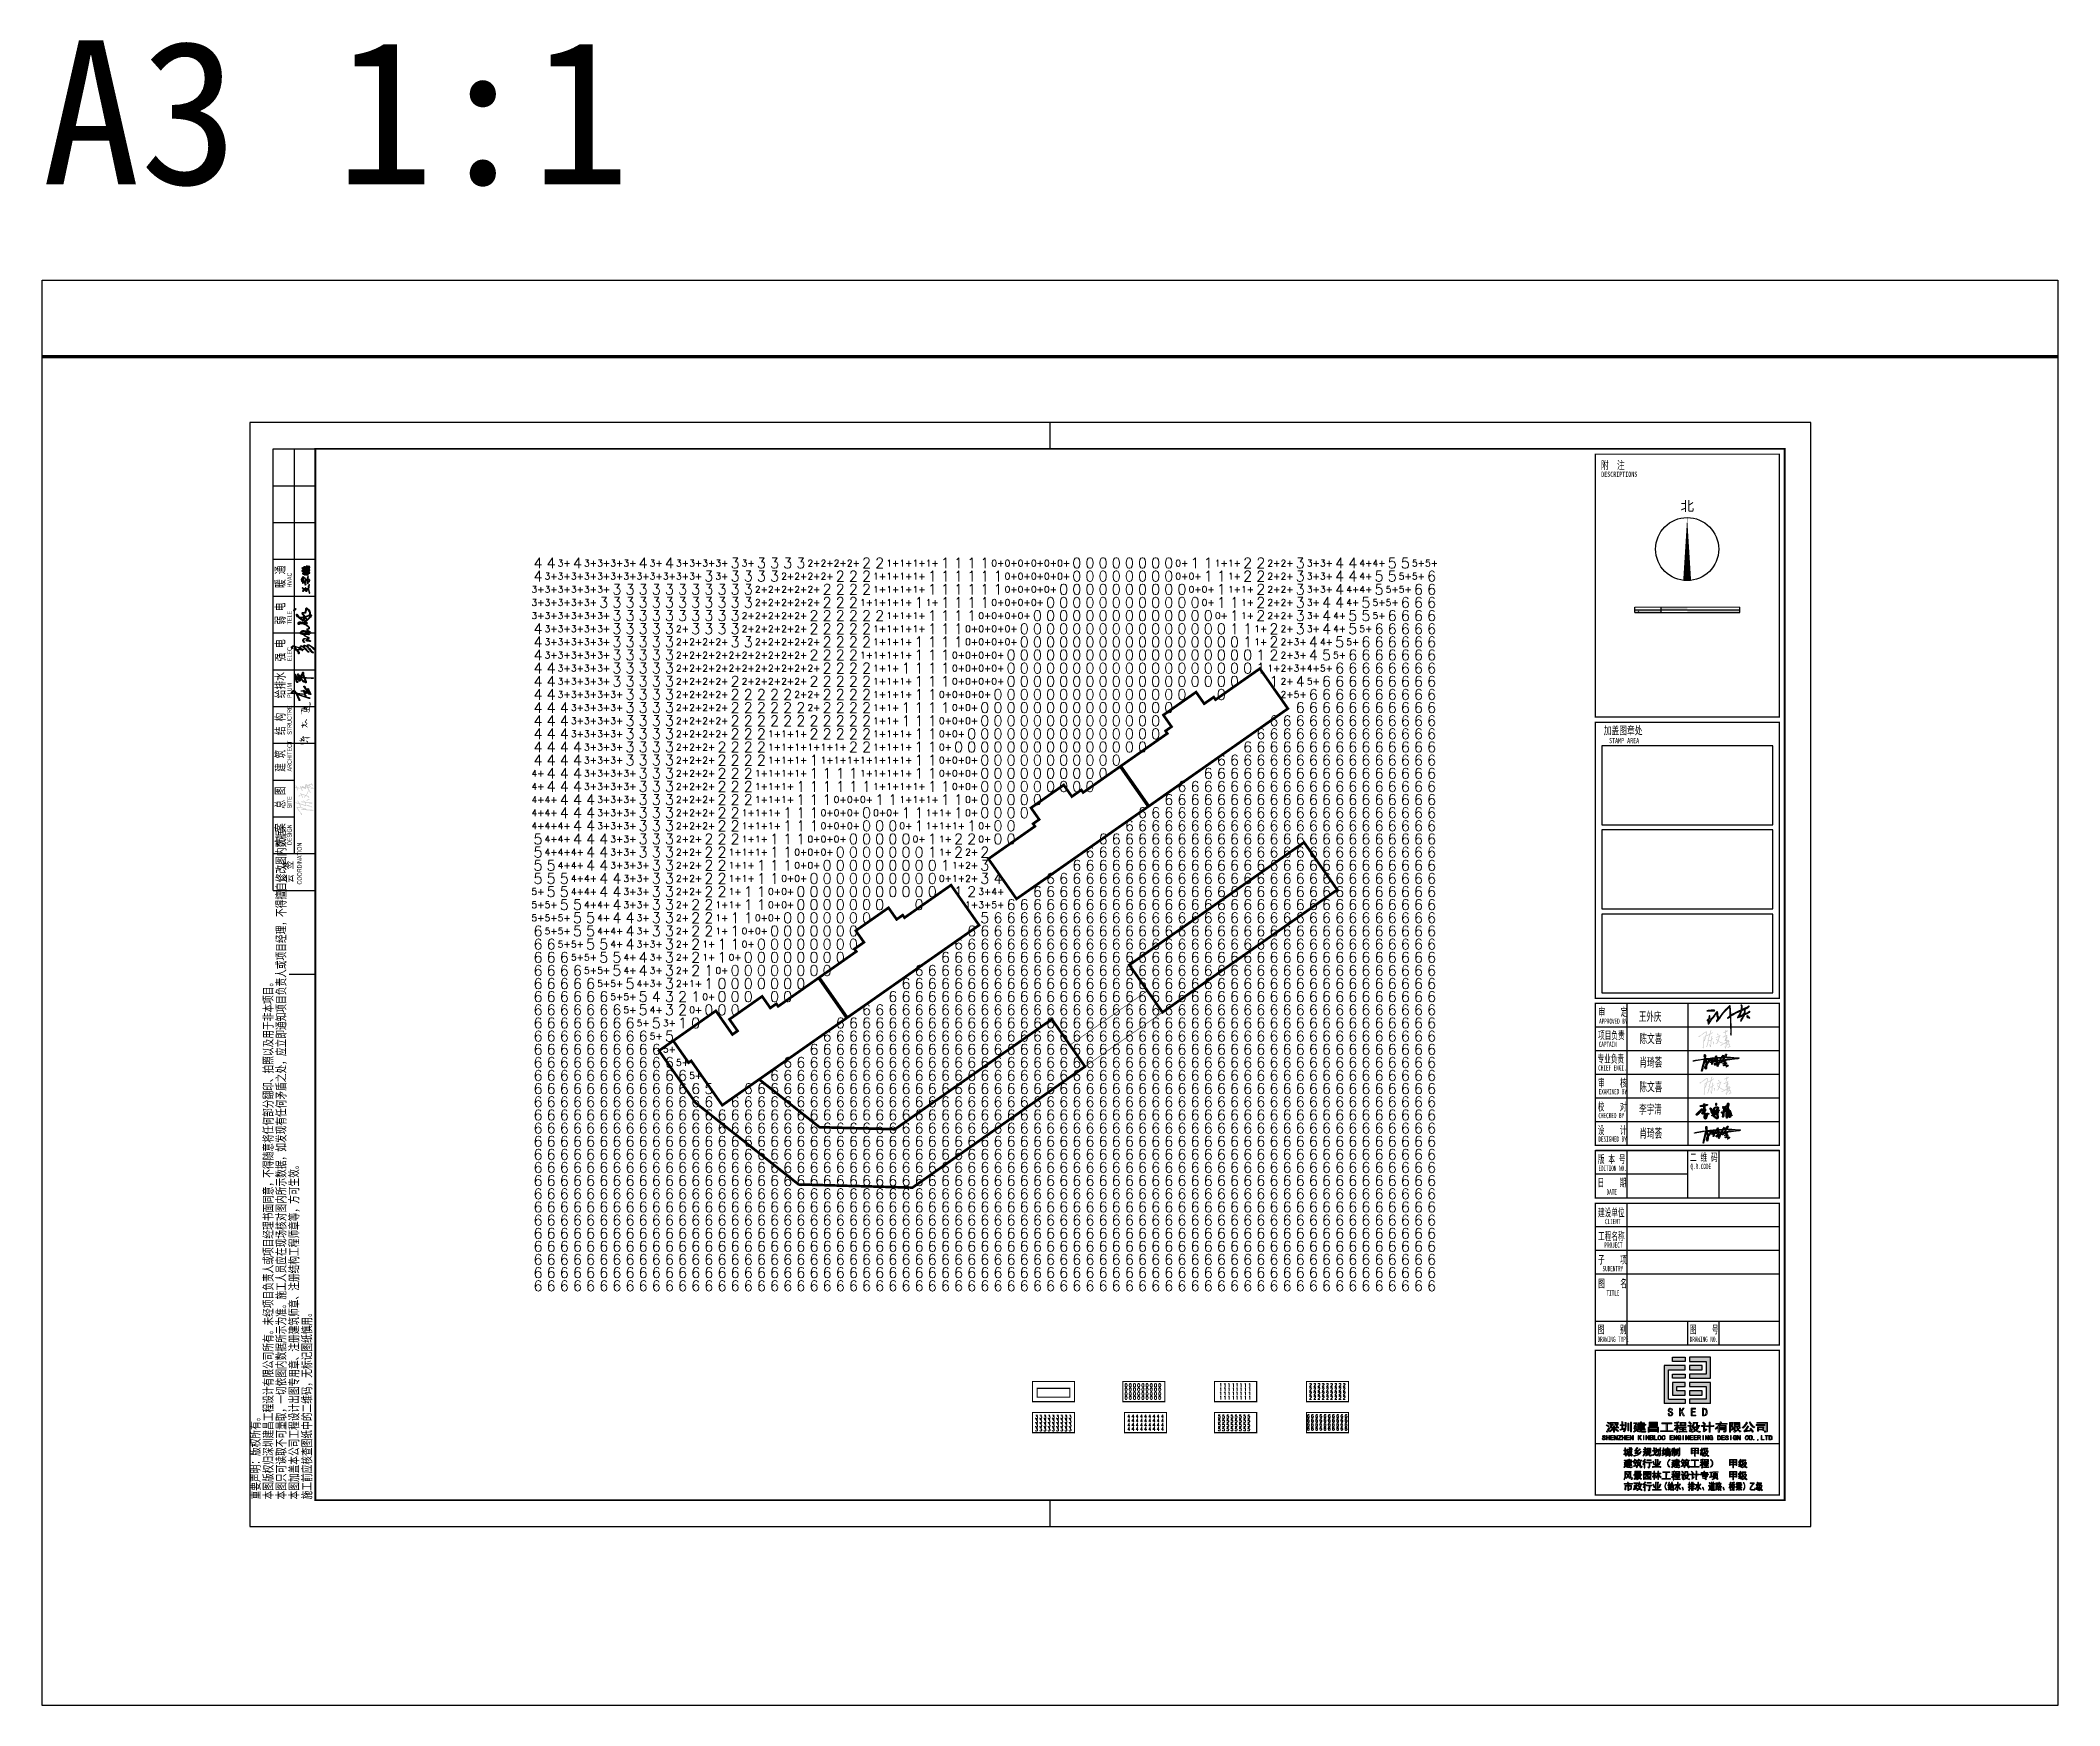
# Model space of a CAD drawing. Extents: x 36524853 to 36525459, y 2743936 to 2747542.
# Drawn here: x 36524853.3 to 36525237.5, y 2746843.4 to 2747160.2 of the extents above; entities that cross this region are included whole.
import ezdxf
from ezdxf.enums import TextEntityAlignment as Align

# ---------------------------------------------------------------- set-up
doc = ezdxf.new("R2010")
doc.units = 0
doc.header["$LTSCALE"] = 1000
doc.header["$MEASUREMENT"] = 0
doc.layers.add('0-有效绿地', color=96, linetype='Continuous', lineweight=5)
for name, color, linetype in [('0-规划建筑', 34, 'Continuous'), ('_0', 7, 'Continuous'), ('A0-11 图框-粗线', 16, 'Continuous'), ('A0-12 图框-中粗线', 41, 'Continuous'), ('A0-13 图框-细线', 7, 'Continuous'), ('A0-21 图框-不可改文字', 7, 'Continuous'), ('A0-23 图框-LOGO', 7, 'Continuous'), ('A0-24 图框-填充', 7, 'Continuous'), ('DIM_SYMB', 3, 'Continuous'), ('gh-道路路缘石', 1, 'Continuous'), ('linlin', 3, 'Continuous'), ('NT图签', 7, 'Continuous'), ('TG_SUNTESTE', 7, 'Continuous'), ('TK_图框', 7, 'Continuous'), ('z-诚通公司-文字', 7, 'Continuous'), ('图层1', 7, 'Continuous'), ('立面', 255, 'Continuous'), ('签名', 7, 'Continuous')]:
    doc.layers.add(name, color=color, linetype=linetype)
doc.layers.add('yichutu', color=7, linetype='Continuous', true_color=0xffffff, plot=False)
doc.styles.add('_TCH_SUNANA', font='SIMPLEX', dxfattribs={"width": 0.8, "bigfont": 'HZTXT'})
doc.styles.add('HT', font='simhei.ttf', dxfattribs={"width": 0.8})
doc.styles.add('SKED-宋体', font='XCSG', dxfattribs={"width": 0.7, "bigfont": 'HZTXT'})
doc.styles.add('SKED-粗宋体', font='', dxfattribs={"width": 0.7})
doc.styles.add('宋体', font='')
doc.styles.add('黑体', font='simhei.ttf')
doc.styles.get('SKED-粗宋体').set_extended_font_data('SimSun')
doc.styles.get('宋体').set_extended_font_data('SimSun')

msp = doc.modelspace()

# ---------------------------------------------------------------- texts
at = {"layer": 'TG_SUNTESTE', "color": 5, "style": '_TCH_SUNANA'}
for s, height, p in [('4', 2, (36524948.01, 2747060.78)), ('4', 2, (36524948.01, 2747058.28)), ('4', 2, (36524950.51, 2747060.78)), ('4', 2, (36524955.51, 2747060.78)), ('4', 2, (36524968.01, 2747060.78)), ('4', 2, (36524973.01, 2747060.78)), ('4', 2, (36525100.51, 2747060.78)), ('4', 2, (36525100.51, 2747058.28)), ('4', 2, (36525103.01, 2747060.78)), ('4', 2, (36525103.01, 2747058.28)), ('4+', 1.25, (36525105.51, 2747060.78)), ('4+', 1.25, (36525105.51, 2747058.28)), ('4+', 1.25, (36525108.01, 2747060.78)), ('4', 2, (36525100.51, 2747055.78)), ('4+', 1.25, (36525103.01, 2747055.78)), ('4+', 1.25, (36525105.51, 2747055.78)), ('4', 2, (36525098.01, 2747053.28)), ('4', 2, (36525098.01, 2747050.78)), ('4+', 1.25, (36525100.51, 2747050.78)), ('4', 2, (36525100.51, 2747053.28)), ('4+', 1.25, (36525103.01, 2747053.28)), ('4', 2, (36524948.01, 2747048.28)), ('4', 2, (36525098.01, 2747048.28)), ('4+', 1.25, (36525100.51, 2747048.28)), ('4', 2, (36524948.01, 2747045.78)), ('4', 2, (36524948.01, 2747043.28)), ('4', 2, (36525095.51, 2747045.78)), ('4', 2, (36525095.51, 2747043.28)), ('4+', 1.25, (36525098.01, 2747045.78)), ('4', 2, (36524948.01, 2747040.78)), ('4', 2, (36524950.51, 2747040.78)), ('4+', 1.25, (36525095.51, 2747040.78)), ('4', 2, (36524948.01, 2747038.28)), ('4', 2, (36524948.01, 2747035.78)), ('4', 2, (36524950.51, 2747038.28)), ('4', 2, (36524950.51, 2747035.78)), ('4', 2, (36525093.01, 2747038.28)), ('4', 2, (36524948.01, 2747033.28)), ('4', 2, (36524950.51, 2747033.28)), ('4', 2, (36524953.01, 2747033.28)), ('4', 2, (36524948.01, 2747030.78)), ('4', 2, (36524948.01, 2747028.28)), ('4', 2, (36524950.51, 2747030.78)), ('4', 2, (36524950.51, 2747028.28)), ('4', 2, (36524953.01, 2747030.78)), ('4', 2, (36524953.01, 2747028.28)), ('4', 2, (36524948.01, 2747025.78)), ('4', 2, (36524948.01, 2747023.28)), ('4', 2, (36524950.51, 2747025.78)), ('4', 2, (36524950.51, 2747023.28)), ('4', 2, (36524953.01, 2747025.78)), ('4', 2, (36524953.01, 2747023.28)), ('4', 2, (36524955.51, 2747025.78)), ('4', 2, (36524955.51, 2747023.28)), ('4+', 1.25, (36524948.01, 2747020.78)), ('4', 2, (36524950.51, 2747020.78)), ('4', 2, (36524953.01, 2747020.78)), ('4', 2, (36524955.51, 2747020.78)), ('4+', 1.25, (36524948.01, 2747018.28)), ('4', 2, (36524950.51, 2747018.28)), ('4', 2, (36524953.01, 2747018.28)), ('4', 2, (36524953.01, 2747015.78)), ('4', 2, (36524955.51, 2747018.28)), ('4', 2, (36524955.51, 2747015.78)), ('4', 2, (36524958.01, 2747015.78)), ('4+', 1.25, (36524948.01, 2747015.78)), ('4+', 1.25, (36524948.01, 2747013.28)), ('4+', 1.25, (36524950.51, 2747015.78)), ('4+', 1.25, (36524950.51, 2747013.28)), ('4', 2, (36524953.01, 2747013.28)), ('4', 2, (36524955.51, 2747013.28)), ('4', 2, (36524958.01, 2747013.28)), ('4+', 1.25, (36524948.01, 2747010.78)), ('4+', 1.25, (36524950.51, 2747010.78)), ('4+', 1.25, (36524950.51, 2747008.28)), ('4+', 1.25, (36524953.01, 2747010.78)), ('4+', 1.25, (36524953.01, 2747008.28)), ('4', 2, (36524955.51, 2747010.78)), ('4', 2, (36524955.51, 2747008.28)), ('4', 2, (36524958.01, 2747010.78)), ('4', 2, (36524958.01, 2747008.28)), ('4', 2, (36524960.51, 2747008.28)), ('4+', 1.25, (36524950.51, 2747005.78)), ('4+', 1.25, (36524953.01, 2747005.78)), ('4+', 1.25, (36524955.51, 2747005.78)), ('4', 2, (36524958.01, 2747005.78)), ('4', 2, (36524960.51, 2747005.78)), ('4+', 1.25, (36524953.01, 2747003.28)), ('4+', 1.25, (36524955.51, 2747003.28)), ('4+', 1.25, (36524955.51, 2747000.78)), ('4+', 1.25, (36524958.01, 2747000.78)), ('4', 2, (36524958.01, 2747003.28)), ('4', 2, (36524960.51, 2747003.28)), ('4', 2, (36524960.51, 2747000.78)), ('4', 2, (36524963.01, 2747000.78)), ('4', 2, (36525035.51, 2747000.78)), ('4+', 1.25, (36524955.51, 2746998.28)), ('4+', 1.25, (36524958.01, 2746998.28)), ('4', 2, (36524960.51, 2746998.28)), ('4', 2, (36524963.01, 2746998.28)), ('4+', 1.25, (36525035.51, 2746998.28)), ('4+', 1.25, (36524958.01, 2746995.78)), ('4+', 1.25, (36524960.51, 2746995.78)), ('4+', 1.25, (36524960.51, 2746993.28)), ('4', 2, (36524963.01, 2746995.78)), ('4', 2, (36524963.01, 2746993.28)), ('4', 2, (36524965.51, 2746993.28)), ('4+', 1.25, (36524960.51, 2746990.78)), ('4+', 1.25, (36524963.01, 2746990.78)), ('4', 2, (36524965.51, 2746990.78)), ('4+', 1.25, (36524963.01, 2746988.28)), ('4+', 1.25, (36524965.51, 2746985.78)), ('4', 2, (36524965.51, 2746988.28)), ('4', 2, (36524968.01, 2746985.78)), ('4+', 1.25, (36524965.51, 2746983.28)), ('4', 2, (36524968.01, 2746983.28)), ('4+', 1.25, (36524968.01, 2746980.78)), ('4', 2, (36524970.51, 2746978.28)), ('4+', 1.25, (36524970.51, 2746975.78)), ('4', 0.64, (36525060.39, 2746898.44, -118.75)), ('4', 0.64, (36525060.39, 2746897.64, -118.75)), ('4', 0.64, (36525061.19, 2746898.44, -118.75)), ('4', 0.64, (36525061.19, 2746897.64, -118.75)), ('4', 0.64, (36525061.99, 2746898.44, -118.75)), ('4', 0.64, (36525061.99, 2746897.64, -118.75)), ('4', 0.64, (36525062.79, 2746898.44, -118.75)), ('4', 0.64, (36525062.79, 2746897.64, -118.75)), ('4', 0.64, (36525063.59, 2746898.44, -118.75)), ('4', 0.64, (36525063.59, 2746897.64, -118.75)), ('4', 0.64, (36525064.39, 2746898.44, -118.75)), ('4', 0.64, (36525064.39, 2746897.64, -118.75)), ('4', 0.64, (36525065.19, 2746898.44, -118.75)), ('4', 0.64, (36525065.19, 2746897.64, -118.75)), ('4', 0.64, (36525065.99, 2746898.44, -118.75)), ('4', 0.64, (36525065.99, 2746897.64, -118.75)), ('4', 0.64, (36525066.79, 2746898.44, -118.75)), ('4', 0.64, (36525066.79, 2746897.64, -118.75)), ('4', 0.64, (36525060.39, 2746896.84, -118.75)), ('4', 0.64, (36525060.39, 2746896.04, -118.75)), ('4', 0.64, (36525061.19, 2746896.84, -118.75)), ('4', 0.64, (36525061.19, 2746896.04, -118.75)), ('4', 0.64, (36525061.99, 2746896.84, -118.75)), ('4', 0.64, (36525061.99, 2746896.04, -118.75)), ('4', 0.64, (36525062.79, 2746896.84, -118.75)), ('4', 0.64, (36525062.79, 2746896.04, -118.75)), ('4', 0.64, (36525063.59, 2746896.84, -118.75)), ('4', 0.64, (36525063.59, 2746896.04, -118.75)), ('4', 0.64, (36525064.39, 2746896.84, -118.75)), ('4', 0.64, (36525064.39, 2746896.04, -118.75)), ('4', 0.64, (36525065.19, 2746896.84, -118.75)), ('4', 0.64, (36525065.19, 2746896.04, -118.75)), ('4', 0.64, (36525065.99, 2746896.84, -118.75)), ('4', 0.64, (36525065.99, 2746896.04, -118.75)), ('4', 0.64, (36525066.79, 2746896.84, -118.75)), ('4', 0.64, (36525066.79, 2746896.04, -118.75))]:
    msp.add_text(s, height=height, dxfattribs=at).set_placement(p, align=Align.MIDDLE_CENTER)
at = {"layer": 'TG_SUNTESTE', "color": 4, "style": '_TCH_SUNANA'}
for s, height, p in [('3+', 1.25, (36524950.51, 2747058.28)), ('3+', 1.25, (36524953.01, 2747060.78)), ('3+', 1.25, (36524953.01, 2747058.28)), ('3+', 1.25, (36524955.51, 2747058.28)), ('3+', 1.25, (36524958.01, 2747060.78)), ('3+', 1.25, (36524958.01, 2747058.28)), ('3+', 1.25, (36524960.51, 2747060.78)), ('3+', 1.25, (36524960.51, 2747058.28)), ('3+', 1.25, (36524963.01, 2747060.78)), ('3+', 1.25, (36524963.01, 2747058.28)), ('3+', 1.25, (36524965.51, 2747060.78)), ('3+', 1.25, (36524965.51, 2747058.28)), ('3+', 1.25, (36524968.01, 2747058.28)), ('3+', 1.25, (36524970.51, 2747060.78)), ('3+', 1.25, (36524970.51, 2747058.28)), ('3+', 1.25, (36524973.01, 2747058.28)), ('3+', 1.25, (36524975.51, 2747060.78)), ('3+', 1.25, (36524975.51, 2747058.28)), ('3+', 1.25, (36524978.01, 2747060.78)), ('3+', 1.25, (36524978.01, 2747058.28)), ('3+', 1.25, (36524980.51, 2747060.78)), ('3', 2, (36524980.51, 2747058.28)), ('3+', 1.25, (36524983.01, 2747060.78)), ('3+', 1.25, (36524983.01, 2747058.28)), ('3', 2, (36524985.51, 2747060.78)), ('3', 2, (36524985.51, 2747058.28)), ('3+', 1.25, (36524988.01, 2747060.78)), ('3', 2, (36524988.01, 2747058.28)), ('3', 2, (36524990.51, 2747060.78)), ('3', 2, (36524990.51, 2747058.28)), ('3', 2, (36524993.01, 2747060.78)), ('3', 2, (36524993.01, 2747058.28)), ('3', 2, (36524995.51, 2747060.78)), ('3', 2, (36524998.01, 2747060.78)), ('3', 2, (36525093.01, 2747060.78)), ('3', 2, (36525093.01, 2747058.28)), ('3+', 1.25, (36525095.51, 2747060.78)), ('3+', 1.25, (36525095.51, 2747058.28)), ('3+', 1.25, (36525098.01, 2747060.78)), ('3+', 1.25, (36525098.01, 2747058.28)), ('3+', 1.25, (36524948.01, 2747055.78)), ('3+', 1.25, (36524950.51, 2747055.78)), ('3+', 1.25, (36524953.01, 2747055.78)), ('3+', 1.25, (36524955.51, 2747055.78)), ('3+', 1.25, (36524958.01, 2747055.78)), ('3+', 1.25, (36524960.51, 2747055.78)), ('3', 2, (36524963.01, 2747055.78)), ('3', 2, (36524965.51, 2747055.78)), ('3', 2, (36524968.01, 2747055.78)), ('3', 2, (36524970.51, 2747055.78)), ('3', 2, (36524973.01, 2747055.78)), ('3', 2, (36524975.51, 2747055.78)), ('3', 2, (36524978.01, 2747055.78)), ('3', 2, (36524980.51, 2747055.78)), ('3', 2, (36524983.01, 2747055.78)), ('3', 2, (36524985.51, 2747055.78)), ('3', 2, (36524988.01, 2747055.78)), ('3', 2, (36525093.01, 2747055.78)), ('3+', 1.25, (36525095.51, 2747055.78)), ('3+', 1.25, (36525098.01, 2747055.78)), ('3+', 1.25, (36524948.01, 2747053.28)), ('3+', 1.25, (36524948.01, 2747050.78)), ('3+', 1.25, (36524950.51, 2747053.28)), ('3+', 1.25, (36524950.51, 2747050.78)), ('3+', 1.25, (36524953.01, 2747053.28)), ('3+', 1.25, (36524953.01, 2747050.78)), ('3+', 1.25, (36524955.51, 2747053.28)), ('3+', 1.25, (36524955.51, 2747050.78)), ('3+', 1.25, (36524958.01, 2747053.28)), ('3+', 1.25, (36524958.01, 2747050.78)), ('3+', 1.25, (36524960.51, 2747050.78)), ('3', 2, (36524960.51, 2747053.28)), ('3', 2, (36524963.01, 2747053.28)), ('3', 2, (36524963.01, 2747050.78)), ('3', 2, (36524965.51, 2747053.28)), ('3', 2, (36524965.51, 2747050.78)), ('3', 2, (36524968.01, 2747053.28)), ('3', 2, (36524968.01, 2747050.78)), ('3', 2, (36524970.51, 2747053.28)), ('3', 2, (36524970.51, 2747050.78)), ('3', 2, (36524973.01, 2747053.28)), ('3', 2, (36524973.01, 2747050.78)), ('3', 2, (36524975.51, 2747053.28)), ('3', 2, (36524975.51, 2747050.78)), ('3', 2, (36524978.01, 2747053.28)), ('3', 2, (36524978.01, 2747050.78)), ('3', 2, (36524980.51, 2747053.28)), ('3', 2, (36524980.51, 2747050.78)), ('3', 2, (36524983.01, 2747053.28)), ('3', 2, (36524983.01, 2747050.78)), ('3', 2, (36524985.51, 2747053.28)), ('3', 2, (36524985.51, 2747050.78)), ('3', 2, (36524988.01, 2747053.28)), ('3', 2, (36525093.01, 2747053.28)), ('3', 2, (36525093.01, 2747050.78)), ('3+', 1.25, (36525095.51, 2747053.28)), ('3+', 1.25, (36525095.51, 2747050.78)), ('3+', 1.25, (36524950.51, 2747048.28)), ('3+', 1.25, (36524953.01, 2747048.28)), ('3+', 1.25, (36524955.51, 2747048.28)), ('3+', 1.25, (36524958.01, 2747048.28)), ('3+', 1.25, (36524960.51, 2747048.28)), ('3', 2, (36524963.01, 2747048.28)), ('3', 2, (36524965.51, 2747048.28)), ('3', 2, (36524968.01, 2747048.28)), ('3', 2, (36524970.51, 2747048.28)), ('3', 2, (36524973.01, 2747048.28)), ('3', 2, (36524978.01, 2747048.28)), ('3', 2, (36524980.51, 2747048.28)), ('3', 2, (36524983.01, 2747048.28)), ('3', 2, (36524985.51, 2747048.28)), ('3', 2, (36525093.01, 2747048.28)), ('3+', 1.25, (36525095.51, 2747048.28)), ('3+', 1.25, (36524950.51, 2747045.78)), ('3+', 1.25, (36524950.51, 2747043.28)), ('3+', 1.25, (36524953.01, 2747045.78)), ('3+', 1.25, (36524953.01, 2747043.28)), ('3+', 1.25, (36524955.51, 2747045.78)), ('3+', 1.25, (36524955.51, 2747043.28)), ('3+', 1.25, (36524958.01, 2747045.78)), ('3+', 1.25, (36524958.01, 2747043.28)), ('3+', 1.25, (36524960.51, 2747045.78)), ('3+', 1.25, (36524960.51, 2747043.28)), ('3', 2, (36524963.01, 2747045.78)), ('3', 2, (36524963.01, 2747043.28)), ('3', 2, (36524965.51, 2747045.78)), ('3', 2, (36524965.51, 2747043.28)), ('3', 2, (36524968.01, 2747045.78)), ('3', 2, (36524968.01, 2747043.28)), ('3', 2, (36524970.51, 2747045.78)), ('3', 2, (36524970.51, 2747043.28)), ('3', 2, (36524973.01, 2747045.78)), ('3', 2, (36524973.01, 2747043.28)), ('3', 2, (36524985.51, 2747045.78)), ('3', 2, (36524988.01, 2747045.78)), ('3+', 1.25, (36525093.01, 2747045.78)), ('3+', 1.25, (36525093.01, 2747043.28)), ('3+', 1.25, (36524953.01, 2747040.78)), ('3+', 1.25, (36524955.51, 2747040.78)), ('3+', 1.25, (36524958.01, 2747040.78)), ('3+', 1.25, (36524960.51, 2747040.78)), ('3', 2, (36524963.01, 2747040.78)), ('3', 2, (36524965.51, 2747040.78)), ('3', 2, (36524968.01, 2747040.78)), ('3', 2, (36524970.51, 2747040.78)), ('3', 2, (36524973.01, 2747040.78)), ('3+', 1.25, (36525093.01, 2747040.78)), ('3+', 1.25, (36524953.01, 2747038.28)), ('3+', 1.25, (36524953.01, 2747035.78)), ('3+', 1.25, (36524955.51, 2747038.28)), ('3+', 1.25, (36524955.51, 2747035.78)), ('3+', 1.25, (36524958.01, 2747038.28)), ('3+', 1.25, (36524958.01, 2747035.78)), ('3+', 1.25, (36524960.51, 2747038.28)), ('3+', 1.25, (36524960.51, 2747035.78)), ('3+', 1.25, (36524963.01, 2747035.78)), ('3', 2, (36524963.01, 2747038.28)), ('3', 2, (36524965.51, 2747038.28)), ('3', 2, (36524965.51, 2747035.78)), ('3', 2, (36524968.01, 2747038.28)), ('3', 2, (36524968.01, 2747035.78)), ('3', 2, (36524970.51, 2747038.28)), ('3', 2, (36524970.51, 2747035.78)), ('3', 2, (36524973.01, 2747038.28)), ('3', 2, (36524973.01, 2747035.78)), ('3+', 1.25, (36524955.51, 2747033.28)), ('3+', 1.25, (36524958.01, 2747033.28)), ('3+', 1.25, (36524960.51, 2747033.28)), ('3+', 1.25, (36524963.01, 2747033.28)), ('3', 2, (36524965.51, 2747033.28)), ('3', 2, (36524968.01, 2747033.28)), ('3', 2, (36524970.51, 2747033.28)), ('3', 2, (36524973.01, 2747033.28)), ('3+', 1.25, (36524955.51, 2747030.78)), ('3+', 1.25, (36524955.51, 2747028.28)), ('3+', 1.25, (36524958.01, 2747030.78)), ('3+', 1.25, (36524958.01, 2747028.28)), ('3+', 1.25, (36524960.51, 2747030.78)), ('3+', 1.25, (36524960.51, 2747028.28)), ('3+', 1.25, (36524963.01, 2747030.78)), ('3+', 1.25, (36524963.01, 2747028.28)), ('3', 2, (36524965.51, 2747030.78)), ('3', 2, (36524965.51, 2747028.28)), ('3', 2, (36524968.01, 2747030.78)), ('3', 2, (36524968.01, 2747028.28)), ('3', 2, (36524970.51, 2747030.78)), ('3', 2, (36524970.51, 2747028.28)), ('3', 2, (36524973.01, 2747030.78)), ('3', 2, (36524973.01, 2747028.28)), ('3+', 1.25, (36524958.01, 2747025.78)), ('3+', 1.25, (36524960.51, 2747025.78)), ('3+', 1.25, (36524963.01, 2747025.78)), ('3', 2, (36524965.51, 2747025.78)), ('3', 2, (36524965.51, 2747023.28)), ('3', 2, (36524968.01, 2747025.78)), ('3', 2, (36524968.01, 2747023.28)), ('3', 2, (36524970.51, 2747025.78)), ('3', 2, (36524970.51, 2747023.28)), ('3', 2, (36524973.01, 2747025.78)), ('3', 2, (36524973.01, 2747023.28)), ('3+', 1.25, (36524958.01, 2747023.28)), ('3+', 1.25, (36524958.01, 2747020.78)), ('3+', 1.25, (36524960.51, 2747023.28)), ('3+', 1.25, (36524960.51, 2747020.78)), ('3+', 1.25, (36524963.01, 2747023.28)), ('3+', 1.25, (36524963.01, 2747020.78)), ('3+', 1.25, (36524965.51, 2747020.78)), ('3', 2, (36524968.01, 2747020.78)), ('3', 2, (36524970.51, 2747020.78)), ('3', 2, (36524973.01, 2747020.78)), ('3+', 1.25, (36524958.01, 2747018.28)), ('3+', 1.25, (36524960.51, 2747018.28)), ('3+', 1.25, (36524963.01, 2747018.28)), ('3+', 1.25, (36524965.51, 2747018.28)), ('3', 2, (36524968.01, 2747018.28)), ('3', 2, (36524968.01, 2747015.78)), ('3', 2, (36524970.51, 2747018.28)), ('3', 2, (36524970.51, 2747015.78)), ('3', 2, (36524973.01, 2747018.28)), ('3', 2, (36524973.01, 2747015.78)), ('3+', 1.25, (36524960.51, 2747015.78)), ('3+', 1.25, (36524960.51, 2747013.28)), ('3+', 1.25, (36524963.01, 2747015.78)), ('3+', 1.25, (36524963.01, 2747013.28)), ('3+', 1.25, (36524965.51, 2747015.78)), ('3+', 1.25, (36524965.51, 2747013.28)), ('3', 2, (36524968.01, 2747013.28)), ('3', 2, (36524970.51, 2747013.28)), ('3', 2, (36524973.01, 2747013.28)), ('3+', 1.25, (36524960.51, 2747010.78)), ('3+', 1.25, (36524963.01, 2747010.78)), ('3+', 1.25, (36524963.01, 2747008.28)), ('3+', 1.25, (36524965.51, 2747010.78)), ('3+', 1.25, (36524965.51, 2747008.28)), ('3', 2, (36524968.01, 2747010.78)), ('3', 2, (36524968.01, 2747008.28)), ('3', 2, (36524970.51, 2747010.78)), ('3', 2, (36524970.51, 2747008.28)), ('3', 2, (36524973.01, 2747010.78)), ('3', 2, (36524973.01, 2747008.28)), ('3+', 1.25, (36524963.01, 2747005.78)), ('3+', 1.25, (36524965.51, 2747005.78)), ('3', 2, (36524968.01, 2747005.78)), ('3', 2, (36524970.51, 2747005.78)), ('3', 2, (36524973.01, 2747005.78)), ('3+', 1.25, (36524963.01, 2747003.28)), ('3+', 1.25, (36524965.51, 2747003.28)), ('3+', 1.25, (36524965.51, 2747000.78)), ('3+', 1.25, (36524968.01, 2747003.28)), ('3+', 1.25, (36524968.01, 2747000.78)), ('3', 2, (36524970.51, 2747003.28)), ('3', 2, (36524970.51, 2747000.78)), ('3', 2, (36524973.01, 2747003.28)), ('3', 2, (36524973.01, 2747000.78)), ('3', 2, (36525033.01, 2747003.28)), ('3', 2, (36525033.01, 2747000.78)), ('3+', 1.25, (36524965.51, 2746998.28)), ('3+', 1.25, (36524968.01, 2746998.28)), ('3', 2, (36524970.51, 2746998.28)), ('3', 2, (36524973.01, 2746998.28)), ('3+', 1.25, (36525033.01, 2746998.28)), ('3+', 1.25, (36524965.51, 2746995.78)), ('3+', 1.25, (36524968.01, 2746995.78)), ('3+', 1.25, (36524968.01, 2746993.28)), ('3', 2, (36524970.51, 2746995.78)), ('3', 2, (36524970.51, 2746993.28)), ('3', 2, (36524973.01, 2746995.78)), ('3', 2, (36524973.01, 2746993.28)), ('3+', 1.25, (36525033.01, 2746995.78)), ('3+', 1.25, (36524968.01, 2746990.78)), ('3', 2, (36524970.51, 2746990.78)), ('3', 2, (36524973.01, 2746990.78)), ('3+', 1.25, (36524968.01, 2746988.28)), ('3+', 1.25, (36524970.51, 2746988.28)), ('3+', 1.25, (36524970.51, 2746985.78)), ('3', 2, (36524973.01, 2746988.28)), ('3', 2, (36524973.01, 2746985.78)), ('3+', 1.25, (36524970.51, 2746983.28)), ('3', 2, (36524973.01, 2746983.28)), ('3+', 1.25, (36524970.51, 2746980.78)), ('3', 2, (36524973.01, 2746980.78)), ('3', 2, (36524973.01, 2746978.28)), ('3', 2, (36524973.01, 2746975.78)), ('3+', 1.25, (36524973.01, 2746973.28)), ('3', 0.64, (36525042.84, 2746898.36, -356.25)), ('3', 0.64, (36525042.84, 2746897.56, -356.25)), ('3', 0.64, (36525043.64, 2746898.36, -356.25)), ('3', 0.64, (36525043.64, 2746897.56, -356.25)), ('3', 0.64, (36525044.44, 2746898.36, -356.25)), ('3', 0.64, (36525044.44, 2746897.56, -356.25)), ('3', 0.64, (36525045.24, 2746898.36, -356.25)), ('3', 0.64, (36525045.24, 2746897.56, -356.25)), ('3', 0.64, (36525046.04, 2746898.36, -356.25)), ('3', 0.64, (36525046.04, 2746897.56, -356.25)), ('3', 0.64, (36525046.84, 2746898.36, -356.25)), ('3', 0.64, (36525046.84, 2746897.56, -356.25)), ('3', 0.64, (36525047.64, 2746898.36, -356.25)), ('3', 0.64, (36525047.64, 2746897.56, -356.25)), ('3', 0.64, (36525048.44, 2746898.36, -356.25)), ('3', 0.64, (36525048.44, 2746897.56, -356.25)), ('3', 0.64, (36525049.24, 2746898.36, -356.25)), ('3', 0.64, (36525049.24, 2746897.56, -356.25)), ('3', 0.64, (36525042.84, 2746896.76, -356.25)), ('3', 0.64, (36525042.84, 2746895.96, -356.25)), ('3', 0.64, (36525043.64, 2746896.76, -356.25)), ('3', 0.64, (36525043.64, 2746895.96, -356.25)), ('3', 0.64, (36525044.44, 2746896.76, -356.25)), ('3', 0.64, (36525044.44, 2746895.96, -356.25)), ('3', 0.64, (36525045.24, 2746896.76, -356.25)), ('3', 0.64, (36525045.24, 2746895.96, -356.25)), ('3', 0.64, (36525046.04, 2746896.76, -356.25)), ('3', 0.64, (36525046.04, 2746895.96, -356.25)), ('3', 0.64, (36525046.84, 2746896.76, -356.25)), ('3', 0.64, (36525046.84, 2746895.96, -356.25)), ('3', 0.64, (36525047.64, 2746896.76, -356.25)), ('3', 0.64, (36525047.64, 2746895.96, -356.25)), ('3', 0.64, (36525048.44, 2746896.76, -356.25)), ('3', 0.64, (36525048.44, 2746895.96, -356.25)), ('3', 0.64, (36525049.24, 2746896.76, -356.25)), ('3', 0.64, (36525049.24, 2746895.96, -356.25))]:
    msp.add_text(s, height=height, dxfattribs=at).set_placement(p, align=Align.MIDDLE_CENTER)
at = {"layer": 'TG_SUNTESTE', "color": 3, "style": '_TCH_SUNANA'}
for s, height, p in [('2+', 1.25, (36524995.51, 2747058.28)), ('2+', 1.25, (36524998.01, 2747058.28)), ('2+', 1.25, (36525000.51, 2747060.78)), ('2+', 1.25, (36525000.51, 2747058.28)), ('2+', 1.25, (36525003.01, 2747060.78)), ('2+', 1.25, (36525003.01, 2747058.28)), ('2+', 1.25, (36525005.51, 2747060.78)), ('2', 2, (36525005.51, 2747058.28)), ('2+', 1.25, (36525008.01, 2747060.78)), ('2', 2, (36525008.01, 2747058.28)), ('2', 2, (36525010.51, 2747060.78)), ('2', 2, (36525010.51, 2747058.28)), ('2', 2, (36525013.01, 2747060.78)), ('2', 2, (36525083.01, 2747060.78)), ('2', 2, (36525083.01, 2747058.28)), ('2', 2, (36525085.51, 2747060.78)), ('2', 2, (36525085.51, 2747058.28)), ('2+', 1.25, (36525088.01, 2747060.78)), ('2+', 1.25, (36525088.01, 2747058.28)), ('2+', 1.25, (36525090.51, 2747060.78)), ('2+', 1.25, (36525090.51, 2747058.28)), ('2+', 1.25, (36524990.51, 2747055.78)), ('2+', 1.25, (36524993.01, 2747055.78)), ('2+', 1.25, (36524995.51, 2747055.78)), ('2+', 1.25, (36524998.01, 2747055.78)), ('2+', 1.25, (36525000.51, 2747055.78)), ('2', 2, (36525003.01, 2747055.78)), ('2', 2, (36525005.51, 2747055.78)), ('2', 2, (36525008.01, 2747055.78)), ('2', 2, (36525010.51, 2747055.78)), ('2', 2, (36525085.51, 2747055.78)), ('2+', 1.25, (36525088.01, 2747055.78)), ('2+', 1.25, (36525090.51, 2747055.78)), ('2+', 1.25, (36524988.01, 2747050.78)), ('2+', 1.25, (36524990.51, 2747053.28)), ('2+', 1.25, (36524990.51, 2747050.78)), ('2+', 1.25, (36524993.01, 2747053.28)), ('2+', 1.25, (36524993.01, 2747050.78)), ('2+', 1.25, (36524995.51, 2747053.28)), ('2+', 1.25, (36524995.51, 2747050.78)), ('2+', 1.25, (36524998.01, 2747053.28)), ('2+', 1.25, (36524998.01, 2747050.78)), ('2+', 1.25, (36525000.51, 2747053.28)), ('2', 2, (36525000.51, 2747050.78)), ('2', 2, (36525003.01, 2747053.28)), ('2', 2, (36525003.01, 2747050.78)), ('2', 2, (36525005.51, 2747053.28)), ('2', 2, (36525005.51, 2747050.78)), ('2', 2, (36525008.01, 2747053.28)), ('2', 2, (36525008.01, 2747050.78)), ('2', 2, (36525010.51, 2747050.78)), ('2', 2, (36525013.01, 2747050.78)), ('2', 2, (36525085.51, 2747053.28)), ('2', 2, (36525085.51, 2747050.78)), ('2+', 1.25, (36525088.01, 2747053.28)), ('2+', 1.25, (36525088.01, 2747050.78)), ('2+', 1.25, (36525090.51, 2747053.28)), ('2+', 1.25, (36525090.51, 2747050.78)), ('2+', 1.25, (36524975.51, 2747048.28)), ('2+', 1.25, (36524988.01, 2747048.28)), ('2+', 1.25, (36524990.51, 2747048.28)), ('2+', 1.25, (36524993.01, 2747048.28)), ('2+', 1.25, (36524995.51, 2747048.28)), ('2+', 1.25, (36524998.01, 2747048.28)), ('2', 2, (36525000.51, 2747048.28)), ('2', 2, (36525003.01, 2747048.28)), ('2', 2, (36525005.51, 2747048.28)), ('2', 2, (36525008.01, 2747048.28)), ('2', 2, (36525010.51, 2747048.28)), ('2', 2, (36525088.01, 2747048.28)), ('2+', 1.25, (36525090.51, 2747048.28)), ('2+', 1.25, (36524975.51, 2747045.78)), ('2+', 1.25, (36524975.51, 2747043.28)), ('2+', 1.25, (36524978.01, 2747045.78)), ('2+', 1.25, (36524978.01, 2747043.28)), ('2+', 1.25, (36524980.51, 2747045.78)), ('2+', 1.25, (36524980.51, 2747043.28)), ('2+', 1.25, (36524983.01, 2747045.78)), ('2+', 1.25, (36524983.01, 2747043.28)), ('2+', 1.25, (36524985.51, 2747043.28)), ('2+', 1.25, (36524988.01, 2747043.28)), ('2+', 1.25, (36524990.51, 2747045.78)), ('2+', 1.25, (36524990.51, 2747043.28)), ('2+', 1.25, (36524993.01, 2747045.78)), ('2+', 1.25, (36524993.01, 2747043.28)), ('2+', 1.25, (36524995.51, 2747045.78)), ('2+', 1.25, (36524995.51, 2747043.28)), ('2+', 1.25, (36524998.01, 2747045.78)), ('2+', 1.25, (36524998.01, 2747043.28)), ('2+', 1.25, (36525000.51, 2747045.78)), ('2', 2, (36525000.51, 2747043.28)), ('2', 2, (36525003.01, 2747045.78)), ('2', 2, (36525003.01, 2747043.28)), ('2', 2, (36525005.51, 2747045.78)), ('2', 2, (36525005.51, 2747043.28)), ('2', 2, (36525008.01, 2747045.78)), ('2', 2, (36525008.01, 2747043.28)), ('2', 2, (36525010.51, 2747045.78)), ('2', 2, (36525088.01, 2747045.78)), ('2', 2, (36525088.01, 2747043.28)), ('2+', 1.25, (36525090.51, 2747045.78)), ('2+', 1.25, (36525090.51, 2747043.28)), ('2+', 1.25, (36524975.51, 2747040.78)), ('2+', 1.25, (36524978.01, 2747040.78)), ('2+', 1.25, (36524980.51, 2747040.78)), ('2+', 1.25, (36524983.01, 2747040.78)), ('2+', 1.25, (36524985.51, 2747040.78)), ('2+', 1.25, (36524988.01, 2747040.78)), ('2+', 1.25, (36524990.51, 2747040.78)), ('2+', 1.25, (36524993.01, 2747040.78)), ('2+', 1.25, (36524995.51, 2747040.78)), ('2+', 1.25, (36524998.01, 2747040.78)), ('2+', 1.25, (36525000.51, 2747040.78)), ('2', 2, (36525003.01, 2747040.78)), ('2', 2, (36525005.51, 2747040.78)), ('2', 2, (36525008.01, 2747040.78)), ('2', 2, (36525010.51, 2747040.78)), ('2+', 1.25, (36525090.51, 2747040.78)), ('2+', 1.25, (36524975.51, 2747038.28)), ('2+', 1.25, (36524975.51, 2747035.78)), ('2+', 1.25, (36524978.01, 2747038.28)), ('2+', 1.25, (36524978.01, 2747035.78)), ('2+', 1.25, (36524980.51, 2747038.28)), ('2+', 1.25, (36524980.51, 2747035.78)), ('2+', 1.25, (36524983.01, 2747038.28)), ('2+', 1.25, (36524983.01, 2747035.78)), ('2', 2, (36524985.51, 2747038.28)), ('2', 2, (36524985.51, 2747035.78)), ('2+', 1.25, (36524988.01, 2747038.28)), ('2', 2, (36524988.01, 2747035.78)), ('2+', 1.25, (36524990.51, 2747038.28)), ('2', 2, (36524990.51, 2747035.78)), ('2+', 1.25, (36524993.01, 2747038.28)), ('2', 2, (36524993.01, 2747035.78)), ('2+', 1.25, (36524995.51, 2747038.28)), ('2', 2, (36524995.51, 2747035.78)), ('2+', 1.25, (36524998.01, 2747038.28)), ('2+', 1.25, (36524998.01, 2747035.78)), ('2+', 1.25, (36525000.51, 2747035.78)), ('2', 2, (36525000.51, 2747038.28)), ('2', 2, (36525003.01, 2747038.28)), ('2', 2, (36525003.01, 2747035.78)), ('2', 2, (36525005.51, 2747038.28)), ('2', 2, (36525005.51, 2747035.78)), ('2', 2, (36525008.01, 2747038.28)), ('2', 2, (36525008.01, 2747035.78)), ('2', 2, (36525010.51, 2747038.28)), ('2', 2, (36525010.51, 2747035.78)), ('2+', 1.25, (36525090.51, 2747038.28)), ('2+', 1.25, (36525090.51, 2747035.78)), ('2+', 1.25, (36524975.51, 2747033.28)), ('2+', 1.25, (36524978.01, 2747033.28)), ('2+', 1.25, (36524980.51, 2747033.28)), ('2+', 1.25, (36524983.01, 2747033.28)), ('2', 2, (36524985.51, 2747033.28)), ('2', 2, (36524988.01, 2747033.28)), ('2', 2, (36524990.51, 2747033.28)), ('2', 2, (36524993.01, 2747033.28)), ('2', 2, (36524995.51, 2747033.28)), ('2', 2, (36524998.01, 2747033.28)), ('2+', 1.25, (36525000.51, 2747033.28)), ('2', 2, (36525003.01, 2747033.28)), ('2', 2, (36525005.51, 2747033.28)), ('2', 2, (36525008.01, 2747033.28)), ('2', 2, (36525010.51, 2747033.28)), ('2+', 1.25, (36524975.51, 2747030.78)), ('2+', 1.25, (36524975.51, 2747028.28)), ('2+', 1.25, (36524978.01, 2747030.78)), ('2+', 1.25, (36524978.01, 2747028.28)), ('2+', 1.25, (36524980.51, 2747030.78)), ('2+', 1.25, (36524980.51, 2747028.28)), ('2+', 1.25, (36524983.01, 2747030.78)), ('2+', 1.25, (36524983.01, 2747028.28)), ('2', 2, (36524985.51, 2747030.78)), ('2', 2, (36524985.51, 2747028.28)), ('2', 2, (36524988.01, 2747030.78)), ('2', 2, (36524988.01, 2747028.28)), ('2', 2, (36524990.51, 2747030.78)), ('2', 2, (36524990.51, 2747028.28)), ('2', 2, (36524993.01, 2747030.78)), ('2', 2, (36524995.51, 2747030.78)), ('2', 2, (36524998.01, 2747030.78)), ('2', 2, (36525000.51, 2747030.78)), ('2', 2, (36525000.51, 2747028.28)), ('2', 2, (36525003.01, 2747030.78)), ('2', 2, (36525003.01, 2747028.28)), ('2', 2, (36525005.51, 2747030.78)), ('2', 2, (36525005.51, 2747028.28)), ('2', 2, (36525008.01, 2747030.78)), ('2', 2, (36525008.01, 2747028.28)), ('2', 2, (36525010.51, 2747030.78)), ('2', 2, (36525010.51, 2747028.28)), ('2+', 1.25, (36524975.51, 2747025.78)), ('2+', 1.25, (36524978.01, 2747025.78)), ('2+', 1.25, (36524980.51, 2747025.78)), ('2', 2, (36524983.01, 2747025.78)), ('2', 2, (36524983.01, 2747023.28)), ('2', 2, (36524985.51, 2747025.78)), ('2', 2, (36524985.51, 2747023.28)), ('2', 2, (36524988.01, 2747025.78)), ('2', 2, (36524988.01, 2747023.28)), ('2', 2, (36524990.51, 2747025.78)), ('2', 2, (36524990.51, 2747023.28)), ('2', 2, (36525008.01, 2747025.78)), ('2', 2, (36525010.51, 2747025.78)), ('2+', 1.25, (36524975.51, 2747023.28)), ('2+', 1.25, (36524975.51, 2747020.78)), ('2+', 1.25, (36524978.01, 2747023.28)), ('2+', 1.25, (36524978.01, 2747020.78)), ('2+', 1.25, (36524980.51, 2747023.28)), ('2+', 1.25, (36524980.51, 2747020.78)), ('2', 2, (36524983.01, 2747020.78)), ('2', 2, (36524985.51, 2747020.78)), ('2', 2, (36524988.01, 2747020.78)), ('2+', 1.25, (36524975.51, 2747018.28)), ('2+', 1.25, (36524978.01, 2747018.28)), ('2+', 1.25, (36524980.51, 2747018.28)), ('2', 2, (36524983.01, 2747018.28)), ('2', 2, (36524983.01, 2747015.78)), ('2', 2, (36524985.51, 2747018.28)), ('2', 2, (36524985.51, 2747015.78)), ('2', 2, (36524988.01, 2747018.28)), ('2', 2, (36524988.01, 2747015.78)), ('2+', 1.25, (36524975.51, 2747015.78)), ('2+', 1.25, (36524975.51, 2747013.28)), ('2+', 1.25, (36524978.01, 2747015.78)), ('2+', 1.25, (36524978.01, 2747013.28)), ('2+', 1.25, (36524980.51, 2747015.78)), ('2+', 1.25, (36524980.51, 2747013.28)), ('2', 2, (36524983.01, 2747013.28)), ('2', 2, (36524985.51, 2747013.28)), ('2+', 1.25, (36524975.51, 2747010.78)), ('2+', 1.25, (36524975.51, 2747008.28)), ('2+', 1.25, (36524978.01, 2747010.78)), ('2+', 1.25, (36524978.01, 2747008.28)), ('2+', 1.25, (36524980.51, 2747010.78)), ('2', 2, (36524980.51, 2747008.28)), ('2', 2, (36524983.01, 2747010.78)), ('2', 2, (36524983.01, 2747008.28)), ('2', 2, (36524985.51, 2747010.78)), ('2', 2, (36524985.51, 2747008.28)), ('2', 2, (36525028.01, 2747008.28)), ('2', 2, (36525030.51, 2747008.28)), ('2+', 1.25, (36524975.51, 2747005.78)), ('2+', 1.25, (36524978.01, 2747005.78)), ('2', 2, (36524980.51, 2747005.78)), ('2', 2, (36524983.01, 2747005.78)), ('2', 2, (36525028.01, 2747005.78)), ('2+', 1.25, (36525030.51, 2747005.78)), ('2', 2, (36525033.01, 2747005.78)), ('2+', 1.25, (36524975.51, 2747003.28)), ('2+', 1.25, (36524975.51, 2747000.78)), ('2+', 1.25, (36524978.01, 2747003.28)), ('2+', 1.25, (36524978.01, 2747000.78)), ('2', 2, (36524980.51, 2747003.28)), ('2', 2, (36524980.51, 2747000.78)), ('2', 2, (36524983.01, 2747003.28)), ('2', 2, (36524983.01, 2747000.78)), ('2+', 1.25, (36525030.51, 2747003.28)), ('2+', 1.25, (36525030.51, 2747000.78)), ('2+', 1.25, (36524975.51, 2746998.28)), ('2+', 1.25, (36524978.01, 2746998.28)), ('2', 2, (36524980.51, 2746998.28)), ('2', 2, (36524983.01, 2746998.28)), ('2', 2, (36525030.51, 2746998.28)), ('2+', 1.25, (36524975.51, 2746995.78)), ('2+', 1.25, (36524975.51, 2746993.28)), ('2', 2, (36524978.01, 2746995.78)), ('2', 2, (36524978.01, 2746993.28)), ('2', 2, (36524980.51, 2746995.78)), ('2', 2, (36524980.51, 2746993.28)), ('2+', 1.25, (36524975.51, 2746990.78)), ('2', 2, (36524978.01, 2746990.78)), ('2', 2, (36524980.51, 2746990.78)), ('2+', 1.25, (36524975.51, 2746988.28)), ('2+', 1.25, (36524975.51, 2746985.78)), ('2', 2, (36524978.01, 2746988.28)), ('2', 2, (36524978.01, 2746985.78)), ('2+', 1.25, (36524975.51, 2746983.28)), ('2', 2, (36524978.01, 2746983.28)), ('2+', 1.25, (36524975.51, 2746980.78)), ('2', 2, (36524975.51, 2746978.28)), ('2', 2, (36524975.51, 2746975.78)), ('2', 0.64, (36525094.98, 2746904.38)), ('2', 0.64, (36525094.98, 2746903.58)), ('2', 0.64, (36525094.98, 2746902.78)), ('2', 0.64, (36525094.98, 2746901.98)), ('2', 0.64, (36525095.78, 2746904.38)), ('2', 0.64, (36525095.78, 2746903.58)), ('2', 0.64, (36525095.78, 2746902.78)), ('2', 0.64, (36525095.78, 2746901.98)), ('2', 0.64, (36525096.58, 2746904.38)), ('2', 0.64, (36525096.58, 2746903.58)), ('2', 0.64, (36525096.58, 2746902.78)), ('2', 0.64, (36525096.58, 2746901.98)), ('2', 0.64, (36525097.38, 2746904.38)), ('2', 0.64, (36525097.38, 2746903.58)), ('2', 0.64, (36525097.38, 2746902.78)), ('2', 0.64, (36525097.38, 2746901.98)), ('2', 0.64, (36525098.18, 2746904.38)), ('2', 0.64, (36525098.18, 2746903.58)), ('2', 0.64, (36525098.18, 2746902.78)), ('2', 0.64, (36525098.18, 2746901.98)), ('2', 0.64, (36525098.98, 2746904.38)), ('2', 0.64, (36525098.98, 2746903.58)), ('2', 0.64, (36525098.98, 2746902.78)), ('2', 0.64, (36525098.98, 2746901.98)), ('2', 0.64, (36525099.78, 2746904.38)), ('2', 0.64, (36525099.78, 2746903.58)), ('2', 0.64, (36525099.78, 2746902.78)), ('2', 0.64, (36525099.78, 2746901.98)), ('2', 0.64, (36525100.58, 2746904.38)), ('2', 0.64, (36525100.58, 2746903.58)), ('2', 0.64, (36525100.58, 2746902.78)), ('2', 0.64, (36525100.58, 2746901.98)), ('2', 0.64, (36525101.38, 2746904.38)), ('2', 0.64, (36525101.38, 2746903.58)), ('2', 0.64, (36525101.38, 2746902.78)), ('2', 0.64, (36525101.38, 2746901.98))]:
    msp.add_text(s, height=height, dxfattribs=at).set_placement(p, align=Align.MIDDLE_CENTER)
at = {"layer": 'TG_SUNTESTE', "color": 2, "style": '_TCH_SUNANA'}
for s, height, p in [('1+', 1.25, (36525013.01, 2747058.28)), ('1+', 1.25, (36525015.51, 2747060.78)), ('1+', 1.25, (36525015.51, 2747058.28)), ('1+', 1.25, (36525018.01, 2747060.78)), ('1+', 1.25, (36525018.01, 2747058.28)), ('1+', 1.25, (36525020.51, 2747060.78)), ('1+', 1.25, (36525020.51, 2747058.28)), ('1+', 1.25, (36525023.01, 2747060.78)), ('1', 2, (36525023.01, 2747058.28)), ('1', 2, (36525025.51, 2747060.78)), ('1', 2, (36525025.51, 2747058.28)), ('1', 2, (36525028.01, 2747060.78)), ('1', 2, (36525028.01, 2747058.28)), ('1', 2, (36525030.51, 2747060.78)), ('1', 2, (36525030.51, 2747058.28)), ('1', 2, (36525033.01, 2747060.78)), ('1', 2, (36525033.01, 2747058.28)), ('1', 2, (36525035.51, 2747058.28)), ('1', 2, (36525073.01, 2747060.78)), ('1', 2, (36525075.51, 2747060.78)), ('1', 2, (36525075.51, 2747058.28)), ('1+', 1.25, (36525078.01, 2747060.78)), ('1', 2, (36525078.01, 2747058.28)), ('1+', 1.25, (36525080.51, 2747060.78)), ('1+', 1.25, (36525080.51, 2747058.28)), ('1+', 1.25, (36525013.01, 2747055.78)), ('1+', 1.25, (36525015.51, 2747055.78)), ('1+', 1.25, (36525018.01, 2747055.78)), ('1+', 1.25, (36525020.51, 2747055.78)), ('1', 2, (36525023.01, 2747055.78)), ('1', 2, (36525025.51, 2747055.78)), ('1', 2, (36525028.01, 2747055.78)), ('1', 2, (36525030.51, 2747055.78)), ('1', 2, (36525033.01, 2747055.78)), ('1', 2, (36525035.51, 2747055.78)), ('1', 2, (36525078.01, 2747055.78)), ('1+', 1.25, (36525080.51, 2747055.78)), ('1+', 1.25, (36525083.01, 2747055.78)), ('1+', 1.25, (36525010.51, 2747053.28)), ('1+', 1.25, (36525013.01, 2747053.28)), ('1+', 1.25, (36525015.51, 2747053.28)), ('1+', 1.25, (36525015.51, 2747050.78)), ('1+', 1.25, (36525018.01, 2747053.28)), ('1+', 1.25, (36525018.01, 2747050.78)), ('1+', 1.25, (36525020.51, 2747050.78)), ('1', 2, (36525020.51, 2747053.28)), ('1+', 1.25, (36525023.01, 2747053.28)), ('1', 2, (36525023.01, 2747050.78)), ('1', 2, (36525025.51, 2747053.28)), ('1', 2, (36525025.51, 2747050.78)), ('1', 2, (36525028.01, 2747053.28)), ('1', 2, (36525028.01, 2747050.78)), ('1', 2, (36525030.51, 2747053.28)), ('1', 2, (36525030.51, 2747050.78)), ('1', 2, (36525033.01, 2747053.28)), ('1', 2, (36525078.01, 2747053.28)), ('1', 2, (36525080.51, 2747053.28)), ('1', 2, (36525080.51, 2747050.78)), ('1+', 1.25, (36525083.01, 2747053.28)), ('1+', 1.25, (36525083.01, 2747050.78)), ('1+', 1.25, (36525013.01, 2747048.28)), ('1+', 1.25, (36525015.51, 2747048.28)), ('1+', 1.25, (36525018.01, 2747048.28)), ('1+', 1.25, (36525020.51, 2747048.28)), ('1', 2, (36525023.01, 2747048.28)), ('1', 2, (36525025.51, 2747048.28)), ('1', 2, (36525028.01, 2747048.28)), ('1', 2, (36525080.51, 2747048.28)), ('1', 2, (36525083.01, 2747048.28)), ('1+', 1.25, (36525085.51, 2747048.28)), ('1+', 1.25, (36525010.51, 2747043.28)), ('1+', 1.25, (36525013.01, 2747045.78)), ('1+', 1.25, (36525013.01, 2747043.28)), ('1+', 1.25, (36525015.51, 2747045.78)), ('1+', 1.25, (36525015.51, 2747043.28)), ('1+', 1.25, (36525018.01, 2747045.78)), ('1+', 1.25, (36525018.01, 2747043.28)), ('1', 2, (36525020.51, 2747045.78)), ('1', 2, (36525020.51, 2747043.28)), ('1', 2, (36525023.01, 2747045.78)), ('1', 2, (36525023.01, 2747043.28)), ('1', 2, (36525025.51, 2747045.78)), ('1', 2, (36525025.51, 2747043.28)), ('1', 2, (36525028.01, 2747045.78)), ('1', 2, (36525083.01, 2747045.78)), ('1+', 1.25, (36525085.51, 2747045.78)), ('1', 2, (36525085.51, 2747043.28)), ('1+', 1.25, (36525013.01, 2747040.78)), ('1+', 1.25, (36525015.51, 2747040.78)), ('1', 2, (36525018.01, 2747040.78)), ('1', 2, (36525020.51, 2747040.78)), ('1', 2, (36525023.01, 2747040.78)), ('1', 2, (36525025.51, 2747040.78)), ('1', 2, (36525085.51, 2747040.78)), ('1+', 1.25, (36525088.01, 2747040.78)), ('1+', 1.25, (36525013.01, 2747038.28)), ('1+', 1.25, (36525013.01, 2747035.78)), ('1+', 1.25, (36525015.51, 2747038.28)), ('1+', 1.25, (36525015.51, 2747035.78)), ('1+', 1.25, (36525018.01, 2747038.28)), ('1+', 1.25, (36525018.01, 2747035.78)), ('1', 2, (36525020.51, 2747038.28)), ('1', 2, (36525020.51, 2747035.78)), ('1', 2, (36525023.01, 2747038.28)), ('1', 2, (36525023.01, 2747035.78)), ('1', 2, (36525025.51, 2747038.28)), ('1', 2, (36525088.01, 2747038.28)), ('1+', 1.25, (36525013.01, 2747033.28)), ('1+', 1.25, (36525015.51, 2747033.28)), ('1', 2, (36525018.01, 2747033.28)), ('1', 2, (36525020.51, 2747033.28)), ('1', 2, (36525023.01, 2747033.28)), ('1', 2, (36525025.51, 2747033.28)), ('1+', 1.25, (36524993.01, 2747028.28)), ('1+', 1.25, (36524995.51, 2747028.28)), ('1+', 1.25, (36524998.01, 2747028.28)), ('1+', 1.25, (36525013.01, 2747030.78)), ('1+', 1.25, (36525013.01, 2747028.28)), ('1+', 1.25, (36525015.51, 2747030.78)), ('1+', 1.25, (36525015.51, 2747028.28)), ('1+', 1.25, (36525018.01, 2747028.28)), ('1', 2, (36525018.01, 2747030.78)), ('1', 2, (36525020.51, 2747030.78)), ('1', 2, (36525020.51, 2747028.28)), ('1', 2, (36525023.01, 2747030.78)), ('1', 2, (36525023.01, 2747028.28)), ('1+', 1.25, (36524993.01, 2747025.78)), ('1+', 1.25, (36524995.51, 2747025.78)), ('1+', 1.25, (36524998.01, 2747025.78)), ('1+', 1.25, (36525000.51, 2747025.78)), ('1', 2, (36525000.51, 2747023.28)), ('1+', 1.25, (36525003.01, 2747025.78)), ('1+', 1.25, (36525005.51, 2747025.78)), ('1+', 1.25, (36525013.01, 2747025.78)), ('1+', 1.25, (36525015.51, 2747025.78)), ('1+', 1.25, (36525018.01, 2747025.78)), ('1', 2, (36525020.51, 2747025.78)), ('1', 2, (36525020.51, 2747023.28)), ('1', 2, (36525023.01, 2747025.78)), ('1', 2, (36525023.01, 2747023.28)), ('1+', 1.25, (36524990.51, 2747020.78)), ('1+', 1.25, (36524993.01, 2747023.28)), ('1+', 1.25, (36524993.01, 2747020.78)), ('1+', 1.25, (36524995.51, 2747023.28)), ('1+', 1.25, (36524995.51, 2747020.78)), ('1+', 1.25, (36524998.01, 2747023.28)), ('1+', 1.25, (36524998.01, 2747020.78)), ('1', 2, (36525000.51, 2747020.78)), ('1+', 1.25, (36525003.01, 2747023.28)), ('1', 2, (36525003.01, 2747020.78)), ('1+', 1.25, (36525005.51, 2747023.28)), ('1', 2, (36525005.51, 2747020.78)), ('1+', 1.25, (36525008.01, 2747023.28)), ('1', 2, (36525008.01, 2747020.78)), ('1+', 1.25, (36525010.51, 2747023.28)), ('1+', 1.25, (36525010.51, 2747020.78)), ('1+', 1.25, (36525013.01, 2747023.28)), ('1+', 1.25, (36525013.01, 2747020.78)), ('1+', 1.25, (36525015.51, 2747023.28)), ('1+', 1.25, (36525015.51, 2747020.78)), ('1+', 1.25, (36525018.01, 2747023.28)), ('1+', 1.25, (36525018.01, 2747020.78)), ('1', 2, (36525020.51, 2747020.78)), ('1', 2, (36525023.01, 2747020.78)), ('1+', 1.25, (36524990.51, 2747018.28)), ('1+', 1.25, (36524993.01, 2747018.28)), ('1+', 1.25, (36524995.51, 2747018.28)), ('1', 2, (36524998.01, 2747018.28)), ('1', 2, (36524998.01, 2747015.78)), ('1', 2, (36525000.51, 2747018.28)), ('1', 2, (36525000.51, 2747015.78)), ('1', 2, (36525003.01, 2747018.28)), ('1', 2, (36525003.01, 2747015.78)), ('1', 2, (36525005.51, 2747018.28)), ('1', 2, (36525008.01, 2747018.28)), ('1', 2, (36525010.51, 2747018.28)), ('1+', 1.25, (36525013.01, 2747018.28)), ('1', 2, (36525013.01, 2747015.78)), ('1+', 1.25, (36525015.51, 2747018.28)), ('1', 2, (36525015.51, 2747015.78)), ('1+', 1.25, (36525018.01, 2747018.28)), ('1+', 1.25, (36525020.51, 2747018.28)), ('1', 2, (36525023.01, 2747018.28)), ('1', 2, (36525025.51, 2747018.28)), ('1', 2, (36525025.51, 2747015.78)), ('1', 2, (36525028.01, 2747015.78)), ('1+', 1.25, (36524988.01, 2747013.28)), ('1+', 1.25, (36524990.51, 2747015.78)), ('1+', 1.25, (36524990.51, 2747013.28)), ('1+', 1.25, (36524993.01, 2747015.78)), ('1+', 1.25, (36524993.01, 2747013.28)), ('1+', 1.25, (36524995.51, 2747015.78)), ('1', 2, (36524995.51, 2747013.28)), ('1', 2, (36524998.01, 2747013.28)), ('1', 2, (36525000.51, 2747013.28)), ('1+', 1.25, (36525018.01, 2747015.78)), ('1', 2, (36525018.01, 2747013.28)), ('1+', 1.25, (36525020.51, 2747015.78)), ('1', 2, (36525020.51, 2747013.28)), ('1+', 1.25, (36525023.01, 2747015.78)), ('1+', 1.25, (36525023.01, 2747013.28)), ('1+', 1.25, (36525025.51, 2747013.28)), ('1', 2, (36525028.01, 2747013.28)), ('1+', 1.25, (36524988.01, 2747010.78)), ('1+', 1.25, (36524988.01, 2747008.28)), ('1+', 1.25, (36524990.51, 2747010.78)), ('1+', 1.25, (36524990.51, 2747008.28)), ('1+', 1.25, (36524993.01, 2747010.78)), ('1', 2, (36524993.01, 2747008.28)), ('1', 2, (36524995.51, 2747010.78)), ('1', 2, (36524995.51, 2747008.28)), ('1', 2, (36524998.01, 2747010.78)), ('1', 2, (36524998.01, 2747008.28)), ('1', 2, (36525000.51, 2747010.78)), ('1', 2, (36525020.51, 2747010.78)), ('1+', 1.25, (36525023.01, 2747010.78)), ('1', 2, (36525023.01, 2747008.28)), ('1+', 1.25, (36525025.51, 2747010.78)), ('1+', 1.25, (36525025.51, 2747008.28)), ('1+', 1.25, (36525028.01, 2747010.78)), ('1', 2, (36525030.51, 2747010.78)), ('1+', 1.25, (36524985.51, 2747005.78)), ('1+', 1.25, (36524988.01, 2747005.78)), ('1+', 1.25, (36524990.51, 2747005.78)), ('1', 2, (36524993.01, 2747005.78)), ('1', 2, (36524995.51, 2747005.78)), ('1', 2, (36525023.01, 2747005.78)), ('1+', 1.25, (36525025.51, 2747005.78)), ('1+', 1.25, (36524985.51, 2747003.28)), ('1+', 1.25, (36524985.51, 2747000.78)), ('1+', 1.25, (36524988.01, 2747003.28)), ('1+', 1.25, (36524988.01, 2747000.78)), ('1', 2, (36524990.51, 2747003.28)), ('1', 2, (36524990.51, 2747000.78)), ('1', 2, (36524993.01, 2747003.28)), ('1', 2, (36524993.01, 2747000.78)), ('1', 2, (36524995.51, 2747003.28)), ('1', 2, (36525025.51, 2747003.28)), ('1+', 1.25, (36525028.01, 2747003.28)), ('1+', 1.25, (36525028.01, 2747000.78)), ('1+', 1.25, (36524985.51, 2746998.28)), ('1', 2, (36524988.01, 2746998.28)), ('1', 2, (36524990.51, 2746998.28)), ('1', 2, (36525028.01, 2746998.28)), ('1+', 1.25, (36524983.01, 2746995.78)), ('1+', 1.25, (36524983.01, 2746993.28)), ('1+', 1.25, (36524985.51, 2746995.78)), ('1', 2, (36524985.51, 2746993.28)), ('1', 2, (36524988.01, 2746995.78)), ('1', 2, (36524988.01, 2746993.28)), ('1', 2, (36524990.51, 2746995.78)), ('1+', 1.25, (36525030.51, 2746995.78)), ('1+', 1.25, (36524983.01, 2746990.78)), ('1', 2, (36524985.51, 2746990.78)), ('1+', 1.25, (36524980.51, 2746988.28)), ('1+', 1.25, (36524980.51, 2746985.78)), ('1', 2, (36524983.01, 2746988.28)), ('1', 2, (36524983.01, 2746985.78)), ('1', 2, (36524985.51, 2746988.28)), ('1', 2, (36524980.51, 2746983.28)), ('1+', 1.25, (36524978.01, 2746980.78)), ('1', 2, (36524978.01, 2746978.28)), ('1', 2, (36524980.51, 2746980.78)), ('1', 2, (36524975.51, 2746973.28)), ('1', 0.64, (36525077.88, 2746904.42, -237.5)), ('1', 0.64, (36525077.88, 2746903.6, -237.5)), ('1', 0.64, (36525077.88, 2746902.8, -237.5)), ('1', 0.64, (36525077.88, 2746902, -237.5)), ('1', 0.64, (36525078.68, 2746904.4, -237.5)), ('1', 0.64, (36525078.68, 2746903.6, -237.5)), ('1', 0.64, (36525078.68, 2746902.8, -237.5)), ('1', 0.64, (36525078.68, 2746902, -237.5)), ('1', 0.64, (36525079.48, 2746904.4, -237.5)), ('1', 0.64, (36525079.48, 2746903.6, -237.5)), ('1', 0.64, (36525079.48, 2746902.8, -237.5)), ('1', 0.64, (36525079.48, 2746902, -237.5)), ('1', 0.64, (36525080.28, 2746904.4, -237.5)), ('1', 0.64, (36525080.28, 2746903.6, -237.5)), ('1', 0.64, (36525080.28, 2746902.8, -237.5)), ('1', 0.64, (36525080.28, 2746902, -237.5)), ('1', 0.64, (36525080.98, 2746904.42, -237.5)), ('1', 0.64, (36525080.98, 2746903.6, -237.5)), ('1', 0.64, (36525080.98, 2746902.8, -237.5)), ('1', 0.64, (36525080.98, 2746902, -237.5)), ('1', 0.64, (36525081.78, 2746904.4, -237.5)), ('1', 0.64, (36525081.78, 2746903.6, -237.5)), ('1', 0.64, (36525081.78, 2746902.8, -237.5)), ('1', 0.64, (36525081.78, 2746902, -237.5)), ('1', 0.64, (36525082.58, 2746904.4, -237.5)), ('1', 0.64, (36525082.58, 2746903.6, -237.5)), ('1', 0.64, (36525082.58, 2746902.8, -237.5)), ('1', 0.64, (36525082.58, 2746902, -237.5)), ('1', 0.64, (36525083.38, 2746904.4, -237.5)), ('1', 0.64, (36525083.38, 2746903.6, -237.5)), ('1', 0.64, (36525083.38, 2746902.8, -237.5)), ('1', 0.64, (36525083.38, 2746902, -237.5))]:
    msp.add_text(s, height=height, dxfattribs=at).set_placement(p, align=Align.MIDDLE_CENTER)
at = {"layer": 'TG_SUNTESTE', "color": 1, "style": '_TCH_SUNANA'}
for s, height, p in [('0+', 1.25, (36525035.51, 2747060.78)), ('0+', 1.25, (36525038.01, 2747060.78)), ('0+', 1.25, (36525038.01, 2747058.28)), ('0+', 1.25, (36525040.51, 2747060.78)), ('0+', 1.25, (36525040.51, 2747058.28)), ('0+', 1.25, (36525043.01, 2747060.78)), ('0+', 1.25, (36525043.01, 2747058.28)), ('0+', 1.25, (36525045.51, 2747060.78)), ('0+', 1.25, (36525045.51, 2747058.28)), ('0+', 1.25, (36525048.01, 2747060.78)), ('0+', 1.25, (36525048.01, 2747058.28)), ('0', 2, (36525050.51, 2747060.78)), ('0', 2, (36525050.51, 2747058.28)), ('0', 2, (36525053.01, 2747060.78)), ('0', 2, (36525053.01, 2747058.28)), ('0', 2, (36525055.51, 2747060.78)), ('0', 2, (36525055.51, 2747058.28)), ('0', 2, (36525058.01, 2747060.78)), ('0', 2, (36525058.01, 2747058.28)), ('0', 2, (36525060.51, 2747060.78)), ('0', 2, (36525060.51, 2747058.28)), ('0', 2, (36525063.01, 2747060.78)), ('0', 2, (36525063.01, 2747058.28)), ('0', 2, (36525065.51, 2747060.78)), ('0', 2, (36525065.51, 2747058.28)), ('0', 2, (36525068.01, 2747060.78)), ('0', 2, (36525068.01, 2747058.28)), ('0+', 1.25, (36525070.51, 2747060.78)), ('0+', 1.25, (36525070.51, 2747058.28)), ('0+', 1.25, (36525073.01, 2747058.28)), ('0+', 1.25, (36525038.01, 2747055.78)), ('0+', 1.25, (36525040.51, 2747055.78)), ('0+', 1.25, (36525043.01, 2747055.78)), ('0+', 1.25, (36525045.51, 2747055.78)), ('0', 2, (36525048.01, 2747055.78)), ('0', 2, (36525050.51, 2747055.78)), ('0', 2, (36525053.01, 2747055.78)), ('0', 2, (36525055.51, 2747055.78)), ('0', 2, (36525058.01, 2747055.78)), ('0', 2, (36525060.51, 2747055.78)), ('0', 2, (36525063.01, 2747055.78)), ('0', 2, (36525065.51, 2747055.78)), ('0', 2, (36525068.01, 2747055.78)), ('0', 2, (36525070.51, 2747055.78)), ('0+', 1.25, (36525073.01, 2747055.78)), ('0+', 1.25, (36525075.51, 2747055.78)), ('0+', 1.25, (36525033.01, 2747050.78)), ('0+', 1.25, (36525035.51, 2747053.28)), ('0+', 1.25, (36525035.51, 2747050.78)), ('0+', 1.25, (36525038.01, 2747053.28)), ('0+', 1.25, (36525038.01, 2747050.78)), ('0+', 1.25, (36525040.51, 2747053.28)), ('0+', 1.25, (36525040.51, 2747050.78)), ('0+', 1.25, (36525043.01, 2747053.28)), ('0', 2, (36525043.01, 2747050.78)), ('0', 2, (36525045.51, 2747053.28)), ('0', 2, (36525045.51, 2747050.78)), ('0', 2, (36525048.01, 2747053.28)), ('0', 2, (36525048.01, 2747050.78)), ('0', 2, (36525050.51, 2747053.28)), ('0', 2, (36525050.51, 2747050.78)), ('0', 2, (36525053.01, 2747053.28)), ('0', 2, (36525053.01, 2747050.78)), ('0', 2, (36525055.51, 2747053.28)), ('0', 2, (36525055.51, 2747050.78)), ('0', 2, (36525058.01, 2747053.28)), ('0', 2, (36525058.01, 2747050.78)), ('0', 2, (36525060.51, 2747053.28)), ('0', 2, (36525060.51, 2747050.78)), ('0', 2, (36525063.01, 2747053.28)), ('0', 2, (36525063.01, 2747050.78)), ('0', 2, (36525065.51, 2747053.28)), ('0', 2, (36525065.51, 2747050.78)), ('0', 2, (36525068.01, 2747053.28)), ('0', 2, (36525068.01, 2747050.78)), ('0', 2, (36525070.51, 2747053.28)), ('0', 2, (36525070.51, 2747050.78)), ('0', 2, (36525073.01, 2747053.28)), ('0', 2, (36525073.01, 2747050.78)), ('0+', 1.25, (36525075.51, 2747053.28)), ('0', 2, (36525075.51, 2747050.78)), ('0+', 1.25, (36525078.01, 2747050.78)), ('0+', 1.25, (36525030.51, 2747048.28)), ('0+', 1.25, (36525033.01, 2747048.28)), ('0+', 1.25, (36525035.51, 2747048.28)), ('0+', 1.25, (36525038.01, 2747048.28)), ('0', 2, (36525040.51, 2747048.28)), ('0', 2, (36525043.01, 2747048.28)), ('0', 2, (36525045.51, 2747048.28)), ('0', 2, (36525048.01, 2747048.28)), ('0', 2, (36525050.51, 2747048.28)), ('0', 2, (36525053.01, 2747048.28)), ('0', 2, (36525055.51, 2747048.28)), ('0', 2, (36525058.01, 2747048.28)), ('0', 2, (36525060.51, 2747048.28)), ('0', 2, (36525063.01, 2747048.28)), ('0', 2, (36525065.51, 2747048.28)), ('0', 2, (36525068.01, 2747048.28)), ('0', 2, (36525070.51, 2747048.28)), ('0', 2, (36525073.01, 2747048.28)), ('0', 2, (36525075.51, 2747048.28)), ('0', 2, (36525078.01, 2747048.28)), ('0+', 1.25, (36525028.01, 2747043.28)), ('0+', 1.25, (36525030.51, 2747045.78)), ('0+', 1.25, (36525030.51, 2747043.28)), ('0+', 1.25, (36525033.01, 2747045.78)), ('0+', 1.25, (36525033.01, 2747043.28)), ('0+', 1.25, (36525035.51, 2747045.78)), ('0+', 1.25, (36525035.51, 2747043.28)), ('0+', 1.25, (36525038.01, 2747045.78)), ('0', 2, (36525038.01, 2747043.28)), ('0', 2, (36525040.51, 2747045.78)), ('0', 2, (36525040.51, 2747043.28)), ('0', 2, (36525043.01, 2747045.78)), ('0', 2, (36525043.01, 2747043.28)), ('0', 2, (36525045.51, 2747045.78)), ('0', 2, (36525045.51, 2747043.28)), ('0', 2, (36525048.01, 2747045.78)), ('0', 2, (36525048.01, 2747043.28)), ('0', 2, (36525050.51, 2747045.78)), ('0', 2, (36525050.51, 2747043.28)), ('0', 2, (36525053.01, 2747045.78)), ('0', 2, (36525053.01, 2747043.28)), ('0', 2, (36525055.51, 2747045.78)), ('0', 2, (36525055.51, 2747043.28)), ('0', 2, (36525058.01, 2747045.78)), ('0', 2, (36525058.01, 2747043.28)), ('0', 2, (36525060.51, 2747045.78)), ('0', 2, (36525060.51, 2747043.28)), ('0', 2, (36525063.01, 2747045.78)), ('0', 2, (36525063.01, 2747043.28)), ('0', 2, (36525065.51, 2747045.78)), ('0', 2, (36525065.51, 2747043.28)), ('0', 2, (36525068.01, 2747045.78)), ('0', 2, (36525068.01, 2747043.28)), ('0', 2, (36525070.51, 2747045.78)), ('0', 2, (36525070.51, 2747043.28)), ('0', 2, (36525073.01, 2747045.78)), ('0', 2, (36525073.01, 2747043.28)), ('0', 2, (36525075.51, 2747045.78)), ('0', 2, (36525075.51, 2747043.28)), ('0', 2, (36525078.01, 2747045.78)), ('0', 2, (36525078.01, 2747043.28)), ('0', 2, (36525080.51, 2747045.78)), ('0', 2, (36525080.51, 2747043.28)), ('0', 2, (36525083.01, 2747043.28)), ('0+', 1.25, (36525028.01, 2747040.78)), ('0+', 1.25, (36525030.51, 2747040.78)), ('0+', 1.25, (36525033.01, 2747040.78)), ('0+', 1.25, (36525035.51, 2747040.78)), ('0', 2, (36525038.01, 2747040.78)), ('0', 2, (36525040.51, 2747040.78)), ('0', 2, (36525043.01, 2747040.78)), ('0', 2, (36525045.51, 2747040.78)), ('0', 2, (36525048.01, 2747040.78)), ('0', 2, (36525050.51, 2747040.78)), ('0', 2, (36525053.01, 2747040.78)), ('0', 2, (36525055.51, 2747040.78)), ('0', 2, (36525058.01, 2747040.78)), ('0', 2, (36525060.51, 2747040.78)), ('0', 2, (36525063.01, 2747040.78)), ('0', 2, (36525065.51, 2747040.78)), ('0', 2, (36525068.01, 2747040.78)), ('0', 2, (36525070.51, 2747040.78)), ('0', 2, (36525073.01, 2747040.78)), ('0', 2, (36525075.51, 2747040.78)), ('0', 2, (36525078.01, 2747040.78)), ('0', 2, (36525080.51, 2747040.78)), ('0', 2, (36525083.01, 2747040.78)), ('0+', 1.25, (36525025.51, 2747035.78)), ('0+', 1.25, (36525028.01, 2747038.28)), ('0+', 1.25, (36525028.01, 2747035.78)), ('0+', 1.25, (36525030.51, 2747038.28)), ('0+', 1.25, (36525030.51, 2747035.78)), ('0+', 1.25, (36525033.01, 2747038.28)), ('0+', 1.25, (36525033.01, 2747035.78)), ('0+', 1.25, (36525035.51, 2747038.28)), ('0', 2, (36525035.51, 2747035.78)), ('0', 2, (36525038.01, 2747038.28)), ('0', 2, (36525038.01, 2747035.78)), ('0', 2, (36525040.51, 2747038.28)), ('0', 2, (36525040.51, 2747035.78)), ('0', 2, (36525043.01, 2747038.28)), ('0', 2, (36525043.01, 2747035.78)), ('0', 2, (36525045.51, 2747038.28)), ('0', 2, (36525045.51, 2747035.78)), ('0', 2, (36525048.01, 2747038.28)), ('0', 2, (36525048.01, 2747035.78)), ('0', 2, (36525050.51, 2747038.28)), ('0', 2, (36525050.51, 2747035.78)), ('0', 2, (36525053.01, 2747038.28)), ('0', 2, (36525053.01, 2747035.78)), ('0', 2, (36525055.51, 2747038.28)), ('0', 2, (36525055.51, 2747035.78)), ('0', 2, (36525058.01, 2747038.28)), ('0', 2, (36525058.01, 2747035.78)), ('0', 2, (36525060.51, 2747038.28)), ('0', 2, (36525060.51, 2747035.78)), ('0', 2, (36525063.01, 2747038.28)), ('0', 2, (36525063.01, 2747035.78)), ('0', 2, (36525065.51, 2747038.28)), ('0', 2, (36525065.51, 2747035.78)), ('0', 2, (36525068.01, 2747038.28)), ('0', 2, (36525068.01, 2747035.78)), ('0', 2, (36525070.51, 2747038.28)), ('0', 2, (36525070.51, 2747035.78)), ('0', 2, (36525073.01, 2747038.28)), ('0', 2, (36525075.51, 2747038.28)), ('0', 2, (36525078.01, 2747038.28)), ('0', 2, (36525078.01, 2747035.78)), ('0', 2, (36525080.51, 2747038.28)), ('0+', 1.25, (36525028.01, 2747033.28)), ('0+', 1.25, (36525030.51, 2747033.28)), ('0', 2, (36525033.01, 2747033.28)), ('0', 2, (36525035.51, 2747033.28)), ('0', 2, (36525038.01, 2747033.28)), ('0', 2, (36525040.51, 2747033.28)), ('0', 2, (36525043.01, 2747033.28)), ('0', 2, (36525045.51, 2747033.28)), ('0', 2, (36525048.01, 2747033.28)), ('0', 2, (36525050.51, 2747033.28)), ('0', 2, (36525053.01, 2747033.28)), ('0', 2, (36525055.51, 2747033.28)), ('0', 2, (36525058.01, 2747033.28)), ('0', 2, (36525060.51, 2747033.28)), ('0', 2, (36525063.01, 2747033.28)), ('0', 2, (36525065.51, 2747033.28)), ('0', 2, (36525068.01, 2747033.28)), ('0+', 1.25, (36525025.51, 2747030.78)), ('0+', 1.25, (36525025.51, 2747028.28)), ('0+', 1.25, (36525028.01, 2747030.78)), ('0+', 1.25, (36525028.01, 2747028.28)), ('0+', 1.25, (36525030.51, 2747030.78)), ('0', 2, (36525030.51, 2747028.28)), ('0', 2, (36525033.01, 2747030.78)), ('0', 2, (36525033.01, 2747028.28)), ('0', 2, (36525035.51, 2747030.78)), ('0', 2, (36525035.51, 2747028.28)), ('0', 2, (36525038.01, 2747030.78)), ('0', 2, (36525038.01, 2747028.28)), ('0', 2, (36525040.51, 2747030.78)), ('0', 2, (36525040.51, 2747028.28)), ('0', 2, (36525043.01, 2747030.78)), ('0', 2, (36525043.01, 2747028.28)), ('0', 2, (36525045.51, 2747030.78)), ('0', 2, (36525045.51, 2747028.28)), ('0', 2, (36525048.01, 2747030.78)), ('0', 2, (36525048.01, 2747028.28)), ('0', 2, (36525050.51, 2747030.78)), ('0', 2, (36525050.51, 2747028.28)), ('0', 2, (36525053.01, 2747030.78)), ('0', 2, (36525053.01, 2747028.28)), ('0', 2, (36525055.51, 2747030.78)), ('0', 2, (36525055.51, 2747028.28)), ('0', 2, (36525058.01, 2747030.78)), ('0', 2, (36525058.01, 2747028.28)), ('0', 2, (36525060.51, 2747030.78)), ('0', 2, (36525060.51, 2747028.28)), ('0', 2, (36525063.01, 2747030.78)), ('0', 2, (36525063.01, 2747028.28)), ('0', 2, (36525065.51, 2747030.78)), ('0', 2, (36525065.51, 2747028.28)), ('0+', 1.25, (36525025.51, 2747025.78)), ('0', 2, (36525028.01, 2747025.78)), ('0', 2, (36525030.51, 2747025.78)), ('0', 2, (36525033.01, 2747025.78)), ('0', 2, (36525033.01, 2747023.28)), ('0', 2, (36525035.51, 2747025.78)), ('0', 2, (36525035.51, 2747023.28)), ('0', 2, (36525038.01, 2747025.78)), ('0', 2, (36525038.01, 2747023.28)), ('0', 2, (36525040.51, 2747025.78)), ('0', 2, (36525040.51, 2747023.28)), ('0', 2, (36525043.01, 2747025.78)), ('0', 2, (36525043.01, 2747023.28)), ('0', 2, (36525045.51, 2747025.78)), ('0', 2, (36525045.51, 2747023.28)), ('0', 2, (36525048.01, 2747025.78)), ('0', 2, (36525048.01, 2747023.28)), ('0', 2, (36525050.51, 2747025.78)), ('0', 2, (36525050.51, 2747023.28)), ('0', 2, (36525053.01, 2747025.78)), ('0', 2, (36525053.01, 2747023.28)), ('0', 2, (36525055.51, 2747025.78)), ('0', 2, (36525055.51, 2747023.28)), ('0', 2, (36525058.01, 2747025.78)), ('0', 2, (36525058.01, 2747023.28)), ('0', 2, (36525060.51, 2747025.78)), ('0', 2, (36525063.01, 2747025.78)), ('0+', 1.25, (36525025.51, 2747023.28)), ('0+', 1.25, (36525025.51, 2747020.78)), ('0+', 1.25, (36525028.01, 2747023.28)), ('0+', 1.25, (36525028.01, 2747020.78)), ('0+', 1.25, (36525030.51, 2747023.28)), ('0+', 1.25, (36525030.51, 2747020.78)), ('0', 2, (36525033.01, 2747020.78)), ('0', 2, (36525035.51, 2747020.78)), ('0', 2, (36525038.01, 2747020.78)), ('0', 2, (36525040.51, 2747020.78)), ('0', 2, (36525043.01, 2747020.78)), ('0', 2, (36525045.51, 2747020.78)), ('0', 2, (36525048.01, 2747020.78)), ('0', 2, (36525050.51, 2747020.78)), ('0', 2, (36525053.01, 2747020.78)), ('0', 2, (36525055.51, 2747020.78)), ('0+', 1.25, (36525028.01, 2747018.28)), ('0+', 1.25, (36525030.51, 2747018.28)), ('0', 2, (36525033.01, 2747018.28)), ('0', 2, (36525033.01, 2747015.78)), ('0', 2, (36525035.51, 2747018.28)), ('0', 2, (36525035.51, 2747015.78)), ('0', 2, (36525038.01, 2747018.28)), ('0', 2, (36525038.01, 2747015.78)), ('0', 2, (36525040.51, 2747018.28)), ('0', 2, (36525040.51, 2747015.78)), ('0', 2, (36525043.01, 2747018.28)), ('0', 2, (36525043.01, 2747015.78)), ('0', 2, (36525045.51, 2747018.28)), ('0', 2, (36525048.01, 2747018.28)), ('0', 2, (36525050.51, 2747018.28)), ('0', 2, (36525053.01, 2747018.28)), ('0+', 1.25, (36525003.01, 2747013.28)), ('0+', 1.25, (36525005.51, 2747015.78)), ('0+', 1.25, (36525005.51, 2747013.28)), ('0+', 1.25, (36525008.01, 2747015.78)), ('0+', 1.25, (36525008.01, 2747013.28)), ('0+', 1.25, (36525010.51, 2747015.78)), ('0', 2, (36525010.51, 2747013.28)), ('0+', 1.25, (36525013.01, 2747013.28)), ('0+', 1.25, (36525015.51, 2747013.28)), ('0+', 1.25, (36525030.51, 2747015.78)), ('0+', 1.25, (36525030.51, 2747013.28)), ('0', 2, (36525033.01, 2747013.28)), ('0', 2, (36525035.51, 2747013.28)), ('0', 2, (36525038.01, 2747013.28)), ('0', 2, (36525040.51, 2747013.28)), ('0+', 1.25, (36525000.51, 2747008.28)), ('0+', 1.25, (36525003.01, 2747010.78)), ('0+', 1.25, (36525003.01, 2747008.28)), ('0+', 1.25, (36525005.51, 2747010.78)), ('0+', 1.25, (36525005.51, 2747008.28)), ('0+', 1.25, (36525008.01, 2747010.78)), ('0', 2, (36525008.01, 2747008.28)), ('0', 2, (36525010.51, 2747010.78)), ('0', 2, (36525010.51, 2747008.28)), ('0', 2, (36525013.01, 2747010.78)), ('0', 2, (36525013.01, 2747008.28)), ('0', 2, (36525015.51, 2747010.78)), ('0', 2, (36525015.51, 2747008.28)), ('0+', 1.25, (36525018.01, 2747010.78)), ('0', 2, (36525018.01, 2747008.28)), ('0+', 1.25, (36525020.51, 2747008.28)), ('0+', 1.25, (36525033.01, 2747010.78)), ('0+', 1.25, (36525033.01, 2747008.28)), ('0', 2, (36525035.51, 2747010.78)), ('0', 2, (36525035.51, 2747008.28)), ('0', 2, (36525038.01, 2747010.78)), ('0', 2, (36525038.01, 2747008.28)), ('0+', 1.25, (36524998.01, 2747005.78)), ('0+', 1.25, (36525000.51, 2747005.78)), ('0+', 1.25, (36525003.01, 2747005.78)), ('0', 2, (36525005.51, 2747005.78)), ('0', 2, (36525008.01, 2747005.78)), ('0', 2, (36525010.51, 2747005.78)), ('0', 2, (36525013.01, 2747005.78)), ('0', 2, (36525015.51, 2747005.78)), ('0', 2, (36525018.01, 2747005.78)), ('0', 2, (36525020.51, 2747005.78)), ('0+', 1.25, (36524995.51, 2747000.78)), ('0+', 1.25, (36524998.01, 2747003.28)), ('0+', 1.25, (36524998.01, 2747000.78)), ('0+', 1.25, (36525000.51, 2747003.28)), ('0', 2, (36525000.51, 2747000.78)), ('0', 2, (36525003.01, 2747003.28)), ('0', 2, (36525003.01, 2747000.78)), ('0', 2, (36525005.51, 2747003.28)), ('0', 2, (36525005.51, 2747000.78)), ('0', 2, (36525008.01, 2747003.28)), ('0', 2, (36525008.01, 2747000.78)), ('0', 2, (36525010.51, 2747003.28)), ('0', 2, (36525010.51, 2747000.78)), ('0', 2, (36525013.01, 2747003.28)), ('0', 2, (36525013.01, 2747000.78)), ('0', 2, (36525015.51, 2747003.28)), ('0', 2, (36525015.51, 2747000.78)), ('0', 2, (36525018.01, 2747003.28)), ('0', 2, (36525018.01, 2747000.78)), ('0', 2, (36525020.51, 2747003.28)), ('0', 2, (36525020.51, 2747000.78)), ('0', 2, (36525023.01, 2747003.28)), ('0', 2, (36525023.01, 2747000.78)), ('0+', 1.25, (36525025.51, 2747000.78)), ('0+', 1.25, (36524993.01, 2746998.28)), ('0+', 1.25, (36524995.51, 2746998.28)), ('0', 2, (36524998.01, 2746998.28)), ('0', 2, (36525000.51, 2746998.28)), ('0', 2, (36525003.01, 2746998.28)), ('0', 2, (36525005.51, 2746998.28)), ('0', 2, (36525008.01, 2746998.28)), ('0', 2, (36525010.51, 2746998.28)), ('0', 2, (36525013.01, 2746998.28)), ('0', 2, (36525015.51, 2746998.28)), ('0', 2, (36525018.01, 2746998.28)), ('0', 2, (36525020.51, 2746998.28)), ('0', 2, (36525023.01, 2746998.28)), ('0+', 1.25, (36524990.51, 2746993.28)), ('0+', 1.25, (36524993.01, 2746995.78)), ('0+', 1.25, (36524993.01, 2746993.28)), ('0+', 1.25, (36524995.51, 2746995.78)), ('0', 2, (36524995.51, 2746993.28)), ('0', 2, (36524998.01, 2746995.78)), ('0', 2, (36524998.01, 2746993.28)), ('0', 2, (36525000.51, 2746995.78)), ('0', 2, (36525000.51, 2746993.28)), ('0', 2, (36525003.01, 2746995.78)), ('0', 2, (36525003.01, 2746993.28)), ('0', 2, (36525005.51, 2746995.78)), ('0', 2, (36525005.51, 2746993.28)), ('0', 2, (36525008.01, 2746995.78)), ('0', 2, (36525008.01, 2746993.28)), ('0', 2, (36525010.51, 2746995.78)), ('0', 2, (36525010.51, 2746993.28)), ('0', 2, (36525013.01, 2746995.78)), ('0', 2, (36525020.51, 2746995.78)), ('0+', 1.25, (36524988.01, 2746990.78)), ('0+', 1.25, (36524990.51, 2746990.78)), ('0', 2, (36524993.01, 2746990.78)), ('0', 2, (36524995.51, 2746990.78)), ('0', 2, (36524998.01, 2746990.78)), ('0', 2, (36525000.51, 2746990.78)), ('0', 2, (36525003.01, 2746990.78)), ('0', 2, (36525005.51, 2746990.78)), ('0', 2, (36525008.01, 2746990.78)), ('0+', 1.25, (36524985.51, 2746985.78)), ('0+', 1.25, (36524988.01, 2746988.28)), ('0', 2, (36524988.01, 2746985.78)), ('0', 2, (36524990.51, 2746988.28)), ('0', 2, (36524990.51, 2746985.78)), ('0', 2, (36524993.01, 2746988.28)), ('0', 2, (36524993.01, 2746985.78)), ('0', 2, (36524995.51, 2746988.28)), ('0', 2, (36524995.51, 2746985.78)), ('0', 2, (36524998.01, 2746988.28)), ('0', 2, (36524998.01, 2746985.78)), ('0', 2, (36525000.51, 2746988.28)), ('0', 2, (36525000.51, 2746985.78)), ('0', 2, (36525003.01, 2746988.28)), ('0', 2, (36525003.01, 2746985.78)), ('0', 2, (36525005.51, 2746988.28)), ('0', 2, (36525005.51, 2746985.78)), ('0', 2, (36525008.01, 2746988.28)), ('0+', 1.25, (36524983.01, 2746983.28)), ('0', 2, (36524985.51, 2746983.28)), ('0', 2, (36524988.01, 2746983.28)), ('0', 2, (36524990.51, 2746983.28)), ('0', 2, (36524993.01, 2746983.28)), ('0', 2, (36524995.51, 2746983.28)), ('0', 2, (36524998.01, 2746983.28)), ('0', 2, (36525000.51, 2746983.28)), ('0', 2, (36525003.01, 2746983.28)), ('0+', 1.25, (36524980.51, 2746978.28)), ('0', 2, (36524983.01, 2746980.78)), ('0', 2, (36524983.01, 2746978.28)), ('0', 2, (36524985.51, 2746980.78)), ('0', 2, (36524985.51, 2746978.28)), ('0', 2, (36524988.01, 2746980.78)), ('0', 2, (36524988.01, 2746978.28)), ('0', 2, (36524990.51, 2746980.78)), ('0', 2, (36524993.01, 2746980.78)), ('0', 2, (36524993.01, 2746978.28)), ('0', 2, (36524995.51, 2746980.78)), ('0', 2, (36524995.51, 2746978.28)), ('0', 2, (36524998.01, 2746980.78)), ('0+', 1.25, (36524978.01, 2746975.78)), ('0', 2, (36524980.51, 2746975.78)), ('0', 2, (36524983.01, 2746975.78)), ('0', 2, (36524985.51, 2746975.78)), ('0', 2, (36524978.01, 2746973.28)), ('0', 0.64, (36525059.88, 2746904.35, -296.88)), ('0', 0.64, (36525059.88, 2746903.55, -296.88)), ('0', 0.64, (36525059.88, 2746902.75, -296.88)), ('0', 0.64, (36525059.88, 2746901.95, -296.88)), ('0', 0.64, (36525060.68, 2746904.35, -296.88)), ('0', 0.64, (36525060.68, 2746903.55, -296.88)), ('0', 0.64, (36525060.68, 2746902.75, -296.88)), ('0', 0.64, (36525060.68, 2746901.95, -296.88)), ('0', 0.64, (36525061.48, 2746904.35, -296.88)), ('0', 0.64, (36525061.48, 2746903.55, -296.88)), ('0', 0.64, (36525061.48, 2746902.75, -296.88)), ('0', 0.64, (36525061.48, 2746901.95, -296.88)), ('0', 0.64, (36525062.28, 2746904.35, -296.88)), ('0', 0.64, (36525062.28, 2746903.55, -296.88)), ('0', 0.64, (36525062.28, 2746902.75, -296.88)), ('0', 0.64, (36525062.28, 2746901.95, -296.88)), ('0', 0.64, (36525063.08, 2746904.35, -296.88)), ('0', 0.64, (36525063.08, 2746903.55, -296.88)), ('0', 0.64, (36525063.08, 2746902.75, -296.88)), ('0', 0.64, (36525063.08, 2746901.95, -296.88)), ('0', 0.64, (36525063.88, 2746904.35, -296.88)), ('0', 0.64, (36525063.88, 2746903.55, -296.88)), ('0', 0.64, (36525063.88, 2746902.75, -296.88)), ('0', 0.64, (36525063.88, 2746901.95, -296.88)), ('0', 0.64, (36525064.68, 2746904.35, -296.88)), ('0', 0.64, (36525064.68, 2746903.55, -296.88)), ('0', 0.64, (36525064.68, 2746902.75, -296.88)), ('0', 0.64, (36525064.68, 2746901.95, -296.88)), ('0', 0.64, (36525065.48, 2746904.35, -296.88)), ('0', 0.64, (36525065.48, 2746903.55, -296.88)), ('0', 0.64, (36525065.48, 2746902.75, -296.88)), ('0', 0.64, (36525065.48, 2746901.95, -296.88)), ('0', 0.64, (36525066.28, 2746904.35, -296.88)), ('0', 0.64, (36525066.28, 2746903.55, -296.88)), ('0', 0.64, (36525066.28, 2746902.75, -296.88)), ('0', 0.64, (36525066.28, 2746901.95, -296.88))]:
    msp.add_text(s, height=height, dxfattribs=at).set_placement(p, align=Align.MIDDLE_CENTER)
at = {"layer": 'TG_SUNTESTE', "color": 6, "style": '_TCH_SUNANA'}
for s, height, p in [('5', 2, (36525108.01, 2747058.28)), ('5', 2, (36525110.51, 2747060.78)), ('5', 2, (36525110.51, 2747058.28)), ('5+', 1.25, (36525113.01, 2747058.28)), ('5', 2, (36525113.01, 2747060.78)), ('5+', 1.25, (36525115.51, 2747060.78)), ('5+', 1.25, (36525115.51, 2747058.28)), ('5+', 1.25, (36525118.01, 2747060.78)), ('5', 2, (36525108.01, 2747055.78)), ('5+', 1.25, (36525110.51, 2747055.78)), ('5+', 1.25, (36525113.01, 2747055.78)), ('5', 2, (36525103.01, 2747050.78)), ('5', 2, (36525105.51, 2747053.28)), ('5', 2, (36525105.51, 2747050.78)), ('5+', 1.25, (36525108.01, 2747053.28)), ('5+', 1.25, (36525108.01, 2747050.78)), ('5+', 1.25, (36525110.51, 2747053.28)), ('5', 2, (36525103.01, 2747048.28)), ('5+', 1.25, (36525105.51, 2747048.28)), ('5', 2, (36525098.01, 2747043.28)), ('5+', 1.25, (36525100.51, 2747043.28)), ('5', 2, (36525100.51, 2747045.78)), ('5+', 1.25, (36525103.01, 2747045.78)), ('5+', 1.25, (36525098.01, 2747040.78)), ('5+', 1.25, (36525093.01, 2747035.78)), ('5+', 1.25, (36525095.51, 2747038.28)), ('5', 2, (36524948.01, 2747008.28)), ('5', 2, (36524948.01, 2747005.78)), ('5', 2, (36524948.01, 2747003.28)), ('5', 2, (36524948.01, 2747000.78)), ('5', 2, (36524950.51, 2747003.28)), ('5', 2, (36524950.51, 2747000.78)), ('5', 2, (36524953.01, 2747000.78)), ('5+', 1.25, (36524948.01, 2746998.28)), ('5', 2, (36524950.51, 2746998.28)), ('5', 2, (36524953.01, 2746998.28)), ('5+', 1.25, (36524948.01, 2746995.78)), ('5+', 1.25, (36524948.01, 2746993.28)), ('5+', 1.25, (36524950.51, 2746995.78)), ('5+', 1.25, (36524950.51, 2746993.28)), ('5+', 1.25, (36524953.01, 2746993.28)), ('5', 2, (36524953.01, 2746995.78)), ('5', 2, (36524955.51, 2746995.78)), ('5', 2, (36524955.51, 2746993.28)), ('5', 2, (36524958.01, 2746993.28)), ('5', 2, (36525033.01, 2746993.28)), ('5+', 1.25, (36525035.51, 2746995.78)), ('5+', 1.25, (36524950.51, 2746990.78)), ('5+', 1.25, (36524953.01, 2746990.78)), ('5', 2, (36524955.51, 2746990.78)), ('5', 2, (36524958.01, 2746990.78)), ('5+', 1.25, (36524953.01, 2746988.28)), ('5+', 1.25, (36524955.51, 2746988.28)), ('5+', 1.25, (36524955.51, 2746985.78)), ('5+', 1.25, (36524958.01, 2746985.78)), ('5', 2, (36524958.01, 2746988.28)), ('5', 2, (36524960.51, 2746988.28)), ('5', 2, (36524960.51, 2746985.78)), ('5', 2, (36524963.01, 2746985.78)), ('5+', 1.25, (36524958.01, 2746983.28)), ('5+', 1.25, (36524960.51, 2746983.28)), ('5', 2, (36524963.01, 2746983.28)), ('5+', 1.25, (36524960.51, 2746980.78)), ('5+', 1.25, (36524963.01, 2746980.78)), ('5+', 1.25, (36524963.01, 2746978.28)), ('5+', 1.25, (36524965.51, 2746978.28)), ('5', 2, (36524965.51, 2746980.78)), ('5', 2, (36524968.01, 2746978.28)), ('5+', 1.25, (36524965.51, 2746975.78)), ('5', 2, (36524968.01, 2746975.78)), ('5+', 1.25, (36524968.01, 2746973.28)), ('5+', 1.25, (36524970.51, 2746970.78)), ('5', 2, (36524970.51, 2746973.28)), ('5', 2, (36524973.01, 2746970.78)), ('5+', 1.25, (36524973.01, 2746968.28)), ('5+', 1.25, (36524975.51, 2746965.78)), ('5+', 1.25, (36524978.01, 2746963.28)), ('5', 2, (36524980.51, 2746960.78)), ('5', 0.64, (36525077.62, 2746898.41, -59.38)), ('5', 0.64, (36525077.62, 2746897.61, -59.38)), ('5', 0.64, (36525078.42, 2746898.41, -59.38)), ('5', 0.64, (36525078.42, 2746897.61, -59.38)), ('5', 0.64, (36525079.22, 2746898.41, -59.38)), ('5', 0.64, (36525079.22, 2746897.61, -59.38)), ('5', 0.64, (36525080.02, 2746898.41, -59.38)), ('5', 0.64, (36525080.02, 2746897.61, -59.38)), ('5', 0.64, (36525080.82, 2746898.41, -59.38)), ('5', 0.64, (36525080.82, 2746897.61, -59.38)), ('5', 0.64, (36525081.62, 2746898.41, -59.38)), ('5', 0.64, (36525081.62, 2746897.61, -59.38)), ('5', 0.64, (36525082.42, 2746898.41, -59.38)), ('5', 0.64, (36525082.42, 2746897.61, -59.38)), ('5', 0.64, (36525083.22, 2746898.41, -59.38)), ('5', 0.64, (36525083.22, 2746897.61, -59.38)), ('5', 0.64, (36525077.62, 2746896.81, -59.38)), ('5', 0.64, (36525077.62, 2746896.01, -59.38)), ('5', 0.64, (36525078.42, 2746896.81, -59.38)), ('5', 0.64, (36525078.42, 2746896.01, -59.38)), ('5', 0.64, (36525079.22, 2746896.81, -59.38)), ('5', 0.64, (36525079.22, 2746896.01, -59.38)), ('5', 0.64, (36525080.02, 2746896.81, -59.38)), ('5', 0.64, (36525080.02, 2746896.01, -59.38)), ('5', 0.64, (36525080.82, 2746896.81, -59.38)), ('5', 0.64, (36525080.82, 2746896.01, -59.38)), ('5', 0.64, (36525081.62, 2746896.81, -59.38)), ('5', 0.64, (36525081.62, 2746896.01, -59.38)), ('5', 0.64, (36525082.42, 2746896.81, -59.38)), ('5', 0.64, (36525082.42, 2746896.01, -59.38)), ('5', 0.64, (36525083.22, 2746896.81, -59.38)), ('5', 0.64, (36525083.22, 2746896.01, -59.38))]:
    msp.add_text(s, height=height, dxfattribs=at).set_placement(p, align=Align.MIDDLE_CENTER)
at = {"layer": 'TG_SUNTESTE', "color": 7, "style": '_TCH_SUNANA'}
for height, p in [(2, (36525118.01, 2747058.28)), (2, (36525115.51, 2747055.78)), (2, (36525118.01, 2747055.78)), (2, (36525110.51, 2747050.78)), (2, (36525113.01, 2747053.28)), (2, (36525113.01, 2747050.78)), (2, (36525115.51, 2747053.28)), (2, (36525115.51, 2747050.78)), (2, (36525118.01, 2747053.28)), (2, (36525118.01, 2747050.78)), (2, (36525108.01, 2747048.28)), (2, (36525110.51, 2747048.28)), (2, (36525113.01, 2747048.28)), (2, (36525115.51, 2747048.28)), (2, (36525118.01, 2747048.28)), (2, (36525103.01, 2747043.28)), (2, (36525105.51, 2747045.78)), (2, (36525105.51, 2747043.28)), (2, (36525108.01, 2747045.78)), (2, (36525108.01, 2747043.28)), (2, (36525110.51, 2747045.78)), (2, (36525110.51, 2747043.28)), (2, (36525113.01, 2747045.78)), (2, (36525113.01, 2747043.28)), (2, (36525115.51, 2747045.78)), (2, (36525115.51, 2747043.28)), (2, (36525118.01, 2747045.78)), (2, (36525118.01, 2747043.28)), (2, (36525100.51, 2747040.78)), (2, (36525103.01, 2747040.78)), (2, (36525105.51, 2747040.78)), (2, (36525108.01, 2747040.78)), (2, (36525110.51, 2747040.78)), (2, (36525113.01, 2747040.78)), (2, (36525115.51, 2747040.78)), (2, (36525118.01, 2747040.78)), (2, (36525095.51, 2747035.78)), (2, (36525098.01, 2747038.28)), (2, (36525098.01, 2747035.78)), (2, (36525100.51, 2747038.28)), (2, (36525100.51, 2747035.78)), (2, (36525103.01, 2747038.28)), (2, (36525103.01, 2747035.78)), (2, (36525105.51, 2747038.28)), (2, (36525105.51, 2747035.78)), (2, (36525108.01, 2747038.28)), (2, (36525108.01, 2747035.78)), (2, (36525110.51, 2747038.28)), (2, (36525110.51, 2747035.78)), (2, (36525113.01, 2747038.28)), (2, (36525113.01, 2747035.78)), (2, (36525115.51, 2747038.28)), (2, (36525115.51, 2747035.78)), (2, (36525118.01, 2747038.28)), (2, (36525118.01, 2747035.78)), (2, (36525093.01, 2747033.28)), (2, (36525095.51, 2747033.28)), (2, (36525098.01, 2747033.28)), (2, (36525100.51, 2747033.28)), (2, (36525103.01, 2747033.28)), (2, (36525105.51, 2747033.28)), (2, (36525108.01, 2747033.28)), (2, (36525110.51, 2747033.28)), (2, (36525113.01, 2747033.28)), (2, (36525115.51, 2747033.28)), (2, (36525118.01, 2747033.28)), (2, (36525085.51, 2747028.28)), (2, (36525088.01, 2747030.78)), (2, (36525088.01, 2747028.28)), (2, (36525090.51, 2747030.78)), (2, (36525090.51, 2747028.28)), (2, (36525093.01, 2747030.78)), (2, (36525093.01, 2747028.28)), (2, (36525095.51, 2747030.78)), (2, (36525095.51, 2747028.28)), (2, (36525098.01, 2747030.78)), (2, (36525098.01, 2747028.28)), (2, (36525100.51, 2747030.78)), (2, (36525100.51, 2747028.28)), (2, (36525103.01, 2747030.78)), (2, (36525103.01, 2747028.28)), (2, (36525105.51, 2747030.78)), (2, (36525105.51, 2747028.28)), (2, (36525108.01, 2747030.78)), (2, (36525108.01, 2747028.28)), (2, (36525110.51, 2747030.78)), (2, (36525110.51, 2747028.28)), (2, (36525113.01, 2747030.78)), (2, (36525113.01, 2747028.28)), (2, (36525115.51, 2747030.78)), (2, (36525115.51, 2747028.28)), (2, (36525118.01, 2747030.78)), (2, (36525118.01, 2747028.28)), (2, (36525078.01, 2747023.28)), (2, (36525080.51, 2747023.28)), (2, (36525083.01, 2747025.78)), (2, (36525083.01, 2747023.28)), (2, (36525085.51, 2747025.78)), (2, (36525085.51, 2747023.28)), (2, (36525088.01, 2747025.78)), (2, (36525088.01, 2747023.28)), (2, (36525090.51, 2747025.78)), (2, (36525090.51, 2747023.28)), (2, (36525093.01, 2747025.78)), (2, (36525093.01, 2747023.28)), (2, (36525095.51, 2747025.78)), (2, (36525095.51, 2747023.28)), (2, (36525098.01, 2747025.78)), (2, (36525098.01, 2747023.28)), (2, (36525100.51, 2747025.78)), (2, (36525100.51, 2747023.28)), (2, (36525103.01, 2747025.78)), (2, (36525103.01, 2747023.28)), (2, (36525105.51, 2747025.78)), (2, (36525105.51, 2747023.28)), (2, (36525108.01, 2747025.78)), (2, (36525108.01, 2747023.28)), (2, (36525110.51, 2747025.78)), (2, (36525110.51, 2747023.28)), (2, (36525113.01, 2747025.78)), (2, (36525113.01, 2747023.28)), (2, (36525115.51, 2747025.78)), (2, (36525115.51, 2747023.28)), (2, (36525118.01, 2747025.78)), (2, (36525118.01, 2747023.28)), (2, (36525075.51, 2747020.78)), (2, (36525078.01, 2747020.78)), (2, (36525080.51, 2747020.78)), (2, (36525083.01, 2747020.78)), (2, (36525085.51, 2747020.78)), (2, (36525088.01, 2747020.78)), (2, (36525090.51, 2747020.78)), (2, (36525093.01, 2747020.78)), (2, (36525095.51, 2747020.78)), (2, (36525098.01, 2747020.78)), (2, (36525100.51, 2747020.78)), (2, (36525103.01, 2747020.78)), (2, (36525105.51, 2747020.78)), (2, (36525108.01, 2747020.78)), (2, (36525110.51, 2747020.78)), (2, (36525113.01, 2747020.78)), (2, (36525115.51, 2747020.78)), (2, (36525118.01, 2747020.78)), (2, (36525068.01, 2747015.78)), (2, (36525070.51, 2747018.28)), (2, (36525070.51, 2747015.78)), (2, (36525073.01, 2747018.28)), (2, (36525073.01, 2747015.78)), (2, (36525075.51, 2747018.28)), (2, (36525075.51, 2747015.78)), (2, (36525078.01, 2747018.28)), (2, (36525078.01, 2747015.78)), (2, (36525080.51, 2747018.28)), (2, (36525080.51, 2747015.78)), (2, (36525083.01, 2747018.28)), (2, (36525083.01, 2747015.78)), (2, (36525085.51, 2747018.28)), (2, (36525085.51, 2747015.78)), (2, (36525088.01, 2747018.28)), (2, (36525088.01, 2747015.78)), (2, (36525090.51, 2747018.28)), (2, (36525090.51, 2747015.78)), (2, (36525093.01, 2747018.28)), (2, (36525093.01, 2747015.78)), (2, (36525095.51, 2747018.28)), (2, (36525095.51, 2747015.78)), (2, (36525098.01, 2747018.28)), (2, (36525098.01, 2747015.78)), (2, (36525100.51, 2747018.28)), (2, (36525100.51, 2747015.78)), (2, (36525103.01, 2747018.28)), (2, (36525103.01, 2747015.78)), (2, (36525105.51, 2747018.28)), (2, (36525105.51, 2747015.78)), (2, (36525108.01, 2747018.28)), (2, (36525108.01, 2747015.78)), (2, (36525110.51, 2747018.28)), (2, (36525110.51, 2747015.78)), (2, (36525113.01, 2747018.28)), (2, (36525113.01, 2747015.78)), (2, (36525115.51, 2747018.28)), (2, (36525115.51, 2747015.78)), (2, (36525118.01, 2747018.28)), (2, (36525118.01, 2747015.78)), (2, (36525063.01, 2747013.28)), (2, (36525065.51, 2747013.28)), (2, (36525068.01, 2747013.28)), (2, (36525070.51, 2747013.28)), (2, (36525073.01, 2747013.28)), (2, (36525075.51, 2747013.28)), (2, (36525078.01, 2747013.28)), (2, (36525080.51, 2747013.28)), (2, (36525083.01, 2747013.28)), (2, (36525085.51, 2747013.28)), (2, (36525088.01, 2747013.28)), (2, (36525090.51, 2747013.28)), (2, (36525093.01, 2747013.28)), (2, (36525095.51, 2747013.28)), (2, (36525098.01, 2747013.28)), (2, (36525100.51, 2747013.28)), (2, (36525103.01, 2747013.28)), (2, (36525105.51, 2747013.28)), (2, (36525108.01, 2747013.28)), (2, (36525110.51, 2747013.28)), (2, (36525113.01, 2747013.28)), (2, (36525115.51, 2747013.28)), (2, (36525118.01, 2747013.28)), (2, (36525055.51, 2747008.28)), (2, (36525058.01, 2747008.28)), (2, (36525060.51, 2747010.78)), (2, (36525060.51, 2747008.28)), (2, (36525063.01, 2747010.78)), (2, (36525063.01, 2747008.28)), (2, (36525065.51, 2747010.78)), (2, (36525065.51, 2747008.28)), (2, (36525068.01, 2747010.78)), (2, (36525068.01, 2747008.28)), (2, (36525070.51, 2747010.78)), (2, (36525070.51, 2747008.28)), (2, (36525073.01, 2747010.78)), (2, (36525073.01, 2747008.28)), (2, (36525075.51, 2747010.78)), (2, (36525075.51, 2747008.28)), (2, (36525078.01, 2747010.78)), (2, (36525078.01, 2747008.28)), (2, (36525080.51, 2747010.78)), (2, (36525080.51, 2747008.28)), (2, (36525083.01, 2747010.78)), (2, (36525083.01, 2747008.28)), (2, (36525085.51, 2747010.78)), (2, (36525085.51, 2747008.28)), (2, (36525088.01, 2747010.78)), (2, (36525088.01, 2747008.28)), (2, (36525090.51, 2747010.78)), (2, (36525090.51, 2747008.28)), (2, (36525093.01, 2747010.78)), (2, (36525093.01, 2747008.28)), (2, (36525095.51, 2747010.78)), (2, (36525095.51, 2747008.28)), (2, (36525098.01, 2747010.78)), (2, (36525098.01, 2747008.28)), (2, (36525100.51, 2747010.78)), (2, (36525100.51, 2747008.28)), (2, (36525103.01, 2747010.78)), (2, (36525103.01, 2747008.28)), (2, (36525105.51, 2747010.78)), (2, (36525105.51, 2747008.28)), (2, (36525108.01, 2747010.78)), (2, (36525108.01, 2747008.28)), (2, (36525110.51, 2747010.78)), (2, (36525110.51, 2747008.28)), (2, (36525113.01, 2747010.78)), (2, (36525113.01, 2747008.28)), (2, (36525115.51, 2747010.78)), (2, (36525115.51, 2747008.28)), (2, (36525118.01, 2747010.78)), (2, (36525118.01, 2747008.28)), (2, (36525053.01, 2747005.78)), (2, (36525055.51, 2747005.78)), (2, (36525058.01, 2747005.78)), (2, (36525060.51, 2747005.78)), (2, (36525063.01, 2747005.78)), (2, (36525065.51, 2747005.78)), (2, (36525068.01, 2747005.78)), (2, (36525070.51, 2747005.78)), (2, (36525073.01, 2747005.78)), (2, (36525075.51, 2747005.78)), (2, (36525078.01, 2747005.78)), (2, (36525080.51, 2747005.78)), (2, (36525083.01, 2747005.78)), (2, (36525085.51, 2747005.78)), (2, (36525088.01, 2747005.78)), (2, (36525090.51, 2747005.78)), (2, (36525093.01, 2747005.78)), (2, (36525095.51, 2747005.78)), (2, (36525098.01, 2747005.78)), (2, (36525100.51, 2747005.78)), (2, (36525103.01, 2747005.78)), (2, (36525105.51, 2747005.78)), (2, (36525108.01, 2747005.78)), (2, (36525110.51, 2747005.78)), (2, (36525113.01, 2747005.78)), (2, (36525115.51, 2747005.78)), (2, (36525118.01, 2747005.78)), (2, (36525045.51, 2747000.78)), (2, (36525048.01, 2747000.78)), (2, (36525050.51, 2747003.28)), (2, (36525050.51, 2747000.78)), (2, (36525053.01, 2747003.28)), (2, (36525053.01, 2747000.78)), (2, (36525055.51, 2747003.28)), (2, (36525055.51, 2747000.78)), (2, (36525058.01, 2747003.28)), (2, (36525058.01, 2747000.78)), (2, (36525060.51, 2747003.28)), (2, (36525060.51, 2747000.78)), (2, (36525063.01, 2747003.28)), (2, (36525063.01, 2747000.78)), (2, (36525065.51, 2747003.28)), (2, (36525065.51, 2747000.78)), (2, (36525068.01, 2747003.28)), (2, (36525068.01, 2747000.78)), (2, (36525070.51, 2747003.28)), (2, (36525070.51, 2747000.78)), (2, (36525073.01, 2747003.28)), (2, (36525073.01, 2747000.78)), (2, (36525075.51, 2747003.28)), (2, (36525075.51, 2747000.78)), (2, (36525078.01, 2747003.28)), (2, (36525078.01, 2747000.78)), (2, (36525080.51, 2747003.28)), (2, (36525080.51, 2747000.78)), (2, (36525083.01, 2747003.28)), (2, (36525083.01, 2747000.78)), (2, (36525085.51, 2747003.28)), (2, (36525085.51, 2747000.78)), (2, (36525088.01, 2747003.28)), (2, (36525088.01, 2747000.78)), (2, (36525090.51, 2747003.28)), (2, (36525090.51, 2747000.78)), (2, (36525093.01, 2747003.28)), (2, (36525093.01, 2747000.78)), (2, (36525095.51, 2747003.28)), (2, (36525095.51, 2747000.78)), (2, (36525098.01, 2747003.28)), (2, (36525098.01, 2747000.78)), (2, (36525100.51, 2747003.28)), (2, (36525100.51, 2747000.78)), (2, (36525103.01, 2747003.28)), (2, (36525103.01, 2747000.78)), (2, (36525105.51, 2747003.28)), (2, (36525105.51, 2747000.78)), (2, (36525108.01, 2747003.28)), (2, (36525108.01, 2747000.78)), (2, (36525110.51, 2747003.28)), (2, (36525110.51, 2747000.78)), (2, (36525113.01, 2747003.28)), (2, (36525113.01, 2747000.78)), (2, (36525115.51, 2747003.28)), (2, (36525115.51, 2747000.78)), (2, (36525118.01, 2747003.28)), (2, (36525118.01, 2747000.78)), (2, (36525043.01, 2746998.28)), (2, (36525045.51, 2746998.28)), (2, (36525048.01, 2746998.28)), (2, (36525050.51, 2746998.28)), (2, (36525053.01, 2746998.28)), (2, (36525055.51, 2746998.28)), (2, (36525058.01, 2746998.28)), (2, (36525060.51, 2746998.28)), (2, (36525063.01, 2746998.28)), (2, (36525065.51, 2746998.28)), (2, (36525068.01, 2746998.28)), (2, (36525070.51, 2746998.28)), (2, (36525073.01, 2746998.28)), (2, (36525075.51, 2746998.28)), (2, (36525078.01, 2746998.28)), (2, (36525080.51, 2746998.28)), (2, (36525083.01, 2746998.28)), (2, (36525085.51, 2746998.28)), (2, (36525088.01, 2746998.28)), (2, (36525090.51, 2746998.28)), (2, (36525093.01, 2746998.28)), (2, (36525095.51, 2746998.28)), (2, (36525098.01, 2746998.28)), (2, (36525100.51, 2746998.28)), (2, (36525103.01, 2746998.28)), (2, (36525105.51, 2746998.28)), (2, (36525108.01, 2746998.28)), (2, (36525110.51, 2746998.28)), (2, (36525113.01, 2746998.28)), (2, (36525115.51, 2746998.28)), (2, (36525118.01, 2746998.28)), (2, (36525035.51, 2746993.28)), (2, (36525038.01, 2746995.78)), (2, (36525038.01, 2746993.28)), (2, (36525040.51, 2746995.78)), (2, (36525040.51, 2746993.28)), (2, (36525043.01, 2746995.78)), (2, (36525043.01, 2746993.28)), (2, (36525045.51, 2746995.78)), (2, (36525045.51, 2746993.28)), (2, (36525048.01, 2746995.78)), (2, (36525048.01, 2746993.28)), (2, (36525050.51, 2746995.78)), (2, (36525050.51, 2746993.28)), (2, (36525053.01, 2746995.78)), (2, (36525053.01, 2746993.28)), (2, (36525055.51, 2746995.78)), (2, (36525055.51, 2746993.28)), (2, (36525058.01, 2746995.78)), (2, (36525058.01, 2746993.28)), (2, (36525060.51, 2746995.78)), (2, (36525060.51, 2746993.28)), (2, (36525063.01, 2746995.78)), (2, (36525063.01, 2746993.28)), (2, (36525065.51, 2746995.78)), (2, (36525065.51, 2746993.28)), (2, (36525068.01, 2746995.78)), (2, (36525068.01, 2746993.28)), (2, (36525070.51, 2746995.78)), (2, (36525070.51, 2746993.28)), (2, (36525073.01, 2746995.78)), (2, (36525073.01, 2746993.28)), (2, (36525073.01, 2746993.28)), (2, (36525075.51, 2746995.78)), (2, (36525075.51, 2746993.28)), (2, (36525078.01, 2746995.78)), (2, (36525078.01, 2746993.28)), (2, (36525080.51, 2746995.78)), (2, (36525080.51, 2746993.28)), (2, (36525083.01, 2746995.78)), (2, (36525083.01, 2746993.28)), (2, (36525085.51, 2746995.78)), (2, (36525085.51, 2746993.28)), (2, (36525088.01, 2746995.78)), (2, (36525088.01, 2746993.28)), (2, (36525090.51, 2746995.78)), (2, (36525090.51, 2746993.28)), (2, (36525093.01, 2746995.78)), (2, (36525093.01, 2746993.28)), (2, (36525095.51, 2746995.78)), (2, (36525095.51, 2746993.28)), (2, (36525098.01, 2746995.78)), (2, (36525098.01, 2746993.28)), (2, (36525100.51, 2746995.78)), (2, (36525100.51, 2746993.28)), (2, (36525103.01, 2746995.78)), (2, (36525103.01, 2746993.28)), (2, (36525105.51, 2746995.78)), (2, (36525105.51, 2746993.28)), (2, (36525108.01, 2746995.78)), (2, (36525108.01, 2746993.28)), (2, (36525110.51, 2746995.78)), (2, (36525110.51, 2746993.28)), (2, (36525113.01, 2746995.78)), (2, (36525113.01, 2746993.28)), (2, (36525115.51, 2746995.78)), (2, (36525115.51, 2746993.28)), (2, (36525118.01, 2746995.78)), (2, (36525118.01, 2746993.28)), (2, (36524948.01, 2746990.78)), (2, (36525030.51, 2746990.78)), (2, (36525033.01, 2746990.78)), (2, (36525035.51, 2746990.78)), (2, (36525038.01, 2746990.78)), (2, (36525040.51, 2746990.78)), (2, (36525043.01, 2746990.78)), (2, (36525045.51, 2746990.78)), (2, (36525048.01, 2746990.78)), (2, (36525050.51, 2746990.78)), (2, (36525053.01, 2746990.78)), (2, (36525055.51, 2746990.78)), (2, (36525058.01, 2746990.78)), (2, (36525060.51, 2746990.78)), (2, (36525063.01, 2746990.78)), (2, (36525065.51, 2746990.78)), (2, (36525068.01, 2746990.78)), (2, (36525070.51, 2746990.78)), (2, (36525073.01, 2746990.78)), (2, (36525075.51, 2746990.78)), (2, (36525078.01, 2746990.78)), (2, (36525080.51, 2746990.78)), (2, (36525083.01, 2746990.78)), (2, (36525085.51, 2746990.78)), (2, (36525088.01, 2746990.78)), (2, (36525090.51, 2746990.78)), (2, (36525093.01, 2746990.78)), (2, (36525095.51, 2746990.78)), (2, (36525098.01, 2746990.78)), (2, (36525100.51, 2746990.78)), (2, (36525103.01, 2746990.78)), (2, (36525105.51, 2746990.78)), (2, (36525108.01, 2746990.78)), (2, (36525110.51, 2746990.78)), (2, (36525113.01, 2746990.78)), (2, (36525115.51, 2746990.78)), (2, (36525118.01, 2746990.78)), (2, (36524948.01, 2746988.28)), (2, (36524948.01, 2746985.78)), (2, (36524950.51, 2746988.28)), (2, (36524950.51, 2746985.78)), (2, (36524953.01, 2746985.78)), (2, (36525025.51, 2746985.78)), (2, (36525028.01, 2746988.28)), (2, (36525028.01, 2746985.78)), (2, (36525030.51, 2746988.28)), (2, (36525030.51, 2746985.78)), (2, (36525033.01, 2746988.28)), (2, (36525033.01, 2746985.78)), (2, (36525035.51, 2746988.28)), (2, (36525035.51, 2746985.78)), (2, (36525038.01, 2746988.28)), (2, (36525038.01, 2746985.78)), (2, (36525040.51, 2746988.28)), (2, (36525040.51, 2746985.78)), (2, (36525043.01, 2746988.28)), (2, (36525043.01, 2746985.78)), (2, (36525045.51, 2746988.28)), (2, (36525045.51, 2746985.78)), (2, (36525048.01, 2746988.28)), (2, (36525048.01, 2746985.78)), (2, (36525050.51, 2746988.28)), (2, (36525050.51, 2746985.78)), (2, (36525053.01, 2746988.28)), (2, (36525053.01, 2746985.78)), (2, (36525055.51, 2746988.28)), (2, (36525055.51, 2746985.78)), (2, (36525058.01, 2746988.28)), (2, (36525058.01, 2746985.78)), (2, (36525060.51, 2746988.28)), (2, (36525060.51, 2746985.78)), (2, (36525063.01, 2746988.28)), (2, (36525063.01, 2746985.78)), (2, (36525065.51, 2746988.28)), (2, (36525065.51, 2746985.78)), (2, (36525068.01, 2746988.28)), (2, (36525068.01, 2746985.78)), (2, (36525070.51, 2746988.28)), (2, (36525070.51, 2746985.78)), (2, (36525073.01, 2746988.28)), (2, (36525073.01, 2746985.78)), (2, (36525075.51, 2746988.28)), (2, (36525075.51, 2746985.78)), (2, (36525078.01, 2746988.28)), (2, (36525078.01, 2746985.78)), (2, (36525080.51, 2746988.28)), (2, (36525080.51, 2746985.78)), (2, (36525083.01, 2746988.28)), (2, (36525083.01, 2746985.78)), (2, (36525085.51, 2746988.28)), (2, (36525085.51, 2746985.78)), (2, (36525088.01, 2746988.28)), (2, (36525088.01, 2746985.78)), (2, (36525090.51, 2746988.28)), (2, (36525090.51, 2746985.78)), (2, (36525093.01, 2746988.28)), (2, (36525093.01, 2746985.78)), (2, (36525095.51, 2746988.28)), (2, (36525095.51, 2746985.78)), (2, (36525098.01, 2746988.28)), (2, (36525098.01, 2746985.78)), (2, (36525100.51, 2746988.28)), (2, (36525100.51, 2746985.78)), (2, (36525103.01, 2746988.28)), (2, (36525103.01, 2746985.78)), (2, (36525105.51, 2746988.28)), (2, (36525105.51, 2746985.78)), (2, (36525108.01, 2746988.28)), (2, (36525108.01, 2746985.78)), (2, (36525110.51, 2746988.28)), (2, (36525110.51, 2746985.78)), (2, (36525113.01, 2746988.28)), (2, (36525113.01, 2746985.78)), (2, (36525115.51, 2746988.28)), (2, (36525115.51, 2746985.78)), (2, (36525118.01, 2746988.28)), (2, (36525118.01, 2746985.78)), (2, (36524948.01, 2746983.28)), (2, (36524950.51, 2746983.28)), (2, (36524953.01, 2746983.28)), (2, (36524955.51, 2746983.28)), (2, (36525020.51, 2746983.28)), (2, (36525023.01, 2746983.28)), (2, (36525025.51, 2746983.28)), (2, (36525028.01, 2746983.28)), (2, (36525030.51, 2746983.28)), (2, (36525033.01, 2746983.28)), (2, (36525035.51, 2746983.28)), (2, (36525038.01, 2746983.28)), (2, (36525040.51, 2746983.28)), (2, (36525043.01, 2746983.28)), (2, (36525045.51, 2746983.28)), (2, (36525048.01, 2746983.28)), (2, (36525050.51, 2746983.28)), (2, (36525053.01, 2746983.28)), (2, (36525055.51, 2746983.28)), (2, (36525058.01, 2746983.28)), (2, (36525060.51, 2746983.28)), (2, (36525063.01, 2746983.28)), (2, (36525065.51, 2746983.28)), (2, (36525068.01, 2746983.28)), (2, (36525070.51, 2746983.28)), (2, (36525073.01, 2746983.28)), (2, (36525075.51, 2746983.28)), (2, (36525078.01, 2746983.28)), (2, (36525080.51, 2746983.28)), (2, (36525083.01, 2746983.28)), (2, (36525085.51, 2746983.28)), (2, (36525088.01, 2746983.28)), (2, (36525090.51, 2746983.28)), (2, (36525093.01, 2746983.28)), (2, (36525095.51, 2746983.28)), (2, (36525098.01, 2746983.28)), (2, (36525100.51, 2746983.28)), (2, (36525103.01, 2746983.28)), (2, (36525105.51, 2746983.28)), (2, (36525108.01, 2746983.28)), (2, (36525110.51, 2746983.28)), (2, (36525113.01, 2746983.28)), (2, (36525115.51, 2746983.28)), (2, (36525118.01, 2746983.28)), (2, (36524948.01, 2746980.78)), (2, (36524948.01, 2746978.28)), (2, (36524950.51, 2746980.78)), (2, (36524950.51, 2746978.28)), (2, (36524953.01, 2746980.78)), (2, (36524953.01, 2746978.28)), (2, (36524955.51, 2746980.78)), (2, (36524955.51, 2746978.28)), (2, (36524958.01, 2746980.78)), (2, (36524958.01, 2746978.28)), (2, (36524960.51, 2746978.28)), (2, (36525015.51, 2746978.28)), (2, (36525018.01, 2746980.78)), (2, (36525018.01, 2746978.28)), (2, (36525020.51, 2746980.78)), (2, (36525020.51, 2746978.28)), (2, (36525023.01, 2746980.78)), (2, (36525023.01, 2746978.28)), (2, (36525025.51, 2746980.78)), (2, (36525025.51, 2746978.28)), (2, (36525028.01, 2746980.78)), (2, (36525028.01, 2746978.28)), (2, (36525030.51, 2746980.78)), (2, (36525030.51, 2746978.28)), (2, (36525033.01, 2746980.78)), (2, (36525033.01, 2746978.28)), (2, (36525035.51, 2746980.78)), (2, (36525035.51, 2746978.28)), (2, (36525038.01, 2746980.78)), (2, (36525038.01, 2746978.28)), (2, (36525040.51, 2746980.78)), (2, (36525040.51, 2746978.28)), (2, (36525043.01, 2746980.78)), (2, (36525043.01, 2746978.28)), (2, (36525045.51, 2746980.78)), (2, (36525045.51, 2746978.28)), (2, (36525048.01, 2746980.78)), (2, (36525048.01, 2746978.28)), (2, (36525050.51, 2746980.78)), (2, (36525050.51, 2746978.28)), (2, (36525053.01, 2746980.78)), (2, (36525053.01, 2746978.28)), (2, (36525055.51, 2746980.78)), (2, (36525055.51, 2746978.28)), (2, (36525058.01, 2746980.78)), (2, (36525058.01, 2746978.28)), (2, (36525060.51, 2746980.78)), (2, (36525060.51, 2746978.28)), (2, (36525063.01, 2746980.78)), (2, (36525063.01, 2746978.28)), (2, (36525065.51, 2746980.78)), (2, (36525065.51, 2746978.28)), (2, (36525068.01, 2746980.78)), (2, (36525068.01, 2746978.28)), (2, (36525070.51, 2746980.78)), (2, (36525070.51, 2746978.28)), (2, (36525073.01, 2746980.78)), (2, (36525073.01, 2746978.28)), (2, (36525075.51, 2746980.78)), (2, (36525075.51, 2746978.28)), (2, (36525078.01, 2746980.78)), (2, (36525078.01, 2746978.28)), (2, (36525080.51, 2746980.78)), (2, (36525080.51, 2746978.28)), (2, (36525083.01, 2746980.78)), (2, (36525083.01, 2746978.28)), (2, (36525085.51, 2746980.78)), (2, (36525085.51, 2746978.28)), (2, (36525088.01, 2746980.78)), (2, (36525088.01, 2746978.28)), (2, (36525090.51, 2746980.78)), (2, (36525090.51, 2746978.28)), (2, (36525093.01, 2746980.78)), (2, (36525093.01, 2746978.28)), (2, (36525095.51, 2746980.78)), (2, (36525095.51, 2746978.28)), (2, (36525098.01, 2746980.78)), (2, (36525098.01, 2746978.28)), (2, (36525100.51, 2746980.78)), (2, (36525100.51, 2746978.28)), (2, (36525103.01, 2746980.78)), (2, (36525103.01, 2746978.28)), (2, (36525105.51, 2746980.78)), (2, (36525105.51, 2746978.28)), (2, (36525108.01, 2746980.78)), (2, (36525108.01, 2746978.28)), (2, (36525110.51, 2746980.78)), (2, (36525110.51, 2746978.28)), (2, (36525113.01, 2746980.78)), (2, (36525113.01, 2746978.28)), (2, (36525115.51, 2746980.78)), (2, (36525115.51, 2746978.28)), (2, (36525118.01, 2746980.78)), (2, (36525118.01, 2746978.28)), (2, (36524948.01, 2746975.78)), (2, (36524950.51, 2746975.78)), (2, (36524953.01, 2746975.78)), (2, (36524955.51, 2746975.78)), (2, (36524958.01, 2746975.78)), (2, (36524960.51, 2746975.78)), (2, (36524963.01, 2746975.78)), (2, (36525010.51, 2746975.78)), (2, (36525013.01, 2746975.78)), (2, (36525015.51, 2746975.78)), (2, (36525018.01, 2746975.78)), (2, (36525020.51, 2746975.78)), (2, (36525023.01, 2746975.78)), (2, (36525025.51, 2746975.78)), (2, (36525028.01, 2746975.78)), (2, (36525030.51, 2746975.78)), (2, (36525033.01, 2746975.78)), (2, (36525035.51, 2746975.78)), (2, (36525038.01, 2746975.78)), (2, (36525040.51, 2746975.78)), (2, (36525043.01, 2746975.78)), (2, (36525045.51, 2746975.78)), (2, (36525048.01, 2746975.78)), (2, (36525050.51, 2746975.78)), (2, (36525053.01, 2746975.78)), (2, (36525055.51, 2746975.78)), (2, (36525058.01, 2746975.78)), (2, (36525060.51, 2746975.78)), (2, (36525063.01, 2746975.78)), (2, (36525065.51, 2746975.78)), (2, (36525068.01, 2746975.78)), (2, (36525070.51, 2746975.78)), (2, (36525073.01, 2746975.78)), (2, (36525075.51, 2746975.78)), (2, (36525078.01, 2746975.78)), (2, (36525080.51, 2746975.78)), (2, (36525083.01, 2746975.78)), (2, (36525085.51, 2746975.78)), (2, (36525088.01, 2746975.78)), (2, (36525090.51, 2746975.78)), (2, (36525093.01, 2746975.78)), (2, (36525095.51, 2746975.78)), (2, (36525098.01, 2746975.78)), (2, (36525100.51, 2746975.78)), (2, (36525103.01, 2746975.78)), (2, (36525105.51, 2746975.78)), (2, (36525108.01, 2746975.78)), (2, (36525110.51, 2746975.78)), (2, (36525113.01, 2746975.78)), (2, (36525115.51, 2746975.78)), (2, (36525118.01, 2746975.78)), (2, (36524948.01, 2746973.28)), (2, (36524948.01, 2746970.78)), (2, (36524950.51, 2746973.28)), (2, (36524950.51, 2746970.78)), (2, (36524953.01, 2746973.28)), (2, (36524953.01, 2746970.78)), (2, (36524955.51, 2746973.28)), (2, (36524955.51, 2746970.78)), (2, (36524958.01, 2746973.28)), (2, (36524958.01, 2746970.78)), (2, (36524960.51, 2746973.28)), (2, (36524960.51, 2746970.78)), (2, (36524963.01, 2746973.28)), (2, (36524963.01, 2746970.78)), (2, (36524965.51, 2746973.28)), (2, (36524965.51, 2746970.78)), (2, (36524968.01, 2746970.78)), (2, (36525003.01, 2746970.78)), (2, (36525005.51, 2746973.28)), (2, (36525005.51, 2746970.78)), (2, (36525008.01, 2746973.28)), (2, (36525008.01, 2746970.78)), (2, (36525010.51, 2746973.28)), (2, (36525010.51, 2746970.78)), (2, (36525013.01, 2746973.28)), (2, (36525013.01, 2746970.78)), (2, (36525015.51, 2746973.28)), (2, (36525015.51, 2746970.78)), (2, (36525018.01, 2746973.28)), (2, (36525018.01, 2746970.78)), (2, (36525020.51, 2746973.28)), (2, (36525020.51, 2746970.78)), (2, (36525023.01, 2746973.28)), (2, (36525023.01, 2746970.78)), (2, (36525025.51, 2746973.28)), (2, (36525025.51, 2746970.78)), (2, (36525028.01, 2746973.28)), (2, (36525028.01, 2746970.78)), (2, (36525030.51, 2746973.28)), (2, (36525030.51, 2746970.78)), (2, (36525033.01, 2746973.28)), (2, (36525033.01, 2746970.78)), (2, (36525035.51, 2746973.28)), (2, (36525035.51, 2746970.78)), (2, (36525038.01, 2746973.28)), (2, (36525038.01, 2746970.78)), (2, (36525040.51, 2746973.28)), (2, (36525040.51, 2746970.78)), (2, (36525043.01, 2746973.28)), (2, (36525043.01, 2746970.78)), (2, (36525045.51, 2746973.28)), (2, (36525045.51, 2746970.78)), (2, (36525048.01, 2746973.28)), (2, (36525048.01, 2746970.78)), (2, (36525050.51, 2746973.28)), (2, (36525050.51, 2746970.78)), (2, (36525053.01, 2746973.28)), (2, (36525053.01, 2746970.78)), (2, (36525055.51, 2746973.28)), (2, (36525055.51, 2746970.78)), (2, (36525058.01, 2746973.28)), (2, (36525058.01, 2746970.78)), (2, (36525060.51, 2746973.28)), (2, (36525060.51, 2746970.78)), (2, (36525063.01, 2746973.28)), (2, (36525063.01, 2746970.78)), (2, (36525065.51, 2746973.28)), (2, (36525065.51, 2746970.78)), (2, (36525068.01, 2746973.28)), (2, (36525068.01, 2746970.78)), (2, (36525070.51, 2746973.28)), (2, (36525070.51, 2746970.78)), (2, (36525073.01, 2746973.28)), (2, (36525073.01, 2746970.78)), (2, (36525075.51, 2746973.28)), (2, (36525075.51, 2746970.78)), (2, (36525078.01, 2746973.28)), (2, (36525078.01, 2746970.78)), (2, (36525080.51, 2746973.28)), (2, (36525080.51, 2746970.78)), (2, (36525083.01, 2746973.28)), (2, (36525083.01, 2746970.78)), (2, (36525085.51, 2746973.28)), (2, (36525085.51, 2746970.78)), (2, (36525088.01, 2746973.28)), (2, (36525088.01, 2746970.78)), (2, (36525090.51, 2746973.28)), (2, (36525090.51, 2746970.78)), (2, (36525093.01, 2746973.28)), (2, (36525093.01, 2746970.78)), (2, (36525095.51, 2746973.28)), (2, (36525095.51, 2746970.78)), (2, (36525098.01, 2746973.28)), (2, (36525098.01, 2746970.78)), (2, (36525100.51, 2746973.28)), (2, (36525100.51, 2746970.78)), (2, (36525103.01, 2746973.28)), (2, (36525103.01, 2746970.78)), (2, (36525105.51, 2746973.28)), (2, (36525105.51, 2746970.78)), (2, (36525108.01, 2746973.28)), (2, (36525108.01, 2746970.78)), (2, (36525110.51, 2746973.28)), (2, (36525110.51, 2746970.78)), (2, (36525113.01, 2746973.28)), (2, (36525113.01, 2746970.78)), (2, (36525115.51, 2746973.28)), (2, (36525115.51, 2746970.78)), (2, (36525118.01, 2746973.28)), (2, (36525118.01, 2746970.78)), (2, (36524948.01, 2746968.28)), (2, (36524948.01, 2746965.78)), (2, (36524950.51, 2746968.28)), (2, (36524950.51, 2746965.78)), (2, (36524953.01, 2746968.28)), (2, (36524953.01, 2746965.78)), (2, (36524955.51, 2746968.28)), (2, (36524955.51, 2746965.78)), (2, (36524958.01, 2746968.28)), (2, (36524958.01, 2746965.78)), (2, (36524960.51, 2746968.28)), (2, (36524960.51, 2746965.78)), (2, (36524963.01, 2746968.28)), (2, (36524963.01, 2746965.78)), (2, (36524965.51, 2746968.28)), (2, (36524965.51, 2746965.78)), (2, (36524968.01, 2746968.28)), (2, (36524968.01, 2746965.78)), (2, (36524970.51, 2746968.28)), (2, (36524970.51, 2746965.78)), (2, (36524973.01, 2746965.78)), (2, (36524995.51, 2746965.78)), (2, (36524998.01, 2746965.78)), (2, (36525000.51, 2746968.28)), (2, (36525000.51, 2746965.78)), (2, (36525003.01, 2746968.28)), (2, (36525003.01, 2746965.78)), (2, (36525005.51, 2746968.28)), (2, (36525005.51, 2746965.78)), (2, (36525008.01, 2746968.28)), (2, (36525008.01, 2746965.78)), (2, (36525010.51, 2746968.28)), (2, (36525010.51, 2746965.78)), (2, (36525013.01, 2746968.28)), (2, (36525013.01, 2746965.78)), (2, (36525015.51, 2746968.28)), (2, (36525015.51, 2746965.78)), (2, (36525018.01, 2746968.28)), (2, (36525018.01, 2746965.78)), (2, (36525020.51, 2746968.28)), (2, (36525020.51, 2746965.78)), (2, (36525023.01, 2746968.28)), (2, (36525023.01, 2746965.78)), (2, (36525025.51, 2746968.28)), (2, (36525025.51, 2746965.78)), (2, (36525028.01, 2746968.28)), (2, (36525028.01, 2746965.78)), (2, (36525030.51, 2746968.28)), (2, (36525030.51, 2746965.78)), (2, (36525033.01, 2746968.28)), (2, (36525033.01, 2746965.78)), (2, (36525035.51, 2746968.28)), (2, (36525035.51, 2746965.78)), (2, (36525038.01, 2746968.28)), (2, (36525038.01, 2746965.78)), (2, (36525040.51, 2746968.28)), (2, (36525040.51, 2746965.78)), (2, (36525043.01, 2746968.28)), (2, (36525043.01, 2746965.78)), (2, (36525045.51, 2746968.28)), (2, (36525045.51, 2746965.78)), (2, (36525048.01, 2746968.28)), (2, (36525048.01, 2746965.78)), (2, (36525050.51, 2746968.28)), (2, (36525050.51, 2746965.78)), (2, (36525053.01, 2746968.28)), (2, (36525053.01, 2746965.78)), (2, (36525055.51, 2746968.28)), (2, (36525055.51, 2746965.78)), (2, (36525058.01, 2746968.28)), (2, (36525058.01, 2746965.78)), (2, (36525060.51, 2746968.28)), (2, (36525060.51, 2746965.78)), (2, (36525063.01, 2746968.28)), (2, (36525063.01, 2746965.78)), (2, (36525065.51, 2746968.28)), (2, (36525065.51, 2746965.78)), (2, (36525068.01, 2746968.28)), (2, (36525068.01, 2746965.78)), (2, (36525070.51, 2746968.28)), (2, (36525070.51, 2746965.78)), (2, (36525073.01, 2746968.28)), (2, (36525073.01, 2746965.78)), (2, (36525075.51, 2746968.28)), (2, (36525075.51, 2746965.78)), (2, (36525078.01, 2746968.28)), (2, (36525078.01, 2746965.78)), (2, (36525080.51, 2746968.28)), (2, (36525080.51, 2746965.78)), (2, (36525083.01, 2746968.28)), (2, (36525083.01, 2746965.78)), (2, (36525085.51, 2746968.28)), (2, (36525085.51, 2746965.78)), (2, (36525088.01, 2746968.28)), (2, (36525088.01, 2746965.78)), (2, (36525090.51, 2746968.28)), (2, (36525090.51, 2746965.78)), (2, (36525093.01, 2746968.28)), (2, (36525093.01, 2746965.78)), (2, (36525095.51, 2746968.28)), (2, (36525095.51, 2746965.78)), (2, (36525098.01, 2746968.28)), (2, (36525098.01, 2746965.78)), (2, (36525100.51, 2746968.28)), (2, (36525100.51, 2746965.78)), (2, (36525103.01, 2746968.28)), (2, (36525103.01, 2746965.78)), (2, (36525105.51, 2746968.28)), (2, (36525105.51, 2746965.78)), (2, (36525108.01, 2746968.28)), (2, (36525108.01, 2746965.78)), (2, (36525110.51, 2746968.28)), (2, (36525110.51, 2746965.78)), (2, (36525113.01, 2746968.28)), (2, (36525113.01, 2746965.78)), (2, (36525115.51, 2746968.28)), (2, (36525115.51, 2746965.78)), (2, (36525118.01, 2746968.28)), (2, (36525118.01, 2746965.78)), (2, (36524948.01, 2746963.28)), (2, (36524950.51, 2746963.28)), (2, (36524953.01, 2746963.28)), (2, (36524955.51, 2746963.28)), (2, (36524958.01, 2746963.28)), (2, (36524960.51, 2746963.28)), (2, (36524963.01, 2746963.28)), (2, (36524965.51, 2746963.28)), (2, (36524968.01, 2746963.28)), (2, (36524970.51, 2746963.28)), (2, (36524973.01, 2746963.28)), (2, (36524975.51, 2746963.28)), (2, (36524993.01, 2746963.28)), (2, (36524995.51, 2746963.28)), (2, (36524998.01, 2746963.28)), (2, (36525000.51, 2746963.28)), (2, (36525003.01, 2746963.28)), (2, (36525005.51, 2746963.28)), (2, (36525008.01, 2746963.28)), (2, (36525010.51, 2746963.28)), (2, (36525013.01, 2746963.28)), (2, (36525015.51, 2746963.28)), (2, (36525018.01, 2746963.28)), (2, (36525020.51, 2746963.28)), (2, (36525023.01, 2746963.28)), (2, (36525025.51, 2746963.28)), (2, (36525028.01, 2746963.28)), (2, (36525030.51, 2746963.28)), (2, (36525033.01, 2746963.28)), (2, (36525035.51, 2746963.28)), (2, (36525038.01, 2746963.28)), (2, (36525040.51, 2746963.28)), (2, (36525043.01, 2746963.28)), (2, (36525045.51, 2746963.28)), (2, (36525048.01, 2746963.28)), (2, (36525050.51, 2746963.28)), (2, (36525053.01, 2746963.28)), (2, (36525055.51, 2746963.28)), (2, (36525058.01, 2746963.28)), (2, (36525060.51, 2746963.28)), (2, (36525063.01, 2746963.28)), (2, (36525065.51, 2746963.28)), (2, (36525068.01, 2746963.28)), (2, (36525070.51, 2746963.28)), (2, (36525073.01, 2746963.28)), (2, (36525075.51, 2746963.28)), (2, (36525078.01, 2746963.28)), (2, (36525080.51, 2746963.28)), (2, (36525083.01, 2746963.28)), (2, (36525085.51, 2746963.28)), (2, (36525088.01, 2746963.28)), (2, (36525090.51, 2746963.28)), (2, (36525093.01, 2746963.28)), (2, (36525095.51, 2746963.28)), (2, (36525098.01, 2746963.28)), (2, (36525100.51, 2746963.28)), (2, (36525103.01, 2746963.28)), (2, (36525105.51, 2746963.28)), (2, (36525108.01, 2746963.28)), (2, (36525110.51, 2746963.28)), (2, (36525113.01, 2746963.28)), (2, (36525115.51, 2746963.28)), (2, (36525118.01, 2746963.28)), (2, (36524948.01, 2746960.78)), (2, (36524948.01, 2746958.28)), (2, (36524950.51, 2746960.78)), (2, (36524950.51, 2746958.28)), (2, (36524953.01, 2746960.78)), (2, (36524953.01, 2746958.28)), (2, (36524955.51, 2746960.78)), (2, (36524955.51, 2746958.28)), (2, (36524958.01, 2746960.78)), (2, (36524958.01, 2746958.28)), (2, (36524960.51, 2746960.78)), (2, (36524960.51, 2746958.28)), (2, (36524963.01, 2746960.78)), (2, (36524963.01, 2746958.28)), (2, (36524965.51, 2746960.78)), (2, (36524965.51, 2746958.28)), (2, (36524968.01, 2746960.78)), (2, (36524968.01, 2746958.28)), (2, (36524970.51, 2746960.78)), (2, (36524970.51, 2746958.28)), (2, (36524973.01, 2746960.78)), (2, (36524973.01, 2746958.28)), (2, (36524975.51, 2746960.78)), (2, (36524975.51, 2746958.28)), (2, (36524978.01, 2746960.78)), (2, (36524978.01, 2746958.28)), (2, (36524980.51, 2746958.28)), (2, (36524985.51, 2746958.28)), (2, (36524988.01, 2746960.78)), (2, (36524988.01, 2746958.28)), (2, (36524990.51, 2746960.78)), (2, (36524990.51, 2746958.28)), (2, (36524993.01, 2746960.78)), (2, (36524993.01, 2746958.28)), (2, (36524995.51, 2746960.78)), (2, (36524995.51, 2746958.28)), (2, (36524998.01, 2746960.78)), (2, (36524998.01, 2746958.28)), (2, (36525000.51, 2746960.78)), (2, (36525000.51, 2746958.28)), (2, (36525003.01, 2746960.78)), (2, (36525003.01, 2746958.28)), (2, (36525005.51, 2746960.78)), (2, (36525005.51, 2746958.28)), (2, (36525008.01, 2746960.78)), (2, (36525008.01, 2746958.28)), (2, (36525010.51, 2746960.78)), (2, (36525010.51, 2746958.28)), (2, (36525013.01, 2746960.78)), (2, (36525013.01, 2746958.28)), (2, (36525015.51, 2746960.78)), (2, (36525015.51, 2746958.28)), (2, (36525018.01, 2746960.78)), (2, (36525018.01, 2746958.28)), (2, (36525020.51, 2746960.78)), (2, (36525020.51, 2746958.28)), (2, (36525023.01, 2746960.78)), (2, (36525023.01, 2746958.28)), (2, (36525025.51, 2746960.78)), (2, (36525025.51, 2746958.28)), (2, (36525028.01, 2746960.78)), (2, (36525028.01, 2746958.28)), (2, (36525030.51, 2746960.78)), (2, (36525030.51, 2746958.28)), (2, (36525033.01, 2746960.78)), (2, (36525033.01, 2746958.28)), (2, (36525035.51, 2746960.78)), (2, (36525035.51, 2746958.28)), (2, (36525038.01, 2746960.78)), (2, (36525038.01, 2746958.28)), (2, (36525040.51, 2746960.78)), (2, (36525040.51, 2746958.28)), (2, (36525043.01, 2746960.78)), (2, (36525043.01, 2746958.28)), (2, (36525045.51, 2746960.78)), (2, (36525045.51, 2746958.28)), (2, (36525048.01, 2746960.78)), (2, (36525048.01, 2746958.28)), (2, (36525050.51, 2746960.78)), (2, (36525050.51, 2746958.28)), (2, (36525053.01, 2746960.78)), (2, (36525053.01, 2746958.28)), (2, (36525055.51, 2746960.78)), (2, (36525055.51, 2746958.28)), (2, (36525058.01, 2746960.78)), (2, (36525058.01, 2746958.28)), (2, (36525060.51, 2746960.78)), (2, (36525060.51, 2746958.28)), (2, (36525063.01, 2746960.78)), (2, (36525063.01, 2746958.28)), (2, (36525065.51, 2746960.78)), (2, (36525065.51, 2746958.28)), (2, (36525068.01, 2746960.78)), (2, (36525068.01, 2746958.28)), (2, (36525070.51, 2746960.78)), (2, (36525070.51, 2746958.28)), (2, (36525073.01, 2746960.78)), (2, (36525073.01, 2746958.28)), (2, (36525075.51, 2746960.78)), (2, (36525075.51, 2746958.28)), (2, (36525078.01, 2746960.78)), (2, (36525078.01, 2746958.28)), (2, (36525080.51, 2746960.78)), (2, (36525080.51, 2746958.28)), (2, (36525083.01, 2746960.78)), (2, (36525083.01, 2746958.28)), (2, (36525085.51, 2746960.78)), (2, (36525085.51, 2746958.28)), (2, (36525088.01, 2746960.78)), (2, (36525088.01, 2746958.28)), (2, (36525090.51, 2746960.78)), (2, (36525090.51, 2746958.28)), (2, (36525093.01, 2746960.78)), (2, (36525093.01, 2746958.28)), (2, (36525095.51, 2746960.78)), (2, (36525095.51, 2746958.28)), (2, (36525098.01, 2746960.78)), (2, (36525098.01, 2746958.28)), (2, (36525100.51, 2746960.78)), (2, (36525100.51, 2746958.28)), (2, (36525103.01, 2746960.78)), (2, (36525103.01, 2746958.28)), (2, (36525105.51, 2746960.78)), (2, (36525105.51, 2746958.28)), (2, (36525108.01, 2746960.78)), (2, (36525108.01, 2746958.28)), (2, (36525110.51, 2746960.78)), (2, (36525110.51, 2746958.28)), (2, (36525113.01, 2746960.78)), (2, (36525113.01, 2746958.28)), (2, (36525115.51, 2746960.78)), (2, (36525115.51, 2746958.28)), (2, (36525118.01, 2746960.78)), (2, (36525118.01, 2746958.28)), (2, (36524948.01, 2746955.78)), (2, (36524950.51, 2746955.78)), (2, (36524953.01, 2746955.78)), (2, (36524955.51, 2746955.78)), (2, (36524958.01, 2746955.78)), (2, (36524960.51, 2746955.78)), (2, (36524963.01, 2746955.78)), (2, (36524965.51, 2746955.78)), (2, (36524968.01, 2746955.78)), (2, (36524970.51, 2746955.78)), (2, (36524973.01, 2746955.78)), (2, (36524975.51, 2746955.78)), (2, (36524978.01, 2746955.78)), (2, (36524980.51, 2746955.78)), (2, (36524983.01, 2746955.78)), (2, (36524985.51, 2746955.78)), (2, (36524988.01, 2746955.78)), (2, (36524990.51, 2746955.78)), (2, (36524993.01, 2746955.78)), (2, (36524995.51, 2746955.78)), (2, (36524998.01, 2746955.78)), (2, (36525000.51, 2746955.78)), (2, (36525003.01, 2746955.78)), (2, (36525005.51, 2746955.78)), (2, (36525008.01, 2746955.78)), (2, (36525010.51, 2746955.78)), (2, (36525013.01, 2746955.78)), (2, (36525015.51, 2746955.78)), (2, (36525018.01, 2746955.78)), (2, (36525020.51, 2746955.78)), (2, (36525023.01, 2746955.78)), (2, (36525025.51, 2746955.78)), (2, (36525028.01, 2746955.78)), (2, (36525030.51, 2746955.78)), (2, (36525033.01, 2746955.78)), (2, (36525035.51, 2746955.78)), (2, (36525038.01, 2746955.78)), (2, (36525040.51, 2746955.78)), (2, (36525043.01, 2746955.78)), (2, (36525045.51, 2746955.78)), (2, (36525048.01, 2746955.78)), (2, (36525050.51, 2746955.78)), (2, (36525053.01, 2746955.78)), (2, (36525055.51, 2746955.78)), (2, (36525058.01, 2746955.78)), (2, (36525060.51, 2746955.78)), (2, (36525063.01, 2746955.78)), (2, (36525065.51, 2746955.78)), (2, (36525068.01, 2746955.78)), (2, (36525070.51, 2746955.78)), (2, (36525073.01, 2746955.78)), (2, (36525075.51, 2746955.78)), (2, (36525078.01, 2746955.78)), (2, (36525080.51, 2746955.78)), (2, (36525083.01, 2746955.78)), (2, (36525085.51, 2746955.78)), (2, (36525088.01, 2746955.78)), (2, (36525090.51, 2746955.78)), (2, (36525093.01, 2746955.78)), (2, (36525095.51, 2746955.78)), (2, (36525098.01, 2746955.78)), (2, (36525100.51, 2746955.78)), (2, (36525103.01, 2746955.78)), (2, (36525105.51, 2746955.78)), (2, (36525108.01, 2746955.78)), (2, (36525110.51, 2746955.78)), (2, (36525113.01, 2746955.78)), (2, (36525115.51, 2746955.78)), (2, (36525118.01, 2746955.78)), (2, (36524948.01, 2746953.28)), (2, (36524948.01, 2746950.78)), (2, (36524950.51, 2746953.28)), (2, (36524950.51, 2746950.78)), (2, (36524953.01, 2746953.28)), (2, (36524953.01, 2746950.78)), (2, (36524955.51, 2746953.28)), (2, (36524955.51, 2746950.78)), (2, (36524958.01, 2746953.28)), (2, (36524958.01, 2746950.78)), (2, (36524960.51, 2746953.28)), (2, (36524960.51, 2746950.78)), (2, (36524963.01, 2746953.28)), (2, (36524963.01, 2746950.78)), (2, (36524965.51, 2746953.28)), (2, (36524965.51, 2746950.78)), (2, (36524968.01, 2746953.28)), (2, (36524968.01, 2746950.78)), (2, (36524970.51, 2746953.28)), (2, (36524970.51, 2746950.78)), (2, (36524973.01, 2746953.28)), (2, (36524973.01, 2746950.78)), (2, (36524975.51, 2746953.28)), (2, (36524975.51, 2746950.78)), (2, (36524978.01, 2746953.28)), (2, (36524978.01, 2746950.78)), (2, (36524980.51, 2746953.28)), (2, (36524980.51, 2746950.78)), (2, (36524983.01, 2746953.28)), (2, (36524983.01, 2746950.78)), (2, (36524985.51, 2746953.28)), (2, (36524985.51, 2746950.78)), (2, (36524988.01, 2746953.28)), (2, (36524988.01, 2746950.78)), (2, (36524990.51, 2746953.28)), (2, (36524990.51, 2746950.78)), (2, (36524993.01, 2746953.28)), (2, (36524993.01, 2746950.78)), (2, (36524995.51, 2746953.28)), (2, (36524995.51, 2746950.78)), (2, (36524998.01, 2746953.28)), (2, (36524998.01, 2746950.78)), (2, (36525000.51, 2746953.28)), (2, (36525000.51, 2746950.78)), (2, (36525003.01, 2746953.28)), (2, (36525003.01, 2746950.78)), (2, (36525005.51, 2746953.28)), (2, (36525005.51, 2746950.78)), (2, (36525008.01, 2746953.28)), (2, (36525008.01, 2746950.78)), (2, (36525010.51, 2746953.28)), (2, (36525010.51, 2746950.78)), (2, (36525013.01, 2746953.28)), (2, (36525013.01, 2746950.78)), (2, (36525015.51, 2746953.28)), (2, (36525015.51, 2746950.78)), (2, (36525018.01, 2746953.28)), (2, (36525018.01, 2746950.78)), (2, (36525020.51, 2746953.28)), (2, (36525020.51, 2746950.78)), (2, (36525023.01, 2746953.28)), (2, (36525023.01, 2746950.78)), (2, (36525025.51, 2746953.28)), (2, (36525025.51, 2746950.78)), (2, (36525028.01, 2746953.28)), (2, (36525028.01, 2746950.78)), (2, (36525030.51, 2746953.28)), (2, (36525030.51, 2746950.78)), (2, (36525033.01, 2746953.28)), (2, (36525033.01, 2746950.78)), (2, (36525035.51, 2746953.28)), (2, (36525035.51, 2746950.78)), (2, (36525038.01, 2746953.28)), (2, (36525038.01, 2746950.78)), (2, (36525040.51, 2746953.28)), (2, (36525040.51, 2746950.78)), (2, (36525043.01, 2746953.28)), (2, (36525043.01, 2746950.78)), (2, (36525045.51, 2746953.28)), (2, (36525045.51, 2746950.78)), (2, (36525048.01, 2746953.28)), (2, (36525048.01, 2746950.78)), (2, (36525050.51, 2746953.28)), (2, (36525050.51, 2746950.78)), (2, (36525053.01, 2746953.28)), (2, (36525053.01, 2746950.78)), (2, (36525055.51, 2746953.28)), (2, (36525055.51, 2746950.78)), (2, (36525058.01, 2746953.28)), (2, (36525058.01, 2746950.78)), (2, (36525060.51, 2746953.28)), (2, (36525060.51, 2746950.78)), (2, (36525063.01, 2746953.28)), (2, (36525063.01, 2746950.78)), (2, (36525065.51, 2746953.28)), (2, (36525065.51, 2746950.78)), (2, (36525068.01, 2746953.28)), (2, (36525068.01, 2746950.78)), (2, (36525070.51, 2746953.28)), (2, (36525070.51, 2746950.78)), (2, (36525073.01, 2746953.28)), (2, (36525073.01, 2746950.78)), (2, (36525075.51, 2746953.28)), (2, (36525075.51, 2746950.78)), (2, (36525078.01, 2746953.28)), (2, (36525078.01, 2746950.78)), (2, (36525080.51, 2746953.28)), (2, (36525080.51, 2746950.78)), (2, (36525083.01, 2746953.28)), (2, (36525083.01, 2746950.78)), (2, (36525085.51, 2746953.28)), (2, (36525085.51, 2746950.78)), (2, (36525088.01, 2746953.28)), (2, (36525088.01, 2746950.78)), (2, (36525090.51, 2746953.28)), (2, (36525090.51, 2746950.78)), (2, (36525093.01, 2746953.28)), (2, (36525093.01, 2746950.78)), (2, (36525095.51, 2746953.28)), (2, (36525095.51, 2746950.78)), (2, (36525098.01, 2746953.28)), (2, (36525098.01, 2746950.78)), (2, (36525100.51, 2746953.28)), (2, (36525100.51, 2746950.78)), (2, (36525103.01, 2746953.28)), (2, (36525103.01, 2746950.78)), (2, (36525105.51, 2746953.28)), (2, (36525105.51, 2746950.78)), (2, (36525108.01, 2746953.28)), (2, (36525108.01, 2746950.78)), (2, (36525110.51, 2746953.28)), (2, (36525110.51, 2746950.78)), (2, (36525113.01, 2746953.28)), (2, (36525113.01, 2746950.78)), (2, (36525115.51, 2746953.28)), (2, (36525115.51, 2746950.78)), (2, (36525118.01, 2746953.28)), (2, (36525118.01, 2746950.78)), (2, (36524948.01, 2746948.28)), (2, (36524950.51, 2746948.28)), (2, (36524953.01, 2746948.28)), (2, (36524955.51, 2746948.28)), (2, (36524958.01, 2746948.28)), (2, (36524960.51, 2746948.28)), (2, (36524963.01, 2746948.28)), (2, (36524965.51, 2746948.28)), (2, (36524968.01, 2746948.28)), (2, (36524970.51, 2746948.28)), (2, (36524973.01, 2746948.28)), (2, (36524975.51, 2746948.28)), (2, (36524978.01, 2746948.28)), (2, (36524980.51, 2746948.28)), (2, (36524983.01, 2746948.28)), (2, (36524985.51, 2746948.28)), (2, (36524988.01, 2746948.28)), (2, (36524990.51, 2746948.28)), (2, (36524993.01, 2746948.28)), (2, (36524995.51, 2746948.28)), (2, (36524998.01, 2746948.28)), (2, (36525000.51, 2746948.28)), (2, (36525003.01, 2746948.28)), (2, (36525005.51, 2746948.28)), (2, (36525008.01, 2746948.28)), (2, (36525010.51, 2746948.28)), (2, (36525013.01, 2746948.28)), (2, (36525015.51, 2746948.28)), (2, (36525018.01, 2746948.28)), (2, (36525020.51, 2746948.28)), (2, (36525023.01, 2746948.28)), (2, (36525025.51, 2746948.28)), (2, (36525028.01, 2746948.28)), (2, (36525030.51, 2746948.28)), (2, (36525033.01, 2746948.28)), (2, (36525035.51, 2746948.28)), (2, (36525038.01, 2746948.28)), (2, (36525040.51, 2746948.28)), (2, (36525043.01, 2746948.28)), (2, (36525045.51, 2746948.28)), (2, (36525048.01, 2746948.28)), (2, (36525050.51, 2746948.28)), (2, (36525053.01, 2746948.28)), (2, (36525055.51, 2746948.28)), (2, (36525058.01, 2746948.28)), (2, (36525060.51, 2746948.28)), (2, (36525063.01, 2746948.28)), (2, (36525065.51, 2746948.28)), (2, (36525068.01, 2746948.28)), (2, (36525070.51, 2746948.28)), (2, (36525073.01, 2746948.28)), (2, (36525075.51, 2746948.28)), (2, (36525078.01, 2746948.28)), (2, (36525080.51, 2746948.28)), (2, (36525083.01, 2746948.28)), (2, (36525085.51, 2746948.28)), (2, (36525088.01, 2746948.28)), (2, (36525090.51, 2746948.28)), (2, (36525093.01, 2746948.28)), (2, (36525095.51, 2746948.28)), (2, (36525098.01, 2746948.28)), (2, (36525100.51, 2746948.28)), (2, (36525103.01, 2746948.28)), (2, (36525105.51, 2746948.28)), (2, (36525108.01, 2746948.28)), (2, (36525110.51, 2746948.28)), (2, (36525113.01, 2746948.28)), (2, (36525115.51, 2746948.28)), (2, (36525118.01, 2746948.28)), (2, (36524948.01, 2746945.78)), (2, (36524948.01, 2746943.28)), (2, (36524950.51, 2746945.78)), (2, (36524950.51, 2746943.28)), (2, (36524953.01, 2746945.78)), (2, (36524953.01, 2746943.28)), (2, (36524955.51, 2746945.78)), (2, (36524955.51, 2746943.28)), (2, (36524958.01, 2746945.78)), (2, (36524958.01, 2746943.28)), (2, (36524960.51, 2746945.78)), (2, (36524960.51, 2746943.28)), (2, (36524963.01, 2746945.78)), (2, (36524963.01, 2746943.28)), (2, (36524965.51, 2746945.78)), (2, (36524965.51, 2746943.28)), (2, (36524968.01, 2746945.78)), (2, (36524968.01, 2746943.28)), (2, (36524970.51, 2746945.78)), (2, (36524970.51, 2746943.28)), (2, (36524973.01, 2746945.78)), (2, (36524973.01, 2746943.28)), (2, (36524975.51, 2746945.78)), (2, (36524975.51, 2746943.28)), (2, (36524978.01, 2746945.78)), (2, (36524978.01, 2746943.28)), (2, (36524980.51, 2746945.78)), (2, (36524980.51, 2746943.28)), (2, (36524983.01, 2746945.78)), (2, (36524983.01, 2746943.28)), (2, (36524985.51, 2746945.78)), (2, (36524985.51, 2746943.28)), (2, (36524988.01, 2746945.78)), (2, (36524988.01, 2746943.28)), (2, (36524990.51, 2746945.78)), (2, (36524990.51, 2746943.28)), (2, (36524993.01, 2746945.78)), (2, (36524993.01, 2746943.28)), (2, (36524995.51, 2746945.78)), (2, (36524995.51, 2746943.28)), (2, (36524998.01, 2746945.78)), (2, (36524998.01, 2746943.28)), (2, (36525000.51, 2746945.78)), (2, (36525000.51, 2746943.28)), (2, (36525003.01, 2746945.78)), (2, (36525003.01, 2746943.28)), (2, (36525005.51, 2746945.78)), (2, (36525005.51, 2746943.28)), (2, (36525008.01, 2746945.78)), (2, (36525008.01, 2746943.28)), (2, (36525010.51, 2746945.78)), (2, (36525010.51, 2746943.28)), (2, (36525013.01, 2746945.78)), (2, (36525013.01, 2746943.28)), (2, (36525015.51, 2746945.78)), (2, (36525015.51, 2746943.28)), (2, (36525018.01, 2746945.78)), (2, (36525018.01, 2746943.28)), (2, (36525020.51, 2746945.78)), (2, (36525020.51, 2746943.28)), (2, (36525023.01, 2746945.78)), (2, (36525023.01, 2746943.28)), (2, (36525025.51, 2746945.78)), (2, (36525025.51, 2746943.28)), (2, (36525028.01, 2746945.78)), (2, (36525028.01, 2746943.28)), (2, (36525030.51, 2746945.78)), (2, (36525030.51, 2746943.28)), (2, (36525033.01, 2746945.78)), (2, (36525033.01, 2746943.28)), (2, (36525035.51, 2746945.78)), (2, (36525035.51, 2746943.28)), (2, (36525038.01, 2746945.78)), (2, (36525038.01, 2746943.28)), (2, (36525040.51, 2746945.78)), (2, (36525040.51, 2746943.28)), (2, (36525043.01, 2746945.78)), (2, (36525043.01, 2746943.28)), (2, (36525045.51, 2746945.78)), (2, (36525045.51, 2746943.28)), (2, (36525048.01, 2746945.78)), (2, (36525048.01, 2746943.28)), (2, (36525050.51, 2746945.78)), (2, (36525050.51, 2746943.28)), (2, (36525053.01, 2746945.78)), (2, (36525053.01, 2746943.28)), (2, (36525055.51, 2746945.78)), (2, (36525055.51, 2746943.28)), (2, (36525058.01, 2746945.78)), (2, (36525058.01, 2746943.28)), (2, (36525060.51, 2746945.78)), (2, (36525060.51, 2746943.28)), (2, (36525063.01, 2746945.78)), (2, (36525063.01, 2746943.28)), (2, (36525065.51, 2746945.78)), (2, (36525065.51, 2746943.28)), (2, (36525068.01, 2746945.78)), (2, (36525068.01, 2746943.28)), (2, (36525070.51, 2746945.78)), (2, (36525070.51, 2746943.28)), (2, (36525073.01, 2746945.78)), (2, (36525073.01, 2746943.28)), (2, (36525075.51, 2746945.78)), (2, (36525075.51, 2746943.28)), (2, (36525078.01, 2746945.78)), (2, (36525078.01, 2746943.28)), (2, (36525080.51, 2746945.78)), (2, (36525080.51, 2746943.28)), (2, (36525083.01, 2746945.78)), (2, (36525083.01, 2746943.28)), (2, (36525085.51, 2746945.78)), (2, (36525085.51, 2746943.28)), (2, (36525088.01, 2746945.78)), (2, (36525088.01, 2746943.28)), (2, (36525090.51, 2746945.78)), (2, (36525090.51, 2746943.28)), (2, (36525093.01, 2746945.78)), (2, (36525093.01, 2746943.28)), (2, (36525095.51, 2746945.78)), (2, (36525095.51, 2746943.28)), (2, (36525098.01, 2746945.78)), (2, (36525098.01, 2746943.28)), (2, (36525100.51, 2746945.78)), (2, (36525100.51, 2746943.28)), (2, (36525103.01, 2746945.78)), (2, (36525103.01, 2746943.28)), (2, (36525105.51, 2746945.78)), (2, (36525105.51, 2746943.28)), (2, (36525108.01, 2746945.78)), (2, (36525108.01, 2746943.28)), (2, (36525110.51, 2746945.78)), (2, (36525110.51, 2746943.28)), (2, (36525113.01, 2746945.78)), (2, (36525113.01, 2746943.28)), (2, (36525115.51, 2746945.78)), (2, (36525115.51, 2746943.28)), (2, (36525118.01, 2746945.78)), (2, (36525118.01, 2746943.28)), (2, (36524948.01, 2746940.78)), (2, (36524950.51, 2746940.78)), (2, (36524953.01, 2746940.78)), (2, (36524955.51, 2746940.78)), (2, (36524958.01, 2746940.78)), (2, (36524960.51, 2746940.78)), (2, (36524963.01, 2746940.78)), (2, (36524965.51, 2746940.78)), (2, (36524968.01, 2746940.78)), (2, (36524970.51, 2746940.78)), (2, (36524973.01, 2746940.78)), (2, (36524975.51, 2746940.78)), (2, (36524978.01, 2746940.78)), (2, (36524980.51, 2746940.78)), (2, (36524983.01, 2746940.78)), (2, (36524985.51, 2746940.78)), (2, (36524988.01, 2746940.78)), (2, (36524990.51, 2746940.78)), (2, (36524993.01, 2746940.78)), (2, (36524995.51, 2746940.78)), (2, (36524998.01, 2746940.78)), (2, (36525000.51, 2746940.78)), (2, (36525003.01, 2746940.78)), (2, (36525005.51, 2746940.78)), (2, (36525008.01, 2746940.78)), (2, (36525010.51, 2746940.78)), (2, (36525013.01, 2746940.78)), (2, (36525015.51, 2746940.78)), (2, (36525018.01, 2746940.78)), (2, (36525020.51, 2746940.78)), (2, (36525023.01, 2746940.78)), (2, (36525025.51, 2746940.78)), (2, (36525028.01, 2746940.78)), (2, (36525030.51, 2746940.78)), (2, (36525033.01, 2746940.78)), (2, (36525035.51, 2746940.78)), (2, (36525038.01, 2746940.78)), (2, (36525040.51, 2746940.78)), (2, (36525043.01, 2746940.78)), (2, (36525045.51, 2746940.78)), (2, (36525048.01, 2746940.78)), (2, (36525050.51, 2746940.78)), (2, (36525053.01, 2746940.78)), (2, (36525055.51, 2746940.78)), (2, (36525058.01, 2746940.78)), (2, (36525060.51, 2746940.78)), (2, (36525063.01, 2746940.78)), (2, (36525065.51, 2746940.78)), (2, (36525068.01, 2746940.78)), (2, (36525070.51, 2746940.78)), (2, (36525073.01, 2746940.78)), (2, (36525075.51, 2746940.78)), (2, (36525078.01, 2746940.78)), (2, (36525080.51, 2746940.78)), (2, (36525083.01, 2746940.78)), (2, (36525085.51, 2746940.78)), (2, (36525088.01, 2746940.78)), (2, (36525090.51, 2746940.78)), (2, (36525093.01, 2746940.78)), (2, (36525095.51, 2746940.78)), (2, (36525098.01, 2746940.78)), (2, (36525100.51, 2746940.78)), (2, (36525103.01, 2746940.78)), (2, (36525105.51, 2746940.78)), (2, (36525108.01, 2746940.78)), (2, (36525110.51, 2746940.78)), (2, (36525113.01, 2746940.78)), (2, (36525115.51, 2746940.78)), (2, (36525118.01, 2746940.78)), (2, (36524948.01, 2746938.28)), (2, (36524948.01, 2746935.78)), (2, (36524950.51, 2746938.28)), (2, (36524950.51, 2746935.78)), (2, (36524953.01, 2746938.28)), (2, (36524953.01, 2746935.78)), (2, (36524955.51, 2746938.28)), (2, (36524955.51, 2746935.78)), (2, (36524958.01, 2746938.28)), (2, (36524958.01, 2746935.78)), (2, (36524960.51, 2746938.28)), (2, (36524960.51, 2746935.78)), (2, (36524963.01, 2746938.28)), (2, (36524963.01, 2746935.78)), (2, (36524965.51, 2746938.28)), (2, (36524965.51, 2746935.78)), (2, (36524968.01, 2746938.28)), (2, (36524968.01, 2746935.78)), (2, (36524970.51, 2746938.28)), (2, (36524970.51, 2746935.78)), (2, (36524973.01, 2746938.28)), (2, (36524973.01, 2746935.78)), (2, (36524975.51, 2746938.28)), (2, (36524975.51, 2746935.78)), (2, (36524978.01, 2746938.28)), (2, (36524978.01, 2746935.78)), (2, (36524980.51, 2746938.28)), (2, (36524980.51, 2746935.78)), (2, (36524983.01, 2746938.28)), (2, (36524983.01, 2746935.78)), (2, (36524985.51, 2746938.28)), (2, (36524985.51, 2746935.78)), (2, (36524988.01, 2746938.28)), (2, (36524988.01, 2746935.78)), (2, (36524990.51, 2746938.28)), (2, (36524990.51, 2746935.78)), (2, (36524993.01, 2746938.28)), (2, (36524993.01, 2746935.78)), (2, (36524995.51, 2746938.28)), (2, (36524995.51, 2746935.78)), (2, (36524998.01, 2746938.28)), (2, (36524998.01, 2746935.78)), (2, (36525000.51, 2746938.28)), (2, (36525000.51, 2746935.78)), (2, (36525003.01, 2746938.28)), (2, (36525003.01, 2746935.78)), (2, (36525005.51, 2746938.28)), (2, (36525005.51, 2746935.78)), (2, (36525008.01, 2746938.28)), (2, (36525008.01, 2746935.78)), (2, (36525010.51, 2746938.28)), (2, (36525010.51, 2746935.78)), (2, (36525013.01, 2746938.28)), (2, (36525013.01, 2746935.78)), (2, (36525015.51, 2746938.28)), (2, (36525015.51, 2746935.78)), (2, (36525018.01, 2746938.28)), (2, (36525018.01, 2746935.78)), (2, (36525020.51, 2746938.28)), (2, (36525020.51, 2746935.78)), (2, (36525023.01, 2746938.28)), (2, (36525023.01, 2746935.78)), (2, (36525025.51, 2746938.28)), (2, (36525025.51, 2746935.78)), (2, (36525028.01, 2746938.28)), (2, (36525028.01, 2746935.78)), (2, (36525030.51, 2746938.28)), (2, (36525030.51, 2746935.78)), (2, (36525033.01, 2746938.28)), (2, (36525033.01, 2746935.78)), (2, (36525035.51, 2746938.28)), (2, (36525035.51, 2746935.78)), (2, (36525038.01, 2746938.28)), (2, (36525038.01, 2746935.78)), (2, (36525040.51, 2746938.28)), (2, (36525040.51, 2746935.78)), (2, (36525043.01, 2746938.28)), (2, (36525043.01, 2746935.78)), (2, (36525045.51, 2746938.28)), (2, (36525045.51, 2746935.78)), (2, (36525048.01, 2746938.28)), (2, (36525048.01, 2746935.78)), (2, (36525050.51, 2746938.28)), (2, (36525050.51, 2746935.78)), (2, (36525053.01, 2746938.28)), (2, (36525053.01, 2746935.78)), (2, (36525055.51, 2746938.28)), (2, (36525055.51, 2746935.78)), (2, (36525058.01, 2746938.28)), (2, (36525058.01, 2746935.78)), (2, (36525060.51, 2746938.28)), (2, (36525060.51, 2746935.78)), (2, (36525063.01, 2746938.28)), (2, (36525063.01, 2746935.78)), (2, (36525065.51, 2746938.28)), (2, (36525065.51, 2746935.78)), (2, (36525068.01, 2746938.28)), (2, (36525068.01, 2746935.78)), (2, (36525070.51, 2746938.28)), (2, (36525070.51, 2746935.78)), (2, (36525073.01, 2746938.28)), (2, (36525073.01, 2746935.78)), (2, (36525075.51, 2746938.28)), (2, (36525075.51, 2746935.78)), (2, (36525078.01, 2746938.28)), (2, (36525078.01, 2746935.78)), (2, (36525080.51, 2746938.28)), (2, (36525080.51, 2746935.78)), (2, (36525083.01, 2746938.28)), (2, (36525083.01, 2746935.78)), (2, (36525085.51, 2746938.28)), (2, (36525085.51, 2746935.78)), (2, (36525088.01, 2746938.28)), (2, (36525088.01, 2746935.78)), (2, (36525090.51, 2746938.28)), (2, (36525090.51, 2746935.78)), (2, (36525093.01, 2746938.28)), (2, (36525093.01, 2746935.78)), (2, (36525095.51, 2746938.28)), (2, (36525095.51, 2746935.78)), (2, (36525098.01, 2746938.28)), (2, (36525098.01, 2746935.78)), (2, (36525100.51, 2746938.28)), (2, (36525100.51, 2746935.78)), (2, (36525103.01, 2746938.28)), (2, (36525103.01, 2746935.78)), (2, (36525105.51, 2746938.28)), (2, (36525105.51, 2746935.78)), (2, (36525108.01, 2746938.28)), (2, (36525108.01, 2746935.78)), (2, (36525110.51, 2746938.28)), (2, (36525110.51, 2746935.78)), (2, (36525113.01, 2746938.28)), (2, (36525113.01, 2746935.78)), (2, (36525115.51, 2746938.28)), (2, (36525115.51, 2746935.78)), (2, (36525118.01, 2746938.28)), (2, (36525118.01, 2746935.78)), (2, (36524948.01, 2746933.28)), (2, (36524950.51, 2746933.28)), (2, (36524953.01, 2746933.28)), (2, (36524955.51, 2746933.28)), (2, (36524958.01, 2746933.28)), (2, (36524960.51, 2746933.28)), (2, (36524963.01, 2746933.28)), (2, (36524965.51, 2746933.28)), (2, (36524968.01, 2746933.28)), (2, (36524970.51, 2746933.28)), (2, (36524973.01, 2746933.28)), (2, (36524975.51, 2746933.28)), (2, (36524978.01, 2746933.28)), (2, (36524980.51, 2746933.28)), (2, (36524983.01, 2746933.28)), (2, (36524985.51, 2746933.28)), (2, (36524988.01, 2746933.28)), (2, (36524990.51, 2746933.28)), (2, (36524993.01, 2746933.28)), (2, (36524995.51, 2746933.28)), (2, (36524998.01, 2746933.28)), (2, (36525000.51, 2746933.28)), (2, (36525003.01, 2746933.28)), (2, (36525005.51, 2746933.28)), (2, (36525008.01, 2746933.28)), (2, (36525010.51, 2746933.28)), (2, (36525013.01, 2746933.28)), (2, (36525015.51, 2746933.28)), (2, (36525018.01, 2746933.28)), (2, (36525020.51, 2746933.28)), (2, (36525023.01, 2746933.28)), (2, (36525025.51, 2746933.28)), (2, (36525028.01, 2746933.28)), (2, (36525030.51, 2746933.28)), (2, (36525033.01, 2746933.28)), (2, (36525035.51, 2746933.28)), (2, (36525038.01, 2746933.28)), (2, (36525040.51, 2746933.28)), (2, (36525043.01, 2746933.28)), (2, (36525045.51, 2746933.28)), (2, (36525048.01, 2746933.28)), (2, (36525050.51, 2746933.28)), (2, (36525053.01, 2746933.28)), (2, (36525055.51, 2746933.28)), (2, (36525058.01, 2746933.28)), (2, (36525060.51, 2746933.28)), (2, (36525063.01, 2746933.28)), (2, (36525065.51, 2746933.28)), (2, (36525068.01, 2746933.28)), (2, (36525070.51, 2746933.28)), (2, (36525073.01, 2746933.28)), (2, (36525075.51, 2746933.28)), (2, (36525078.01, 2746933.28)), (2, (36525080.51, 2746933.28)), (2, (36525083.01, 2746933.28)), (2, (36525085.51, 2746933.28)), (2, (36525088.01, 2746933.28)), (2, (36525090.51, 2746933.28)), (2, (36525093.01, 2746933.28)), (2, (36525095.51, 2746933.28)), (2, (36525098.01, 2746933.28)), (2, (36525100.51, 2746933.28)), (2, (36525103.01, 2746933.28)), (2, (36525105.51, 2746933.28)), (2, (36525108.01, 2746933.28)), (2, (36525110.51, 2746933.28)), (2, (36525113.01, 2746933.28)), (2, (36525115.51, 2746933.28)), (2, (36525118.01, 2746933.28)), (2, (36524948.01, 2746930.78)), (2, (36524948.01, 2746928.28)), (2, (36524950.51, 2746930.78)), (2, (36524950.51, 2746928.28)), (2, (36524953.01, 2746930.78)), (2, (36524953.01, 2746928.28)), (2, (36524955.51, 2746930.78)), (2, (36524955.51, 2746928.28)), (2, (36524958.01, 2746930.78)), (2, (36524958.01, 2746928.28)), (2, (36524960.51, 2746930.78)), (2, (36524960.51, 2746928.28)), (2, (36524963.01, 2746930.78)), (2, (36524963.01, 2746928.28)), (2, (36524965.51, 2746930.78)), (2, (36524965.51, 2746928.28)), (2, (36524968.01, 2746930.78)), (2, (36524968.01, 2746928.28)), (2, (36524970.51, 2746930.78)), (2, (36524970.51, 2746928.28)), (2, (36524973.01, 2746930.78)), (2, (36524973.01, 2746928.28)), (2, (36524975.51, 2746930.78)), (2, (36524975.51, 2746928.28)), (2, (36524978.01, 2746930.78)), (2, (36524978.01, 2746928.28)), (2, (36524980.51, 2746930.78)), (2, (36524980.51, 2746928.28)), (2, (36524983.01, 2746930.78)), (2, (36524983.01, 2746928.28)), (2, (36524985.51, 2746930.78)), (2, (36524985.51, 2746928.28)), (2, (36524988.01, 2746930.78)), (2, (36524988.01, 2746928.28)), (2, (36524990.51, 2746930.78)), (2, (36524990.51, 2746928.28)), (2, (36524993.01, 2746930.78)), (2, (36524993.01, 2746928.28)), (2, (36524995.51, 2746930.78)), (2, (36524995.51, 2746928.28)), (2, (36524998.01, 2746930.78)), (2, (36524998.01, 2746928.28)), (2, (36525000.51, 2746930.78)), (2, (36525000.51, 2746928.28)), (2, (36525003.01, 2746930.78)), (2, (36525003.01, 2746928.28)), (2, (36525005.51, 2746930.78)), (2, (36525005.51, 2746928.28)), (2, (36525008.01, 2746930.78)), (2, (36525008.01, 2746928.28)), (2, (36525010.51, 2746930.78)), (2, (36525010.51, 2746928.28)), (2, (36525013.01, 2746930.78)), (2, (36525013.01, 2746928.28)), (2, (36525015.51, 2746930.78)), (2, (36525015.51, 2746928.28)), (2, (36525018.01, 2746930.78)), (2, (36525018.01, 2746928.28)), (2, (36525020.51, 2746930.78)), (2, (36525020.51, 2746928.28)), (2, (36525023.01, 2746930.78)), (2, (36525023.01, 2746928.28)), (2, (36525025.51, 2746930.78)), (2, (36525025.51, 2746928.28)), (2, (36525028.01, 2746930.78)), (2, (36525028.01, 2746928.28)), (2, (36525030.51, 2746930.78)), (2, (36525030.51, 2746928.28)), (2, (36525033.01, 2746930.78)), (2, (36525033.01, 2746928.28)), (2, (36525035.51, 2746930.78)), (2, (36525035.51, 2746928.28)), (2, (36525038.01, 2746930.78)), (2, (36525038.01, 2746928.28)), (2, (36525040.51, 2746930.78)), (2, (36525040.51, 2746928.28)), (2, (36525043.01, 2746930.78)), (2, (36525043.01, 2746928.28)), (2, (36525045.51, 2746930.78)), (2, (36525045.51, 2746928.28)), (2, (36525048.01, 2746930.78)), (2, (36525048.01, 2746928.28)), (2, (36525050.51, 2746930.78)), (2, (36525050.51, 2746928.28)), (2, (36525053.01, 2746930.78)), (2, (36525053.01, 2746928.28)), (2, (36525055.51, 2746930.78)), (2, (36525055.51, 2746928.28)), (2, (36525058.01, 2746930.78)), (2, (36525058.01, 2746928.28)), (2, (36525060.51, 2746930.78)), (2, (36525060.51, 2746928.28)), (2, (36525063.01, 2746930.78)), (2, (36525063.01, 2746928.28)), (2, (36525065.51, 2746930.78)), (2, (36525065.51, 2746928.28)), (2, (36525068.01, 2746930.78)), (2, (36525068.01, 2746928.28)), (2, (36525070.51, 2746930.78)), (2, (36525070.51, 2746928.28)), (2, (36525073.01, 2746930.78)), (2, (36525073.01, 2746928.28)), (2, (36525075.51, 2746930.78)), (2, (36525075.51, 2746928.28)), (2, (36525078.01, 2746930.78)), (2, (36525078.01, 2746928.28)), (2, (36525080.51, 2746930.78)), (2, (36525080.51, 2746928.28)), (2, (36525083.01, 2746930.78)), (2, (36525083.01, 2746928.28)), (2, (36525085.51, 2746930.78)), (2, (36525085.51, 2746928.28)), (2, (36525088.01, 2746930.78)), (2, (36525088.01, 2746928.28)), (2, (36525090.51, 2746930.78)), (2, (36525090.51, 2746928.28)), (2, (36525093.01, 2746930.78)), (2, (36525093.01, 2746928.28)), (2, (36525095.51, 2746930.78)), (2, (36525095.51, 2746928.28)), (2, (36525098.01, 2746930.78)), (2, (36525098.01, 2746928.28)), (2, (36525100.51, 2746930.78)), (2, (36525100.51, 2746928.28)), (2, (36525103.01, 2746930.78)), (2, (36525103.01, 2746928.28)), (2, (36525105.51, 2746930.78)), (2, (36525105.51, 2746928.28)), (2, (36525108.01, 2746930.78)), (2, (36525108.01, 2746928.28)), (2, (36525110.51, 2746930.78)), (2, (36525110.51, 2746928.28)), (2, (36525113.01, 2746930.78)), (2, (36525113.01, 2746928.28)), (2, (36525115.51, 2746930.78)), (2, (36525115.51, 2746928.28)), (2, (36525118.01, 2746930.78)), (2, (36525118.01, 2746928.28)), (2, (36524948.01, 2746925.78)), (2, (36524950.51, 2746925.78)), (2, (36524953.01, 2746925.78)), (2, (36524955.51, 2746925.78)), (2, (36524958.01, 2746925.78)), (2, (36524960.51, 2746925.78)), (2, (36524963.01, 2746925.78)), (2, (36524965.51, 2746925.78)), (2, (36524968.01, 2746925.78)), (2, (36524970.51, 2746925.78)), (2, (36524973.01, 2746925.78)), (2, (36524975.51, 2746925.78)), (2, (36524978.01, 2746925.78)), (2, (36524980.51, 2746925.78)), (2, (36524983.01, 2746925.78)), (2, (36524985.51, 2746925.78)), (2, (36524988.01, 2746925.78)), (2, (36524990.51, 2746925.78)), (2, (36524993.01, 2746925.78)), (2, (36524995.51, 2746925.78)), (2, (36524998.01, 2746925.78)), (2, (36525000.51, 2746925.78)), (2, (36525003.01, 2746925.78)), (2, (36525005.51, 2746925.78)), (2, (36525008.01, 2746925.78)), (2, (36525010.51, 2746925.78)), (2, (36525013.01, 2746925.78)), (2, (36525015.51, 2746925.78)), (2, (36525018.01, 2746925.78)), (2, (36525020.51, 2746925.78)), (2, (36525023.01, 2746925.78)), (2, (36525025.51, 2746925.78)), (2, (36525028.01, 2746925.78)), (2, (36525030.51, 2746925.78)), (2, (36525033.01, 2746925.78)), (2, (36525035.51, 2746925.78)), (2, (36525038.01, 2746925.78)), (2, (36525040.51, 2746925.78)), (2, (36525043.01, 2746925.78)), (2, (36525045.51, 2746925.78)), (2, (36525048.01, 2746925.78)), (2, (36525050.51, 2746925.78)), (2, (36525053.01, 2746925.78)), (2, (36525055.51, 2746925.78)), (2, (36525058.01, 2746925.78)), (2, (36525060.51, 2746925.78)), (2, (36525063.01, 2746925.78)), (2, (36525065.51, 2746925.78)), (2, (36525068.01, 2746925.78)), (2, (36525070.51, 2746925.78)), (2, (36525073.01, 2746925.78)), (2, (36525075.51, 2746925.78)), (2, (36525078.01, 2746925.78)), (2, (36525080.51, 2746925.78)), (2, (36525083.01, 2746925.78)), (2, (36525085.51, 2746925.78)), (2, (36525088.01, 2746925.78)), (2, (36525090.51, 2746925.78)), (2, (36525093.01, 2746925.78)), (2, (36525095.51, 2746925.78)), (2, (36525098.01, 2746925.78)), (2, (36525100.51, 2746925.78)), (2, (36525103.01, 2746925.78)), (2, (36525105.51, 2746925.78)), (2, (36525108.01, 2746925.78)), (2, (36525110.51, 2746925.78)), (2, (36525113.01, 2746925.78)), (2, (36525115.51, 2746925.78)), (2, (36525118.01, 2746925.78)), (2, (36524948.01, 2746923.28)), (2, (36524950.51, 2746923.28)), (2, (36524953.01, 2746923.28)), (2, (36524955.51, 2746923.28)), (2, (36524958.01, 2746923.28)), (2, (36524960.51, 2746923.28)), (2, (36524963.01, 2746923.28)), (2, (36524965.51, 2746923.28)), (2, (36524968.01, 2746923.28)), (2, (36524970.51, 2746923.28)), (2, (36524973.01, 2746923.28)), (2, (36524975.51, 2746923.28)), (2, (36524978.01, 2746923.28)), (2, (36524980.51, 2746923.28)), (2, (36524983.01, 2746923.28)), (2, (36524985.51, 2746923.28)), (2, (36524988.01, 2746923.28)), (2, (36524990.51, 2746923.28)), (2, (36524993.01, 2746923.28)), (2, (36524995.51, 2746923.28)), (2, (36524998.01, 2746923.28)), (2, (36525000.51, 2746923.28)), (2, (36525003.01, 2746923.28)), (2, (36525005.51, 2746923.28)), (2, (36525008.01, 2746923.28)), (2, (36525010.51, 2746923.28)), (2, (36525013.01, 2746923.28)), (2, (36525015.51, 2746923.28)), (2, (36525018.01, 2746923.28)), (2, (36525020.51, 2746923.28)), (2, (36525023.01, 2746923.28)), (2, (36525025.51, 2746923.28)), (2, (36525028.01, 2746923.28)), (2, (36525030.51, 2746923.28)), (2, (36525033.01, 2746923.28)), (2, (36525035.51, 2746923.28)), (2, (36525038.01, 2746923.28)), (2, (36525040.51, 2746923.28)), (2, (36525043.01, 2746923.28)), (2, (36525045.51, 2746923.28)), (2, (36525048.01, 2746923.28)), (2, (36525050.51, 2746923.28)), (2, (36525053.01, 2746923.28)), (2, (36525055.51, 2746923.28)), (2, (36525058.01, 2746923.28)), (2, (36525060.51, 2746923.28)), (2, (36525063.01, 2746923.28)), (2, (36525065.51, 2746923.28)), (2, (36525068.01, 2746923.28)), (2, (36525070.51, 2746923.28)), (2, (36525073.01, 2746923.28)), (2, (36525075.51, 2746923.28)), (2, (36525078.01, 2746923.28)), (2, (36525080.51, 2746923.28)), (2, (36525083.01, 2746923.28)), (2, (36525085.51, 2746923.28)), (2, (36525088.01, 2746923.28)), (2, (36525090.51, 2746923.28)), (2, (36525093.01, 2746923.28)), (2, (36525095.51, 2746923.28)), (2, (36525098.01, 2746923.28)), (2, (36525100.51, 2746923.28)), (2, (36525103.01, 2746923.28)), (2, (36525105.51, 2746923.28)), (2, (36525108.01, 2746923.28)), (2, (36525110.51, 2746923.28)), (2, (36525113.01, 2746923.28)), (2, (36525115.51, 2746923.28)), (2, (36525118.01, 2746923.28)), (0.64, (36525094.52, 2746898.5)), (0.64, (36525094.52, 2746897.7)), (0.64, (36525095.32, 2746898.5)), (0.64, (36525095.32, 2746897.7)), (0.64, (36525096.12, 2746898.5)), (0.64, (36525096.12, 2746897.7)), (0.64, (36525096.92, 2746898.5)), (0.64, (36525096.92, 2746897.7)), (0.64, (36525097.72, 2746898.5)), (0.64, (36525097.72, 2746897.7)), (0.64, (36525098.52, 2746898.5)), (0.64, (36525098.52, 2746897.7)), (0.64, (36525099.32, 2746898.5)), (0.64, (36525099.32, 2746897.7)), (0.64, (36525100.12, 2746898.5)), (0.64, (36525100.12, 2746897.7)), (0.64, (36525100.92, 2746898.5)), (0.64, (36525100.92, 2746897.7)), (0.64, (36525101.72, 2746898.5)), (0.64, (36525101.72, 2746897.7)), (0.64, (36525094.52, 2746896.9)), (0.64, (36525094.52, 2746896.1)), (0.64, (36525095.32, 2746896.9)), (0.64, (36525095.32, 2746896.1)), (0.64, (36525096.12, 2746896.9)), (0.64, (36525096.12, 2746896.1)), (0.64, (36525096.92, 2746896.9)), (0.64, (36525096.92, 2746896.1)), (0.64, (36525097.72, 2746896.9)), (0.64, (36525097.72, 2746896.1)), (0.64, (36525098.52, 2746896.9)), (0.64, (36525098.52, 2746896.1)), (0.64, (36525099.32, 2746896.9)), (0.64, (36525099.32, 2746896.1)), (0.64, (36525100.12, 2746896.9)), (0.64, (36525100.12, 2746896.1)), (0.64, (36525100.92, 2746896.9)), (0.64, (36525100.92, 2746896.1)), (0.64, (36525101.72, 2746896.9)), (0.64, (36525101.72, 2746896.1))]:
    msp.add_text('6', height=height, dxfattribs=at).set_placement(p, align=Align.MIDDLE_CENTER)

# ---------------------------------------------------------------- blocks, each defined once
blk = doc.blocks.new('33')
at = {"layer": 'Defpoints'}
blk.add_lwpolyline([(36502158.81, 2731666), (36502400.93, 2731666), (36502400.93, 2731494.8), (36502158.81, 2731494.8)], close=True, dxfattribs=at)
at = {"layer": '立面', "color": 7, "const_width": 0.407}
blk.add_lwpolyline([(36502158.81, 2731656.82), (36502400.93, 2731656.82)], dxfattribs=at)
blk = doc.blocks.new('yct-420-297-420-297-1-3000.0')
at = {"layer": 'yichutu', "color": 7, "linetype": 'Continuous', "true_color": 0xffffff}
blk.add_lwpolyline([(0, 0), (0, 297), (420, 297), (420, 0)], close=True, dxfattribs=at)
at = {"layer": 'yichutu', "color": 7, "linetype": 'Continuous', "true_color": 0xffffff, "style": '宋体'}
blk.add_text('A3 1:1', height=30, dxfattribs=at).set_placement((0, 317))
blk = doc.blocks.new('A$C6C80078C')
h = blk.add_hatch(color=256)
h.paths.add_polyline_path([(1132, -620), (1144, -616), (1145, -607), (1143, -607), (1136, -607), (1133, -613), (1133, -616)], flags=16)
h.paths.add_polyline_path([(1215, -585), (1219, -564), (1228, -564), (1232, -571), (1227, -579), (1220, -586)], flags=16)
h.paths.add_polyline_path([(1014, -415), (1032, -404), (1053, -402), (1158, -345), (1172, -339), (1187, -339), (1190, -347), (1186, -361), (1160, -415), (1161, -423), (1171, -417), (1181, -409), (1197, -409), (1199, -417), (1187, -460), (1174, -476), (1153, -534), (1177, -530), (1197, -522), (1209, -526), (1210, -536), (1201, -557), (1180, -583), (1177, -592), (1181, -597), (1188, -592), (1201, -572), (1229, -526), (1244, -522), (1254, -527), (1260, -541), (1253, -556), (1251, -567), (1271, -560), (1279, -564), (1278, -576), (1268, -585), (1252, -589), (1227, -671), (1250, -664), (1276, -673), (1279, -689), (1277, -748), (1271, -768), (1268, -776), (1291, -764), (1313, -762), (1320, -762), (1317, -775), (1298, -790), (1274, -793), (1213, -829), (1194, -831), (1193, -824), (1220, -805), (1244, -776), (1255, -747), (1253, -698), (1239, -691), (1218, -702), (1193, -722), (1164, -762), (1139, -803), (1126, -831), (1122, -857), (1103, -848), (1100, -836), (1102, -818), (1096, -800), (1097, -773), (1111, -735), (1111, -729), (1126, -727), (1132, -736), (1122, -767), (1120, -790), (1121, -799), (1130, -787), (1161, -722), (1183, -701), (1201, -672), (1218, -610), (1210, -610), (1196, -616), (1182, -636), (1169, -658), (1165, -692), (1154, -710), (1142, -710), (1132, -706), (1132, -690), (1133, -646), (1114, -654), (1036, -696), (970, -731), (951, -742), (936, -738), (933, -722), (943, -716), (996, -690), (1072, -648), (1126, -608), (1155, -581), (1161, -565), (1150, -564), (1137, -567), (1122, -567), (1100, -566), (1087, -566), (1101, -514), (1143, -392), (1137, -385), (1126, -392), (1066, -424), (1034, -436), (1019, -432), (1010, -427)])
h.paths.add_polyline_path([(1049, -271), (1065, -268), (1093, -249), (1113, -245), (1122, -247), (1110, -289), (1108, -322), (1094, -345), (1090, -361), (1098, -366), (1109, -354), (1137, -288), (1147, -235), (1188, -212), (1221, -186), (1223, -171), (1210, -167), (1200, -177), (1169, -191), (1150, -203), (1148, -191), (1156, -173), (1156, -161), (1142, -156), (1129, -157), (1123, -165), (1123, -179), (1121, -205), (1118, -219), (1101, -220), (1083, -230), (1062, -238), (1036, -244), (1036, -258), (1047, -270)])
h.paths.add_polyline_path([(758, -433), (786, -416), (804, -411), (889, -364), (916, -349), (923, -347), (931, -350), (934, -357), (935, -364), (930, -371), (916, -378), (911, -383), (862, -551), (865, -562), (919, -600), (987, -629), (1031, -638), (1045, -643), (1042, -655), (1034, -656), (1001, -655), (930, -631), (854, -579), (849, -582), (821, -646), (808, -671), (798, -681), (776, -682), (762, -680), (755, -669), (752, -655), (752, -634), (763, -653), (769, -662), (782, -661), (794, -645), (832, -556), (775, -516), (765, -504), (777, -492), (787, -491), (799, -499), (808, -510), (840, -531), (847, -515), (880, -397), (871, -399), (799, -442), (776, -447), (766, -446), (762, -440)])
h.paths.add_polyline_path([(802, -300), (808, -316), (827, -325), (836, -336), (842, -349), (842, -355), (853, -355), (860, -348), (861, -335), (858, -314), (839, -298), (824, -288), (811, -286), (800, -292), (797, -297)])
h.paths.add_polyline_path([(643, -603), (652, -607), (670, -645), (670, -674), (670, -692), (683, -697), (695, -683), (695, -639), (685, -604), (670, -588), (656, -588), (644, -592), (640, -598)])
h.paths.add_polyline_path([(409, -795), (432, -772), (472, -669), (479, -615), (488, -598), (489, -586), (470, -579), (460, -588), (454, -607), (420, -746), (399, -773), (394, -785), (400, -798)], flags=17)
h.paths.add_polyline_path([(122, -412), (161, -408), (188, -377), (356, -259), (392, -245), (391, -290), (383, -369), (357, -380), (359, -391), (369, -392), (374, -396), (337, -523), (329, -516), (338, -417), (332, -390), (316, -394), (312, -405), (275, -785), (272, -823), (278, -843), (290, -849), (306, -821), (311, -741), (307, -690), (325, -569), (348, -569), (401, -383), (433, -378), (481, -351), (519, -337), (519, -346), (455, -535), (455, -551), (469, -564), (523, -571), (555, -562), (570, -556), (573, -557), (559, -745), (555, -745), (548, -718), (537, -677), (530, -667), (523, -678), (526, -718), (543, -790), (562, -796), (576, -796), (585, -783), (579, -765), (599, -552), (613, -521), (648, -485), (661, -470), (651, -460), (638, -461), (635, -473), (616, -490), (613, -491), (621, -414), (634, -403), (620, -393), (600, -391), (595, -399), (586, -513), (578, -522), (550, -536), (511, -545), (492, -545), (481, -536), (550, -328), (583, -303), (642, -265), (648, -238), (648, -229), (631, -233), (628, -240), (628, -250), (560, -288), (558, -285), (579, -210), (592, -188), (594, -163), (567, -163), (561, -178), (551, -201), (532, -291), (530, -307), (461, -335), (407, -364), (403, -365), (416, -296), (414, -209), (400, -209), (385, -217), (309, -260), (240, -311), (213, -343), (170, -361), (134, -377), (118, -388), (109, -396), (116, -409)])
blk = doc.blocks.new('肖琦荟')
h = blk.add_hatch(color=256)
h.paths.add_polyline_path([(146629, 57223), (147088, 56643), (147043, 56525), (146993, 56391), (146949, 56241), (145861, 55568), (145147, 54709), (145147, 54368), (145147, 54019), (145569, 53776), (145837, 53670), (146235, 53954), (147217, 55593), (147663, 56071), (148142, 55933), (148077, 55544), (148077, 55365), (148163, 54933), (148030, 54471), (147665, 53206), (147486, 52589), (147835, 52419), (148510, 53452), (150446, 57951), (152398, 58117), (152556, 58117), (152519, 57967), (151093, 56431), (150837, 56139), (150951, 55901), (151290, 55933), (153966, 57291), (154433, 56962), (154556, 56893), (154758, 56893), (154785, 56674), (154616, 56518), (153907, 55764), (153399, 55306), (153193, 55243), (152800, 54979), (152902, 54720), (155623, 55405), (155739, 55354), (155739, 55192), (153596, 53217), (153678, 52977), (154144, 53000), (155363, 53237), (155913, 53332), (157058, 53528), (157248, 53436), (157442, 53305), (157311, 53187), (156264, 52341), (155752, 51843), (155700, 51653), (155870, 51728), (157076, 52367), (157767, 52878), (157905, 53352), (157763, 53588), (157692, 53716), (156722, 53832), (156430, 53832), (156047, 53724), (155611, 53701), (155409, 53587), (155288, 53570), (155131, 53583), (154859, 53449), (154711, 53493), (154704, 53674), (154785, 53822), (156373, 55310), (156379, 55679), (156336, 55818), (156061, 55794), (155770, 55712), (155204, 55624), (155080, 55751), (154954, 55549), (154590, 55549), (154590, 55697), (154750, 55944), (155481, 56774), (155512, 57027), (155328, 57210), (154957, 57237), (154910, 57315), (155151, 57626), (157187, 58577), (157774, 58577), (158343, 58648), (159144, 58737), (159794, 58854), (160415, 58897), (161465, 58968), (164007, 59268), (166967, 59675), (167957, 59959), (168127, 60103), (167828, 60460), (167412, 60494), (166282, 60598), (160131, 61130), (159831, 61130), (155362, 61113), (155362, 61277), (155592, 61597), (156437, 63631), (156232, 63894), (155772, 64099), (155485, 63763), (154319, 61072), (153597, 61122), (153597, 61860), (153162, 62918), (151603, 61007), (146834, 60775), (147007, 62463), (146495, 62539), (145580, 60659), (143464, 60441), (142760, 60418), (141940, 60297), (141490, 60231), (140466, 60080), (139576, 60080), (139290, 59988), (138837, 60013), (138384, 59988), (138207, 59870), (137060, 59835), (136998, 59885), (136806, 60040), (136418, 60339), (136429, 60483), (136510, 61200), (136586, 61602), (136519, 62357), (136519, 62956), (136438, 63335), (136058, 63719), (135853, 63581), (135553, 63192), (135442, 62496), (135468, 61750), (135624, 61077), (135913, 60489), (135810, 59685), (132322, 59107), (127130, 58316), (125933, 58019), (125262, 57808), (124988, 57631), (124988, 57481), (125028, 57360), (125193, 57319), (125323, 57420), (125424, 57360), (125517, 57572), (125865, 57554), (127235, 57771), (129123, 58055), (131012, 58372), (132516, 58656), (135613, 59135), (133250, 49753), (132926, 48058), (133405, 48058), (134055, 50693), (134534, 53292), (135074, 54861), (135361, 55639), (136254, 56971), (136853, 57533), (137177, 57332), (137548, 56266), (137559, 55002), (137462, 54810), (136785, 53806), (136097, 51774), (136097, 50758), (136652, 50101), (136928, 49915), (137437, 50671), (137722, 51997), (137896, 54253), (138516, 55295), (140548, 58154), (142363, 57934), (142278, 57806), (141857, 57169), (141672, 57169), (141391, 57169), (141180, 56510), (141338, 56237), (141654, 56281), (142557, 57189), (142639, 57471), (142695, 57754), (142852, 57730), (143002, 57598), (143002, 57113), (142496, 54388), (142582, 54267), (142765, 54282), (142976, 54282), (143815, 57000), (144268, 56980), (145022, 56913), (145682, 56975)])
h.paths.add_polyline_path([(146989, 58091), (146821, 58091), (146737, 58182), (147010, 58482), (147227, 58699), (147521, 58881), (147780, 59203), (147955, 59511), (148018, 59685), (147773, 59853), (147577, 59888), (147213, 59797), (146975, 59783), (146849, 59790), (146919, 60406), (148207, 60455), (149075, 60469), (149594, 60477), (150124, 60588), (150873, 60511), (151195, 60657), (151268, 60497), (150824, 59874), (150621, 59518), (150530, 59182), (150397, 58944), (150201, 58476), (150124, 58280), (149872, 58231), (149606, 58217), (149257, 58168), (148578, 58217), (148578, 58364), (148200, 58406), (148060, 58294), (147850, 58259), (147661, 58203), (147507, 58105), (147325, 58098)], flags=16)
h.paths.add_polyline_path([(146462, 57754), (146265, 57691), (146153, 57582), (146139, 57522), (146058, 57532), (146001, 57694), (145994, 57800), (146360, 57831)], flags=16)
h.paths.add_polyline_path([(146304, 58533), (146102, 58367), (145951, 58232), (145816, 58191), (145670, 58128), (145322, 58118), (144912, 58087), (144689, 58149), (144959, 58497), (145177, 58902), (145359, 59395), (145478, 59738), (145593, 59935), (145748, 60116), (145821, 60283), (146273, 60283), (146273, 59950), (146096, 59831), (146392, 59520), (146569, 59457), (146823, 59343), (147021, 59312), (147109, 59296), (146984, 59032), (146668, 58731)], flags=16)
h.paths.add_polyline_path([(145350, 57753), (145254, 57629), (145209, 57516), (145104, 57482), (144957, 57479), (144841, 57312), (144686, 57247), (144550, 57278), (144445, 57097), (144315, 57216), (144340, 57349), (144437, 57414), (144465, 57538), (144454, 57711), (144609, 57852), (144553, 57903), (144802, 57875), (145167, 57892), (145336, 57824)], flags=16)
h.paths.add_polyline_path([(146548, 55537), (146569, 55311), (146555, 55174), (146474, 54997), (146370, 54939), (146320, 54931), (146224, 54779), (146154, 54714), (146121, 54535), (146018, 54543), (145996, 54498), (145850, 54420), (145737, 54412), (145665, 54457), (145669, 54599), (145658, 54899), (145755, 54937), (145823, 54964), (145885, 55081), (145946, 55128), (146047, 55217), (146150, 55301), (146164, 55375), (146236, 55461), (146349, 55471), (146487, 55553)], flags=16)
h.paths.add_polyline_path([(144641, 58920), (144296, 58357), (144192, 58123), (143589, 58139), (143252, 58281), (143328, 58463), (143453, 59058), (143562, 59405), (143393, 59645), (143197, 59960), (143114, 60056), (143662, 60114), (143962, 60102), (144321, 60168), (144841, 60230), (145169, 60276), (145296, 60280), (145100, 59921), (144849, 59555), (144730, 59305), (144687, 59147)], flags=16)
h.paths.add_polyline_path([(144013, 57658), (143934, 57496), (143882, 57415), (143833, 57395), (143765, 57420), (143754, 57478), (143698, 57489), (143601, 57501), (143556, 57514), (143552, 57588), (143567, 57680), (143509, 57698), (143507, 57784), (143511, 57831), (143705, 57836), (143824, 57813), (143918, 57824), (143975, 57770)], flags=16)
h.paths.add_polyline_path([(146273, 60595), (146064, 60608), (146037, 60694), (146096, 60828), (146156, 60974), (146284, 61013), (146324, 60970), (146320, 60844), (146329, 60629)], flags=16)
h.paths.add_polyline_path([(150621, 58423), (150867, 58929), (150897, 59251), (151158, 59488), (151457, 59925), (151727, 60319), (151994, 60653), (152585, 60676), (152922, 60661), (153168, 60676), (153344, 60377), (153436, 59986), (153398, 59764), (153421, 59534), (153429, 59412), (153291, 59159), (153030, 58936), (152907, 58630), (152738, 58545), (152547, 58469), (152263, 58469), (151764, 58469), (151151, 58423), (150752, 58407)], flags=16)
h.paths.add_polyline_path([(142986, 59052), (142859, 58729), (142654, 58502), (142199, 58427), (141849, 58537), (141001, 58502), (141001, 58860), (141180, 58952), (141359, 59048), (141569, 59293), (142326, 59424), (142667, 59559), (142850, 59603), (142960, 59581), (143025, 59406)], flags=16)
h.paths.add_polyline_path([(152264, 57008), (152306, 57121), (152498, 57322), (152573, 57420), (152765, 57645), (152943, 57847), (153140, 58212), (153342, 58231), (153553, 58226), (153899, 58202), (154101, 58212), (154541, 58334), (154752, 58193), (154654, 58132), (154419, 58043), (154101, 57903), (153637, 57673), (153211, 57477), (152967, 57299), (152475, 57036)], flags=16)
h.paths.add_polyline_path([(141662, 59957), (141356, 59741), (140879, 59458), (140472, 59144), (140370, 58927), (140206, 58834), (139799, 58923), (139286, 59051), (139008, 59175), (138114, 59338), (137920, 59537), (138787, 59626), (139313, 59665), (139897, 59736), (140507, 59763), (141029, 59882), (141383, 59847)], flags=16)
h.paths.add_polyline_path([(152316, 61179), (152414, 61223), (152474, 61353), (152642, 61527), (153012, 61945), (153094, 61755), (153153, 61581), (153251, 61255), (153115, 61157), (152925, 61130), (152398, 61076)], flags=16)
h.paths.add_polyline_path([(153607, 58648), (153706, 58764), (153814, 58881), (153981, 59039), (154188, 59429), (154471, 59861), (154587, 60052), (154912, 60542), (155153, 60750), (159025, 60671), (159554, 60658), (160387, 60565), (161556, 60506), (161908, 60391), (162484, 60363), (165948, 60195), (166152, 60195), (166213, 60056), (166164, 59832), (165773, 59837), (165388, 59791), (161328, 59304), (160630, 59396), (160223, 59188), (159558, 59196), (159117, 59147), (158610, 59055), (158102, 59105), (158469, 59354), (158578, 59536), (158469, 59678), (158386, 59786), (157596, 59637), (157297, 59479), (156524, 59230), (156200, 59063), (155843, 58955), (155444, 58856), (155219, 58698), (154662, 58681), (154263, 58582)], flags=16)
h.paths.add_polyline_path([(140031, 58447), (139723, 57860), (139200, 57095), (138621, 56394), (138356, 55965), (138227, 55643), (137962, 55679), (138005, 56337), (137812, 57181), (137497, 57782), (137082, 58004), (136702, 57868), (136130, 57274), (135722, 56859), (135550, 56559), (135507, 56766), (135772, 57796), (135958, 58447), (136151, 59005), (136881, 59377), (137304, 59263), (137640, 59119), (138986, 58562), (139673, 58454)], flags=16)
h.paths.add_polyline_path([(153687, 60302), (153687, 60396), (153669, 60684), (153763, 60684), (154070, 60709), (154165, 60666), (154170, 60491), (154056, 60377), (154023, 60268), (153838, 60212)], flags=16)
h.paths.add_polyline_path([(136706, 59707), (136674, 59670), (136363, 59674), (136312, 59695), (136296, 59882), (136356, 59975), (136585, 59974), (136570, 59914), (136598, 59867), (136701, 59864)], flags=16)
h.paths.add_polyline_path([(137273, 53563), (137328, 53395), (137356, 53198), (137340, 52717), (137265, 52358), (137233, 52070), (137170, 51782), (137142, 51387), (137059, 51087), (136980, 50866), (136913, 50535), (136751, 50535), (136637, 50634), (136609, 50858), (136586, 50933), (136538, 51135), (136538, 51371), (136546, 51632), (136605, 51940), (136771, 52545), (136831, 52675), (136866, 52920), (136957, 53152), (137052, 53350), (137123, 53555)], flags=16)
h.paths.add_polyline_path([(136163, 61657), (136060, 61546), (135826, 61555), (135810, 61714), (135758, 61926), (135824, 62137), (135799, 62353), (135856, 62571), (135851, 62790), (135862, 62883), (135936, 62855), (136014, 62846), (136040, 62759), (136079, 62374), (136083, 62135), (136097, 61864)], flags=16)
for points in [[(125424, 57360), (125323, 57420), (125193, 57319), (125028, 57360), (124988, 57481), (124988, 57631), (125262, 57808), (125933, 58019), (127130, 58316), (132322, 59107), (135810, 59685), (135913, 60489), (135624, 61077), (135468, 61750), (135442, 62496), (135553, 63192), (135853, 63581), (136058, 63719), (136438, 63335), (136519, 62956), (136519, 62357), (136586, 61602), (136510, 61200), (136429, 60483), (136418, 60339), (136806, 60040), (136998, 59885), (137060, 59835), (138207, 59870), (138384, 59988), (138837, 60013), (139290, 59988), (139576, 60080), (140466, 60080), (141490, 60231), (141940, 60297), (142760, 60418), (143464, 60441), (145580, 60659), (146495, 62539), (147007, 62463), (146834, 60775), (151603, 61007), (153162, 62918), (153597, 61860), (153597, 61122), (154319, 61072), (155485, 63763), (155772, 64099), (156232, 63894), (156437, 63631), (155592, 61597), (155362, 61277), (155362, 61113), (159831, 61130), (160131, 61130), (166282, 60598), (167412, 60494), (167828, 60460), (168127, 60103), (167957, 59959), (166967, 59675), (164007, 59268), (161465, 58968), (160415, 58897), (159794, 58854), (159144, 58737), (158343, 58648), (157774, 58577), (157187, 58577), (155151, 57626), (154910, 57315), (154957, 57237), (155328, 57210), (155512, 57027), (155481, 56774), (154750, 55944), (154590, 55697), (154590, 55549), (154954, 55549), (155080, 55751), (155204, 55624), (155770, 55712), (156061, 55794), (156336, 55818), (156379, 55679), (156373, 55310), (154785, 53822), (154704, 53674), (154711, 53493), (154859, 53449), (155131, 53583), (155288, 53570), (155409, 53587), (155611, 53701), (156047, 53724), (156430, 53832), (156722, 53832), (157692, 53716), (157763, 53588), (157905, 53352), (157767, 52878), (157076, 52367), (155870, 51728), (155700, 51653), (155752, 51843), (156264, 52341), (157311, 53187), (157442, 53305), (157248, 53436), (157058, 53528), (155913, 53332), (155363, 53237), (154144, 53000), (153678, 52977), (153596, 53217), (155739, 55192), (155739, 55354), (155623, 55405), (152902, 54720), (152800, 54979), (153193, 55243), (153399, 55306), (153907, 55764), (154616, 56518), (154785, 56674), (154758, 56893), (154556, 56893), (154433, 56962), (153966, 57291), (151290, 55933), (150951, 55901), (150837, 56139), (151093, 56431), (152519, 57967), (152556, 58117), (152398, 58117), (150446, 57951), (148510, 53452), (147835, 52419), (147486, 52589), (147665, 53206), (148030, 54471), (148163, 54933), (148077, 55365), (148077, 55544), (148142, 55933), (147663, 56071), (147217, 55593), (146235, 53954), (145837, 53670), (145569, 53776), (145147, 54019), (145147, 54368), (145147, 54709), (145861, 55568), (146949, 56241), (146993, 56391), (147043, 56525), (147088, 56643), (146629, 57223), (145682, 56975), (145022, 56913), (144268, 56980), (143815, 57000), (142976, 54282), (142765, 54282), (142582, 54267), (142496, 54388), (143002, 57113), (143002, 57598), (142852, 57730), (142695, 57754), (142639, 57471), (142557, 57189), (141654, 56281), (141338, 56237), (141180, 56510), (141391, 57169), (141672, 57169), (141857, 57169), (142278, 57806), (142363, 57934), (140548, 58154), (138516, 55295), (137896, 54253), (137722, 51997), (137437, 50671), (136928, 49915), (136652, 50101), (136097, 50758), (136097, 51774), (136785, 53806), (137462, 54810), (137559, 55002), (137548, 56266), (137177, 57332), (136853, 57533), (136254, 56971), (135361, 55639), (135074, 54861), (134534, 53292), (134055, 50693), (133405, 48058), (132926, 48058), (133250, 49753), (135613, 59135), (132516, 58656), (131012, 58372), (129123, 58055), (127235, 57771), (125865, 57554), (125517, 57572), (125424, 57360)], [(135507, 56766), (135772, 57796), (135958, 58447), (136151, 59005), (136881, 59377), (137304, 59263), (137640, 59119), (138986, 58562), (139673, 58454), (140031, 58447), (139723, 57860), (139200, 57095), (138621, 56394), (138356, 55965), (138227, 55643), (137962, 55679), (138005, 56337), (137812, 57181), (137497, 57782), (137082, 58004), (136702, 57868), (136130, 57274), (135722, 56859), (135550, 56559), (135507, 56766)], [(135936, 62855), (136014, 62846), (136040, 62759), (136079, 62374), (136083, 62135), (136097, 61864), (136163, 61657), (136060, 61546), (135826, 61555), (135810, 61714), (135758, 61926), (135824, 62137), (135799, 62353), (135856, 62571), (135851, 62790), (135862, 62883), (135936, 62855)], [(136356, 59975), (136296, 59882), (136312, 59695), (136363, 59674), (136674, 59670), (136706, 59707), (136701, 59864), (136598, 59867), (136570, 59914), (136585, 59974), (136356, 59975)], [(137920, 59537), (138787, 59626), (139313, 59665), (139897, 59736), (140507, 59763), (141029, 59882), (141383, 59847), (141662, 59957), (141356, 59741), (140879, 59458), (140472, 59144), (140370, 58927), (140206, 58834), (139799, 58923), (139286, 59051), (139008, 59175), (138114, 59338), (137920, 59537)], [(141001, 58860), (141001, 58502), (141849, 58537), (142199, 58427), (142654, 58502), (142859, 58729), (142986, 59052), (143025, 59406), (142960, 59581), (142850, 59603), (142667, 59559), (142326, 59424), (141569, 59293), (141359, 59048), (141180, 58952), (141001, 58860)], [(143114, 60056), (143662, 60114), (143962, 60102), (144321, 60168), (144841, 60230), (145169, 60276), (145296, 60280), (145100, 59921), (144849, 59555), (144730, 59305), (144687, 59147), (144641, 58920), (144296, 58357), (144192, 58123), (143589, 58139), (143252, 58281), (143328, 58463), (143453, 59058), (143562, 59405), (143393, 59645), (143197, 59960), (143114, 60056)], [(143511, 57831), (143705, 57836), (143824, 57813), (143918, 57824), (143975, 57770), (144013, 57658), (143934, 57496), (143882, 57415), (143833, 57395), (143765, 57420), (143754, 57478), (143698, 57489), (143601, 57501), (143556, 57514), (143552, 57588), (143567, 57680), (143509, 57698), (143507, 57784), (143511, 57831)], [(144609, 57852), (144454, 57711), (144465, 57538), (144437, 57414), (144340, 57349), (144315, 57216), (144445, 57097), (144550, 57278), (144686, 57247), (144841, 57312), (144957, 57479), (145104, 57482), (145209, 57516), (145254, 57629), (145350, 57753), (145336, 57824), (145167, 57892), (144802, 57875), (144553, 57903), (144609, 57852)], [(145821, 60283), (146273, 60283), (146273, 59950), (146096, 59831), (146392, 59520), (146569, 59457), (146823, 59343), (147021, 59312), (147109, 59296), (146984, 59032), (146668, 58731), (146304, 58533), (146102, 58367), (145951, 58232), (145816, 58191), (145670, 58128), (145322, 58118), (144912, 58087), (144689, 58149), (144959, 58497), (145177, 58902), (145359, 59395), (145478, 59738), (145593, 59935), (145748, 60116), (145821, 60283)], [(145994, 57800), (146360, 57831), (146462, 57754), (146265, 57691), (146153, 57582), (146139, 57522), (146058, 57532), (146001, 57694), (145994, 57800)], [(146284, 61013), (146156, 60974), (146096, 60828), (146037, 60694), (146064, 60608), (146273, 60595), (146329, 60629), (146320, 60844), (146324, 60970), (146284, 61013)], [(146919, 60406), (148207, 60455), (149075, 60469), (149594, 60477), (150124, 60588), (150873, 60511), (151195, 60657), (151268, 60497), (150824, 59874), (150621, 59518), (150530, 59182), (150397, 58944), (150201, 58476), (150124, 58280), (149872, 58231), (149606, 58217), (149257, 58168), (148578, 58217), (148578, 58364), (148200, 58406), (148060, 58294), (147850, 58259), (147661, 58203), (147507, 58105), (147325, 58098), (146989, 58091), (146821, 58091), (146737, 58182), (147010, 58482), (147227, 58699), (147521, 58881), (147780, 59203), (147955, 59511), (148018, 59685), (147773, 59853), (147577, 59888), (147213, 59797), (146975, 59783), (146849, 59790), (146919, 60406)], [(147462, 57389), (147449, 56582), (147653, 56526), (148023, 56582), (148177, 56465), (148325, 56292), (148424, 56162), (148578, 55953), (148708, 55669), (148665, 55490), (148739, 55312), (148739, 55312), (148973, 55638), (149096, 56008), (149263, 56434), (149448, 56797), (149676, 57143), (149861, 57408), (149929, 57679), (149954, 57883), (149744, 57889), (149497, 57833), (149146, 57802), (148881, 57802), (148591, 57765), (148313, 57772), (148103, 57599), (148103, 57599), (147826, 57420), (147684, 57389), (147462, 57393)], [(151994, 60653), (152585, 60676), (152922, 60661), (153168, 60676), (153168, 60676), (153344, 60377), (153436, 59986), (153398, 59764), (153421, 59534), (153429, 59412), (153291, 59159), (153030, 58936), (152907, 58630), (152738, 58545), (152547, 58469), (152263, 58469), (151764, 58469), (151151, 58423), (150752, 58407), (150621, 58423), (150867, 58929), (150897, 59251), (151158, 59488), (151457, 59925), (151727, 60319), (151994, 60653)], [(152306, 57121), (152264, 57008), (152475, 57036), (152967, 57299), (153211, 57477), (153637, 57673), (154101, 57903), (154419, 58043), (154654, 58132), (154752, 58193), (154541, 58334), (154101, 58212), (153899, 58202), (153553, 58226), (153342, 58231), (153140, 58212), (152943, 57847), (152765, 57645), (152573, 57420), (152498, 57322), (152306, 57121)], [(153012, 61945), (152642, 61527), (152474, 61353), (152414, 61223), (152316, 61179), (152398, 61076), (152925, 61130), (153115, 61157), (153251, 61255), (153153, 61581), (153094, 61755), (153012, 61945)], [(155153, 60750), (154912, 60542), (154587, 60052), (154471, 59861), (154188, 59429), (153981, 59039), (153814, 58881), (153706, 58764), (153607, 58648), (153607, 58648), (154263, 58582), (154662, 58681), (155219, 58698), (155444, 58856), (155843, 58955), (156200, 59063), (156524, 59230), (157297, 59479), (157596, 59637), (158386, 59786), (158469, 59678), (158469, 59678), (158578, 59536), (158469, 59354), (158053, 59072), (158053, 59072), (158102, 59105), (158610, 59055), (159117, 59147), (159558, 59196), (160223, 59188), (160630, 59396), (161328, 59304), (165388, 59791), (165773, 59837), (166164, 59832), (166213, 60056), (166152, 60195), (165948, 60195), (162484, 60363), (161908, 60391), (161556, 60506), (160387, 60565), (159554, 60658), (159025, 60671), (155153, 60750)], [(153763, 60684), (154070, 60709), (154165, 60666), (154170, 60491), (154056, 60377), (154023, 60268), (154023, 60268), (153838, 60212), (153687, 60302), (153687, 60396), (153669, 60684), (153763, 60684)], [(137273, 53563), (137123, 53555), (137052, 53350), (136957, 53152), (136866, 52920), (136831, 52675), (136771, 52545), (136605, 51940), (136546, 51632), (136538, 51371), (136538, 51135), (136586, 50933), (136609, 50858), (136637, 50634), (136751, 50535), (136913, 50535), (136980, 50866), (137059, 51087), (137142, 51387), (137170, 51782), (137233, 52070), (137265, 52358), (137340, 52717), (137356, 53198), (137328, 53395), (137273, 53563)], [(146487, 55553), (146349, 55471), (146236, 55461), (146164, 55375), (146150, 55301), (146047, 55217), (145946, 55128), (145885, 55081), (145823, 54964), (145755, 54937), (145658, 54899), (145669, 54599), (145665, 54457), (145737, 54412), (145850, 54420), (145996, 54498), (146018, 54543), (146121, 54535), (146154, 54714), (146224, 54779), (146320, 54931), (146370, 54939), (146474, 54997), (146555, 55174), (146569, 55311), (146548, 55537), (146487, 55553)]]:
    blk.add_lwpolyline(points)
blk = doc.blocks.new('LYQ')
at = {"linetype": 'ByBlock'}
h = blk.add_hatch(color=7, dxfattribs=at)
h.dxf.hatch_style = 1
h.paths.add_polyline_path([(1323050, 391874), (1323054, 391874), (1323055, 391875), (1323056, 391872), (1323062, 391873), (1323065, 391868), (1323068, 391868), (1323070, 391866), (1323069, 391863), (1323070, 391862), (1323072, 391864), (1323071, 391862), (1323075, 391857), (1323076, 391848), (1323074, 391844), (1323084, 391834), (1323087, 391836), (1323093, 391834), (1323097, 391838), (1323101, 391838), (1323104, 391836), (1323127, 391843), (1323129, 391842), (1323132, 391845), (1323139, 391844), (1323143, 391847), (1323146, 391845), (1323157, 391846), (1323161, 391844), (1323168, 391836), (1323168, 391827), (1323162, 391820), (1323162, 391818), (1323158, 391819), (1323153, 391815), (1323137, 391815), (1323133, 391814), (1323131, 391811), (1323123, 391811), (1323110, 391803), (1323105, 391804), (1323104, 391802), (1323102, 391803), (1323094, 391801), (1323088, 391796), (1323084, 391795), (1323082, 391789), (1323079, 391786), (1323078, 391775), (1323080, 391772), (1323076, 391763), (1323076, 391757), (1323078, 391754), (1323076, 391749), (1323076, 391741), (1323079, 391732), (1323077, 391727), (1323079, 391725), (1323079, 391721), (1323076, 391718), (1323077, 391710), (1323075, 391702), (1323079, 391695), (1323081, 391695), (1323081, 391693), (1323090, 391686), (1323092, 391681), (1323096, 391681), (1323096, 391678), (1323098, 391677), (1323101, 391665), (1323101, 391652), (1323096, 391644), (1323092, 391628), (1323089, 391626), (1323088, 391622), (1323080, 391613), (1323074, 391593), (1323075, 391580), (1323069, 391568), (1323063, 391564), (1323060, 391558), (1323056, 391558), (1323054, 391555), (1323046, 391555), (1323043, 391552), (1323044, 391551), (1323038, 391553), (1323036, 391551), (1323034, 391553), (1323024, 391552), (1323020, 391547), (1323026, 391540), (1323028, 391541), (1323032, 391537), (1323033, 391539), (1323041, 391535), (1323044, 391536), (1323049, 391534), (1323055, 391536), (1323056, 391534), (1323071, 391534), (1323076, 391530), (1323080, 391530), (1323081, 391528), (1323085, 391531), (1323088, 391531), (1323092, 391528), (1323101, 391528), (1323104, 391526), (1323113, 391526), (1323117, 391528), (1323120, 391525), (1323126, 391525), (1323130, 391530), (1323137, 391533), (1323141, 391533), (1323145, 391538), (1323147, 391537), (1323149, 391539), (1323157, 391539), (1323159, 391542), (1323167, 391542), (1323167, 391540), (1323174, 391540), (1323174, 391542), (1323181, 391540), (1323185, 391542), (1323195, 391538), (1323199, 391539), (1323200, 391536), (1323206, 391535), (1323209, 391532), (1323211, 391533), (1323212, 391529), (1323217, 391526), (1323222, 391517), (1323214, 391506), (1323209, 391504), (1323201, 391505), (1323200, 391507), (1323194, 391505), (1323175, 391506), (1323172, 391503), (1323166, 391501), (1323161, 391493), (1323161, 391473), (1323158, 391471), (1323158, 391463), (1323156, 391461), (1323157, 391458), (1323154, 391457), (1323152, 391451), (1323152, 391442), (1323149, 391439), (1323147, 391424), (1323143, 391416), (1323139, 391414), (1323141, 391413), (1323141, 391410), (1323138, 391407), (1323138, 391403), (1323134, 391395), (1323134, 391383), (1323132, 391379), (1323128, 391376), (1323128, 391373), (1323124, 391367), (1323124, 391363), (1323119, 391358), (1323120, 391355), (1323117, 391354), (1323118, 391351), (1323110, 391346), (1323108, 391343), (1323103, 391343), (1323101, 391340), (1323099, 391340), (1323096, 391343), (1323085, 391345), (1323077, 391350), (1323074, 391350), (1323072, 391355), (1323068, 391355), (1323070, 391357), (1323066, 391358), (1323063, 391361), (1323063, 391366), (1323055, 391373), (1323058, 391373), (1323059, 391375), (1323055, 391377), (1323054, 391382), (1323052, 391383), (1323048, 391394), (1323048, 391420), (1323050, 391423), (1323049, 391426), (1323051, 391429), (1323052, 391440), (1323055, 391444), (1323054, 391447), (1323058, 391450), (1323057, 391452), (1323062, 391460), (1323062, 391463), (1323066, 391466), (1323066, 391470), (1323070, 391471), (1323070, 391476), (1323067, 391473), (1323072, 391478), (1323073, 391477), (1323078, 391481), (1323077, 391483), (1323082, 391490), (1323082, 391499), (1323079, 391504), (1323068, 391506), (1323065, 391504), (1323015, 391504), (1323012, 391508), (1323006, 391509), (1323003, 391512), (1322998, 391512), (1322990, 391522), (1322986, 391523), (1322983, 391527), (1322980, 391527), (1322981, 391530), (1322973, 391537), (1322975, 391540), (1322973, 391542), (1322973, 391548), (1322970, 391553), (1322975, 391557), (1322975, 391561), (1322979, 391564), (1322978, 391567), (1322982, 391568), (1322988, 391576), (1322994, 391579), (1322996, 391585), (1323000, 391589), (1323002, 391599), (1323005, 391599), (1323006, 391602), (1323011, 391605), (1323014, 391603), (1323018, 391606), (1323033, 391606), (1323036, 391609), (1323033, 391612), (1323030, 391609), (1323032, 391614), (1323034, 391612), (1323038, 391616), (1323037, 391618), (1323042, 391624), (1323041, 391633), (1323045, 391636), (1323045, 391641), (1323043, 391643), (1323046, 391647), (1323046, 391652), (1323038, 391661), (1323030, 391658), (1323025, 391659), (1323022, 391656), (1323017, 391657), (1323011, 391653), (1323008, 391650), (1323009, 391648), (1323003, 391643), (1323001, 391634), (1323000, 391635), (1322997, 391632), (1322997, 391630), (1322992, 391629), (1322993, 391627), (1322995, 391627), (1322990, 391627), (1322989, 391628), (1322992, 391629), (1322989, 391630), (1322989, 391632), (1322986, 391631), (1322987, 391628), (1322982, 391629), (1322982, 391633), (1322967, 391629), (1322966, 391627), (1322953, 391620), (1322944, 391610), (1322941, 391609), (1322937, 391603), (1322935, 391603), (1322927, 391595), (1322925, 391595), (1322923, 391591), (1322919, 391589), (1322917, 391586), (1322918, 391581), (1322912, 391577), (1322910, 391577), (1322908, 391571), (1322904, 391570), (1322901, 391565), (1322900, 391566), (1322895, 391562), (1322895, 391558), (1322891, 391556), (1322872, 391537), (1322870, 391532), (1322864, 391527), (1322864, 391525), (1322859, 391521), (1322855, 391515), (1322850, 391513), (1322849, 391512), (1322851, 391511), (1322844, 391507), (1322839, 391502), (1322839, 391499), (1322836, 391500), (1322826, 391490), (1322825, 391491), (1322822, 391489), (1322823, 391487), (1322819, 391487), (1322813, 391478), (1322807, 391477), (1322802, 391472), (1322796, 391472), (1322791, 391476), (1322786, 391474), (1322787, 391475), (1322785, 391477), (1322784, 391475), (1322783, 391479), (1322776, 391484), (1322775, 391492), (1322778, 391495), (1322776, 391503), (1322784, 391518), (1322792, 391523), (1322793, 391528), (1322796, 391531), (1322796, 391534), (1322802, 391537), (1322806, 391543), (1322808, 391542), (1322810, 391547), (1322815, 391550), (1322818, 391555), (1322820, 391555), (1322821, 391558), (1322823, 391557), (1322824, 391559), (1322827, 391559), (1322831, 391566), (1322842, 391574), (1322844, 391580), (1322849, 391581), (1322850, 391586), (1322857, 391591), (1322858, 391595), (1322866, 391597), (1322866, 391601), (1322875, 391608), (1322876, 391612), (1322879, 391612), (1322886, 391618), (1322888, 391618), (1322890, 391622), (1322892, 391622), (1322895, 391626), (1322898, 391627), (1322898, 391630), (1322902, 391631), (1322910, 391638), (1322909, 391639), (1322923, 391654), (1322922, 391655), (1322925, 391659), (1322929, 391661), (1322932, 391670), (1322936, 391671), (1322942, 391678), (1322945, 391678), (1322947, 391683), (1322951, 391684), (1322957, 391695), (1322961, 391695), (1322964, 391698), (1322972, 391699), (1322975, 391695), (1322977, 391696), (1322977, 391699), (1322981, 391697), (1322992, 391685), (1322997, 391686), (1322999, 391684), (1323002, 391684), (1323004, 391687), (1323012, 391687), (1323019, 391692), (1323024, 391691), (1323028, 391693), (1323036, 391694), (1323039, 391700), (1323042, 391702), (1323044, 391713), (1323043, 391717), (1323041, 391718), (1323042, 391727), (1323044, 391729), (1323042, 391732), (1323043, 391736), (1323040, 391742), (1323042, 391744), (1323041, 391761), (1323044, 391768), (1323042, 391770), (1323043, 391779), (1323041, 391781), (1323040, 391778), (1323038, 391783), (1323026, 391785), (1323023, 391783), (1323010, 391783), (1323007, 391781), (1323005, 391782), (1323003, 391780), (1322999, 391782), (1322989, 391777), (1322976, 391778), (1322973, 391776), (1322971, 391778), (1322968, 391778), (1322963, 391774), (1322957, 391774), (1322953, 391771), (1322944, 391771), (1322943, 391770), (1322945, 391768), (1322943, 391770), (1322934, 391771), (1322932, 391774), (1322930, 391774), (1322927, 391771), (1322927, 391773), (1322921, 391776), (1322921, 391779), (1322915, 391784), (1322914, 391787), (1322916, 391790), (1322913, 391791), (1322913, 391794), (1322916, 391796), (1322916, 391799), (1322919, 391803), (1322927, 391808), (1322933, 391808), (1322937, 391813), (1322948, 391812), (1322953, 391815), (1322962, 391814), (1322966, 391816), (1322972, 391814), (1322974, 391816), (1322979, 391815), (1322979, 391818), (1322985, 391816), (1322995, 391818), (1322995, 391816), (1322997, 391815), (1322998, 391819), (1323001, 391817), (1323005, 391819), (1323011, 391818), (1323016, 391820), (1323017, 391822), (1323021, 391820), (1323025, 391822), (1323030, 391822), (1323033, 391826), (1323037, 391828), (1323037, 391831), (1323040, 391835), (1323040, 391840), (1323036, 391849), (1323037, 391856), (1323039, 391858), (1323037, 391860), (1323037, 391864), (1323039, 391864), (1323046, 391872)])
h.paths.add_polyline_path([(1323122, 391481), (1323121, 391482), (1323118, 391481), (1323116, 391479), (1323117, 391478), (1323108, 391471), (1323105, 391464), (1323101, 391461), (1323099, 391455), (1323096, 391453), (1323095, 391447), (1323092, 391445), (1323092, 391442), (1323085, 391430), (1323086, 391409), (1323084, 391409), (1323086, 391400), (1323084, 391399), (1323086, 391391), (1323092, 391386), (1323095, 391388), (1323095, 391390), (1323096, 391387), (1323098, 391389), (1323097, 391391), (1323102, 391402), (1323105, 391404), (1323104, 391407), (1323105, 391411), (1323108, 391414), (1323107, 391417), (1323110, 391425), (1323109, 391430), (1323113, 391433), (1323112, 391436), (1323115, 391440), (1323115, 391447), (1323118, 391449), (1323117, 391451), (1323120, 391458), (1323119, 391461), (1323122, 391459), (1323124, 391460), (1323122, 391464), (1323125, 391470), (1323128, 391474), (1323127, 391477)], flags=16)
h = blk.add_hatch(color=7, dxfattribs=at)
h.dxf.hatch_style = 1
h.paths.add_polyline_path([(1323517, 391667), (1323520, 391669), (1323519, 391670), (1323528, 391681), (1323529, 391687), (1323533, 391691), (1323533, 391695), (1323539, 391701), (1323541, 391707), (1323540, 391708), (1323547, 391716), (1323546, 391721), (1323548, 391722), (1323548, 391728), (1323545, 391738), (1323546, 391742), (1323543, 391743), (1323539, 391750), (1323531, 391752), (1323529, 391755), (1323525, 391755), (1323517, 391760), (1323515, 391759), (1323510, 391762), (1323506, 391762), (1323503, 391760), (1323498, 391763), (1323496, 391760), (1323491, 391759), (1323488, 391762), (1323486, 391761), (1323484, 391762), (1323481, 391760), (1323460, 391761), (1323446, 391756), (1323443, 391758), (1323443, 391754), (1323437, 391755), (1323424, 391746), (1323423, 391748), (1323421, 391744), (1323413, 391742), (1323411, 391739), (1323410, 391740), (1323404, 391735), (1323404, 391732), (1323399, 391730), (1323398, 391727), (1323387, 391717), (1323388, 391715), (1323382, 391711), (1323383, 391710), (1323378, 391705), (1323379, 391700), (1323375, 391699), (1323373, 391696), (1323376, 391694), (1323371, 391686), (1323371, 391678), (1323369, 391677), (1323370, 391675), (1323367, 391671), (1323367, 391659), (1323365, 391657), (1323366, 391640), (1323363, 391620), (1323366, 391615), (1323363, 391613), (1323363, 391604), (1323361, 391599), (1323362, 391592), (1323360, 391582), (1323362, 391575), (1323361, 391574), (1323362, 391571), (1323358, 391563), (1323358, 391546), (1323356, 391544), (1323349, 391546), (1323343, 391554), (1323344, 391557), (1323340, 391560), (1323340, 391565), (1323338, 391566), (1323337, 391577), (1323335, 391578), (1323333, 391584), (1323334, 391586), (1323329, 391590), (1323327, 391595), (1323328, 391602), (1323323, 391608), (1323325, 391612), (1323322, 391612), (1323321, 391624), (1323317, 391631), (1323317, 391635), (1323314, 391638), (1323315, 391639), (1323312, 391644), (1323312, 391655), (1323309, 391655), (1323308, 391666), (1323305, 391671), (1323306, 391675), (1323302, 391681), (1323303, 391685), (1323298, 391692), (1323298, 391697), (1323295, 391700), (1323294, 391706), (1323291, 391708), (1323290, 391713), (1323287, 391714), (1323287, 391717), (1323284, 391717), (1323285, 391720), (1323283, 391722), (1323275, 391724), (1323273, 391726), (1323272, 391724), (1323268, 391723), (1323267, 391726), (1323257, 391717), (1323255, 391701), (1323257, 391700), (1323259, 391690), (1323264, 391685), (1323264, 391682), (1323268, 391679), (1323267, 391676), (1323271, 391672), (1323270, 391667), (1323273, 391663), (1323273, 391666), (1323274, 391665), (1323273, 391663), (1323274, 391658), (1323277, 391655), (1323275, 391652), (1323279, 391650), (1323278, 391646), (1323282, 391638), (1323282, 391634), (1323289, 391624), (1323287, 391619), (1323293, 391614), (1323293, 391600), (1323296, 391597), (1323296, 391588), (1323299, 391585), (1323299, 391575), (1323304, 391570), (1323304, 391564), (1323310, 391558), (1323310, 391560), (1323311, 391559), (1323310, 391558), (1323310, 391551), (1323312, 391554), (1323314, 391552), (1323315, 391551), (1323314, 391550), (1323314, 391547), (1323326, 391531), (1323326, 391528), (1323330, 391525), (1323330, 391521), (1323333, 391517), (1323337, 391515), (1323336, 391513), (1323340, 391511), (1323340, 391508), (1323347, 391505), (1323357, 391505), (1323359, 391503), (1323370, 391506), (1323378, 391501), (1323375, 391500), (1323373, 391497), (1323378, 391493), (1323375, 391491), (1323376, 391490), (1323377, 391484), (1323381, 391482), (1323380, 391480), (1323380, 391476), (1323384, 391477), (1323389, 391473), (1323391, 391474), (1323393, 391472), (1323400, 391470), (1323422, 391476), (1323428, 391476), (1323430, 391479), (1323436, 391482), (1323441, 391482), (1323443, 391484), (1323443, 391488), (1323448, 391488), (1323456, 391497), (1323462, 391498), (1323467, 391504), (1323470, 391504), (1323472, 391507), (1323474, 391506), (1323476, 391509), (1323481, 391506), (1323482, 391509), (1323484, 391508), (1323490, 391502), (1323489, 391497), (1323491, 391495), (1323488, 391492), (1323492, 391486), (1323492, 391476), (1323496, 391467), (1323496, 391460), (1323498, 391459), (1323500, 391452), (1323502, 391451), (1323501, 391449), (1323504, 391442), (1323503, 391437), (1323505, 391437), (1323503, 391435), (1323505, 391433), (1323504, 391428), (1323508, 391424), (1323508, 391421), (1323506, 391419), (1323506, 391412), (1323508, 391411), (1323506, 391406), (1323507, 391402), (1323505, 391398), (1323506, 391389), (1323494, 391381), (1323488, 391382), (1323487, 391384), (1323482, 391384), (1323475, 391390), (1323472, 391390), (1323457, 391399), (1323455, 391403), (1323450, 391405), (1323450, 391408), (1323447, 391409), (1323442, 391416), (1323436, 391418), (1323432, 391423), (1323429, 391422), (1323428, 391425), (1323416, 391433), (1323416, 391434), (1323408, 391443), (1323405, 391443), (1323402, 391448), (1323400, 391448), (1323397, 391451), (1323393, 391450), (1323390, 391453), (1323385, 391454), (1323378, 391460), (1323374, 391460), (1323370, 391466), (1323356, 391470), (1323354, 391473), (1323348, 391472), (1323346, 391474), (1323341, 391475), (1323337, 391473), (1323332, 391475), (1323321, 391472), (1323319, 391468), (1323317, 391468), (1323314, 391462), (1323316, 391453), (1323328, 391447), (1323342, 391447), (1323347, 391449), (1323350, 391448), (1323350, 391450), (1323352, 391449), (1323350, 391448), (1323353, 391446), (1323355, 391448), (1323361, 391442), (1323364, 391443), (1323366, 391438), (1323371, 391439), (1323374, 391436), (1323373, 391434), (1323381, 391428), (1323381, 391425), (1323384, 391425), (1323387, 391420), (1323390, 391419), (1323389, 391415), (1323393, 391415), (1323395, 391413), (1323394, 391411), (1323404, 391406), (1323409, 391396), (1323418, 391393), (1323428, 391383), (1323435, 391379), (1323437, 391375), (1323443, 391375), (1323448, 391368), (1323451, 391369), (1323457, 391366), (1323461, 391360), (1323472, 391357), (1323478, 391351), (1323481, 391352), (1323488, 391349), (1323490, 391350), (1323491, 391348), (1323499, 391349), (1323506, 391347), (1323507, 391349), (1323512, 391350), (1323518, 391355), (1323524, 391363), (1323524, 391367), (1323526, 391370), (1323531, 391374), (1323530, 391378), (1323533, 391380), (1323532, 391387), (1323534, 391389), (1323532, 391396), (1323536, 391401), (1323534, 391407), (1323536, 391409), (1323536, 391414), (1323534, 391417), (1323536, 391418), (1323533, 391430), (1323534, 391431), (1323532, 391433), (1323534, 391437), (1323531, 391439), (1323531, 391448), (1323529, 391451), (1323530, 391460), (1323526, 391465), (1323526, 391483), (1323523, 391491), (1323524, 391498), (1323520, 391514), (1323521, 391522), (1323518, 391523), (1323520, 391526), (1323519, 391531), (1323523, 391543), (1323530, 391550), (1323530, 391553), (1323533, 391555), (1323533, 391559), (1323537, 391563), (1323538, 391567), (1323542, 391570), (1323541, 391573), (1323544, 391576), (1323545, 391580), (1323544, 391590), (1323539, 391596), (1323539, 391606), (1323547, 391614), (1323552, 391616), (1323552, 391618), (1323559, 391624), (1323561, 391630), (1323560, 391632), (1323567, 391640), (1323567, 391649), (1323560, 391660), (1323556, 391660), (1323555, 391663), (1323551, 391662), (1323549, 391664), (1323543, 391659), (1323540, 391661), (1323531, 391660), (1323531, 391657), (1323527, 391657), (1323517, 391662)])
h.paths.add_polyline_path([(1323487, 391676), (1323481, 391669), (1323480, 391670), (1323475, 391666), (1323473, 391660), (1323469, 391658), (1323469, 391655), (1323461, 391649), (1323459, 391649), (1323458, 391646), (1323450, 391640), (1323448, 391636), (1323443, 391635), (1323438, 391630), (1323437, 391632), (1323435, 391632), (1323434, 391629), (1323429, 391625), (1323421, 391623), (1323412, 391617), (1323409, 391617), (1323408, 391615), (1323395, 391615), (1323391, 391621), (1323391, 391641), (1323394, 391648), (1323394, 391656), (1323397, 391663), (1323400, 391666), (1323399, 391667), (1323401, 391676), (1323405, 391683), (1323406, 391693), (1323410, 391696), (1323411, 391700), (1323416, 391702), (1323420, 391706), (1323427, 391716), (1323430, 391716), (1323430, 391719), (1323434, 391721), (1323436, 391724), (1323441, 391724), (1323442, 391726), (1323443, 391725), (1323450, 391729), (1323459, 391728), (1323462, 391730), (1323473, 391730), (1323475, 391732), (1323480, 391730), (1323487, 391733), (1323490, 391732), (1323493, 391734), (1323505, 391735), (1323506, 391734), (1323513, 391732), (1323516, 391729), (1323516, 391723), (1323513, 391717), (1323514, 391714), (1323512, 391710), (1323504, 391704), (1323503, 391700), (1323490, 391683), (1323490, 391680), (1323487, 391677)], flags=16)
h.paths.add_polyline_path([(1323383, 391513), (1323385, 391512), (1323382, 391511), (1323382, 391515), (1323382, 391515)], flags=16)
h.paths.add_polyline_path([(1323489, 391611), (1323490, 391610), (1323489, 391609)], flags=16)
h.paths.add_polyline_path([(1323485, 391607), (1323486, 391606), (1323485, 391605)], flags=16)
h.paths.add_polyline_path([(1323457, 391589), (1323458, 391588), (1323457, 391587)], flags=16)
h.paths.add_polyline_path([(1323471, 391562), (1323472, 391561), (1323474, 391559), (1323473, 391558), (1323479, 391552), (1323479, 391549), (1323475, 391546), (1323473, 391538), (1323469, 391537), (1323467, 391534), (1323466, 391536), (1323462, 391536), (1323459, 391534), (1323459, 391531), (1323459, 391532), (1323453, 391528), (1323451, 391530), (1323448, 391525), (1323442, 391522), (1323443, 391521), (1323442, 391520), (1323442, 391522), (1323441, 391521), (1323435, 391520), (1323433, 391516), (1323426, 391517), (1323429, 391520), (1323427, 391524), (1323429, 391525), (1323430, 391530), (1323433, 391532), (1323433, 391536), (1323435, 391539), (1323438, 391538), (1323442, 391543), (1323445, 391544), (1323449, 391550), (1323463, 391560), (1323467, 391559)], flags=16)
h.paths.add_polyline_path([(1323492, 391501), (1323493, 391500), (1323492, 391499)], flags=16)
h.paths.add_polyline_path([(1323285, 391636), (1323284, 391635), (1323284, 391637)], flags=16)
h.paths.add_polyline_path([(1323273, 391667), (1323272, 391666), (1323272, 391668)], flags=16)
h.paths.add_polyline_path([(1323376, 391435), (1323377, 391434), (1323376, 391433)], flags=16)
h.paths.add_polyline_path([(1323427, 391565), (1323437, 391573), (1323441, 391574), (1323443, 391579), (1323446, 391578), (1323449, 391581), (1323449, 391583), (1323455, 391586), (1323455, 391590), (1323462, 391591), (1323466, 391596), (1323469, 391598), (1323474, 391597), (1323476, 391602), (1323478, 391601), (1323481, 391604), (1323481, 391606), (1323484, 391606), (1323482, 391611), (1323484, 391614), (1323481, 391615), (1323480, 391616), (1323476, 391616), (1323475, 391613), (1323471, 391615), (1323468, 391611), (1323465, 391612), (1323459, 391608), (1323455, 391603), (1323453, 391604), (1323452, 391602), (1323446, 391600), (1323444, 391597), (1323441, 391598), (1323438, 391596), (1323438, 391594), (1323434, 391596), (1323432, 391593), (1323428, 391594), (1323423, 391591), (1323418, 391592), (1323416, 391589), (1323407, 391589), (1323403, 391584), (1323404, 391586), (1323402, 391587), (1323387, 391575), (1323387, 391570), (1323386, 391568), (1323384, 391567), (1323387, 391565), (1323387, 391558), (1323386, 391554), (1323384, 391553), (1323385, 391546), (1323384, 391542), (1323382, 391541), (1323383, 391537), (1323380, 391532), (1323379, 391518), (1323381, 391517), (1323381, 391514), (1323386, 391515), (1323394, 391523), (1323394, 391528), (1323398, 391531), (1323398, 391534), (1323399, 391538), (1323401, 391540), (1323402, 391538), (1323406, 391541), (1323407, 391549), (1323411, 391549), (1323417, 391556), (1323425, 391561)], flags=16)
h.paths.add_polyline_path([(1323459, 391649), (1323461, 391649), (1323469, 391655), (1323469, 391658), (1323473, 391660), (1323475, 391666), (1323480, 391670), (1323481, 391669), (1323487, 391676), (1323487, 391679), (1323488, 391678), (1323490, 391680), (1323489, 391684), (1323490, 391683), (1323503, 391700), (1323504, 391704), (1323512, 391710), (1323514, 391714), (1323513, 391717), (1323516, 391723), (1323516, 391729), (1323513, 391732), (1323506, 391734), (1323505, 391735), (1323493, 391734), (1323490, 391732), (1323487, 391733), (1323480, 391730), (1323475, 391732), (1323473, 391730), (1323462, 391730), (1323459, 391728), (1323450, 391729), (1323443, 391725), (1323442, 391726), (1323441, 391724), (1323436, 391724), (1323434, 391721), (1323430, 391719), (1323430, 391716), (1323427, 391716), (1323420, 391706), (1323416, 391702), (1323411, 391700), (1323410, 391696), (1323406, 391693), (1323405, 391683), (1323401, 391676), (1323399, 391667), (1323400, 391666), (1323397, 391663), (1323394, 391656), (1323394, 391648), (1323391, 391641), (1323391, 391621), (1323395, 391615), (1323408, 391615), (1323409, 391617), (1323412, 391617), (1323421, 391623), (1323429, 391625), (1323434, 391629), (1323435, 391632), (1323437, 391632), (1323438, 391630), (1323443, 391635), (1323448, 391636), (1323450, 391640), (1323458, 391646)], flags=0)
h = blk.add_hatch(color=7, dxfattribs=at)
h.dxf.hatch_style = 1
h.paths.add_polyline_path([(1323455, 391844), (1323453, 391842), (1323453, 391827), (1323451, 391824), (1323451, 391819), (1323463, 391809), (1323472, 391817), (1323474, 391817), (1323472, 391821), (1323476, 391829), (1323475, 391838), (1323480, 391843), (1323480, 391848), (1323482, 391849), (1323481, 391854), (1323484, 391854), (1323482, 391860), (1323485, 391865), (1323484, 391870), (1323486, 391872), (1323482, 391874), (1323480, 391882), (1323476, 391884), (1323476, 391887), (1323473, 391889), (1323473, 391891), (1323465, 391889), (1323464, 391890), (1323462, 391890), (1323453, 391881), (1323453, 391863), (1323455, 391863), (1323454, 391852), (1323452, 391851), (1323452, 391849)])
h.paths.add_polyline_path([(1323453, 391820), (1323454, 391819), (1323453, 391818)], flags=16)
h = blk.add_hatch(color=7, dxfattribs=at)
h.dxf.hatch_style = 1
h.paths.add_polyline_path([(1323796, 391695), (1323802, 391703), (1323807, 391705), (1323812, 391713), (1323832, 391730), (1323833, 391734), (1323842, 391748), (1323841, 391752), (1323845, 391754), (1323847, 391762), (1323851, 391766), (1323850, 391775), (1323848, 391778), (1323847, 391779), (1323834, 391778), (1323832, 391775), (1323826, 391774), (1323823, 391770), (1323815, 391767), (1323811, 391762), (1323807, 391761), (1323804, 391757), (1323801, 391757), (1323792, 391749), (1323784, 391746), (1323777, 391740), (1323770, 391728), (1323768, 391713), (1323765, 391710), (1323761, 391698), (1323761, 391687), (1323758, 391687), (1323758, 391683), (1323756, 391682), (1323757, 391674), (1323752, 391660), (1323752, 391652), (1323748, 391644), (1323746, 391623), (1323750, 391618), (1323755, 391618), (1323764, 391626), (1323765, 391625), (1323774, 391634), (1323775, 391637), (1323782, 391641), (1323783, 391644), (1323790, 391650), (1323795, 391657), (1323798, 391656), (1323801, 391658), (1323804, 391667), (1323801, 391674), (1323797, 391678), (1323795, 391678), (1323797, 391680), (1323792, 391682), (1323793, 391688), (1323796, 391691)], flags=0)
h.paths.add_polyline_path([(1323909, 391684), (1323906, 391685), (1323906, 391689), (1323903, 391689), (1323900, 391693), (1323894, 391692), (1323891, 391695), (1323888, 391694), (1323882, 391701), (1323882, 391708), (1323884, 391711), (1323882, 391716), (1323883, 391723), (1323881, 391725), (1323882, 391731), (1323880, 391741), (1323882, 391745), (1323882, 391754), (1323884, 391757), (1323883, 391759), (1323886, 391763), (1323885, 391765), (1323890, 391771), (1323892, 391782), (1323895, 391784), (1323896, 391787), (1323895, 391793), (1323897, 391795), (1323897, 391804), (1323900, 391806), (1323901, 391811), (1323904, 391813), (1323902, 391814), (1323902, 391817), (1323904, 391819), (1323903, 391821), (1323908, 391828), (1323906, 391839), (1323908, 391843), (1323906, 391847), (1323908, 391854), (1323906, 391860), (1323907, 391865), (1323904, 391869), (1323902, 391879), (1323904, 391880), (1323895, 391888), (1323894, 391891), (1323892, 391890), (1323889, 391895), (1323881, 391894), (1323880, 391896), (1323878, 391896), (1323874, 391895), (1323866, 391889), (1323863, 391879), (1323864, 391877), (1323859, 391874), (1323860, 391869), (1323854, 391863), (1323852, 391854), (1323855, 391852), (1323849, 391841), (1323849, 391832), (1323852, 391828), (1323848, 391824), (1323849, 391819), (1323846, 391811), (1323847, 391809), (1323844, 391808), (1323841, 391802), (1323837, 391804), (1323837, 391802), (1323833, 391799), (1323828, 391800), (1323820, 391795), (1323815, 391796), (1323807, 391791), (1323803, 391791), (1323800, 391788), (1323799, 391789), (1323796, 391787), (1323787, 391788), (1323783, 391783), (1323780, 391785), (1323777, 391781), (1323767, 391778), (1323764, 391774), (1323765, 391773), (1323760, 391771), (1323759, 391769), (1323762, 391768), (1323755, 391760), (1323750, 391747), (1323752, 391742), (1323747, 391737), (1323746, 391727), (1323744, 391726), (1323742, 391719), (1323737, 391715), (1323735, 391720), (1323732, 391722), (1323730, 391729), (1323731, 391738), (1323728, 391742), (1323729, 391748), (1323726, 391753), (1323724, 391765), (1323722, 391765), (1323714, 391774), (1323709, 391774), (1323707, 391776), (1323700, 391771), (1323700, 391769), (1323696, 391765), (1323696, 391753), (1323698, 391752), (1323698, 391748), (1323702, 391744), (1323702, 391737), (1323706, 391733), (1323703, 391727), (1323706, 391720), (1323704, 391719), (1323703, 391711), (1323701, 391708), (1323705, 391704), (1323704, 391703), (1323706, 391700), (1323704, 391698), (1323706, 391699), (1323707, 391696), (1323712, 391692), (1323723, 391692), (1323726, 391695), (1323731, 391695), (1323735, 391692), (1323731, 391686), (1323732, 391680), (1323730, 391678), (1323727, 391666), (1323728, 391659), (1323726, 391655), (1323728, 391654), (1323723, 391650), (1323724, 391639), (1323720, 391631), (1323720, 391624), (1323718, 391623), (1323719, 391607), (1323716, 391604), (1323716, 391590), (1323719, 391586), (1323715, 391586), (1323716, 391584), (1323712, 391581), (1323711, 391563), (1323706, 391559), (1323698, 391565), (1323694, 391565), (1323688, 391574), (1323680, 391578), (1323680, 391581), (1323670, 391587), (1323660, 391586), (1323657, 391583), (1323653, 391582), (1323652, 391566), (1323655, 391560), (1323657, 391560), (1323666, 391550), (1323670, 391549), (1323673, 391546), (1323673, 391544), (1323676, 391545), (1323677, 391543), (1323682, 391541), (1323683, 391536), (1323684, 391538), (1323685, 391535), (1323691, 391530), (1323691, 391528), (1323692, 391529), (1323694, 391527), (1323695, 391521), (1323698, 391518), (1323698, 391513), (1323700, 391511), (1323698, 391502), (1323698, 391471), (1323694, 391470), (1323693, 391463), (1323695, 391457), (1323693, 391457), (1323692, 391450), (1323689, 391446), (1323693, 391446), (1323689, 391442), (1323688, 391427), (1323690, 391424), (1323690, 391419), (1323699, 391409), (1323706, 391411), (1323709, 391408), (1323711, 391411), (1323715, 391412), (1323718, 391415), (1323722, 391423), (1323725, 391425), (1323724, 391431), (1323727, 391439), (1323727, 391447), (1323729, 391450), (1323729, 391465), (1323731, 391466), (1323729, 391478), (1323732, 391495), (1323731, 391497), (1323733, 391503), (1323731, 391505), (1323733, 391508), (1323732, 391515), (1323735, 391524), (1323735, 391540), (1323737, 391543), (1323735, 391553), (1323737, 391556), (1323737, 391562), (1323740, 391565), (1323739, 391569), (1323743, 391576), (1323745, 391576), (1323747, 391579), (1323751, 391581), (1323755, 391581), (1323756, 391583), (1323762, 391584), (1323768, 391589), (1323771, 391588), (1323772, 391591), (1323775, 391591), (1323789, 391606), (1323798, 391612), (1323800, 391615), (1323808, 391617), (1323813, 391623), (1323816, 391624), (1323816, 391627), (1323826, 391631), (1323829, 391636), (1323832, 391635), (1323835, 391638), (1323837, 391637), (1323839, 391641), (1323841, 391640), (1323849, 391646), (1323849, 391649), (1323855, 391650), (1323858, 391656), (1323861, 391656), (1323863, 391654), (1323865, 391655), (1323867, 391653), (1323867, 391647), (1323862, 391641), (1323859, 391632), (1323851, 391624), (1323851, 391621), (1323847, 391618), (1323847, 391615), (1323843, 391610), (1323842, 391602), (1323837, 391599), (1323838, 391598), (1323834, 391593), (1323834, 391589), (1323830, 391587), (1323831, 391583), (1323824, 391571), (1323820, 391557), (1323817, 391555), (1323818, 391550), (1323816, 391545), (1323818, 391542), (1323814, 391537), (1323815, 391530), (1323813, 391528), (1323815, 391527), (1323813, 391524), (1323813, 391518), (1323811, 391516), (1323811, 391494), (1323809, 391490), (1323810, 391480), (1323813, 391474), (1323813, 391452), (1323817, 391451), (1323816, 391442), (1323818, 391438), (1323818, 391422), (1323820, 391417), (1323819, 391406), (1323821, 391404), (1323822, 391398), (1323821, 391394), (1323824, 391391), (1323824, 391389), (1323821, 391387), (1323821, 391383), (1323824, 391381), (1323826, 391377), (1323826, 391372), (1323829, 391371), (1323830, 391368), (1323832, 391370), (1323835, 391367), (1323837, 391368), (1323837, 391366), (1323840, 391367), (1323843, 391372), (1323847, 391374), (1323853, 391385), (1323852, 391388), (1323855, 391392), (1323853, 391398), (1323855, 391403), (1323854, 391414), (1323856, 391416), (1323854, 391419), (1323856, 391422), (1323854, 391422), (1323854, 391431), (1323856, 391435), (1323854, 391447), (1323855, 391462), (1323857, 391463), (1323857, 391468), (1323859, 391470), (1323858, 391473), (1323861, 391475), (1323861, 391484), (1323864, 391487), (1323863, 391492), (1323865, 391493), (1323865, 391495), (1323868, 391492), (1323869, 391492), (1323871, 391491), (1323868, 391491), (1323869, 391490), (1323868, 391487), (1323870, 391488), (1323872, 391486), (1323871, 391478), (1323873, 391476), (1323875, 391469), (1323875, 391457), (1323880, 391447), (1323879, 391442), (1323883, 391436), (1323882, 391433), (1323885, 391425), (1323891, 391420), (1323891, 391417), (1323894, 391413), (1323898, 391412), (1323899, 391409), (1323905, 391404), (1323908, 391404), (1323909, 391402), (1323912, 391403), (1323916, 391399), (1323926, 391399), (1323935, 391396), (1323939, 391399), (1323943, 391398), (1323952, 391404), (1323954, 391403), (1323960, 391410), (1323962, 391410), (1323966, 391417), (1323966, 391422), (1323968, 391422), (1323967, 391426), (1323970, 391429), (1323970, 391440), (1323974, 391440), (1323972, 391445), (1323974, 391447), (1323974, 391450), (1323982, 391460), (1323984, 391459), (1323987, 391461), (1323996, 391461), (1324000, 391458), (1324004, 391460), (1324011, 391459), (1324017, 391468), (1324016, 391472), (1324014, 391473), (1324015, 391477), (1324008, 391485), (1324000, 391488), (1323997, 391486), (1323989, 391492), (1323984, 391493), (1323979, 391501), (1323981, 391505), (1323981, 391519), (1323979, 391520), (1323981, 391522), (1323980, 391525), (1323982, 391527), (1323980, 391531), (1323982, 391532), (1323981, 391541), (1323979, 391543), (1323980, 391550), (1323982, 391551), (1323979, 391556), (1323978, 391564), (1323976, 391567), (1323977, 391573), (1323975, 391574), (1323974, 391583), (1323968, 391591), (1323968, 391598), (1323964, 391606), (1323965, 391607), (1323962, 391609), (1323962, 391614), (1323959, 391616), (1323959, 391619), (1323957, 391620), (1323958, 391624), (1323951, 391633), (1323945, 391636), (1323945, 391639), (1323942, 391644), (1323939, 391644), (1323932, 391649), (1323932, 391652), (1323930, 391650), (1323915, 391651), (1323905, 391649), (1323903, 391646), (1323900, 391652), (1323901, 391659), (1323903, 391662), (1323902, 391666), (1323909, 391671)])
h.paths.add_polyline_path([(1323812, 391713), (1323807, 391705), (1323802, 391703), (1323796, 391695), (1323796, 391691), (1323793, 391688), (1323792, 391682), (1323797, 391680), (1323795, 391678), (1323797, 391678), (1323801, 391674), (1323804, 391667), (1323801, 391658), (1323798, 391656), (1323795, 391657), (1323790, 391650), (1323783, 391644), (1323782, 391641), (1323775, 391637), (1323774, 391634), (1323765, 391625), (1323764, 391626), (1323755, 391618), (1323750, 391618), (1323749, 391619), (1323749, 391619), (1323750, 391617), (1323747, 391615), (1323747, 391619), (1323749, 391619), (1323746, 391623), (1323748, 391644), (1323752, 391652), (1323752, 391660), (1323757, 391674), (1323756, 391682), (1323758, 391683), (1323758, 391687), (1323761, 391687), (1323761, 391698), (1323765, 391710), (1323768, 391713), (1323770, 391728), (1323777, 391740), (1323784, 391746), (1323792, 391749), (1323801, 391757), (1323804, 391757), (1323807, 391761), (1323811, 391762), (1323815, 391767), (1323823, 391770), (1323826, 391774), (1323832, 391775), (1323834, 391778), (1323847, 391779), (1323848, 391778), (1323850, 391775), (1323851, 391766), (1323847, 391762), (1323845, 391754), (1323841, 391752), (1323842, 391748), (1323833, 391734), (1323832, 391730)], flags=16)
h.paths.add_polyline_path([(1323927, 391618), (1323928, 391617), (1323926, 391615), (1323924, 391617)], flags=16)
h.paths.add_polyline_path([(1323908, 391608), (1323911, 391609), (1323919, 391617), (1323923, 391618), (1323926, 391614), (1323929, 391612), (1323930, 391613), (1323931, 391610), (1323937, 391603), (1323939, 391597), (1323941, 391596), (1323939, 391588), (1323944, 391579), (1323945, 391566), (1323940, 391563), (1323938, 391559), (1323916, 391559), (1323913, 391555), (1323901, 391552), (1323900, 391549), (1323894, 391543), (1323892, 391543), (1323882, 391531), (1323880, 391531), (1323879, 391526), (1323875, 391523), (1323875, 391526), (1323872, 391530), (1323877, 391531), (1323877, 391536), (1323875, 391536), (1323873, 391533), (1323872, 391537), (1323878, 391541), (1323877, 391546), (1323880, 391550), (1323879, 391555), (1323882, 391557), (1323882, 391560), (1323884, 391560), (1323886, 391568), (1323890, 391573), (1323893, 391582), (1323901, 391592), (1323902, 391599)], flags=16)
h.paths.add_polyline_path([(1323781, 391781), (1323781, 391783), (1323782, 391782)], flags=16)
h.paths.add_polyline_path([(1323874, 391831), (1323873, 391833), (1323869, 391833), (1323867, 391835), (1323870, 391841), (1323870, 391848), (1323873, 391850), (1323874, 391849), (1323876, 391848), (1323879, 391850), (1323882, 391842), (1323881, 391840), (1323880, 391841), (1323880, 391834), (1323877, 391834)], flags=16)
h.paths.add_polyline_path([(1323919, 391527), (1323929, 391526), (1323931, 391528), (1323935, 391528), (1323936, 391527), (1323939, 391521), (1323931, 391510), (1323922, 391501), (1323918, 391500), (1323919, 391498), (1323913, 391493), (1323913, 391487), (1323916, 391483), (1323916, 391480), (1323919, 391479), (1323921, 391476), (1323937, 391472), (1323939, 391470), (1323943, 391470), (1323948, 391465), (1323946, 391458), (1323948, 391458), (1323949, 391456), (1323947, 391455), (1323948, 391453), (1323945, 391447), (1323945, 391441), (1323942, 391439), (1323940, 391431), (1323935, 391426), (1323932, 391426), (1323930, 391424), (1323923, 391424), (1323917, 391429), (1323917, 391431), (1323915, 391430), (1323912, 391433), (1323913, 391435), (1323908, 391436), (1323904, 391448), (1323902, 391449), (1323903, 391452), (1323900, 391453), (1323898, 391456), (1323898, 391467), (1323894, 391475), (1323897, 391479), (1323894, 391480), (1323894, 391483), (1323896, 391485), (1323897, 391498), (1323900, 391499), (1323899, 391504), (1323902, 391510), (1323909, 391518), (1323909, 391520)], flags=16)
h.paths.add_polyline_path([(1323876, 391852), (1323877, 391853), (1323879, 391852)], flags=16)
h.paths.add_polyline_path([(1323873, 391512), (1323874, 391511), (1323873, 391510)], flags=16)
h.paths.add_polyline_path([(1323921, 391479), (1323922, 391478), (1323921, 391477)], flags=16)
h.paths.add_polyline_path([(1323878, 391459), (1323879, 391458), (1323878, 391456)], flags=16)
h.paths.add_polyline_path([(1323814, 391460), (1323815, 391459), (1323814, 391457)], flags=16)
at = {"linetype": 'Continuous'}
for points in [[(1323050, 391874), (1323054, 391874), (1323055, 391875), (1323056, 391872), (1323062, 391873), (1323065, 391868), (1323068, 391868), (1323070, 391866), (1323069, 391863), (1323070, 391862), (1323072, 391864), (1323071, 391862), (1323075, 391857), (1323076, 391848), (1323074, 391844), (1323084, 391834), (1323087, 391836), (1323093, 391834), (1323097, 391838), (1323101, 391838), (1323104, 391836), (1323127, 391843), (1323129, 391842), (1323132, 391845), (1323139, 391844), (1323143, 391847), (1323146, 391845), (1323157, 391846), (1323161, 391844), (1323168, 391836), (1323168, 391827), (1323162, 391820), (1323162, 391818), (1323158, 391819), (1323153, 391815), (1323137, 391815), (1323133, 391814), (1323131, 391811), (1323123, 391811), (1323110, 391803), (1323105, 391804), (1323104, 391802), (1323102, 391803), (1323094, 391801), (1323088, 391796), (1323084, 391795), (1323082, 391789), (1323079, 391786), (1323078, 391775), (1323080, 391772), (1323076, 391763), (1323076, 391757), (1323078, 391754), (1323076, 391749), (1323076, 391741), (1323079, 391732), (1323077, 391727), (1323079, 391725), (1323079, 391721), (1323076, 391718), (1323077, 391710), (1323075, 391702), (1323079, 391695), (1323081, 391695), (1323081, 391693), (1323090, 391686), (1323092, 391681), (1323096, 391681), (1323096, 391678), (1323098, 391677), (1323101, 391665), (1323101, 391652), (1323096, 391644), (1323092, 391628), (1323089, 391626), (1323088, 391622), (1323080, 391613), (1323074, 391593), (1323075, 391580), (1323069, 391568), (1323063, 391564), (1323060, 391558), (1323056, 391558), (1323054, 391555), (1323046, 391555), (1323043, 391552), (1323044, 391551), (1323038, 391553), (1323036, 391551), (1323034, 391553), (1323024, 391552), (1323020, 391547), (1323026, 391540), (1323028, 391541), (1323032, 391537), (1323033, 391539), (1323041, 391535), (1323044, 391536), (1323049, 391534), (1323055, 391536), (1323056, 391534), (1323071, 391534), (1323076, 391530), (1323080, 391530), (1323081, 391528), (1323085, 391531), (1323088, 391531), (1323092, 391528), (1323101, 391528), (1323104, 391526), (1323113, 391526), (1323117, 391528), (1323120, 391525), (1323126, 391525), (1323130, 391530), (1323137, 391533), (1323141, 391533), (1323145, 391538), (1323147, 391537), (1323149, 391539), (1323157, 391539), (1323159, 391542), (1323167, 391542), (1323167, 391540), (1323174, 391540), (1323174, 391542), (1323181, 391540), (1323185, 391542), (1323195, 391538), (1323199, 391539), (1323200, 391536), (1323206, 391535), (1323209, 391532), (1323211, 391533), (1323212, 391529), (1323217, 391526), (1323222, 391517), (1323214, 391506), (1323209, 391504), (1323201, 391505), (1323200, 391507), (1323194, 391505), (1323175, 391506), (1323172, 391503), (1323166, 391501), (1323161, 391493), (1323161, 391473), (1323158, 391471), (1323158, 391463), (1323156, 391461), (1323157, 391458), (1323154, 391457), (1323152, 391451), (1323152, 391442), (1323149, 391439), (1323147, 391424), (1323143, 391416), (1323139, 391414), (1323141, 391413), (1323141, 391410), (1323138, 391407), (1323138, 391403), (1323134, 391395), (1323134, 391383), (1323132, 391379), (1323128, 391376), (1323128, 391373), (1323124, 391367), (1323124, 391363), (1323119, 391358), (1323120, 391355), (1323117, 391354), (1323118, 391351), (1323110, 391346), (1323108, 391343), (1323103, 391343), (1323101, 391340), (1323099, 391340), (1323096, 391343), (1323085, 391345), (1323077, 391350), (1323074, 391350), (1323072, 391355), (1323068, 391355), (1323070, 391357), (1323066, 391358), (1323063, 391361), (1323063, 391366), (1323055, 391373), (1323058, 391373), (1323059, 391375), (1323055, 391377), (1323054, 391382), (1323052, 391383), (1323048, 391394), (1323048, 391420), (1323050, 391423), (1323049, 391426), (1323051, 391429), (1323052, 391440), (1323055, 391444), (1323054, 391447), (1323058, 391450), (1323057, 391452), (1323062, 391460), (1323062, 391463), (1323066, 391466), (1323066, 391470), (1323070, 391471), (1323070, 391476), (1323067, 391473), (1323072, 391478), (1323073, 391477), (1323078, 391481), (1323077, 391483), (1323082, 391490), (1323082, 391499), (1323079, 391504), (1323068, 391506), (1323065, 391504), (1323015, 391504), (1323012, 391508), (1323006, 391509), (1323003, 391512), (1322998, 391512), (1322990, 391522), (1322986, 391523), (1322983, 391527), (1322980, 391527), (1322981, 391530), (1322973, 391537), (1322975, 391540), (1322973, 391542), (1322973, 391548), (1322970, 391553), (1322975, 391557), (1322975, 391561), (1322979, 391564), (1322978, 391567), (1322982, 391568), (1322988, 391576), (1322994, 391579), (1322996, 391585), (1323000, 391589), (1323002, 391599), (1323005, 391599), (1323006, 391602), (1323011, 391605), (1323014, 391603), (1323018, 391606), (1323033, 391606), (1323036, 391609), (1323033, 391612), (1323030, 391609), (1323032, 391614), (1323034, 391612), (1323038, 391616), (1323037, 391618), (1323042, 391624), (1323041, 391633), (1323045, 391636), (1323045, 391641), (1323043, 391643), (1323046, 391647), (1323046, 391652), (1323038, 391661), (1323030, 391658), (1323025, 391659), (1323022, 391656), (1323017, 391657), (1323011, 391653), (1323008, 391650), (1323009, 391648), (1323003, 391643), (1323001, 391634), (1323000, 391635), (1322997, 391632), (1322997, 391630), (1322992, 391629), (1322993, 391627), (1322995, 391627), (1322990, 391627), (1322989, 391628), (1322992, 391629), (1322989, 391630), (1322989, 391632), (1322986, 391631), (1322987, 391628), (1322982, 391629), (1322982, 391633), (1322967, 391629), (1322966, 391627), (1322953, 391620), (1322944, 391610), (1322941, 391609), (1322937, 391603), (1322935, 391603), (1322927, 391595), (1322925, 391595), (1322923, 391591), (1322919, 391589), (1322917, 391586), (1322918, 391581), (1322912, 391577), (1322910, 391577), (1322908, 391571), (1322904, 391570), (1322901, 391565), (1322900, 391566), (1322895, 391562), (1322895, 391558), (1322891, 391556), (1322872, 391537), (1322870, 391532), (1322864, 391527), (1322864, 391525), (1322859, 391521), (1322855, 391515), (1322850, 391513), (1322849, 391512), (1322851, 391511), (1322844, 391507), (1322839, 391502), (1322839, 391499), (1322836, 391500), (1322826, 391490), (1322825, 391491), (1322822, 391489), (1322823, 391487), (1322819, 391487), (1322813, 391478), (1322807, 391477), (1322802, 391472), (1322796, 391472), (1322791, 391476), (1322786, 391474), (1322787, 391475), (1322785, 391477), (1322784, 391475), (1322783, 391479), (1322776, 391484), (1322775, 391492), (1322778, 391495), (1322776, 391503), (1322784, 391518), (1322792, 391523), (1322793, 391528), (1322796, 391531), (1322796, 391534), (1322802, 391537), (1322806, 391543), (1322808, 391542), (1322810, 391547), (1322815, 391550), (1322818, 391555), (1322820, 391555), (1322821, 391558), (1322823, 391557), (1322824, 391559), (1322827, 391559), (1322831, 391566), (1322842, 391574), (1322844, 391580), (1322849, 391581), (1322850, 391586), (1322857, 391591), (1322858, 391595), (1322866, 391597), (1322866, 391601), (1322875, 391608), (1322876, 391612), (1322879, 391612), (1322886, 391618), (1322888, 391618), (1322890, 391622), (1322892, 391622), (1322895, 391626), (1322898, 391627), (1322898, 391630), (1322902, 391631), (1322910, 391638), (1322909, 391639), (1322923, 391654), (1322922, 391655), (1322925, 391659), (1322929, 391661), (1322932, 391670), (1322936, 391671), (1322942, 391678), (1322945, 391678), (1322947, 391683), (1322951, 391684), (1322957, 391695), (1322961, 391695), (1322964, 391698), (1322972, 391699), (1322975, 391695), (1322977, 391696), (1322977, 391699), (1322981, 391697), (1322992, 391685), (1322997, 391686), (1322999, 391684), (1323002, 391684), (1323004, 391687), (1323012, 391687), (1323019, 391692), (1323024, 391691), (1323028, 391693), (1323036, 391694), (1323039, 391700), (1323042, 391702), (1323044, 391713), (1323043, 391717), (1323041, 391718), (1323042, 391727), (1323044, 391729), (1323042, 391732), (1323043, 391736), (1323040, 391742), (1323042, 391744), (1323041, 391761), (1323044, 391768), (1323042, 391770), (1323043, 391779), (1323041, 391781), (1323040, 391778), (1323038, 391783), (1323026, 391785), (1323023, 391783), (1323010, 391783), (1323007, 391781), (1323005, 391782), (1323003, 391780), (1322999, 391782), (1322989, 391777), (1322976, 391778), (1322973, 391776), (1322971, 391778), (1322968, 391778), (1322963, 391774), (1322957, 391774), (1322953, 391771), (1322944, 391771), (1322943, 391770), (1322945, 391768), (1322943, 391770), (1322934, 391771), (1322932, 391774), (1322930, 391774), (1322927, 391771), (1322927, 391773), (1322921, 391776), (1322921, 391779), (1322915, 391784), (1322914, 391787), (1322916, 391790), (1322913, 391791), (1322913, 391794), (1322916, 391796), (1322916, 391799), (1322919, 391803), (1322927, 391808), (1322933, 391808), (1322937, 391813), (1322948, 391812), (1322953, 391815), (1322962, 391814), (1322966, 391816), (1322972, 391814), (1322974, 391816), (1322979, 391815), (1322979, 391818), (1322985, 391816), (1322995, 391818), (1322995, 391816), (1322997, 391815), (1322998, 391819), (1323001, 391817), (1323005, 391819), (1323011, 391818), (1323016, 391820), (1323017, 391822), (1323021, 391820), (1323025, 391822), (1323030, 391822), (1323033, 391826), (1323037, 391828), (1323037, 391831), (1323040, 391835), (1323040, 391840), (1323036, 391849), (1323037, 391856), (1323039, 391858), (1323037, 391860), (1323037, 391864), (1323039, 391864), (1323046, 391872), (1323050, 391874)], [(1322939, 391811), (1322937, 391812), (1322936, 391811), (1322939, 391811)], [(1323034, 391786), (1323033, 391787), (1323033, 391785), (1323034, 391786)], [(1323037, 391785), (1323036, 391786), (1323036, 391784), (1323037, 391785)], [(1323038, 391784), (1323037, 391785), (1323037, 391783), (1323038, 391784)], [(1323042, 391838), (1323041, 391839), (1323041, 391837), (1323042, 391838)], [(1323043, 391750), (1323042, 391751), (1323042, 391749), (1323043, 391750)], [(1323484, 391762), (1323486, 391761), (1323488, 391762), (1323491, 391759), (1323496, 391760), (1323498, 391763), (1323503, 391760), (1323506, 391762), (1323510, 391762), (1323515, 391759), (1323517, 391760), (1323525, 391755), (1323529, 391755), (1323531, 391752), (1323539, 391750), (1323543, 391743), (1323546, 391742), (1323545, 391738), (1323548, 391728), (1323548, 391722), (1323546, 391721), (1323547, 391716), (1323540, 391708), (1323541, 391707), (1323539, 391701), (1323533, 391695), (1323533, 391691), (1323529, 391687), (1323528, 391681), (1323519, 391670), (1323520, 391669), (1323517, 391667), (1323517, 391662), (1323527, 391657), (1323531, 391657), (1323531, 391660), (1323540, 391661), (1323543, 391659), (1323549, 391664), (1323551, 391662), (1323555, 391663), (1323556, 391660), (1323560, 391660), (1323567, 391649), (1323567, 391640), (1323560, 391632), (1323561, 391630), (1323559, 391624), (1323552, 391618), (1323552, 391616), (1323547, 391614), (1323539, 391606), (1323539, 391596), (1323544, 391590), (1323545, 391580), (1323544, 391576), (1323541, 391573), (1323542, 391570), (1323538, 391567), (1323537, 391563), (1323533, 391559), (1323533, 391555), (1323530, 391553), (1323530, 391550), (1323523, 391543), (1323519, 391531), (1323520, 391526), (1323518, 391523), (1323521, 391522), (1323520, 391514), (1323524, 391498), (1323523, 391491), (1323526, 391483), (1323526, 391465), (1323530, 391460), (1323529, 391451), (1323531, 391448), (1323531, 391439), (1323534, 391437), (1323532, 391433), (1323534, 391431), (1323533, 391430), (1323536, 391418), (1323534, 391417), (1323536, 391414), (1323536, 391409), (1323534, 391407), (1323536, 391401), (1323532, 391396), (1323534, 391389), (1323532, 391387), (1323533, 391380), (1323530, 391378), (1323531, 391374), (1323526, 391370), (1323524, 391367), (1323524, 391363), (1323518, 391355), (1323512, 391350), (1323507, 391349), (1323506, 391347), (1323499, 391349), (1323491, 391348), (1323490, 391350), (1323488, 391349), (1323481, 391352), (1323478, 391351), (1323472, 391357), (1323461, 391360), (1323457, 391366), (1323451, 391369), (1323448, 391368), (1323443, 391375), (1323437, 391375), (1323435, 391379), (1323428, 391383), (1323418, 391393), (1323409, 391396), (1323404, 391406), (1323394, 391411), (1323395, 391413), (1323393, 391415), (1323389, 391415), (1323390, 391419), (1323387, 391420), (1323384, 391425), (1323381, 391425), (1323381, 391428), (1323373, 391434), (1323374, 391436), (1323371, 391439), (1323366, 391438), (1323364, 391443), (1323361, 391442), (1323355, 391448), (1323353, 391446), (1323347, 391449), (1323342, 391447), (1323328, 391447), (1323316, 391453), (1323314, 391462), (1323317, 391468), (1323319, 391468), (1323321, 391472), (1323332, 391475), (1323337, 391473), (1323341, 391475), (1323346, 391474), (1323348, 391472), (1323354, 391473), (1323356, 391470), (1323370, 391466), (1323374, 391460), (1323378, 391460), (1323385, 391454), (1323390, 391453), (1323393, 391450), (1323397, 391451), (1323400, 391448), (1323402, 391448), (1323405, 391443), (1323408, 391443), (1323416, 391434), (1323417, 391435), (1323416, 391433), (1323428, 391425), (1323429, 391422), (1323432, 391423), (1323436, 391418), (1323442, 391416), (1323447, 391409), (1323450, 391408), (1323450, 391405), (1323455, 391403), (1323457, 391399), (1323472, 391390), (1323475, 391390), (1323482, 391384), (1323487, 391384), (1323488, 391382), (1323494, 391381), (1323506, 391389), (1323505, 391398), (1323507, 391402), (1323506, 391406), (1323508, 391411), (1323506, 391412), (1323506, 391419), (1323508, 391421), (1323508, 391424), (1323504, 391428), (1323505, 391433), (1323503, 391435), (1323505, 391437), (1323503, 391437), (1323504, 391442), (1323501, 391449), (1323502, 391451), (1323500, 391452), (1323498, 391459), (1323496, 391460), (1323496, 391467), (1323492, 391476), (1323492, 391486), (1323488, 391492), (1323491, 391495), (1323489, 391497), (1323490, 391502), (1323484, 391508), (1323482, 391509), (1323481, 391506), (1323476, 391509), (1323474, 391506), (1323472, 391507), (1323470, 391504), (1323467, 391504), (1323462, 391498), (1323456, 391497), (1323448, 391488), (1323443, 391488), (1323443, 391484), (1323441, 391482), (1323436, 391482), (1323430, 391479), (1323428, 391476), (1323422, 391476), (1323400, 391470), (1323393, 391472), (1323391, 391474), (1323389, 391473), (1323384, 391477), (1323380, 391476), (1323380, 391482), (1323377, 391484), (1323376, 391490), (1323374, 391491), (1323372, 391489), (1323373, 391494), (1323376, 391491), (1323378, 391493), (1323373, 391497), (1323375, 391500), (1323378, 391501), (1323370, 391506), (1323359, 391503), (1323357, 391505), (1323347, 391505), (1323340, 391508), (1323340, 391511), (1323336, 391513), (1323337, 391515), (1323333, 391517), (1323330, 391521), (1323330, 391525), (1323326, 391528), (1323326, 391531), (1323314, 391547), (1323314, 391552), (1323312, 391554), (1323310, 391551), (1323310, 391558), (1323304, 391564), (1323304, 391570), (1323299, 391575), (1323299, 391585), (1323296, 391588), (1323296, 391597), (1323293, 391600), (1323293, 391614), (1323287, 391619), (1323289, 391624), (1323282, 391634), (1323282, 391638), (1323278, 391646), (1323279, 391650), (1323275, 391652), (1323277, 391655), (1323274, 391658), (1323273, 391663), (1323270, 391667), (1323271, 391672), (1323267, 391676), (1323268, 391679), (1323264, 391682), (1323264, 391685), (1323259, 391690), (1323257, 391700), (1323255, 391701), (1323257, 391717), (1323267, 391726), (1323268, 391723), (1323272, 391724), (1323273, 391726), (1323275, 391724), (1323283, 391722), (1323285, 391720), (1323284, 391717), (1323287, 391717), (1323287, 391714), (1323290, 391713), (1323291, 391708), (1323294, 391706), (1323295, 391700), (1323298, 391697), (1323298, 391692), (1323303, 391685), (1323302, 391681), (1323306, 391675), (1323305, 391671), (1323308, 391666), (1323309, 391655), (1323312, 391655), (1323312, 391644), (1323315, 391639), (1323314, 391638), (1323317, 391635), (1323317, 391638), (1323317, 391631), (1323321, 391624), (1323322, 391612), (1323325, 391612), (1323323, 391608), (1323328, 391602), (1323327, 391595), (1323329, 391590), (1323334, 391586), (1323333, 391584), (1323335, 391578), (1323337, 391577), (1323338, 391566), (1323340, 391565), (1323340, 391560), (1323344, 391557), (1323343, 391554), (1323349, 391546), (1323356, 391544), (1323358, 391546), (1323358, 391563), (1323362, 391571), (1323361, 391573), (1323360, 391572), (1323362, 391575), (1323360, 391582), (1323362, 391592), (1323361, 391599), (1323363, 391604), (1323363, 391613), (1323366, 391615), (1323363, 391620), (1323366, 391640), (1323365, 391657), (1323367, 391659), (1323367, 391671), (1323370, 391675), (1323369, 391677), (1323371, 391678), (1323371, 391686), (1323376, 391694), (1323373, 391696), (1323375, 391699), (1323379, 391700), (1323378, 391705), (1323383, 391710), (1323382, 391711), (1323388, 391715), (1323387, 391717), (1323398, 391727), (1323399, 391730), (1323404, 391732), (1323404, 391735), (1323410, 391740), (1323411, 391739), (1323413, 391742), (1323421, 391744), (1323423, 391748), (1323424, 391746), (1323437, 391755), (1323443, 391754), (1323443, 391758), (1323446, 391756), (1323460, 391761), (1323481, 391760), (1323484, 391762)], [(1323462, 391890), (1323464, 391890), (1323465, 391889), (1323473, 391891), (1323473, 391889), (1323476, 391887), (1323476, 391884), (1323480, 391882), (1323482, 391874), (1323486, 391872), (1323484, 391870), (1323485, 391865), (1323482, 391860), (1323484, 391854), (1323481, 391854), (1323482, 391849), (1323480, 391848), (1323480, 391843), (1323475, 391838), (1323476, 391829), (1323472, 391821), (1323474, 391817), (1323472, 391817), (1323463, 391809), (1323451, 391819), (1323451, 391824), (1323453, 391827), (1323453, 391842), (1323455, 391844), (1323452, 391849), (1323452, 391851), (1323454, 391852), (1323455, 391863), (1323453, 391863), (1323453, 391881), (1323462, 391890)], [(1323454, 391819), (1323453, 391820), (1323453, 391818), (1323454, 391819)], [(1323493, 391763), (1323494, 391763), (1323493, 391763)], [(1323878, 391896), (1323880, 391896), (1323881, 391894), (1323889, 391895), (1323892, 391890), (1323894, 391891), (1323895, 391888), (1323904, 391880), (1323902, 391879), (1323904, 391869), (1323907, 391865), (1323906, 391860), (1323908, 391854), (1323906, 391847), (1323908, 391843), (1323906, 391839), (1323908, 391828), (1323903, 391821), (1323904, 391819), (1323902, 391817), (1323902, 391814), (1323904, 391813), (1323901, 391811), (1323900, 391806), (1323897, 391804), (1323897, 391795), (1323895, 391793), (1323896, 391787), (1323895, 391784), (1323892, 391782), (1323890, 391771), (1323885, 391765), (1323886, 391763), (1323883, 391759), (1323884, 391757), (1323882, 391754), (1323882, 391745), (1323880, 391741), (1323882, 391731), (1323881, 391725), (1323883, 391723), (1323882, 391716), (1323884, 391711), (1323882, 391708), (1323882, 391701), (1323888, 391694), (1323891, 391695), (1323894, 391692), (1323900, 391693), (1323903, 391689), (1323906, 391689), (1323906, 391685), (1323909, 391684), (1323909, 391671), (1323902, 391666), (1323903, 391662), (1323901, 391659), (1323900, 391652), (1323903, 391646), (1323905, 391649), (1323915, 391651), (1323930, 391650), (1323932, 391652), (1323932, 391649), (1323939, 391644), (1323942, 391644), (1323945, 391639), (1323945, 391636), (1323951, 391633), (1323958, 391624), (1323957, 391620), (1323959, 391619), (1323959, 391616), (1323962, 391614), (1323962, 391609), (1323965, 391607), (1323964, 391606), (1323968, 391598), (1323968, 391591), (1323974, 391583), (1323975, 391574), (1323977, 391573), (1323976, 391567), (1323978, 391564), (1323979, 391556), (1323982, 391551), (1323980, 391550), (1323979, 391543), (1323981, 391541), (1323982, 391532), (1323980, 391531), (1323982, 391527), (1323980, 391525), (1323981, 391522), (1323979, 391520), (1323981, 391519), (1323981, 391505), (1323979, 391501), (1323984, 391493), (1323989, 391492), (1323997, 391486), (1324000, 391488), (1324008, 391485), (1324015, 391477), (1324014, 391473), (1324016, 391472), (1324017, 391468), (1324011, 391459), (1324004, 391460), (1324000, 391458), (1323996, 391461), (1323987, 391461), (1323984, 391459), (1323982, 391460), (1323974, 391450), (1323974, 391447), (1323972, 391445), (1323974, 391440), (1323970, 391440), (1323970, 391429), (1323967, 391426), (1323968, 391422), (1323966, 391422), (1323966, 391417), (1323962, 391410), (1323960, 391410), (1323954, 391403), (1323952, 391404), (1323943, 391398), (1323939, 391399), (1323935, 391396), (1323926, 391399), (1323916, 391399), (1323912, 391403), (1323909, 391402), (1323908, 391404), (1323905, 391404), (1323899, 391409), (1323898, 391412), (1323894, 391413), (1323891, 391417), (1323891, 391420), (1323885, 391425), (1323882, 391433), (1323883, 391436), (1323879, 391442), (1323880, 391447), (1323875, 391457), (1323875, 391469), (1323873, 391476), (1323871, 391478), (1323872, 391486), (1323870, 391488), (1323868, 391487), (1323869, 391490), (1323865, 391495), (1323865, 391493), (1323863, 391492), (1323864, 391487), (1323861, 391484), (1323861, 391475), (1323858, 391473), (1323859, 391470), (1323857, 391468), (1323857, 391463), (1323855, 391462), (1323854, 391447), (1323856, 391435), (1323854, 391431), (1323854, 391422), (1323856, 391421), (1323857, 391423), (1323854, 391419), (1323856, 391416), (1323854, 391414), (1323855, 391403), (1323853, 391398), (1323855, 391392), (1323852, 391388), (1323853, 391385), (1323847, 391374), (1323843, 391372), (1323840, 391367), (1323837, 391366), (1323837, 391368), (1323835, 391367), (1323832, 391370), (1323830, 391368), (1323829, 391371), (1323826, 391372), (1323826, 391377), (1323824, 391381), (1323821, 391383), (1323821, 391387), (1323824, 391389), (1323824, 391391), (1323821, 391394), (1323822, 391398), (1323821, 391404), (1323819, 391406), (1323820, 391417), (1323818, 391422), (1323818, 391438), (1323816, 391442), (1323817, 391451), (1323813, 391452), (1323813, 391474), (1323810, 391480), (1323809, 391490), (1323811, 391494), (1323811, 391516), (1323813, 391518), (1323813, 391524), (1323815, 391527), (1323813, 391528), (1323815, 391530), (1323814, 391537), (1323818, 391542), (1323816, 391545), (1323818, 391550), (1323817, 391555), (1323820, 391557), (1323824, 391571), (1323831, 391583), (1323830, 391587), (1323834, 391589), (1323834, 391593), (1323838, 391598), (1323837, 391599), (1323842, 391602), (1323843, 391610), (1323847, 391615), (1323847, 391618), (1323851, 391621), (1323851, 391624), (1323859, 391632), (1323862, 391641), (1323867, 391647), (1323867, 391653), (1323865, 391655), (1323863, 391654), (1323861, 391656), (1323858, 391656), (1323855, 391650), (1323849, 391649), (1323849, 391646), (1323841, 391640), (1323839, 391641), (1323837, 391637), (1323835, 391638), (1323832, 391635), (1323829, 391636), (1323826, 391631), (1323816, 391627), (1323816, 391624), (1323813, 391623), (1323808, 391617), (1323800, 391615), (1323798, 391612), (1323789, 391606), (1323775, 391591), (1323772, 391591), (1323771, 391588), (1323768, 391589), (1323762, 391584), (1323756, 391583), (1323755, 391581), (1323751, 391581), (1323747, 391579), (1323745, 391576), (1323743, 391576), (1323739, 391569), (1323740, 391565), (1323737, 391562), (1323737, 391556), (1323735, 391553), (1323737, 391543), (1323735, 391540), (1323735, 391524), (1323732, 391515), (1323733, 391508), (1323731, 391505), (1323733, 391503), (1323731, 391497), (1323732, 391495), (1323729, 391478), (1323731, 391466), (1323729, 391465), (1323729, 391450), (1323727, 391447), (1323727, 391439), (1323724, 391431), (1323725, 391425), (1323722, 391423), (1323718, 391415), (1323715, 391412), (1323711, 391411), (1323709, 391408), (1323706, 391411), (1323699, 391409), (1323690, 391419), (1323690, 391424), (1323688, 391427), (1323689, 391442), (1323693, 391446), (1323689, 391446), (1323692, 391450), (1323693, 391457), (1323695, 391457), (1323693, 391463), (1323694, 391470), (1323698, 391471), (1323698, 391502), (1323700, 391511), (1323698, 391513), (1323698, 391518), (1323695, 391521), (1323694, 391527), (1323692, 391529), (1323691, 391528), (1323691, 391530), (1323685, 391535), (1323684, 391538), (1323683, 391536), (1323682, 391541), (1323677, 391543), (1323676, 391545), (1323673, 391544), (1323673, 391546), (1323670, 391549), (1323666, 391550), (1323657, 391560), (1323655, 391560), (1323652, 391566), (1323653, 391582), (1323657, 391583), (1323660, 391586), (1323670, 391587), (1323680, 391581), (1323680, 391578), (1323688, 391574), (1323694, 391565), (1323698, 391565), (1323706, 391559), (1323711, 391563), (1323712, 391581), (1323716, 391584), (1323715, 391586), (1323719, 391586), (1323716, 391590), (1323716, 391604), (1323719, 391607), (1323718, 391623), (1323720, 391624), (1323720, 391631), (1323724, 391639), (1323723, 391650), (1323728, 391654), (1323726, 391655), (1323728, 391659), (1323727, 391666), (1323730, 391678), (1323732, 391680), (1323731, 391686), (1323735, 391692), (1323731, 391695), (1323726, 391695), (1323723, 391692), (1323712, 391692), (1323707, 391696), (1323706, 391699), (1323704, 391698), (1323706, 391700), (1323704, 391703), (1323705, 391704), (1323701, 391708), (1323703, 391711), (1323704, 391719), (1323706, 391720), (1323703, 391727), (1323706, 391733), (1323702, 391737), (1323702, 391744), (1323698, 391748), (1323698, 391752), (1323696, 391753), (1323696, 391765), (1323700, 391769), (1323700, 391771), (1323707, 391776), (1323709, 391774), (1323714, 391774), (1323722, 391765), (1323724, 391765), (1323726, 391753), (1323729, 391748), (1323728, 391742), (1323731, 391738), (1323730, 391729), (1323732, 391722), (1323735, 391720), (1323737, 391715), (1323742, 391719), (1323744, 391726), (1323746, 391727), (1323747, 391737), (1323752, 391742), (1323750, 391747), (1323755, 391760), (1323762, 391768), (1323759, 391769), (1323760, 391771), (1323765, 391773), (1323764, 391774), (1323767, 391778), (1323777, 391781), (1323780, 391785), (1323783, 391783), (1323787, 391788), (1323796, 391787), (1323799, 391789), (1323800, 391788), (1323803, 391791), (1323807, 391791), (1323815, 391796), (1323820, 391795), (1323828, 391800), (1323833, 391799), (1323837, 391802), (1323837, 391804), (1323841, 391802), (1323844, 391808), (1323847, 391809), (1323846, 391811), (1323849, 391819), (1323848, 391824), (1323852, 391828), (1323849, 391832), (1323849, 391841), (1323855, 391852), (1323852, 391854), (1323854, 391863), (1323860, 391869), (1323859, 391874), (1323864, 391877), (1323863, 391879), (1323866, 391889), (1323874, 391895), (1323878, 391896)], [(1323848, 391778), (1323847, 391779), (1323834, 391778), (1323832, 391775), (1323826, 391774), (1323823, 391770), (1323815, 391767), (1323811, 391762), (1323807, 391761), (1323804, 391757), (1323801, 391757), (1323792, 391749), (1323784, 391746), (1323777, 391740), (1323770, 391728), (1323768, 391713), (1323765, 391710), (1323761, 391698), (1323761, 391687), (1323758, 391687), (1323758, 391683), (1323756, 391682), (1323757, 391674), (1323752, 391660), (1323752, 391652), (1323748, 391644), (1323746, 391623), (1323750, 391618), (1323755, 391618), (1323764, 391626), (1323765, 391625), (1323774, 391634), (1323775, 391637), (1323782, 391641), (1323783, 391644), (1323790, 391650), (1323795, 391657), (1323798, 391656), (1323801, 391658), (1323804, 391667), (1323801, 391674), (1323797, 391678), (1323795, 391678), (1323797, 391680), (1323792, 391682), (1323793, 391688), (1323796, 391691), (1323796, 391695), (1323802, 391703), (1323807, 391705), (1323812, 391713), (1323832, 391730), (1323833, 391734), (1323842, 391748), (1323841, 391752), (1323845, 391754), (1323847, 391762), (1323851, 391766), (1323850, 391775), (1323848, 391778)], [(1323782, 391782), (1323781, 391783), (1323781, 391781), (1323782, 391782)], [(1323874, 391849), (1323873, 391850), (1323870, 391848), (1323870, 391841), (1323867, 391835), (1323869, 391833), (1323873, 391833), (1323874, 391831), (1323877, 391834), (1323880, 391834), (1323880, 391841), (1323881, 391840), (1323882, 391842), (1323879, 391850), (1323876, 391848), (1323874, 391849)], [(1323879, 391852), (1323877, 391853), (1323876, 391852), (1323879, 391852)], [(1322892, 391620), (1322890, 391621), (1322889, 391619), (1322891, 391618), (1322892, 391620)], [(1322908, 391633), (1322907, 391634), (1322907, 391632), (1322908, 391633)], [(1322931, 391662), (1322930, 391663), (1322930, 391661), (1322931, 391662)], [(1322994, 391685), (1322993, 391686), (1322993, 391684), (1322994, 391685)], [(1323027, 391605), (1323025, 391606), (1323024, 391605), (1323026, 391603), (1323027, 391605)], [(1323122, 391481), (1323121, 391482), (1323118, 391481), (1323116, 391479), (1323117, 391478), (1323108, 391471), (1323105, 391464), (1323101, 391461), (1323099, 391455), (1323096, 391453), (1323095, 391447), (1323092, 391445), (1323092, 391442), (1323085, 391430), (1323086, 391409), (1323084, 391409), (1323086, 391400), (1323084, 391399), (1323086, 391391), (1323092, 391386), (1323095, 391388), (1323095, 391390), (1323096, 391387), (1323098, 391389), (1323097, 391391), (1323102, 391402), (1323105, 391404), (1323104, 391407), (1323105, 391411), (1323108, 391414), (1323107, 391417), (1323110, 391425), (1323109, 391430), (1323113, 391433), (1323112, 391436), (1323115, 391440), (1323115, 391447), (1323118, 391449), (1323117, 391451), (1323120, 391458), (1323119, 391461), (1323122, 391459), (1323124, 391460), (1323122, 391464), (1323125, 391470), (1323128, 391474), (1323127, 391477), (1323122, 391481)], [(1323105, 391344), (1323103, 391345), (1323102, 391344), (1323105, 391344)], [(1323127, 391469), (1323126, 391470), (1323126, 391467), (1323127, 391469)], [(1323193, 391507), (1323192, 391508), (1323192, 391506), (1323193, 391507)], [(1323273, 391667), (1323272, 391668), (1323272, 391666), (1323273, 391667)], [(1323274, 391665), (1323273, 391666), (1323273, 391663), (1323274, 391665)], [(1323285, 391636), (1323284, 391637), (1323284, 391635), (1323285, 391636)], [(1323311, 391559), (1323310, 391560), (1323310, 391558), (1323311, 391559)], [(1323315, 391551), (1323314, 391552), (1323314, 391550), (1323315, 391551)], [(1323352, 391449), (1323350, 391450), (1323350, 391447), (1323352, 391449)], [(1323377, 391434), (1323376, 391435), (1323376, 391433), (1323377, 391434)], [(1323481, 391615), (1323480, 391616), (1323476, 391616), (1323475, 391613), (1323471, 391615), (1323468, 391611), (1323465, 391612), (1323459, 391608), (1323455, 391603), (1323453, 391604), (1323452, 391602), (1323446, 391600), (1323444, 391597), (1323441, 391598), (1323438, 391596), (1323438, 391594), (1323434, 391596), (1323432, 391593), (1323428, 391594), (1323423, 391591), (1323418, 391592), (1323416, 391589), (1323407, 391589), (1323403, 391584), (1323404, 391586), (1323402, 391587), (1323387, 391575), (1323387, 391570), (1323386, 391568), (1323385, 391569), (1323384, 391567), (1323387, 391565), (1323387, 391558), (1323386, 391554), (1323384, 391553), (1323385, 391546), (1323384, 391542), (1323382, 391541), (1323383, 391537), (1323380, 391532), (1323379, 391518), (1323381, 391517), (1323381, 391514), (1323386, 391515), (1323394, 391523), (1323394, 391528), (1323398, 391531), (1323398, 391534), (1323399, 391531), (1323399, 391538), (1323401, 391540), (1323402, 391538), (1323406, 391541), (1323407, 391549), (1323411, 391549), (1323417, 391556), (1323425, 391561), (1323427, 391565), (1323437, 391573), (1323441, 391574), (1323443, 391579), (1323446, 391578), (1323449, 391581), (1323449, 391583), (1323455, 391586), (1323455, 391590), (1323462, 391591), (1323466, 391596), (1323469, 391598), (1323474, 391597), (1323476, 391602), (1323478, 391601), (1323481, 391604), (1323481, 391606), (1323484, 391606), (1323482, 391611), (1323484, 391614), (1323481, 391615)], [(1323381, 391481), (1323380, 391482), (1323380, 391480), (1323381, 391481)], [(1323383, 391513), (1323382, 391514), (1323382, 391511), (1323385, 391512), (1323383, 391513)], [(1323506, 391734), (1323505, 391735), (1323493, 391734), (1323490, 391732), (1323487, 391733), (1323480, 391730), (1323475, 391732), (1323473, 391730), (1323462, 391730), (1323459, 391728), (1323450, 391729), (1323443, 391725), (1323442, 391726), (1323441, 391724), (1323436, 391724), (1323434, 391721), (1323430, 391719), (1323430, 391716), (1323427, 391716), (1323420, 391706), (1323416, 391702), (1323411, 391700), (1323410, 391696), (1323406, 391693), (1323405, 391683), (1323401, 391676), (1323399, 391667), (1323400, 391666), (1323397, 391663), (1323394, 391656), (1323394, 391648), (1323391, 391641), (1323391, 391621), (1323395, 391615), (1323408, 391615), (1323409, 391617), (1323412, 391617), (1323421, 391623), (1323429, 391625), (1323434, 391629), (1323435, 391632), (1323437, 391632), (1323438, 391630), (1323443, 391635), (1323448, 391636), (1323450, 391640), (1323458, 391646), (1323459, 391649), (1323461, 391649), (1323469, 391655), (1323469, 391658), (1323473, 391660), (1323475, 391666), (1323480, 391670), (1323481, 391669), (1323487, 391676), (1323487, 391679), (1323488, 391678), (1323490, 391680), (1323489, 391684), (1323490, 391683), (1323503, 391700), (1323504, 391704), (1323512, 391710), (1323514, 391714), (1323513, 391717), (1323516, 391723), (1323516, 391729), (1323513, 391732), (1323506, 391734)], [(1323472, 391561), (1323471, 391562), (1323467, 391559), (1323463, 391560), (1323449, 391550), (1323445, 391544), (1323442, 391543), (1323438, 391538), (1323435, 391539), (1323433, 391536), (1323433, 391532), (1323430, 391530), (1323429, 391525), (1323427, 391524), (1323429, 391520), (1323426, 391517), (1323433, 391516), (1323435, 391520), (1323441, 391521), (1323448, 391525), (1323451, 391530), (1323453, 391528), (1323458, 391531), (1323457, 391533), (1323459, 391531), (1323459, 391534), (1323462, 391536), (1323466, 391536), (1323467, 391534), (1323469, 391537), (1323473, 391538), (1323475, 391546), (1323479, 391549), (1323479, 391552), (1323473, 391558), (1323474, 391559), (1323472, 391561)], [(1323443, 391521), (1323442, 391522), (1323442, 391520), (1323443, 391521)], [(1323458, 391588), (1323457, 391589), (1323457, 391587), (1323458, 391588)], [(1323472, 391600), (1323473, 391600), (1323472, 391600)], [(1323486, 391606), (1323485, 391607), (1323485, 391605), (1323486, 391606)], [(1323490, 391610), (1323489, 391611), (1323489, 391609), (1323490, 391610)], [(1323493, 391500), (1323492, 391501), (1323492, 391499), (1323493, 391500)], [(1323750, 391617), (1323749, 391619), (1323747, 391619), (1323747, 391615), (1323750, 391617)], [(1323815, 391459), (1323814, 391460), (1323814, 391457), (1323815, 391459)], [(1323825, 391382), (1323824, 391383), (1323824, 391381), (1323825, 391382)], [(1323871, 391491), (1323869, 391492), (1323868, 391491), (1323871, 391491)], [(1323926, 391614), (1323923, 391618), (1323919, 391617), (1323911, 391609), (1323908, 391608), (1323902, 391599), (1323901, 391592), (1323893, 391582), (1323890, 391573), (1323886, 391568), (1323884, 391560), (1323882, 391560), (1323882, 391557), (1323879, 391555), (1323880, 391550), (1323877, 391546), (1323878, 391541), (1323872, 391537), (1323873, 391533), (1323875, 391536), (1323877, 391536), (1323877, 391531), (1323872, 391530), (1323875, 391526), (1323875, 391523), (1323879, 391526), (1323880, 391531), (1323882, 391531), (1323892, 391543), (1323894, 391543), (1323900, 391549), (1323901, 391552), (1323913, 391555), (1323916, 391559), (1323938, 391559), (1323940, 391563), (1323945, 391566), (1323944, 391579), (1323939, 391588), (1323941, 391596), (1323939, 391597), (1323937, 391603), (1323931, 391610), (1323930, 391613), (1323929, 391612), (1323926, 391614)], [(1323874, 391511), (1323873, 391512), (1323873, 391510), (1323874, 391511)], [(1323879, 391458), (1323878, 391459), (1323878, 391456), (1323879, 391458)], [(1323936, 391527), (1323935, 391528), (1323931, 391528), (1323929, 391526), (1323919, 391527), (1323909, 391520), (1323909, 391518), (1323902, 391510), (1323899, 391504), (1323900, 391499), (1323897, 391498), (1323896, 391485), (1323894, 391483), (1323894, 391480), (1323897, 391479), (1323894, 391475), (1323898, 391467), (1323898, 391456), (1323900, 391453), (1323903, 391452), (1323902, 391449), (1323904, 391448), (1323908, 391436), (1323913, 391435), (1323912, 391433), (1323915, 391430), (1323917, 391431), (1323917, 391429), (1323923, 391424), (1323930, 391424), (1323932, 391426), (1323935, 391426), (1323940, 391431), (1323942, 391439), (1323945, 391441), (1323945, 391447), (1323948, 391453), (1323947, 391455), (1323949, 391456), (1323948, 391458), (1323946, 391458), (1323948, 391465), (1323943, 391470), (1323939, 391470), (1323937, 391472), (1323921, 391476), (1323919, 391479), (1323916, 391480), (1323916, 391483), (1323913, 391487), (1323913, 391493), (1323919, 391498), (1323918, 391500), (1323922, 391501), (1323931, 391510), (1323939, 391521), (1323936, 391527)], [(1323922, 391478), (1323921, 391479), (1323921, 391477), (1323922, 391478)], [(1323928, 391617), (1323927, 391618), (1323924, 391617), (1323926, 391615), (1323928, 391617)]]:
    blk.add_lwpolyline(points, dxfattribs=at)
blk = doc.blocks.new('A$C159C7114')
h = blk.add_hatch(color=256)
h.dxf.hatch_style = 1
h.paths.add_polyline_path([(569, -381), (595, -365), (632, -341), (656, -326), (691, -309), (749, -279), (804, -253), (841, -236), (855, -235), (857, -241), (853, -257), (849, -270), (834, -303), (815, -340), (793, -374), (777, -407), (770, -429), (790, -425), (817, -415), (842, -404), (870, -389), (890, -378), (916, -365), (933, -357), (937, -362), (929, -380), (908, -420), (881, -461), (862, -491), (860, -512), (857, -525), (879, -509), (894, -494), (906, -469), (920, -447), (935, -416), (949, -394), (958, -371), (966, -352), (973, -337), (1007, -321), (1033, -311), (1053, -301), (1080, -287), (1101, -276), (1120, -269), (1129, -265), (1129, -249), (1117, -241), (1111, -252), (1097, -259), (1081, -268), (1058, -281), (1040, -291), (994, -310), (978, -315), (982, -299), (987, -284), (990, -266), (992, -250), (992, -230), (990, -210), (990, -200), (989, -193), (988, -181), (988, -173), (1020, -161), (1049, -147), (1066, -137), (1089, -124), (1101, -111), (1108, -95), (1105, -91), (1093, -93), (1081, -103), (1066, -114), (1048, -123), (1036, -130), (1023, -137), (1007, -143), (995, -148), (981, -153), (970, -159), (957, -166), (945, -172), (933, -176), (923, -179), (910, -184), (899, -187), (891, -190), (891, -184), (891, -173), (895, -161), (897, -150), (898, -139), (900, -126), (900, -117), (901, -110), (902, -102), (900, -84), (895, -72), (887, -61), (879, -55), (862, -56), (873, -72), (874, -76), (878, -86), (880, -94), (879, -105), (879, -127), (877, -135), (873, -153), (872, -166), (872, -183), (866, -206), (845, -213), (819, -226), (800, -236), (719, -279), (653, -310), (601, -341), (569, -358), (566, -308), (563, -235), (559, -170), (554, -134), (552, -109), (551, -85), (534, -84), (520, -94), (497, -117), (470, -144), (403, -212), (324, -299), (258, -389), (230, -430), (218, -448), (208, -451), (207, -430), (208, -404), (206, -391), (195, -384), (193, -375), (193, -361), (193, -344), (189, -300), (184, -274), (184, -260), (161, -259), (142, -275), (125, -303), (50, -401), (15, -445), (-10, -472), (-25, -480), (-39, -475), (-40, -463), (-39, -445), (-41, -419), (-42, -398), (-40, -382), (-43, -375), (-50, -372), (-62, -373), (-65, -379), (-66, -394), (-69, -409), (-68, -422), (-72, -438), (-70, -448), (-70, -463), (-74, -474), (-74, -476), (-84, -478), (-95, -483), (-105, -485), (-116, -488), (-121, -501), (-122, -511), (-118, -519), (-108, -520), (-96, -519), (-79, -513), (-76, -511), (-76, -515), (-78, -530), (-80, -539), (-83, -551), (-89, -565), (-100, -584), (-95, -604), (-86, -610), (-75, -604), (-66, -595), (-56, -580), (-47, -563), (-37, -550), (-27, -536), (-16, -520), (-1, -500), (8, -487), (18, -473), (29, -458), (39, -447), (56, -427), (65, -417), (81, -397), (93, -381), (99, -370), (107, -356), (117, -343), (131, -323), (143, -307), (147, -303), (160, -305), (161, -321), (162, -333), (162, -343), (165, -356), (166, -367), (163, -388), (169, -403), (180, -414), (184, -420), (185, -435), (185, -456), (185, -469), (179, -483), (161, -496), (150, -513), (147, -529), (151, -539), (163, -539), (173, -530), (183, -519), (189, -510), (206, -490), (218, -478), (231, -464), (241, -451), (256, -430), (260, -419), (299, -360), (351, -295), (402, -241), (445, -194), (483, -162), (504, -138), (517, -127), (532, -115), (536, -146), (539, -185), (540, -225), (544, -259), (544, -301), (546, -330), (546, -350), (547, -369), (531, -383), (509, -401), (491, -417), (476, -430), (475, -442), (488, -439), (496, -433), (521, -411), (531, -402), (546, -392), (551, -389), (557, -508), (557, -566), (560, -641), (566, -869), (565, -903), (577, -941), (580, -925), (585, -901), (578, -673), (574, -500)])
h.paths.add_polyline_path([(800, -402), (819, -372), (831, -352), (842, -334), (853, -311), (861, -297), (869, -273), (875, -253), (879, -227), (892, -223), (911, -209), (942, -197), (958, -188), (964, -190), (968, -202), (969, -225), (969, -249), (965, -275), (960, -295), (953, -317), (924, -336), (898, -350), (873, -366), (842, -383), (821, -393)], flags=16)
h.paths.add_polyline_path([(-25, -507), (-32, -517), (-37, -525), (-49, -541), (-69, -564), (-57, -534), (-56, -520), (-55, -510), (-52, -507), (-40, -505), (-30, -505)], flags=16)
h.paths.add_polyline_path([(14, -236), (28, -237), (36, -239), (62, -236), (76, -238), (83, -239), (94, -227), (86, -205), (80, -202), (67, -202), (48, -203), (30, -201), (1, -202), (-22, -205), (-43, -211), (-76, -210), (-80, -210), (-109, -217), (-118, -227), (-118, -236), (-114, -239), (-69, -239), (-52, -239), (-37, -237), (-12, -237)], flags=17)
h = blk.add_hatch(color=256)
h.dxf.hatch_style = 1
h.paths.add_polyline_path([(1076, -387), (1063, -377), (1047, -373), (1041, -375), (1035, -386), (1038, -397), (1042, -400), (1069, -417), (1084, -425), (1097, -433), (1122, -442), (1118, -426), (1107, -415), (1092, -402)])
for points in [[(585, -901), (578, -673), (574, -500), (569, -381), (595, -365), (632, -341), (656, -326), (691, -309), (749, -279), (804, -253), (841, -236), (855, -235), (857, -241), (853, -257), (849, -270), (834, -303), (815, -340), (793, -374), (777, -407), (770, -429), (790, -425), (817, -415), (842, -404), (870, -389), (890, -378), (916, -365), (933, -357), (937, -362), (929, -380), (908, -420), (881, -461), (862, -491), (860, -512), (857, -525), (879, -509), (894, -494), (906, -469), (920, -447), (935, -416), (949, -394), (958, -371), (966, -352), (973, -337), (1007, -321), (1033, -311), (1053, -301), (1080, -287), (1101, -276), (1120, -269), (1129, -265), (1129, -249), (1117, -241), (1111, -252), (1097, -259), (1081, -268), (1058, -281), (1040, -291), (994, -310), (978, -315), (982, -299), (987, -284), (990, -266), (992, -250), (992, -230), (990, -210), (990, -200), (989, -193), (988, -181), (988, -173), (1020, -161), (1049, -147), (1066, -137), (1089, -124), (1101, -111), (1108, -95), (1105, -91), (1093, -93), (1081, -103), (1066, -114), (1048, -123), (1036, -130), (1023, -137), (1007, -143), (995, -148), (981, -153), (970, -159), (957, -166), (945, -172), (933, -176), (923, -179), (910, -184), (899, -187), (891, -190), (891, -184), (891, -173), (895, -161), (897, -150), (898, -139), (900, -126), (900, -117), (901, -110), (902, -102), (900, -84), (895, -72), (887, -61), (879, -55), (862, -56), (873, -72), (874, -76), (878, -86), (880, -94), (879, -105), (879, -127), (877, -135), (873, -153), (872, -166), (872, -183), (866, -206), (845, -213), (819, -226), (800, -236), (719, -279), (653, -310), (601, -341), (569, -358), (566, -308), (563, -235), (559, -170), (554, -134), (552, -109), (551, -85), (534, -84), (520, -94), (497, -117), (470, -144), (403, -212), (324, -299), (258, -389), (230, -430), (218, -448), (208, -451), (207, -430), (208, -404), (206, -391), (195, -384), (193, -375), (193, -361), (193, -344), (189, -300), (184, -274), (184, -260), (161, -259), (142, -275), (125, -303), (50, -401), (15, -445), (-10, -472), (-25, -480), (-39, -475), (-40, -463), (-39, -445), (-41, -419), (-42, -398), (-40, -382), (-43, -375), (-50, -372), (-62, -373), (-65, -379), (-66, -394), (-69, -409), (-68, -422), (-72, -438), (-70, -448), (-70, -463), (-74, -474), (-74, -476), (-84, -478), (-95, -483), (-105, -485), (-116, -488), (-121, -501), (-122, -511), (-118, -519), (-108, -520), (-96, -519), (-79, -513), (-76, -511), (-76, -515), (-78, -530), (-80, -539), (-83, -551), (-89, -565), (-100, -584), (-95, -604), (-86, -610), (-75, -604), (-66, -595), (-56, -580), (-47, -563), (-37, -550), (-27, -536), (-16, -520), (-1, -500), (8, -487), (18, -473), (29, -458), (39, -447), (56, -427), (65, -417), (81, -397), (93, -381), (99, -370), (107, -356), (117, -343), (131, -323), (143, -307), (147, -303), (160, -305), (161, -321), (162, -333), (162, -343), (165, -356), (166, -367), (163, -388), (169, -403), (180, -414), (184, -420), (185, -435), (185, -456), (185, -469), (179, -483), (161, -496), (150, -513), (147, -529), (151, -539), (163, -539), (173, -530), (183, -519), (189, -510), (206, -490), (218, -478), (231, -464), (241, -451), (256, -430), (260, -419), (299, -360), (351, -295), (402, -241), (445, -194), (483, -162), (504, -138), (517, -127), (532, -115), (536, -146), (539, -185), (540, -225), (544, -259), (544, -301), (546, -330), (546, -350), (547, -369), (531, -383), (509, -401), (491, -417), (476, -430), (475, -442), (488, -439), (496, -433), (521, -411), (531, -402), (546, -392), (551, -389), (557, -508), (557, -566), (560, -641), (566, -869), (565, -903)], [(565, -903), (577, -941), (580, -925), (585, -901)]]:
    blk.add_lwpolyline(points)
for points in [[(-76, -210), (-43, -211), (-22, -205), (1, -202), (30, -201), (48, -203), (67, -202), (80, -202), (86, -205), (94, -227), (83, -239), (76, -238), (62, -236), (36, -239), (28, -237), (14, -236), (-12, -237), (-37, -237), (-52, -239), (-69, -239), (-114, -239), (-118, -236), (-118, -227), (-109, -217), (-80, -210)], [(-52, -507), (-40, -505), (-30, -505), (-25, -507), (-32, -517), (-37, -525), (-49, -541), (-69, -564), (-57, -534), (-56, -520), (-55, -510)], [(892, -223), (911, -209), (942, -197), (958, -188), (964, -190), (968, -202), (969, -225), (969, -249), (965, -275), (960, -295), (953, -317), (924, -336), (898, -350), (873, -366), (842, -383), (821, -393), (800, -402), (819, -372), (831, -352), (842, -334), (853, -311), (861, -297), (869, -273), (875, -253), (879, -227)], [(1042, -400), (1069, -417), (1084, -425), (1097, -433), (1122, -442), (1118, -426), (1107, -415), (1092, -402), (1076, -387), (1063, -377), (1047, -373), (1041, -375), (1035, -386), (1038, -397)]]:
    blk.add_lwpolyline(points, close=True)
blk = doc.blocks.new('A$C00E3302F')
at = {"layer": 'A0-12 图框-中粗线', "const_width": 50, "flags": 128}
for points in [[(0, 200), (0, 10700), (7000, 10700), (7000, 200)], [(7000, -5400), (0, -5400), (0, 0), (7000, 0)], [(0, -7400), (0, -5600), (7000, -5600), (7000, -7400)]]:
    blk.add_lwpolyline(points, close=True, dxfattribs=at)
at = {"layer": 'A0-13 图框-细线'}
for p, q in [((1200, 0), (1200, -5400)), ((3517, 0), (3517, -5400)), ((7000, -900), (0, -900)), ((7000, -1800), (0, -1800)), ((7000, -2700), (0, -2700)), ((7000, -3600), (0, -3600)), ((7000, -4500), (0, -4500)), ((7000, -5600), (0, -5600)), ((1200, -5600), (1200, -7400)), ((3500, -5600), (3500, -7400)), ((4700, -5600), (4700, -7400)), ((3500, -6500), (0, -6500))]:
    blk.add_line(p, q, dxfattribs=at)
for points in [[(6750, 9800), (250, 9800), (250, 6800), (6750, 6800)], [(6750, 6600), (250, 6600), (250, 3600), (6750, 3600)], [(6750, 3400), (250, 3400), (250, 400), (6750, 400)]]:
    blk.add_lwpolyline(points, close=True, dxfattribs=at)
for name, p, xscale, yscale, zscale in [('A$C159C7114', (4412, 14), 1.3, 1.3, 1.3), ('肖琦荟', (-1344, -4522), 0.04050000000000001, 0.04050000000000001, 0.04050000000000001), ('肖琦荟', (-1288, -7259), 0.04050000000000001, 0.04050000000000001, 0.04050000000000001)]:
    blk.add_blockref(name, p, dxfattribs=dict(xscale=xscale, yscale=yscale, zscale=zscale))
at = {"linetype": 'ByBlock', "xscale": 1.098239999998829, "yscale": 1.098239999998829, "zscale": 1.098239999998829}
blk.add_blockref('LYQ', (-1448888, -434184), dxfattribs=at)
at = {"layer": 'NT图签', "xscale": 1.015873015864044, "yscale": 1.015873015864044, "zscale": 1.015873015864044}
for p in [(3810, -853), (3849, -2619)]:
    blk.add_blockref('A$C6C80078C', p, dxfattribs=at)
at = {"layer": 'A0-21 图框-不可改文字', "style": 'SKED-粗宋体'}
for s, height, width, p in [('加盖图章处', 300, 0.7, (322, 10237)), ('STAMP AREA', 200, 0.7, (523, 9902)), ('审    定', 300, 0.6, (120, -476)), ('APPROVED BY', 200, 0.6, (143, -775)), ('项目负责', 300, 0.6, (104, -1360)), ('CAPTAIN', 200, 0.6, (128, -1653)), ('专业负责', 300, 0.6, (84, -2255)), ('CHIEF ENGI.', 200, 0.6, (108, -2551)), ('审    核', 300, 0.6, (101, -3172)), ('校    对', 300, 0.6, (92, -4078)), ('EXAMINED BY', 200, 0.6, (125, -3455)), ('CHECKED BY', 200, 0.6, (116, -4364)), ('设    计', 300, 0.6, (91, -4972)), ('DESIGNED BY', 200, 0.6, (115, -5259)), ('版 本 号', 300, 0.6, (96, -6076)), ('二 维 码', 300, 0.6, (3601, -6006)), ('Q.R.CODE ', 200, 0.6, (3619, -6299)), ('EDITION NO. ', 200, 0.6, (115, -6369)), ('日    期', 300, 0.6, (86, -6965)), ('DATE', 200, 0.6, (427, -7274))]:
    blk.add_text(s, height=height, dxfattribs=dict(at, width=width)).set_placement(p)
at = {"layer": 'NT图签', "style": 'HT', "width": 0.6}
for s, p in [('王外庆', (1651, -667)), ('陈文喜', (1681, -1508)), ('肖琦荟', (1678, -2406)), ('陈文喜', (1681, -3340)), ('李宇清', (1663, -4191)), ('肖琦荟', (1678, -5106))]:
    blk.add_text(s, height=342.8, dxfattribs=at).set_placement(p)
blk = doc.blocks.new('LOGO资质4')
at = {"layer": 'A0-23 图框-LOGO'}
h = blk.add_hatch(color=256, dxfattribs=at)
h.dxf.hatch_style = 1
h.paths.add_polyline_path([(4380, 4280), (3580, 4280), (3580, 4120), (4220, 4120), (4220, 3640), (3580, 3640), (3580, 3480), (4380, 3480)])
h.paths.add_polyline_path([(4060, 3800), (4060, 3960), (3580, 3960), (3580, 3800)], flags=17)
h.paths.add_polyline_path([(2780, 3640), (2780, 4760), (3420, 4760), (3420, 4920), (2620, 4920), (2620, 3480), (3420, 3480), (3420, 3640)])
h.paths.add_polyline_path([(3100, 3960), (3100, 4120), (3420, 4120), (3420, 4280), (2940, 4280), (2940, 3800), (3420, 3800), (3420, 3960)], flags=17)
h.paths.add_polyline_path([(3420, 4440), (3420, 4600), (2940, 4600), (2940, 4440)], flags=17)
h.paths.add_polyline_path([(3420, 5080), (3420, 5240), (2940, 5240), (2940, 5080)])
h.paths.add_polyline_path([(4220, 5080), (4220, 4600), (3580, 4600), (3580, 4440), (4380, 4440), (4380, 5240), (3580, 5240), (3580, 5080)])
h.paths.add_polyline_path([(3580, 4920), (3580, 4760), (4060, 4760), (4060, 4920)], flags=17)
at = {"layer": 'A0-24 图框-填充'}
h = blk.add_hatch(color=256, dxfattribs=at)
h.dxf.hatch_style = 1
h.paths.add_polyline_path([(6646, 2263), (6602, 2263), (6602, 2093), (6646, 2093), (6659, 2093), (6684, 2099), (6633, 2112), (6633, 2244), (6646, 2244), (6703, 2250), (6678, 2257)])
h.paths.add_polyline_path([(6703, 2250), (6646, 2244), (6665, 2238), (6690, 2225), (6696, 2206), (6703, 2175), (6703, 2168), (6696, 2143), (6690, 2124), (6671, 2118), (6646, 2112), (6633, 2112), (6684, 2099), (6709, 2112), (6722, 2124), (6728, 2149), (6728, 2175), (6728, 2200), (6722, 2225), (6709, 2244)])
h.paths.add_polyline_path([(6577, 2263), (6457, 2263), (6457, 2244), (6501, 2244), (6501, 2093), (6526, 2093), (6526, 2244), (6577, 2244)])
h.paths.add_polyline_path([(6331, 2263), (6306, 2263), (6306, 2093), (6425, 2093), (6425, 2112), (6331, 2112)])
h.paths.add_polyline_path([(6192, 2112), (6167, 2112), (6167, 2093), (6173, 2093), (6167, 2067), (6173, 2067), (6192, 2093)])
h.paths.add_polyline_path([(6041, 2093), (6009, 2093), (6009, 2112), (6041, 2112)])
h.paths.add_polyline_path([(5909, 2263), (5883, 2257), (5865, 2244), (5852, 2231), (5846, 2206), (5846, 2175), (5846, 2156), (5852, 2131), (5865, 2112), (5883, 2099), (5909, 2112), (5883, 2124), (5877, 2149), (5877, 2175), (5877, 2187), (5877, 2212), (5883, 2231), (5890, 2231), (5909, 2244), (5940, 2257)])
h.paths.add_polyline_path([(5940, 2257), (5909, 2244), (5915, 2244), (5940, 2231), (5940, 2225), (5946, 2206), (5946, 2175), (5946, 2168), (5946, 2143), (5940, 2124), (5934, 2118), (5909, 2112), (5883, 2099), (5909, 2093), (5940, 2093), (5959, 2112), (5965, 2124), (5972, 2149), (5978, 2175), (5978, 2200), (5972, 2225), (5959, 2244)])
h.paths.add_polyline_path([(5764, 2263), (5738, 2257), (5720, 2238), (5707, 2225), (5701, 2200), (5694, 2168), (5701, 2149), (5707, 2131), (5720, 2112), (5738, 2099), (5764, 2093), (5783, 2093), (5808, 2105), (5764, 2112), (5757, 2112), (5738, 2124), (5726, 2143), (5726, 2175), (5726, 2181), (5732, 2212), (5738, 2231), (5745, 2238), (5764, 2244), (5808, 2244), (5795, 2257)])
h.paths.add_polyline_path([(5808, 2244), (5764, 2244), (5770, 2244), (5789, 2231), (5795, 2225), (5801, 2200), (5827, 2200), (5820, 2225)])
h.paths.add_polyline_path([(5827, 2162), (5801, 2162), (5795, 2137), (5789, 2118), (5764, 2112), (5808, 2105), (5814, 2112), (5820, 2131)])
h.paths.add_polyline_path([(5518, 2263), (5493, 2263), (5493, 2137), (5493, 2093), (5518, 2093)])
h.paths.add_polyline_path([(5423, 2263), (5423, 2212), (5493, 2093), (5493, 2137)])
h.paths.add_polyline_path([(5423, 2263), (5398, 2263), (5398, 2093), (5423, 2093), (5423, 2212)])
h.paths.add_polyline_path([(5310, 2263), (5285, 2257), (5259, 2238), (5253, 2225), (5247, 2200), (5247, 2168), (5247, 2149), (5253, 2131), (5266, 2112), (5285, 2099), (5310, 2093), (5329, 2093), (5348, 2105), (5310, 2112), (5285, 2124), (5278, 2143), (5272, 2175), (5272, 2181), (5278, 2212), (5285, 2231), (5310, 2244), (5354, 2244), (5341, 2257)])
h.paths.add_polyline_path([(5354, 2244), (5310, 2244), (5335, 2231), (5341, 2200), (5367, 2200), (5367, 2225)])
h.paths.add_polyline_path([(5367, 2175), (5310, 2175), (5310, 2156), (5348, 2156), (5348, 2149), (5341, 2143), (5335, 2118), (5310, 2112), (5348, 2105), (5348, 2093), (5367, 2093)])
h.paths.add_polyline_path([(5171, 2093), (5146, 2093), (5146, 2263), (5171, 2263)])
h.paths.add_polyline_path([(5007, 2263), (4988, 2263), (4963, 2250), (4957, 2238), (4944, 2219), (4951, 2212), (4963, 2194), (4970, 2181), (5001, 2168), (5007, 2168), (5033, 2156), (5039, 2137), (5033, 2118), (5007, 2112), (4957, 2105), (4976, 2093), (5007, 2093), (5026, 2093), (5051, 2105), (5064, 2118), (5070, 2137), (5070, 2149), (5051, 2168), (5039, 2175), (5014, 2187), (5001, 2194), (4982, 2206), (4976, 2219), (4982, 2238), (5007, 2244), (5051, 2250), (5033, 2257)])
h.paths.add_polyline_path([(5051, 2250), (5007, 2244), (5026, 2231), (5039, 2212), (5064, 2212), (5064, 2225)], flags=17)
h.paths.add_polyline_path([(4970, 2143), (4944, 2143), (4944, 2137), (4944, 2124), (4957, 2105), (5007, 2112), (4982, 2118), (4970, 2137)], flags=17)
h.paths.add_polyline_path([(4913, 2263), (4799, 2263), (4799, 2093), (4919, 2093), (4919, 2112), (4825, 2112), (4825, 2168), (4907, 2168), (4907, 2187), (4825, 2187), (4825, 2244), (4913, 2244)])
h.paths.add_polyline_path([(4686, 2263), (4642, 2263), (4642, 2093), (4686, 2093), (4699, 2093), (4724, 2099), (4673, 2112), (4673, 2244), (4686, 2244), (4736, 2250), (4717, 2257)])
h.paths.add_polyline_path([(4736, 2250), (4686, 2244), (4705, 2238), (4724, 2225), (4730, 2225), (4736, 2206), (4743, 2175), (4743, 2168), (4736, 2143), (4724, 2124), (4711, 2118), (4686, 2112), (4673, 2112), (4724, 2099), (4743, 2112), (4755, 2124), (4768, 2149), (4768, 2175), (4768, 2200), (4762, 2225), (4749, 2244)])
h.paths.add_polyline_path([(4402, 2263), (4377, 2257), (4358, 2238), (4346, 2225), (4339, 2200), (4339, 2168), (4339, 2149), (4346, 2131), (4358, 2112), (4377, 2099), (4402, 2093), (4428, 2093), (4440, 2105), (4409, 2112), (4402, 2112), (4377, 2124), (4371, 2143), (4365, 2175), (4365, 2181), (4371, 2212), (4377, 2231), (4383, 2231), (4402, 2244), (4446, 2244), (4434, 2257)])
h.paths.add_polyline_path([(4446, 2244), (4402, 2244), (4428, 2231), (4434, 2231), (4434, 2200), (4465, 2200), (4459, 2225)])
h.paths.add_polyline_path([(4465, 2175), (4402, 2175), (4402, 2156), (4440, 2156), (4440, 2149), (4440, 2143), (4434, 2118), (4409, 2112), (4440, 2105), (4440, 2093), (4465, 2093)])
h.paths.add_polyline_path([(4314, 2263), (4283, 2263), (4283, 2137), (4283, 2093), (4314, 2093)])
h.paths.add_polyline_path([(4220, 2263), (4220, 2212), (4283, 2093), (4283, 2137)])
h.paths.add_polyline_path([(4220, 2263), (4188, 2263), (4188, 2093), (4213, 2093), (4213, 2212), (4220, 2212)])
h.paths.add_polyline_path([(4112, 2093), (4087, 2093), (4087, 2263), (4112, 2263)])
h.paths.add_polyline_path([(3949, 2263), (3886, 2263), (3886, 2093), (3917, 2093), (3917, 2168), (3949, 2168), (3974, 2168), (3999, 2181), (3917, 2187), (3917, 2244), (3942, 2244), (3993, 2250), (3980, 2257)])
h.paths.add_polyline_path([(3993, 2250), (3942, 2244), (3949, 2244), (3974, 2231), (3986, 2212), (3974, 2194), (3949, 2187), (3917, 2187), (3999, 2181), (4005, 2187), (4012, 2212), (4005, 2231)])
h.paths.add_polyline_path([(3974, 2168), (3949, 2168), (3986, 2093), (4018, 2093)])
h.paths.add_polyline_path([(3854, 2263), (3741, 2263), (3741, 2093), (3860, 2093), (3860, 2112), (3766, 2112), (3766, 2168), (3848, 2168), (3848, 2187), (3766, 2187), (3766, 2244), (3854, 2244)])
h.paths.add_polyline_path([(3703, 2263), (3589, 2263), (3589, 2093), (3709, 2093), (3709, 2112), (3615, 2112), (3615, 2168), (3696, 2168), (3696, 2187), (3615, 2187), (3615, 2244), (3703, 2244)])
h.paths.add_polyline_path([(3558, 2263), (3533, 2263), (3533, 2137), (3526, 2137), (3526, 2093), (3558, 2093)])
h.paths.add_polyline_path([(3463, 2263), (3463, 2212), (3526, 2093), (3526, 2137)])
h.paths.add_polyline_path([(3463, 2263), (3432, 2263), (3432, 2093), (3463, 2093), (3463, 2212)])
h.paths.add_polyline_path([(3356, 2093), (3331, 2093), (3331, 2263), (3356, 2263)])
h.paths.add_polyline_path([(3199, 2263), (3167, 2257), (3148, 2238), (3142, 2225), (3136, 2200), (3129, 2168), (3136, 2149), (3142, 2131), (3154, 2112), (3167, 2099), (3192, 2093), (3217, 2093), (3230, 2105), (3199, 2112), (3192, 2112), (3173, 2124), (3161, 2143), (3161, 2175), (3161, 2181), (3161, 2212), (3167, 2231), (3173, 2231), (3199, 2244), (3243, 2244), (3224, 2257)])
h.paths.add_polyline_path([(3243, 2244), (3199, 2244), (3224, 2231), (3230, 2200), (3255, 2200), (3249, 2225)])
h.paths.add_polyline_path([(3255, 2175), (3192, 2175), (3192, 2156), (3230, 2156), (3230, 2149), (3230, 2143), (3224, 2118), (3199, 2112), (3230, 2105), (3236, 2093), (3255, 2093)])
h.paths.add_polyline_path([(3104, 2263), (3079, 2263), (3079, 2137), (3073, 2093), (3104, 2093)])
h.paths.add_polyline_path([(3009, 2263), (3009, 2212), (3073, 2093), (3079, 2137)])
h.paths.add_polyline_path([(3009, 2263), (2984, 2263), (2984, 2093), (3009, 2093), (3009, 2212)])
h.paths.add_polyline_path([(2953, 2263), (2833, 2263), (2833, 2093), (2959, 2093), (2959, 2112), (2865, 2112), (2865, 2168), (2940, 2168), (2940, 2187), (2865, 2187), (2865, 2244), (2953, 2244)])
h.paths.add_polyline_path([(2600, 2263), (2594, 2263), (2568, 2257), (2549, 2238), (2537, 2225), (2530, 2200), (2530, 2168), (2530, 2149), (2537, 2131), (2549, 2112), (2568, 2099), (2594, 2093), (2612, 2093), (2638, 2105), (2594, 2112), (2587, 2112), (2568, 2124), (2562, 2143), (2556, 2175), (2556, 2181), (2562, 2212), (2568, 2231), (2575, 2238), (2600, 2244), (2644, 2244), (2625, 2257)])
h.paths.add_polyline_path([(2644, 2244), (2600, 2244), (2625, 2231), (2625, 2225), (2631, 2200), (2657, 2200), (2650, 2225)])
h.paths.add_polyline_path([(2657, 2162), (2631, 2162), (2631, 2137), (2619, 2118), (2594, 2112), (2638, 2105), (2644, 2112), (2657, 2131)])
h.paths.add_polyline_path([(2442, 2263), (2417, 2257), (2392, 2244), (2386, 2231), (2379, 2206), (2373, 2175), (2379, 2156), (2379, 2131), (2392, 2112), (2411, 2099), (2442, 2112), (2436, 2112), (2417, 2124), (2411, 2124), (2404, 2149), (2404, 2175), (2404, 2187), (2404, 2212), (2417, 2231), (2442, 2244), (2467, 2257)])
h.paths.add_polyline_path([(2467, 2257), (2442, 2244), (2467, 2231), (2467, 2225), (2474, 2206), (2480, 2175), (2480, 2168), (2474, 2143), (2467, 2124), (2461, 2118), (2442, 2112), (2411, 2099), (2442, 2093), (2467, 2093), (2486, 2112), (2499, 2124), (2505, 2149), (2505, 2175), (2505, 2200), (2499, 2225), (2486, 2244)])
h.paths.add_polyline_path([(2259, 2263), (2228, 2263), (2228, 2093), (2354, 2093), (2354, 2112), (2259, 2112)])
h.paths.add_polyline_path([(2140, 2263), (2077, 2263), (2077, 2093), (2133, 2093), (2159, 2093), (2184, 2105), (2102, 2112), (2102, 2168), (2133, 2168), (2165, 2181), (2102, 2187), (2102, 2244), (2140, 2244), (2184, 2250), (2171, 2257)])
h.paths.add_polyline_path([(2184, 2250), (2140, 2244), (2165, 2238), (2171, 2219), (2159, 2200), (2140, 2187), (2102, 2187), (2165, 2181), (2190, 2194), (2196, 2219), (2196, 2225)])
h.paths.add_polyline_path([(2165, 2181), (2133, 2168), (2165, 2168), (2165, 2162), (2178, 2143), (2178, 2137), (2165, 2118), (2159, 2118), (2133, 2112), (2102, 2112), (2184, 2105), (2196, 2118), (2203, 2143), (2203, 2149), (2190, 2168)])
h.paths.add_polyline_path([(2045, 2263), (2020, 2263), (2020, 2137), (2020, 2093), (2045, 2093)])
h.paths.add_polyline_path([(1957, 2263), (1957, 2212), (2020, 2093), (2020, 2137)])
h.paths.add_polyline_path([(1957, 2263), (1925, 2263), (1925, 2093), (1951, 2093), (1951, 2212), (1957, 2212)])
h.paths.add_polyline_path([(1850, 2093), (1825, 2093), (1825, 2263), (1850, 2263)])
h.paths.add_polyline_path([(1654, 2263), (1623, 2263), (1623, 2093), (1654, 2093), (1654, 2156), (1673, 2175), (1654, 2187)])
h.paths.add_polyline_path([(1749, 2263), (1717, 2263), (1654, 2187), (1673, 2175), (1724, 2093), (1755, 2093), (1686, 2194)])
h.paths.add_polyline_path([(1446, 2263), (1415, 2263), (1415, 2137), (1415, 2093), (1446, 2093)])
h.paths.add_polyline_path([(1352, 2263), (1352, 2212), (1415, 2093), (1415, 2137)])
h.paths.add_polyline_path([(1352, 2263), (1320, 2263), (1320, 2093), (1352, 2093), (1352, 2212)])
h.paths.add_polyline_path([(1289, 2263), (1175, 2263), (1175, 2093), (1295, 2093), (1295, 2112), (1201, 2112), (1201, 2168), (1283, 2168), (1283, 2187), (1201, 2187), (1201, 2244), (1289, 2244)])
h.paths.add_polyline_path([(1049, 2263), (1024, 2263), (1024, 2093), (1049, 2093), (1049, 2168), (1112, 2168), (1049, 2187)])
h.paths.add_polyline_path([(1144, 2263), (1112, 2263), (1112, 2187), (1049, 2187), (1112, 2168), (1112, 2093), (1144, 2093)])
h.paths.add_polyline_path([(993, 2263), (873, 2263), (873, 2244), (961, 2244), (867, 2112), (867, 2093), (993, 2093), (993, 2112), (898, 2112), (993, 2244)])
h.paths.add_polyline_path([(841, 2263), (816, 2263), (816, 2137), (810, 2137), (810, 2093), (841, 2093)])
h.paths.add_polyline_path([(747, 2263), (747, 2212), (810, 2093), (810, 2137)])
h.paths.add_polyline_path([(747, 2263), (715, 2263), (715, 2093), (747, 2093), (747, 2212)])
h.paths.add_polyline_path([(684, 2263), (570, 2263), (570, 2093), (690, 2093), (690, 2112), (602, 2112), (602, 2168), (678, 2168), (678, 2187), (602, 2187), (602, 2244), (684, 2244)])
h.paths.add_polyline_path([(444, 2263), (419, 2263), (419, 2093), (444, 2093), (444, 2168), (514, 2168), (444, 2187)])
h.paths.add_polyline_path([(539, 2263), (514, 2263), (514, 2187), (444, 2187), (514, 2168), (514, 2093), (539, 2093)])
h.paths.add_polyline_path([(325, 2263), (312, 2263), (287, 2250), (274, 2238), (268, 2219), (268, 2212), (280, 2194), (293, 2181), (325, 2168), (331, 2168), (350, 2156), (362, 2137), (356, 2118), (325, 2112), (280, 2105), (299, 2093), (325, 2093), (350, 2093), (375, 2105), (381, 2118), (388, 2137), (388, 2149), (375, 2168), (362, 2175), (337, 2187), (325, 2194), (306, 2206), (293, 2219), (306, 2238), (325, 2244), (369, 2250), (356, 2257)])
h.paths.add_polyline_path([(369, 2250), (325, 2244), (350, 2231), (356, 2212), (388, 2212), (381, 2225)], flags=17)
h.paths.add_polyline_path([(293, 2143), (262, 2143), (262, 2137), (268, 2124), (280, 2105), (325, 2112), (299, 2118), (293, 2137)])
h.paths.add_polyline_path([(6144, 2760), (6144, 2728), (6176, 2728), (6220, 2728), (6503, 2728), (6548, 2760), (6220, 2760), (6195, 2760)])
h.paths.add_polyline_path([(6548, 2760), (6503, 2728), (6503, 2457), (6491, 2432), (6485, 2426), (6428, 2426), (6447, 2388), (6478, 2388), (6522, 2400), (6548, 2426), (6548, 2690), (6548, 2716)])
h.paths.add_polyline_path([(6119, 2678), (6119, 2646), (6144, 2646), (6195, 2646), (6384, 2646), (6195, 2678), (6169, 2678)])
h.paths.add_polyline_path([(6453, 2678), (6428, 2678), (6384, 2678), (6195, 2678), (6384, 2646), (6403, 2646), (6453, 2646)])
h.paths.add_polyline_path([(6422, 2596), (6163, 2596), (6163, 2590), (6377, 2571), (6377, 2501), (6207, 2501), (6169, 2482), (6377, 2476), (6377, 2451), (6422, 2451), (6415, 2470), (6415, 2508), (6415, 2545), (6415, 2558)])
h.paths.add_polyline_path([(6163, 2590), (6169, 2545), (6169, 2482), (6207, 2501), (6207, 2571), (6377, 2571)], flags=17)
h.paths.add_polyline_path([(6169, 2482), (6169, 2476), (6163, 2432), (6207, 2432), (6207, 2476), (6377, 2476)])
h.paths.add_polyline_path([(5892, 2779), (5848, 2766), (5854, 2766), (5873, 2728), (5892, 2690), (5917, 2653), (5924, 2646), (5955, 2615), (5987, 2583), (6024, 2552), (6024, 2558), (6062, 2583), (6050, 2590), (6012, 2615), (5974, 2646), (5961, 2665), (5936, 2697), (5911, 2734)])
h.paths.add_polyline_path([(5747, 2766), (5728, 2728), (5709, 2697), (5678, 2659), (5659, 2627), (5621, 2596), (5590, 2571), (5627, 2545), (5646, 2564), (5678, 2596), (5709, 2634), (5716, 2640), (5741, 2671), (5760, 2709), (5785, 2747)])
h.paths.add_polyline_path([(5791, 2627), (5785, 2608), (5766, 2571), (5741, 2533), (5709, 2489), (5684, 2463), (5646, 2438), (5722, 2445), (5722, 2451), (5747, 2476), (5779, 2520), (5791, 2539), (5817, 2577), (5835, 2608)])
h.paths.add_polyline_path([(5917, 2539), (5880, 2520), (5898, 2495), (5924, 2463), (5873, 2457), (5817, 2457), (5772, 2451), (5722, 2445), (5646, 2438), (5943, 2438), (5949, 2426), (5974, 2388), (6012, 2407), (5999, 2426), (5974, 2463), (5968, 2470), (5943, 2501)])
h.paths.add_polyline_path([(5646, 2438), (5672, 2400), (5697, 2407), (5753, 2413), (5779, 2419), (5823, 2426), (5880, 2432), (5943, 2438)], flags=17)
h.paths.add_polyline_path([(5249, 2760), (5199, 2734), (5193, 2709), (5180, 2671), (5161, 2621), (5193, 2583), (5205, 2552), (5199, 2514), (5155, 2501), (5174, 2463), (5193, 2470), (5230, 2495), (5243, 2508), (5249, 2552), (5230, 2590), (5199, 2627), (5205, 2634), (5218, 2665), (5230, 2709)], flags=17)
h.paths.add_polyline_path([(5249, 2760), (5098, 2760), (5104, 2722), (5104, 2684), (5104, 2489), (5104, 2476), (5104, 2438), (5098, 2394), (5142, 2394), (5142, 2734), (5199, 2734)])
h.paths.add_polyline_path([(5495, 2760), (5457, 2734), (5457, 2690), (5325, 2690), (5287, 2684), (5287, 2451), (5268, 2419), (5293, 2388), (5300, 2394), (5344, 2413), (5344, 2419), (5388, 2438), (5325, 2438), (5325, 2596), (5369, 2596), (5401, 2596), (5495, 2596), (5325, 2621), (5325, 2665), (5457, 2665), (5495, 2678), (5495, 2722)])
h.paths.add_polyline_path([(5495, 2760), (5287, 2760), (5287, 2728), (5287, 2684), (5325, 2690), (5325, 2734), (5457, 2734)], flags=17)
h.paths.add_polyline_path([(5495, 2678), (5457, 2665), (5457, 2621), (5325, 2621), (5495, 2596), (5495, 2627)], flags=17)
h.paths.add_polyline_path([(5401, 2596), (5369, 2596), (5369, 2590), (5382, 2545), (5394, 2508), (5419, 2527), (5407, 2552)], flags=17)
h.paths.add_polyline_path([(5489, 2577), (5470, 2558), (5419, 2527), (5394, 2508), (5407, 2482), (5438, 2451), (5470, 2426), (5514, 2394), (5514, 2400), (5552, 2426), (5520, 2438), (5476, 2463), (5464, 2470), (5432, 2501), (5438, 2508), (5482, 2533), (5520, 2545)])
h.paths.add_polyline_path([(5382, 2470), (5369, 2463), (5325, 2438), (5388, 2438)], flags=17)
h.paths.add_polyline_path([(4758, 2779), (4751, 2766), (4739, 2722), (4783, 2722), (4789, 2734), (4802, 2766)])
h.paths.add_polyline_path([(5016, 2722), (4997, 2722), (4947, 2722), (4783, 2722), (4739, 2722), (4663, 2722), (4953, 2690), (4966, 2690), (5016, 2690)])
h.paths.add_polyline_path([(4581, 2722), (4581, 2690), (4606, 2690), (4651, 2690), (4726, 2690), (4770, 2690), (4953, 2690), (4663, 2722), (4638, 2722)])
h.paths.add_polyline_path([(4770, 2690), (4726, 2690), (4707, 2665), (4676, 2627), (4934, 2621), (4934, 2571), (4720, 2571), (4972, 2571), (4972, 2602), (4972, 2646), (4739, 2646), (4745, 2653)])
h.paths.add_polyline_path([(4676, 2627), (4644, 2596), (4632, 2590), (4676, 2583), (4676, 2463), (4676, 2432), (4676, 2388), (4720, 2388), (4720, 2476), (4934, 2476), (4720, 2501), (4720, 2545), (4934, 2545), (4972, 2571), (4720, 2571), (4720, 2621), (4934, 2621)])
h.paths.add_polyline_path([(4632, 2590), (4594, 2558), (4556, 2539), (4588, 2508), (4606, 2520), (4644, 2552), (4676, 2583)])
h.paths.add_polyline_path([(4972, 2571), (4934, 2545), (4934, 2501), (4720, 2501), (4934, 2476), (4934, 2445), (4915, 2426), (4953, 2400), (4972, 2438)], flags=17)
h.paths.add_polyline_path([(4871, 2426), (4884, 2388), (4915, 2388), (4953, 2400), (4915, 2426)], flags=17)
h.paths.add_polyline_path([(4373, 2772), (4329, 2772), (4329, 2766), (4329, 2722), (4329, 2634), (4247, 2634), (4367, 2634), (4367, 2734)])
h.paths.add_polyline_path([(4109, 2766), (4077, 2747), (4096, 2734), (4127, 2697), (4153, 2671), (4190, 2697), (4172, 2709), (4134, 2741)])
h.paths.add_polyline_path([(4033, 2640), (4033, 2608), (4058, 2608), (4115, 2608), (4159, 2640), (4083, 2640)])
h.paths.add_polyline_path([(4159, 2640), (4115, 2608), (4115, 2470), (4153, 2470), (4153, 2571), (4153, 2596)])
h.paths.add_polyline_path([(4190, 2640), (4190, 2608), (4203, 2608), (4253, 2608), (4329, 2608), (4367, 2608), (4455, 2608), (4367, 2634), (4247, 2634), (4241, 2634)])
h.paths.add_polyline_path([(4506, 2640), (4499, 2640), (4455, 2634), (4367, 2634), (4455, 2608), (4506, 2608)])
h.paths.add_polyline_path([(4367, 2608), (4329, 2608), (4329, 2438), (4329, 2432), (4329, 2388), (4373, 2388), (4373, 2400), (4367, 2438)])
h.paths.add_polyline_path([(4209, 2520), (4190, 2501), (4153, 2470), (4115, 2470), (4102, 2432), (4134, 2400), (4146, 2419), (4184, 2445), (4241, 2495)])
h.paths.add_polyline_path([(3579, 2779), (3554, 2753), (3560, 2747), (3592, 2716), (3623, 2684), (3655, 2709), (3648, 2716), (3611, 2753)])
h.paths.add_polyline_path([(3894, 2760), (3850, 2734), (3850, 2640), (3932, 2646), (3901, 2646), (3888, 2665), (3888, 2709), (3888, 2716)])
h.paths.add_polyline_path([(3894, 2760), (3724, 2760), (3724, 2728), (3718, 2690), (3718, 2684), (3699, 2653), (3661, 2621), (3693, 2602), (3724, 2627), (3749, 2659), (3756, 2684), (3762, 2734), (3850, 2734)])
h.paths.add_polyline_path([(3976, 2646), (3932, 2646), (3850, 2640), (3850, 2634), (3888, 2615), (3976, 2615)])
h.paths.add_polyline_path([(3516, 2646), (3516, 2615), (3535, 2615), (3592, 2615), (3630, 2646), (3573, 2646), (3567, 2646)])
h.paths.add_polyline_path([(3630, 2646), (3592, 2615), (3592, 2470), (3630, 2476), (3630, 2577), (3630, 2602)])
h.paths.add_polyline_path([(3680, 2596), (3680, 2571), (3711, 2571), (3875, 2571), (3869, 2545), (3844, 2514), (3819, 2482), (3850, 2463), (3875, 2495), (3901, 2527), (3919, 2558), (3932, 2596), (3756, 2596), (3730, 2596)])
h.paths.add_polyline_path([(3711, 2571), (3711, 2564), (3737, 2527), (3756, 2489), (3787, 2457), (3775, 2451), (3724, 2426), (3693, 2419), (3642, 2407), (3674, 2382), (3705, 2388), (3749, 2407), (3775, 2419), (3812, 2438), (3888, 2438), (3844, 2457), (3850, 2463), (3819, 2482), (3800, 2495), (3768, 2527), (3756, 2571), (3875, 2571)])
h.paths.add_polyline_path([(3674, 2514), (3661, 2508), (3630, 2476), (3592, 2470), (3592, 2463), (3573, 2426), (3604, 2400), (3611, 2407), (3642, 2438), (3655, 2451), (3693, 2476)])
h.paths.add_polyline_path([(3888, 2438), (3812, 2438), (3831, 2426), (3875, 2413), (3919, 2394), (3970, 2382), (3995, 2419), (3982, 2419), (3932, 2426)])
h.paths.add_polyline_path([(3163, 2785), (3138, 2772), (3088, 2766), (3056, 2760), (3012, 2753), (3025, 2722), (3043, 2728), (3094, 2734), (3125, 2741), (3163, 2747), (3188, 2747)])
h.paths.add_polyline_path([(3447, 2760), (3226, 2760), (3226, 2741), (3403, 2734), (3403, 2665), (3264, 2665), (3447, 2653), (3447, 2697), (3447, 2716)])
h.paths.add_polyline_path([(3125, 2741), (3094, 2734), (3094, 2659), (3062, 2659), (3125, 2659)])
h.paths.add_polyline_path([(3226, 2741), (3226, 2697), (3226, 2678), (3226, 2640), (3447, 2640), (3447, 2653), (3264, 2665), (3264, 2734), (3403, 2734)])
h.paths.add_polyline_path([(3012, 2659), (3012, 2627), (3031, 2627), (3088, 2627), (3125, 2659), (3062, 2659)])
h.paths.add_polyline_path([(3188, 2659), (3176, 2659), (3125, 2659), (3088, 2627), (3125, 2627), (3138, 2627), (3188, 2627)])
h.paths.add_polyline_path([(3088, 2627), (3069, 2583), (3094, 2558), (3094, 2476), (3094, 2470), (3094, 2432), (3088, 2382), (3132, 2382), (3132, 2400), (3132, 2445), (3125, 2482), (3125, 2627)])
h.paths.add_polyline_path([(3214, 2596), (3214, 2564), (3232, 2564), (3283, 2571), (3314, 2571), (3283, 2596), (3264, 2596)])
h.paths.add_polyline_path([(3459, 2596), (3440, 2596), (3390, 2596), (3283, 2596), (3314, 2571), (3390, 2571), (3409, 2571), (3459, 2564)])
h.paths.add_polyline_path([(3163, 2590), (3132, 2571), (3151, 2552), (3176, 2508), (3207, 2527), (3188, 2552)])
h.paths.add_polyline_path([(3069, 2583), (3050, 2552), (3031, 2527), (2999, 2495), (3031, 2470), (3043, 2482), (3069, 2520), (3094, 2558)])
h.paths.add_polyline_path([(3314, 2571), (3314, 2514), (3352, 2514), (3352, 2571), (3390, 2571)])
h.paths.add_polyline_path([(3226, 2514), (3226, 2482), (3232, 2482), (3283, 2489), (3314, 2489), (3352, 2489), (3384, 2489), (3283, 2514), (3277, 2514)])
h.paths.add_polyline_path([(3447, 2514), (3422, 2514), (3377, 2514), (3352, 2514), (3314, 2514), (3283, 2514), (3384, 2489), (3390, 2489), (3447, 2482)])
h.paths.add_polyline_path([(3352, 2489), (3314, 2489), (3314, 2426), (3352, 2426)])
h.paths.add_polyline_path([(3478, 2426), (3453, 2426), (3403, 2426), (3352, 2426), (3314, 2426), (3264, 2426), (3403, 2400), (3428, 2400), (3478, 2394)])
h.paths.add_polyline_path([(3188, 2426), (3188, 2394), (3214, 2394), (3264, 2400), (3403, 2400), (3264, 2426), (3239, 2426)])
h.paths.add_polyline_path([(2911, 2741), (2873, 2741), (2823, 2741), (2615, 2741), (2697, 2709), (2823, 2709), (2867, 2709), (2911, 2709)])
h.paths.add_polyline_path([(2527, 2741), (2527, 2709), (2564, 2709), (2615, 2709), (2697, 2709), (2615, 2741), (2571, 2741)])
h.paths.add_polyline_path([(2697, 2709), (2697, 2445), (2564, 2445), (2741, 2445), (2741, 2709), (2823, 2709)])
h.paths.add_polyline_path([(2482, 2445), (2482, 2413), (2508, 2413), (2558, 2413), (2873, 2413), (2741, 2445), (2564, 2445), (2533, 2445)])
h.paths.add_polyline_path([(2955, 2445), (2924, 2445), (2873, 2445), (2741, 2445), (2873, 2413), (2905, 2413), (2955, 2413)])
h.paths.add_polyline_path([(2369, 2766), (2331, 2741), (2331, 2703), (2085, 2703), (2048, 2690), (2048, 2653), (2048, 2615), (2085, 2640), (2085, 2671), (2331, 2671), (2369, 2690), (2369, 2728)])
h.paths.add_polyline_path([(2369, 2766), (2048, 2766), (2048, 2734), (2048, 2690), (2085, 2703), (2085, 2741), (2331, 2741)], flags=17)
h.paths.add_polyline_path([(2369, 2690), (2331, 2671), (2331, 2640), (2085, 2640), (2048, 2615), (2369, 2615), (2369, 2646)], flags=17)
h.paths.add_polyline_path([(2407, 2577), (2003, 2577), (2003, 2571), (2363, 2552), (2363, 2508), (2048, 2508), (2407, 2489)])
h.paths.add_polyline_path([(2003, 2571), (2003, 2533), (2003, 2482), (2363, 2482), (2363, 2445), (2048, 2445), (2407, 2438), (2407, 2489), (2048, 2508), (2048, 2552), (2363, 2552)])
h.paths.add_polyline_path([(2003, 2482), (2003, 2470), (2003, 2426), (2363, 2413), (2363, 2388), (2407, 2388), (2407, 2400), (2407, 2438), (2048, 2445), (2048, 2482), (2363, 2482)])
h.paths.add_polyline_path([(2003, 2426), (2003, 2388), (2048, 2388), (2048, 2413), (2363, 2413)], flags=17)
h.paths.add_polyline_path([(1758, 2779), (1720, 2779), (1720, 2741), (1758, 2741)])
h.paths.add_polyline_path([(1632, 2747), (1632, 2716), (1669, 2716), (1720, 2716), (1865, 2741), (1758, 2741), (1720, 2741), (1676, 2741)])
h.paths.add_polyline_path([(1865, 2741), (1720, 2716), (1827, 2716), (1827, 2684), (1758, 2684), (1720, 2684), (1682, 2684), (1865, 2684), (1865, 2703)])
h.paths.add_polyline_path([(1468, 2741), (1468, 2709), (1493, 2716), (1543, 2716), (1581, 2722), (1594, 2741), (1562, 2741), (1512, 2741)])
h.paths.add_polyline_path([(1581, 2722), (1543, 2716), (1537, 2697), (1518, 2653), (1506, 2640), (1474, 2615), (1556, 2590), (1556, 2583), (1543, 2539), (1531, 2501), (1562, 2489), (1581, 2527), (1581, 2533), (1588, 2571), (1600, 2621), (1531, 2621), (1537, 2627), (1562, 2684)])
h.paths.add_polyline_path([(1720, 2716), (1720, 2684), (1758, 2684), (1758, 2716), (1827, 2716)], flags=17)
h.paths.add_polyline_path([(1606, 2690), (1606, 2659), (1638, 2659), (1682, 2659), (1720, 2659), (1758, 2659), (1827, 2659), (1865, 2684), (1682, 2684), (1657, 2684)])
h.paths.add_polyline_path([(1915, 2690), (1865, 2684), (1827, 2659), (1865, 2659), (1915, 2659)])
h.paths.add_polyline_path([(1827, 2659), (1827, 2627), (1758, 2627), (1720, 2627), (1865, 2615), (1865, 2659)])
h.paths.add_polyline_path([(1758, 2659), (1720, 2659), (1720, 2627), (1758, 2627)], flags=17)
h.paths.add_polyline_path([(1632, 2634), (1632, 2602), (1669, 2602), (1720, 2602), (1758, 2602), (1865, 2602), (1865, 2615), (1720, 2627), (1676, 2627)])
h.paths.add_polyline_path([(1474, 2615), (1487, 2583), (1506, 2590), (1556, 2590)], flags=17)
h.paths.add_polyline_path([(1758, 2602), (1720, 2602), (1720, 2571), (1758, 2571)])
h.paths.add_polyline_path([(1625, 2571), (1625, 2545), (1669, 2545), (1720, 2545), (1758, 2571), (1720, 2571), (1669, 2571)])
h.paths.add_polyline_path([(1865, 2571), (1859, 2571), (1821, 2571), (1758, 2571), (1720, 2545), (1758, 2545), (1764, 2545), (1827, 2545), (1865, 2545)])
h.paths.add_polyline_path([(1499, 2564), (1468, 2552), (1468, 2545), (1487, 2514), (1487, 2508), (1518, 2476), (1512, 2476), (1487, 2438), (1449, 2413), (1480, 2388), (1512, 2419), (1543, 2451), (1600, 2451), (1562, 2476), (1562, 2489), (1531, 2501), (1518, 2527)])
h.paths.add_polyline_path([(1720, 2545), (1720, 2514), (1676, 2514), (1758, 2514), (1758, 2545)])
h.paths.add_polyline_path([(1606, 2514), (1606, 2482), (1625, 2482), (1676, 2482), (1720, 2482), (1758, 2514), (1676, 2514), (1657, 2514)])
h.paths.add_polyline_path([(1890, 2514), (1871, 2514), (1821, 2514), (1758, 2514), (1720, 2482), (1821, 2482), (1840, 2482), (1890, 2482)])
h.paths.add_polyline_path([(1720, 2482), (1720, 2476), (1720, 2438), (1758, 2438), (1758, 2482), (1821, 2482)])
h.paths.add_polyline_path([(1600, 2451), (1543, 2451), (1550, 2451), (1588, 2426), (1808, 2426), (1758, 2426), (1707, 2432), (1669, 2432), (1625, 2445)])
h.paths.add_polyline_path([(1922, 2432), (1915, 2432), (1865, 2426), (1814, 2426), (1808, 2426), (1588, 2426), (1606, 2419), (1657, 2407), (1701, 2400), (1751, 2394), (1758, 2394), (1796, 2394), (1846, 2394), (1903, 2394)])
h.paths.add_polyline_path([(1039, 2779), (995, 2779), (1001, 2760), (1001, 2716), (1001, 2665), (1039, 2665), (1039, 2716), (1039, 2734)])
h.paths.add_polyline_path([(1373, 2766), (1335, 2766), (1335, 2741), (1335, 2697), (1335, 2501), (1335, 2482), (1335, 2432), (1335, 2400), (1373, 2400), (1373, 2413), (1373, 2451), (1373, 2501), (1373, 2697), (1373, 2722)])
h.paths.add_polyline_path([(1127, 2760), (1134, 2741), (1134, 2697), (1134, 2665), (1134, 2621), (1134, 2615), (1134, 2571), (1127, 2533), (1115, 2501), (1096, 2463), (1090, 2451), (1058, 2419), (1096, 2400), (1121, 2432), (1146, 2470), (1159, 2501), (1165, 2539), (1165, 2564), (1172, 2608), (1172, 2634), (1172, 2684), (1172, 2722), (1178, 2760)])
h.paths.add_polyline_path([(1272, 2734), (1235, 2734), (1235, 2716), (1235, 2678), (1235, 2514), (1235, 2495), (1235, 2438), (1272, 2438), (1272, 2470), (1272, 2514), (1272, 2678), (1272, 2697)])
h.paths.add_polyline_path([(938, 2665), (938, 2640), (951, 2640), (1001, 2640), (1039, 2640), (1039, 2665), (1001, 2665), (995, 2665)])
h.paths.add_polyline_path([(1096, 2665), (1090, 2665), (1039, 2665), (1039, 2640), (1046, 2640), (1096, 2640)])
h.paths.add_polyline_path([(1039, 2640), (1001, 2640), (1001, 2508), (1039, 2514)])
h.paths.add_polyline_path([(1090, 2527), (1083, 2527), (1039, 2514), (1001, 2508), (970, 2501), (926, 2495), (938, 2463), (970, 2470), (1020, 2482), (1039, 2489), (1090, 2495)])
h.paths.add_polyline_path([(472, 2772), (447, 2753), (485, 2728), (522, 2697), (548, 2722), (510, 2753)])
h.paths.add_polyline_path([(869, 2753), (825, 2728), (825, 2678), (869, 2678), (863, 2716)], flags=17)
h.paths.add_polyline_path([(869, 2753), (560, 2753), (560, 2716), (560, 2671), (598, 2671), (598, 2728), (825, 2728)])
h.paths.add_polyline_path([(768, 2703), (737, 2684), (756, 2671), (787, 2640), (819, 2602), (850, 2627), (831, 2646), (800, 2678)])
h.paths.add_polyline_path([(655, 2697), (648, 2697), (617, 2665), (598, 2646), (560, 2621), (592, 2602), (617, 2621), (648, 2653), (655, 2653), (693, 2678)])
h.paths.add_polyline_path([(434, 2671), (415, 2646), (459, 2621), (497, 2596), (522, 2621), (516, 2627), (478, 2646)])
h.paths.add_polyline_path([(730, 2634), (686, 2634), (693, 2621), (693, 2577), (730, 2577), (730, 2590)])
h.paths.add_polyline_path([(875, 2577), (838, 2577), (793, 2577), (730, 2577), (693, 2577), (655, 2552), (762, 2552), (781, 2552), (838, 2552), (875, 2545)])
h.paths.add_polyline_path([(567, 2577), (567, 2545), (598, 2552), (655, 2552), (693, 2577), (655, 2577), (598, 2577)])
h.paths.add_polyline_path([(510, 2552), (491, 2514), (466, 2476), (447, 2438), (422, 2413), (428, 2407), (472, 2394), (485, 2413), (503, 2463), (522, 2495), (541, 2527)])
h.paths.add_polyline_path([(655, 2552), (636, 2514), (604, 2482), (567, 2451), (529, 2426), (567, 2407), (592, 2426), (630, 2457), (636, 2470), (667, 2501), (693, 2539), (730, 2545), (762, 2552)])
h.paths.add_polyline_path([(762, 2552), (730, 2545), (730, 2539), (756, 2495), (781, 2463), (812, 2438), (856, 2413), (888, 2438), (850, 2457), (812, 2489), (781, 2514)])
h.paths.add_polyline_path([(730, 2545), (693, 2539), (693, 2426), (686, 2382), (730, 2382), (730, 2388), (730, 2426)])
h = blk.add_hatch(color=256, dxfattribs=at)
h.dxf.hatch_style = 1
h.paths.add_polyline_path([(1180, 1704), (1178, 1703), (1146, 1703), (1146, 1753), (1146, 1758), (1148, 1790), (1119, 1790), (1120, 1784), (1120, 1753), (1120, 1703), (1116, 1703), (1084, 1704), (1084, 1678), (1087, 1678), (1120, 1680), (1119, 1566), (1106, 1563), (1077, 1558), (1079, 1555), (1088, 1526), (1100, 1532), (1131, 1544), (1146, 1549), (1177, 1560), (1178, 1584), (1175, 1582), (1145, 1575), (1145, 1680), (1148, 1680), (1180, 1678)])
h.paths.add_polyline_path([(1402, 1738), (1373, 1738), (1341, 1738), (1320, 1738), (1320, 1768), (1323, 1797), (1292, 1800), (1294, 1767), (1294, 1738), (1195, 1738), (1196, 1729), (1196, 1698), (1196, 1665), (1196, 1663), (1195, 1627), (1195, 1599), (1190, 1579), (1180, 1547), (1178, 1544), (1161, 1518), (1138, 1492), (1164, 1477), (1170, 1485), (1190, 1512), (1205, 1538), (1213, 1563), (1219, 1593), (1221, 1608), (1221, 1639), (1257, 1639), (1254, 1567), (1250, 1552), (1221, 1547), (1221, 1546), (1230, 1515), (1236, 1517), (1266, 1527), (1270, 1531), (1279, 1561), (1280, 1617), (1282, 1633), (1283, 1663), (1222, 1663), (1222, 1714), (1295, 1714), (1297, 1697), (1298, 1666), (1302, 1633), (1305, 1610), (1311, 1578), (1320, 1550), (1314, 1543), (1291, 1520), (1280, 1511), (1251, 1494), (1274, 1473), (1283, 1477), (1308, 1497), (1312, 1502), (1334, 1526), (1335, 1524), (1353, 1499), (1355, 1497), (1379, 1477), (1402, 1488), (1405, 1497), (1416, 1527), (1390, 1546), (1388, 1531), (1376, 1515), (1372, 1518), (1352, 1546), (1355, 1552), (1369, 1582), (1373, 1599), (1381, 1630), (1384, 1642), (1393, 1671), (1392, 1672), (1363, 1683), (1359, 1656), (1353, 1625), (1349, 1605), (1338, 1576), (1337, 1585), (1331, 1616), (1326, 1648), (1326, 1649), (1323, 1683), (1321, 1714), (1341, 1714), (1370, 1714), (1402, 1712)])
h.paths.add_polyline_path([(1385, 1771), (1363, 1799), (1340, 1785), (1353, 1768), (1370, 1741), (1395, 1756)], flags=17)
h = blk.add_hatch(color=256, dxfattribs=at)
h.dxf.hatch_style = 1
h.paths.add_polyline_path([(1678, 1704), (1703, 1726), (1718, 1736), (1713, 1738), (1686, 1756), (1677, 1744), (1655, 1721), (1629, 1697), (1626, 1697), (1582, 1694), (1550, 1692), (1530, 1691), (1533, 1694), (1553, 1715), (1578, 1741), (1599, 1765), (1619, 1785), (1614, 1787), (1585, 1803), (1582, 1797), (1567, 1773), (1545, 1742), (1538, 1732), (1513, 1707), (1492, 1691), (1494, 1691), (1506, 1662), (1523, 1666), (1556, 1669), (1608, 1674), (1596, 1663), (1561, 1634), (1532, 1613), (1510, 1599), (1497, 1595), (1498, 1593), (1512, 1564), (1517, 1566), (1552, 1573), (1567, 1575), (1594, 1578), (1629, 1582), (1674, 1588), (1657, 1572), (1632, 1553), (1605, 1538), (1573, 1524), (1545, 1517), (1513, 1508), (1483, 1503), (1452, 1500), (1454, 1497), (1468, 1470), (1504, 1477), (1536, 1485), (1565, 1494), (1591, 1505), (1619, 1517), (1646, 1532), (1671, 1550), (1678, 1556), (1701, 1581), (1719, 1605), (1727, 1619), (1744, 1640), (1742, 1640), (1715, 1659), (1707, 1642), (1690, 1613), (1684, 1611), (1660, 1610), (1631, 1607), (1594, 1604), (1553, 1599), (1565, 1608), (1587, 1625), (1614, 1648), (1645, 1674)])
h = blk.add_hatch(color=256, dxfattribs=at)
h.dxf.hatch_style = 1
h.paths.add_polyline_path([(1898, 1604), (1899, 1633), (1925, 1633), (1951, 1631), (1951, 1657), (1939, 1656), (1901, 1656), (1901, 1717), (1914, 1717), (1945, 1715), (1945, 1739), (1937, 1739), (1901, 1738), (1901, 1741), (1904, 1773), (1908, 1800), (1907, 1800), (1875, 1805), (1875, 1803), (1876, 1778), (1876, 1738), (1860, 1738), (1829, 1739), (1829, 1715), (1841, 1715), (1876, 1717), (1875, 1656), (1863, 1656), (1847, 1656), (1814, 1657), (1814, 1631), (1829, 1633), (1861, 1633), (1873, 1633), (1870, 1610), (1861, 1579), (1852, 1558), (1835, 1532), (1825, 1518), (1802, 1499), (1805, 1497), (1829, 1477), (1849, 1503), (1866, 1529), (1876, 1549), (1890, 1576), (1895, 1573), (1919, 1552), (1939, 1527), (1940, 1529), (1960, 1553), (1948, 1564), (1924, 1584)])
h = blk.add_hatch(color=256, dxfattribs=at)
h.dxf.hatch_style = 1
h.paths.add_polyline_path([(2142, 1529), (2114, 1544), (2113, 1537), (2107, 1508), (2091, 1502), (2073, 1503), (2064, 1523), (2064, 1563), (2064, 1570), (2065, 1601), (2043, 1601), (2046, 1628), (2050, 1663), (2052, 1688), (2058, 1715), (2026, 1720), (2026, 1709), (2024, 1677), (2023, 1646), (2018, 1611), (2009, 1584), (1995, 1561), (1972, 1537), (1959, 1526), (1933, 1509), (1902, 1494), (1925, 1471), (1943, 1483), (1972, 1502), (1992, 1518), (2006, 1532), (2024, 1556), (2027, 1563), (2039, 1593), (2038, 1508), (2044, 1486), (2068, 1476), (2096, 1476), (2123, 1485), (2128, 1492)])
h.paths.add_polyline_path([(2114, 1759), (2116, 1781), (1963, 1781), (1963, 1762), (1963, 1732), (1963, 1691), (1963, 1689), (1963, 1649), (1962, 1619), (1962, 1593), (1986, 1593), (1988, 1756), (2088, 1756), (2087, 1595), (2114, 1595), (2114, 1617), (2113, 1649), (2114, 1691), (2114, 1726)])
h.paths.add_polyline_path([(2358, 1688), (2357, 1715), (2344, 1712), (2309, 1706), (2279, 1703), (2251, 1698), (2250, 1717), (2247, 1749), (2247, 1759), (2248, 1790), (2247, 1790), (2215, 1793), (2216, 1774), (2221, 1746), (2221, 1729), (2224, 1695), (2201, 1692), (2171, 1689), (2174, 1660), (2197, 1663), (2227, 1668), (2232, 1642), (2238, 1614), (2241, 1605), (2248, 1575), (2233, 1563), (2209, 1544), (2195, 1537), (2166, 1521), (2183, 1495), (2200, 1506), (2224, 1523), (2235, 1531), (2259, 1552), (2262, 1546), (2280, 1520), (2283, 1518), (2305, 1495), (2329, 1482), (2352, 1482), (2363, 1494), (2373, 1532), (2370, 1532), (2341, 1544), (2338, 1514), (2317, 1521), (2300, 1541), (2282, 1570), (2300, 1590), (2322, 1614), (2329, 1624), (2349, 1646), (2347, 1648), (2323, 1666), (2314, 1651), (2297, 1627), (2293, 1619), (2271, 1596), (2271, 1598), (2262, 1630), (2259, 1643), (2254, 1674), (2259, 1674), (2282, 1678), (2315, 1683)])
h.paths.add_polyline_path([(2410, 1701), (2410, 1709), (2412, 1741), (2381, 1741), (2381, 1735), (2383, 1704), (2383, 1599), (2381, 1581), (2380, 1550), (2410, 1550), (2410, 1569), (2408, 1599)])
h.paths.add_polyline_path([(2325, 1764), (2306, 1787), (2285, 1770), (2299, 1755), (2317, 1724), (2341, 1741)], flags=17)
h.paths.add_polyline_path([(2482, 1756), (2485, 1787), (2453, 1787), (2454, 1778), (2454, 1746), (2453, 1527), (2447, 1511), (2442, 1509), (2407, 1511), (2410, 1505), (2416, 1474), (2436, 1476), (2463, 1483), (2469, 1486), (2479, 1515), (2482, 1746)])
h = blk.add_hatch(color=256, dxfattribs=at)
h.dxf.hatch_style = 1
h.paths.add_polyline_path([(2857, 1649), (2691, 1649), (2691, 1653), (2694, 1685), (2845, 1685), (2845, 1689), (2845, 1721), (2845, 1727), (2846, 1759), (2771, 1759), (2768, 1770), (2761, 1802), (2732, 1793), (2733, 1790), (2741, 1759), (2668, 1759), (2668, 1741), (2668, 1707), (2666, 1680), (2663, 1648), (2660, 1630), (2651, 1602), (2648, 1596), (2631, 1569), (2633, 1567), (2649, 1540), (2665, 1567), (2677, 1598), (2677, 1521), (2675, 1502), (2672, 1470), (2700, 1470), (2701, 1563), (2729, 1563), (2729, 1527), (2727, 1502), (2753, 1502), (2752, 1524), (2752, 1563), (2780, 1563), (2779, 1535), (2777, 1503), (2803, 1503), (2803, 1531), (2803, 1563), (2831, 1563), (2831, 1515), (2826, 1500), (2802, 1499), (2803, 1497), (2814, 1467), (2816, 1468), (2846, 1479), (2855, 1505), (2855, 1602), (2855, 1619)])
h.paths.add_polyline_path([(2701, 1630), (2730, 1630), (2729, 1582), (2701, 1582)], flags=16)
h.paths.add_polyline_path([(2753, 1630), (2780, 1630), (2780, 1582), (2752, 1582)], flags=16)
h.paths.add_polyline_path([(2694, 1704), (2694, 1739), (2820, 1739), (2820, 1704)], flags=16)
h.paths.add_polyline_path([(2803, 1630), (2832, 1630), (2831, 1582), (2803, 1582)], flags=16)
h.paths.add_polyline_path([(2634, 1680), (2652, 1703), (2651, 1704), (2625, 1723), (2620, 1714), (2607, 1685), (2567, 1683), (2581, 1709), (2598, 1739), (2607, 1758), (2622, 1781), (2617, 1782), (2588, 1794), (2585, 1784), (2576, 1755), (2564, 1724), (2552, 1701), (2533, 1685), (2543, 1656), (2572, 1662), (2596, 1663), (2579, 1637), (2564, 1614), (2562, 1614), (2540, 1595), (2547, 1566), (2562, 1572), (2593, 1578), (2601, 1579), (2631, 1582), (2634, 1607), (2610, 1604), (2578, 1601), (2588, 1614), (2608, 1642), (2623, 1665)])
h.paths.add_polyline_path([(2636, 1552), (2607, 1541), (2576, 1534), (2556, 1527), (2527, 1523), (2538, 1489), (2556, 1499), (2585, 1509), (2602, 1515), (2636, 1523)])
h = blk.add_hatch(color=256, dxfattribs=at)
h.dxf.hatch_style = 1
h.paths.add_polyline_path([(3088, 1616), (3012, 1616), (3012, 1654), (3093, 1654), (3093, 1677), (3079, 1677), (3047, 1677), (3012, 1677), (3012, 1717), (3035, 1717), (3055, 1717), (3085, 1715), (3085, 1741), (3067, 1739), (3034, 1739), (3012, 1739), (3014, 1767), (3015, 1794), (2982, 1794), (2983, 1774), (2983, 1739), (2942, 1739), (2956, 1765), (2954, 1767), (2924, 1776), (2921, 1765), (2910, 1735), (2909, 1730), (2893, 1703), (2919, 1689), (2933, 1717), (2983, 1717), (2982, 1677), (2938, 1677), (2924, 1677), (2893, 1677), (2893, 1653), (2904, 1653), (2938, 1654), (2982, 1654), (2982, 1616), (2909, 1616), (2909, 1608), (2909, 1573), (2909, 1543), (2909, 1537), (2907, 1505), (2938, 1505), (2938, 1593), (2982, 1593), (2982, 1517), (2980, 1509), (2979, 1476), (3012, 1476), (3011, 1483), (3011, 1517), (3011, 1593), (3056, 1593), (3056, 1561), (3052, 1540), (3029, 1537), (3031, 1535), (3040, 1505), (3041, 1505), (3072, 1515), (3084, 1531), (3085, 1535), (3087, 1569), (3087, 1587)])
h.paths.add_polyline_path([(3145, 1714), (3145, 1717), (3146, 1749), (3114, 1749), (3116, 1746), (3117, 1714), (3116, 1598), (3116, 1581), (3113, 1550), (3145, 1550), (3143, 1567), (3143, 1598)])
h.paths.add_polyline_path([(3214, 1750), (3214, 1762), (3215, 1791), (3183, 1791), (3185, 1784), (3185, 1750), (3183, 1526), (3174, 1508), (3142, 1506), (3142, 1505), (3153, 1474), (3168, 1477), (3197, 1483), (3210, 1508)])
h = blk.add_hatch(color=256, dxfattribs=at)
h.dxf.hatch_style = 1
h.paths.add_polyline_path([(3802, 1584), (3897, 1582), (3895, 1564), (3926, 1564), (3926, 1588), (3924, 1619), (3926, 1735), (3926, 1752), (3927, 1784), (3650, 1784), (3651, 1770), (3651, 1738), (3650, 1622), (3650, 1596), (3648, 1564), (3677, 1564), (3677, 1584), (3776, 1584), (3775, 1527), (3775, 1505), (3773, 1471), (3804, 1471), (3802, 1499), (3802, 1527)])
h.paths.add_polyline_path([(3804, 1672), (3897, 1672), (3897, 1607), (3802, 1607)], flags=16)
h.paths.add_polyline_path([(3776, 1672), (3776, 1607), (3679, 1607), (3679, 1672)], flags=16)
h.paths.add_polyline_path([(3804, 1695), (3804, 1761), (3898, 1761), (3897, 1695)], flags=16)
h.paths.add_polyline_path([(3776, 1695), (3679, 1695), (3679, 1761), (3778, 1761)], flags=16)
h = blk.add_hatch(color=256, dxfattribs=at)
h.dxf.hatch_style = 1
h.paths.add_polyline_path([(4290, 1640), (4296, 1672), (4247, 1672), (4249, 1680), (4256, 1712), (4266, 1742), (4273, 1773), (4182, 1773), (4177, 1773), (4141, 1773), (4113, 1774), (4113, 1749), (4118, 1749), (4150, 1750), (4150, 1733), (4148, 1700), (4148, 1671), (4147, 1663), (4144, 1631), (4139, 1601), (4137, 1599), (4127, 1570), (4112, 1543), (4108, 1540), (4089, 1515), (4064, 1494), (4087, 1479), (4112, 1502), (4131, 1526), (4145, 1550), (4148, 1555), (4160, 1585), (4166, 1616), (4183, 1585), (4200, 1558), (4214, 1540), (4203, 1529), (4176, 1511), (4156, 1499), (4125, 1486), (4145, 1467), (4173, 1480), (4198, 1495), (4205, 1500), (4229, 1520), (4246, 1503), (4270, 1483), (4296, 1467), (4316, 1491), (4305, 1497), (4278, 1512), (4270, 1518), (4246, 1538), (4252, 1547), (4267, 1576), (4279, 1604), (4281, 1611)])
h.paths.add_polyline_path([(4171, 1662), (4173, 1681), (4173, 1686), (4174, 1718), (4174, 1750), (4240, 1750), (4238, 1742), (4230, 1710), (4223, 1680), (4214, 1651), (4266, 1651), (4264, 1648), (4255, 1616), (4244, 1585), (4229, 1561), (4221, 1572), (4202, 1604), (4200, 1605), (4183, 1636)], flags=16)
h.paths.add_polyline_path([(4104, 1613), (4101, 1611), (4072, 1608), (4037, 1602), (4060, 1633), (4078, 1659), (4093, 1680), (4102, 1697), (4118, 1721), (4093, 1738), (4086, 1720), (4070, 1691), (4022, 1689), (4022, 1689), (4020, 1689), (4022, 1689), (4040, 1718), (4057, 1742), (4061, 1753), (4078, 1778), (4078, 1779), (4049, 1794), (4049, 1791), (4038, 1762), (4023, 1732), (4006, 1707), (3987, 1689), (3997, 1659), (4028, 1666), (4057, 1669), (4040, 1643), (4022, 1620), (4015, 1614), (3991, 1596), (4000, 1570), (4025, 1576), (4058, 1582), (4070, 1584), (4101, 1587)])
h.paths.add_polyline_path([(4099, 1537), (4102, 1563), (4092, 1560), (4057, 1550), (4032, 1546), (4017, 1541), (3987, 1535), (3999, 1509), (4019, 1515), (4049, 1524), (4067, 1529)])
h = blk.add_hatch(color=256, dxfattribs=at)
h.dxf.hatch_style = 1
h.paths.add_polyline_path([(1410, 1287), (1405, 1287), (1373, 1285), (1375, 1305), (1376, 1332), (1298, 1332), (1302, 1363), (1273, 1363), (1274, 1332), (1273, 1332), (1238, 1332), (1210, 1334), (1210, 1311), (1239, 1311), (1274, 1311), (1273, 1285), (1248, 1285), (1224, 1285), (1192, 1287), (1190, 1262), (1218, 1264), (1248, 1264), (1273, 1264), (1273, 1238), (1239, 1238), (1210, 1239), (1210, 1215), (1239, 1216), (1273, 1216), (1273, 1187), (1265, 1187), (1233, 1189), (1202, 1189), (1202, 1166), (1209, 1166), (1239, 1166), (1273, 1168), (1273, 1139), (1241, 1139), (1224, 1139), (1192, 1140), (1192, 1114), (1209, 1116), (1239, 1116), (1271, 1116), (1271, 1105), (1270, 1076), (1298, 1076), (1297, 1084), (1297, 1116), (1340, 1116), (1359, 1116), (1390, 1114), (1390, 1140), (1372, 1139), (1340, 1139), (1297, 1139), (1297, 1168), (1314, 1168), (1350, 1166), (1372, 1166), (1372, 1189), (1366, 1189), (1338, 1189), (1298, 1187), (1298, 1216), (1375, 1216), (1375, 1230), (1373, 1264), (1378, 1264), (1410, 1262)])
h.paths.add_polyline_path([(1349, 1264), (1347, 1238), (1298, 1238), (1298, 1264)], flags=16)
h.paths.add_polyline_path([(1349, 1285), (1298, 1285), (1298, 1311), (1349, 1311)], flags=16)
h.paths.add_polyline_path([(1186, 1229), (1140, 1229), (1149, 1252), (1166, 1290), (1178, 1316), (1183, 1328), (1154, 1329), (1122, 1329), (1096, 1329), (1096, 1306), (1117, 1306), (1149, 1308), (1141, 1288), (1128, 1258), (1120, 1242), (1100, 1224), (1106, 1200), (1123, 1204), (1157, 1206), (1154, 1191), (1148, 1159), (1140, 1133), (1126, 1157), (1117, 1181), (1093, 1171), (1094, 1166), (1108, 1139), (1109, 1134), (1128, 1108), (1122, 1101), (1102, 1078), (1079, 1058), (1100, 1038), (1105, 1043), (1128, 1067), (1146, 1090), (1152, 1084), (1180, 1067), (1192, 1061), (1224, 1052), (1230, 1050), (1259, 1046), (1294, 1043), (1303, 1043), (1332, 1041), (1364, 1041), (1401, 1043), (1401, 1044), (1411, 1073), (1398, 1072), (1366, 1070), (1335, 1069), (1324, 1069), (1292, 1069), (1263, 1072), (1231, 1076), (1204, 1084), (1183, 1093), (1158, 1111), (1163, 1122), (1173, 1151), (1175, 1162), (1181, 1191)])
h.paths.add_polyline_path([(1578, 1236), (1568, 1235), (1536, 1235), (1501, 1235), (1489, 1235), (1457, 1236), (1457, 1210), (1474, 1212), (1506, 1212), (1506, 1113), (1474, 1108), (1445, 1104), (1445, 1102), (1459, 1075), (1460, 1075), (1491, 1084), (1523, 1091), (1547, 1096), (1574, 1102), (1574, 1128), (1533, 1119), (1533, 1212), (1544, 1212), (1578, 1210)])
h.paths.add_polyline_path([(1555, 1308), (1571, 1308), (1579, 1308), (1610, 1306), (1610, 1329), (1597, 1329), (1562, 1328), (1513, 1328), (1529, 1351), (1501, 1364), (1492, 1345), (1478, 1316), (1465, 1294), (1443, 1273), (1469, 1256), (1489, 1280), (1504, 1308), (1527, 1308), (1538, 1276), (1545, 1253), (1573, 1264), (1568, 1274)])
h.paths.add_polyline_path([(1658, 1308), (1693, 1308), (1703, 1277), (1710, 1253), (1738, 1264), (1733, 1274), (1719, 1308), (1736, 1306), (1767, 1306), (1767, 1329), (1750, 1329), (1718, 1328), (1666, 1328), (1684, 1351), (1681, 1352), (1651, 1363), (1645, 1346), (1631, 1316), (1620, 1294), (1603, 1268), (1628, 1256), (1642, 1280)])
h.paths.add_polyline_path([(1722, 1212), (1724, 1244), (1596, 1244), (1597, 1233), (1597, 1201), (1596, 1183), (1594, 1148), (1588, 1119), (1578, 1088), (1565, 1066), (1547, 1043), (1576, 1030), (1582, 1040), (1599, 1067), (1603, 1078), (1613, 1108), (1617, 1125), (1620, 1159), (1622, 1187), (1623, 1221), (1696, 1221), (1695, 1069), (1696, 1055), (1718, 1041), (1747, 1041), (1767, 1049), (1771, 1056), (1779, 1093), (1751, 1102), (1750, 1085), (1739, 1066), (1733, 1066), (1728, 1067), (1721, 1096), (1722, 1195)])
h.paths.add_polyline_path([(1661, 1181), (1635, 1172), (1639, 1162), (1651, 1126), (1655, 1104), (1683, 1113)], flags=17)
h = blk.add_hatch(color=256, dxfattribs=at)
h.dxf.hatch_style = 1
h.paths.add_polyline_path([(1353, 827), (1355, 859), (1356, 894), (1125, 894), (1125, 888), (1126, 860), (1126, 822), (1125, 793), (1125, 761), (1122, 732), (1120, 719), (1116, 687), (1108, 658), (1108, 656), (1096, 626), (1080, 600), (1099, 577), (1106, 587), (1122, 615), (1132, 645), (1135, 656), (1143, 687), (1148, 719), (1149, 731), (1149, 755), (1151, 786), (1151, 824), (1152, 868), (1327, 868), (1327, 839), (1327, 799), (1327, 767), (1327, 740), (1327, 720), (1327, 709), (1331, 677), (1337, 647), (1344, 621), (1358, 597), (1361, 592), (1387, 584), (1388, 584), (1402, 601), (1416, 641), (1414, 641), (1388, 659), (1387, 648), (1378, 624), (1375, 624), (1364, 656), (1356, 688), (1355, 717), (1353, 726), (1353, 755), (1353, 792), (1353, 798)])
h.paths.add_polyline_path([(1262, 734), (1271, 751), (1285, 781), (1291, 793), (1306, 819), (1277, 836), (1270, 810), (1259, 780), (1247, 754), (1230, 778), (1210, 802), (1190, 825), (1170, 809), (1175, 805), (1195, 781), (1215, 757), (1233, 729), (1222, 714), (1199, 688), (1180, 668), (1155, 650), (1175, 630), (1193, 645), (1215, 667), (1228, 682), (1248, 706), (1262, 682), (1277, 653), (1286, 630), (1311, 645), (1309, 648), (1295, 674), (1280, 703)], flags=17)
h.paths.add_polyline_path([(1771, 772), (1756, 770), (1724, 769), (1628, 769), (1617, 795), (1588, 790), (1593, 769), (1495, 770), (1483, 770), (1448, 770), (1448, 748), (1465, 748), (1495, 749), (1724, 749), (1739, 749), (1771, 748)])
h.paths.add_polyline_path([(1724, 815), (1722, 848), (1724, 873), (1725, 902), (1497, 902), (1497, 882), (1497, 848), (1497, 827), (1495, 796), (1725, 796)])
h.paths.add_polyline_path([(1524, 818), (1524, 836), (1696, 836), (1695, 818)], flags=16)
h.paths.add_polyline_path([(1524, 857), (1524, 879), (1696, 879), (1696, 857)], flags=16)
h.paths.add_polyline_path([(1718, 693), (1718, 699), (1719, 732), (1504, 732), (1504, 729), (1506, 697), (1504, 665), (1600, 665), (1600, 621), (1594, 609), (1594, 607), (1562, 609), (1564, 606), (1573, 575), (1587, 577), (1616, 583), (1626, 606), (1628, 665), (1718, 665)])
h.paths.add_polyline_path([(1532, 685), (1532, 711), (1692, 711), (1692, 685)], flags=16)
h.paths.add_polyline_path([(1545, 655), (1530, 644), (1504, 627), (1494, 621), (1466, 606), (1483, 581), (1503, 592), (1530, 610), (1539, 615), (1567, 629), (1565, 630)])
h.paths.add_polyline_path([(1710, 638), (1701, 642), (1674, 656), (1658, 630), (1678, 623), (1707, 609), (1718, 601), (1742, 584), (1759, 612), (1738, 624)])
h.paths.add_polyline_path([(2117, 818), (2119, 833), (2119, 865), (2120, 895), (1826, 895), (1828, 880), (1828, 850), (1828, 818), (1826, 662), (1826, 644), (1825, 612), (1825, 581), (1852, 581), (1852, 606), (2090, 606), (2088, 583), (2117, 583), (2117, 587), (2117, 621), (2116, 650)])
h.paths.add_polyline_path([(1855, 874), (2091, 874), (2090, 629), (1852, 629)], flags=16)
h.paths.add_polyline_path([(1873, 763), (1873, 787), (1905, 787), (1927, 786), (2014, 786), (2046, 787), (2068, 787), (2068, 763), (2035, 764), (2012, 764), (2012, 697), (2018, 677), (2038, 677), (2050, 702), (2050, 703), (2079, 691), (2062, 661), (2041, 652), (2011, 652), (1988, 665), (1986, 679), (1988, 764), (1956, 764), (1951, 726), (1943, 702), (1943, 700), (1928, 673), (1927, 670), (1907, 647), (1898, 641), (1875, 661), (1899, 679), (1913, 699), (1924, 726), (1928, 760), (1930, 764), (1895, 763)], flags=0)
h.paths.add_polyline_path([(1899, 819), (1899, 845), (1933, 844), (1940, 844), (1992, 844), (2024, 844), (2050, 845), (2050, 819), (2018, 819), (1994, 821), (1940, 821), (1908, 819)], flags=0)
h = blk.add_hatch(color=256, dxfattribs=at)
h.dxf.hatch_style = 1
h.paths.add_polyline_path([(1886, 1213), (1886, 1215), (1904, 1241), (1922, 1259), (1918, 1262), (1890, 1277), (1875, 1252), (1857, 1224), (1849, 1213), (1829, 1191), (1805, 1165), (1823, 1142), (1840, 1159), (1858, 1183), (1857, 1093), (1857, 1067), (1855, 1030), (1884, 1030), (1884, 1059), (1884, 1087)])
h.paths.add_polyline_path([(1881, 1316), (1890, 1329), (1910, 1345), (1905, 1349), (1879, 1366), (1870, 1349), (1852, 1322), (1832, 1296), (1811, 1271), (1829, 1252), (1843, 1267), (1864, 1291)])
h.paths.add_polyline_path([(2119, 1340), (2100, 1338), (2068, 1338), (2014, 1338), (1989, 1338), (1960, 1340), (1960, 1313), (1980, 1314), (2014, 1314), (2065, 1314), (2087, 1314), (2119, 1313)])
h.paths.add_polyline_path([(2142, 1244), (2125, 1242), (2093, 1242), (1989, 1242), (1969, 1242), (1937, 1244), (1937, 1216), (1956, 1216), (1989, 1218), (2046, 1216), (2044, 1076), (2032, 1062), (1998, 1064), (2003, 1059), (2014, 1030), (2062, 1041), (2072, 1064), (2073, 1216), (2093, 1216), (2110, 1216), (2142, 1216)])
h.paths.add_polyline_path([(2232, 1230), (2221, 1258), (2213, 1280), (2212, 1279), (2181, 1268), (2184, 1264), (2193, 1239), (2204, 1210), (2215, 1178), (2226, 1142), (2229, 1143), (2259, 1152), (2254, 1163), (2242, 1200)], flags=17)
h.paths.add_polyline_path([(2312, 1284), (2312, 1287), (2314, 1316), (2315, 1351), (2277, 1351), (2277, 1348), (2280, 1314), (2282, 1285), (2279, 1076), (2311, 1076)], flags=17)
h.paths.add_polyline_path([(2389, 1303), (2390, 1319), (2392, 1351), (2357, 1351), (2358, 1331), (2360, 1300), (2357, 1076), (2311, 1076), (2227, 1076), (2209, 1078), (2172, 1079), (2171, 1049), (2200, 1050), (2229, 1052), (2444, 1052), (2462, 1050), (2497, 1049), (2497, 1079), (2473, 1078), (2442, 1076), (2387, 1076)])
h.paths.add_polyline_path([(2454, 1191), (2466, 1221), (2477, 1248), (2486, 1271), (2482, 1273), (2451, 1284), (2448, 1268), (2439, 1236), (2430, 1206), (2418, 1177), (2405, 1151), (2434, 1139), (2442, 1157)], flags=17)
h = blk.add_hatch(color=256, dxfattribs=at)
h.dxf.hatch_style = 1
h.paths.add_polyline_path([(2012, 764), (2035, 764), (2068, 763), (2068, 787), (2046, 787), (2014, 786), (1927, 786), (1905, 787), (1873, 787), (1873, 763), (1895, 763), (1930, 764), (1928, 760), (1924, 726), (1913, 699), (1899, 679), (1875, 661), (1898, 641), (1907, 647), (1927, 670), (1928, 673), (1943, 700), (1943, 702), (1951, 726), (1956, 764), (1988, 764), (1986, 679), (1988, 665), (2011, 652), (2041, 652), (2062, 661), (2079, 691), (2050, 703), (2050, 702), (2038, 677), (2018, 677), (2012, 697)])
h.paths.add_polyline_path([(2050, 845), (2024, 844), (1992, 844), (1940, 844), (1933, 844), (1899, 845), (1899, 819), (1908, 819), (1940, 821), (1994, 821), (2018, 819), (2050, 819)])
h.paths.add_polyline_path([(2256, 807), (2270, 807), (2302, 805), (2302, 831), (2286, 830), (2256, 830), (2256, 865), (2256, 876), (2258, 906), (2226, 906), (2226, 897), (2226, 865), (2226, 830), (2210, 830), (2177, 831), (2177, 805), (2190, 807), (2222, 807), (2219, 793), (2207, 761), (2197, 737), (2186, 720), (2168, 696), (2172, 690), (2187, 664), (2200, 684), (2213, 712), (2226, 741), (2224, 645), (2224, 619), (2222, 587), (2254, 587), (2254, 613), (2254, 645), (2254, 755), (2254, 760)])
h.paths.add_polyline_path([(2277, 772), (2254, 760), (2254, 755), (2267, 735), (2279, 709), (2306, 725), (2291, 751)])
h.paths.add_polyline_path([(2412, 807), (2453, 807), (2459, 807), (2491, 805), (2491, 833), (2482, 831), (2450, 830), (2407, 830), (2407, 871), (2408, 877), (2410, 908), (2376, 908), (2378, 905), (2380, 873), (2380, 830), (2354, 830), (2322, 831), (2320, 805), (2323, 805), (2355, 807), (2372, 807), (2369, 801), (2357, 769), (2344, 745), (2334, 726), (2317, 699), (2305, 684), (2282, 661), (2285, 659), (2311, 641), (2320, 653), (2341, 682), (2349, 696), (2363, 723), (2378, 757), (2376, 633), (2376, 623), (2375, 587), (2407, 587), (2405, 603), (2405, 633), (2407, 757), (2412, 745), (2427, 712), (2436, 700), (2456, 676), (2480, 652), (2492, 667), (2505, 680), (2485, 694), (2483, 696), (2460, 717), (2451, 728), (2433, 754), (2422, 775)])
h = blk.add_hatch(color=256, dxfattribs=at)
h.dxf.hatch_style = 1
h.paths.add_polyline_path([(2805, 604), (2832, 604), (2863, 603), (2863, 630), (2837, 630), (2803, 629), (2712, 629), (2713, 851), (2771, 851), (2805, 851), (2834, 850), (2834, 877), (2805, 877), (2773, 877), (2627, 877), (2625, 877), (2591, 877), (2562, 879), (2562, 850), (2591, 851), (2627, 851), (2683, 851), (2680, 630), (2587, 630), (2561, 630), (2532, 630), (2532, 603), (2552, 604), (2585, 604)])
h = blk.add_hatch(color=256, dxfattribs=at)
h.dxf.hatch_style = 1
h.paths.add_polyline_path([(2822, 1053), (2838, 1070), (2835, 1072), (2809, 1094), (2790, 1119), (2774, 1145), (2765, 1171), (2762, 1200), (2762, 1210), (2767, 1238), (2776, 1264), (2793, 1290), (2814, 1314), (2841, 1337), (2826, 1355), (2808, 1338), (2784, 1314), (2764, 1288), (2752, 1262), (2742, 1235), (2739, 1209), (2739, 1207), (2741, 1177), (2747, 1149), (2759, 1122), (2774, 1098), (2796, 1075)])
h = blk.add_hatch(color=256, dxfattribs=at)
h.dxf.hatch_style = 1
h.paths.add_polyline_path([(3210, 789), (3210, 805), (3210, 838), (3210, 860), (3212, 894), (3053, 894), (3053, 870), (3053, 841), (3053, 821), (3052, 789)])
h.paths.add_polyline_path([(3079, 815), (3079, 870), (3180, 870), (3180, 815)], flags=16)
h.paths.add_polyline_path([(3142, 732), (3169, 732), (3186, 731), (3218, 731), (3218, 755), (3200, 755), (3169, 754), (3093, 754), (3075, 754), (3044, 755), (3044, 731), (3061, 731), (3093, 732), (3116, 732), (3114, 687), (3095, 687), (3084, 687), (3052, 688), (3052, 661), (3063, 662), (3095, 662), (3114, 662), (3114, 613), (3081, 613), (3055, 613), (3026, 615), (3026, 587), (3047, 589), (3079, 591), (3175, 591), (3200, 589), (3229, 589), (3229, 615), (3206, 615), (3175, 613), (3142, 613), (3142, 662), (3162, 662), (3172, 662), (3207, 662), (3207, 688), (3188, 687), (3157, 687), (3142, 687)])
h.paths.add_polyline_path([(2985, 783), (2995, 783), (3027, 781), (3027, 807), (3017, 807), (2986, 805), (2986, 876), (3011, 879), (3031, 879), (3027, 883), (3011, 911), (2991, 903), (2959, 895), (2933, 889), (2904, 885), (2913, 860), (2931, 863), (2960, 870), (2960, 805), (2941, 805), (2938, 807), (2906, 807), (2904, 781), (2921, 783), (2957, 783), (2954, 773), (2942, 743), (2928, 717), (2913, 696), (2892, 673), (2895, 671), (2915, 647), (2928, 668), (2944, 694), (2959, 722), (2959, 658), (2959, 642), (2957, 612), (2956, 575), (2985, 575), (2985, 601), (2985, 633), (2985, 659)])
h.paths.add_polyline_path([(3026, 723), (3011, 749), (2989, 734), (3002, 712), (3017, 682), (3040, 699)])
h = blk.add_hatch(color=256, dxfattribs=at)
h.dxf.hatch_style = 1
h.paths.add_polyline_path([(3224, 1285), (3220, 1285), (3188, 1284), (3189, 1303), (3191, 1331), (3113, 1331), (3116, 1361), (3087, 1361), (3088, 1331), (3087, 1331), (3052, 1331), (3024, 1332), (3024, 1309), (3053, 1309), (3088, 1309), (3087, 1284), (3063, 1284), (3038, 1284), (3006, 1285), (3005, 1261), (3032, 1262), (3063, 1262), (3087, 1262), (3087, 1236), (3053, 1236), (3024, 1238), (3024, 1213), (3053, 1215), (3087, 1215), (3087, 1186), (3079, 1186), (3047, 1187), (3017, 1187), (3017, 1165), (3023, 1165), (3053, 1165), (3087, 1166), (3087, 1137), (3055, 1137), (3038, 1137), (3006, 1139), (3006, 1113), (3023, 1114), (3053, 1114), (3085, 1114), (3085, 1104), (3084, 1075), (3113, 1075), (3111, 1082), (3111, 1114), (3154, 1114), (3174, 1114), (3204, 1113), (3204, 1139), (3186, 1137), (3154, 1137), (3111, 1137), (3111, 1166), (3128, 1166), (3165, 1165), (3186, 1165), (3186, 1187), (3180, 1187), (3153, 1187), (3113, 1186), (3113, 1215), (3189, 1215), (3189, 1229), (3188, 1262), (3192, 1262), (3224, 1261)])
h.paths.add_polyline_path([(3163, 1262), (3162, 1236), (3113, 1236), (3113, 1262)], flags=16)
h.paths.add_polyline_path([(3163, 1284), (3113, 1284), (3113, 1309), (3163, 1309)], flags=16)
h.paths.add_polyline_path([(3000, 1227), (2954, 1227), (2963, 1250), (2980, 1288), (2992, 1314), (2997, 1326), (2968, 1328), (2936, 1328), (2910, 1328), (2910, 1305), (2931, 1305), (2963, 1306), (2956, 1287), (2942, 1256), (2934, 1241), (2915, 1223), (2921, 1198), (2938, 1203), (2971, 1204), (2968, 1189), (2962, 1157), (2954, 1131), (2941, 1155), (2931, 1180), (2907, 1169), (2909, 1165), (2922, 1137), (2924, 1133), (2942, 1107), (2936, 1099), (2916, 1076), (2893, 1056), (2915, 1037), (2919, 1041), (2942, 1066), (2960, 1088), (2967, 1082), (2994, 1066), (3006, 1059), (3038, 1050), (3044, 1049), (3073, 1044), (3108, 1041), (3117, 1041), (3146, 1040), (3178, 1040), (3215, 1041), (3215, 1043), (3226, 1072), (3212, 1070), (3180, 1069), (3149, 1067), (3139, 1067), (3107, 1067), (3078, 1070), (3046, 1075), (3018, 1082), (2997, 1091), (2973, 1110), (2977, 1120), (2988, 1149), (2989, 1160), (2995, 1189)])
h.paths.add_polyline_path([(3392, 1235), (3383, 1233), (3351, 1233), (3316, 1233), (3303, 1233), (3271, 1235), (3271, 1209), (3288, 1210), (3320, 1210), (3320, 1111), (3288, 1107), (3259, 1102), (3259, 1101), (3273, 1073), (3274, 1073), (3305, 1082), (3337, 1090), (3361, 1094), (3389, 1101), (3389, 1126), (3348, 1117), (3348, 1210), (3358, 1210), (3392, 1209)])
h.paths.add_polyline_path([(3369, 1306), (3386, 1306), (3393, 1306), (3424, 1305), (3424, 1328), (3412, 1328), (3377, 1326), (3328, 1326), (3343, 1349), (3316, 1363), (3307, 1343), (3293, 1314), (3279, 1293), (3258, 1271), (3284, 1255), (3303, 1279), (3319, 1306), (3342, 1306), (3352, 1274), (3360, 1252), (3387, 1262), (3383, 1273)])
h.paths.add_polyline_path([(3473, 1306), (3508, 1306), (3517, 1276), (3525, 1252), (3552, 1262), (3547, 1273), (3534, 1306), (3550, 1305), (3581, 1305), (3581, 1328), (3564, 1328), (3532, 1326), (3480, 1326), (3499, 1349), (3496, 1351), (3465, 1361), (3459, 1345), (3445, 1314), (3435, 1293), (3418, 1267), (3442, 1255), (3456, 1279)])
h.paths.add_polyline_path([(3537, 1210), (3538, 1242), (3410, 1242), (3412, 1232), (3412, 1200), (3410, 1181), (3409, 1146), (3403, 1117), (3392, 1087), (3380, 1064), (3361, 1041), (3390, 1029), (3396, 1038), (3413, 1066), (3418, 1076), (3427, 1107), (3432, 1123), (3435, 1157), (3436, 1186), (3438, 1220), (3511, 1220), (3509, 1067), (3511, 1053), (3532, 1040), (3561, 1040), (3581, 1047), (3586, 1055), (3593, 1091), (3566, 1101), (3564, 1084), (3554, 1064), (3547, 1064), (3543, 1066), (3535, 1094), (3537, 1194)])
h.paths.add_polyline_path([(3476, 1180), (3450, 1171), (3453, 1160), (3465, 1125), (3470, 1102), (3497, 1111)], flags=17)
h = blk.add_hatch(color=256, dxfattribs=at)
h.dxf.hatch_style = 1
h.paths.add_polyline_path([(3528, 700), (3540, 728), (3550, 755), (3422, 755), (3403, 755), (3372, 757), (3372, 732), (3395, 732), (3400, 719), (3413, 688), (3427, 662), (3445, 641), (3433, 632), (3404, 616), (3374, 604), (3343, 598), (3364, 577), (3392, 586), (3421, 600), (3439, 609), (3465, 623), (3485, 610), (3512, 598), (3541, 587), (3573, 580), (3575, 583), (3590, 609), (3572, 610), (3541, 615), (3512, 626), (3486, 639), (3494, 648), (3512, 674)])
h.paths.add_polyline_path([(3485, 682), (3467, 659), (3448, 677), (3433, 703), (3422, 732), (3511, 732), (3500, 708)], flags=16)
h.paths.add_polyline_path([(3582, 798), (3581, 798), (3549, 796), (3529, 798), (3520, 812), (3520, 848), (3520, 862), (3521, 891), (3403, 891), (3403, 863), (3400, 831), (3398, 824), (3383, 799), (3358, 778), (3381, 760), (3406, 784), (3421, 807), (3427, 834), (3430, 868), (3493, 868), (3491, 790), (3493, 783), (3517, 770), (3582, 770)])
h.paths.add_polyline_path([(3343, 863), (3322, 888), (3302, 905), (3284, 886), (3294, 877), (3314, 854), (3334, 830), (3357, 848)])
h.paths.add_polyline_path([(3337, 796), (3297, 796), (3290, 796), (3259, 796), (3259, 770), (3274, 772), (3308, 772), (3307, 648), (3307, 642), (3296, 616), (3296, 615), (3317, 592), (3325, 603), (3345, 626), (3357, 636), (3380, 658), (3378, 659), (3366, 688), (3357, 676), (3334, 653), (3335, 740), (3335, 766)])
h = blk.add_hatch(color=256, dxfattribs=at)
h.dxf.hatch_style = 1
h.paths.add_polyline_path([(3894, 1058), (3921, 1058), (3951, 1056), (3951, 1084), (3926, 1084), (3892, 1082), (3801, 1082), (3802, 1305), (3860, 1305), (3894, 1305), (3922, 1303), (3922, 1331), (3894, 1331), (3862, 1331), (3715, 1331), (3714, 1331), (3680, 1331), (3651, 1332), (3651, 1303), (3680, 1305), (3715, 1305), (3772, 1305), (3768, 1084), (3675, 1084), (3650, 1084), (3621, 1084), (3621, 1056), (3640, 1058), (3674, 1058)])
h = blk.add_hatch(color=256, dxfattribs=at)
h.dxf.hatch_style = 1
h.paths.add_polyline_path([(3704, 650), (3704, 735), (3706, 761), (3708, 792), (3653, 792), (3622, 793), (3622, 766), (3642, 767), (3679, 767), (3677, 652), (3677, 644), (3668, 616), (3686, 595), (3700, 609), (3723, 632), (3762, 670), (3743, 693), (3727, 674)])
h.paths.add_polyline_path([(3689, 839), (3706, 818), (3730, 839), (3712, 857), (3689, 882), (3672, 899), (3651, 882), (3669, 863)])
h.paths.add_polyline_path([(3855, 789), (3857, 870), (3857, 871), (3858, 902), (3828, 902), (3829, 892), (3829, 859), (3829, 789), (3770, 789), (3762, 789), (3730, 790), (3730, 763), (3743, 764), (3773, 764), (3828, 764), (3828, 623), (3826, 616), (3825, 583), (3855, 583), (3855, 594), (3854, 624), (3855, 764), (3915, 764), (3918, 764), (3950, 763), (3951, 790), (3945, 789), (3913, 789)])
h = blk.add_hatch(color=256, dxfattribs=at)
h.dxf.hatch_style = 1
h.paths.add_polyline_path([(4299, 1242), (4299, 1259), (4299, 1291), (4299, 1314), (4301, 1348), (4142, 1348), (4142, 1323), (4142, 1294), (4142, 1274), (4141, 1242)])
h.paths.add_polyline_path([(4168, 1268), (4168, 1323), (4269, 1323), (4269, 1268)], flags=16)
h.paths.add_polyline_path([(4230, 1186), (4258, 1186), (4275, 1184), (4307, 1184), (4307, 1209), (4288, 1209), (4258, 1207), (4182, 1207), (4163, 1207), (4133, 1209), (4133, 1184), (4150, 1184), (4182, 1186), (4205, 1186), (4203, 1140), (4183, 1140), (4173, 1140), (4141, 1142), (4141, 1114), (4151, 1116), (4183, 1116), (4203, 1116), (4203, 1067), (4169, 1067), (4144, 1067), (4115, 1069), (4115, 1041), (4136, 1043), (4168, 1044), (4264, 1044), (4288, 1043), (4317, 1043), (4317, 1069), (4295, 1069), (4264, 1067), (4230, 1067), (4230, 1116), (4250, 1116), (4261, 1116), (4296, 1116), (4296, 1142), (4276, 1140), (4246, 1140), (4230, 1140)])
h.paths.add_polyline_path([(4073, 1236), (4084, 1236), (4116, 1235), (4116, 1261), (4105, 1261), (4075, 1259), (4075, 1329), (4099, 1332), (4119, 1332), (4116, 1337), (4099, 1364), (4080, 1357), (4048, 1349), (4022, 1343), (3993, 1338), (4002, 1314), (4020, 1317), (4049, 1323), (4049, 1259), (4029, 1259), (4026, 1261), (3994, 1261), (3993, 1235), (4009, 1236), (4046, 1236), (4043, 1227), (4031, 1197), (4017, 1171), (4002, 1149), (3980, 1126), (3983, 1125), (4003, 1101), (4017, 1122), (4032, 1148), (4048, 1175), (4048, 1111), (4048, 1096), (4046, 1066), (4044, 1029), (4073, 1029), (4073, 1055), (4073, 1087), (4073, 1113)])
h.paths.add_polyline_path([(4115, 1177), (4099, 1203), (4078, 1187), (4090, 1166), (4105, 1136), (4128, 1152)])
h = blk.add_hatch(color=256, dxfattribs=at)
h.dxf.hatch_style = 1
h.paths.add_polyline_path([(4307, 789), (4287, 787), (4256, 787), (4131, 787), (4144, 828), (4226, 828), (4244, 828), (4275, 827), (4275, 854), (4256, 853), (4226, 853), (4150, 853), (4157, 877), (4166, 905), (4134, 909), (4130, 886), (4121, 853), (4061, 853), (4055, 853), (4023, 854), (4023, 828), (4029, 828), (4061, 828), (4116, 828), (4102, 787), (4038, 787), (4022, 787), (3991, 789), (3990, 760), (4005, 761), (4038, 761), (4093, 761), (4084, 738), (4067, 720), (4080, 693), (4112, 697), (4214, 697), (4203, 684), (4182, 658), (4162, 636), (4148, 642), (4116, 655), (4090, 664), (4080, 636), (4112, 624), (4151, 610), (4182, 597), (4205, 587), (4220, 580), (4234, 609), (4224, 612), (4188, 626), (4205, 645), (4229, 670), (4241, 684), (4262, 699), (4264, 722), (4108, 722), (4112, 729), (4124, 761), (4258, 761), (4276, 761), (4307, 760)])
h.paths.add_polyline_path([(4459, 716), (4445, 709), (4416, 700), (4418, 848), (4427, 848), (4458, 847), (4458, 871), (4441, 870), (4406, 870), (4381, 870), (4351, 871), (4351, 847), (4359, 848), (4391, 848), (4389, 693), (4377, 690), (4345, 684), (4346, 682), (4357, 652), (4380, 662), (4407, 673), (4426, 679), (4458, 687)])
h.paths.add_polyline_path([(4650, 818), (4572, 818), (4575, 831), (4583, 862), (4627, 862), (4641, 862), (4673, 860), (4673, 885), (4660, 885), (4628, 883), (4517, 883), (4506, 883), (4473, 885), (4473, 860), (4485, 862), (4517, 862), (4552, 862), (4551, 850), (4546, 818), (4487, 818), (4488, 802), (4488, 772), (4487, 700), (4487, 688), (4485, 655), (4514, 655), (4516, 796), (4622, 796), (4621, 656), (4648, 656), (4648, 671), (4647, 700), (4648, 770), (4648, 787)])
h.paths.add_polyline_path([(4587, 761), (4586, 761), (4554, 767), (4554, 745), (4552, 714), (4551, 697), (4542, 667), (4531, 653), (4506, 630), (4497, 626), (4470, 613), (4435, 603), (4438, 600), (4458, 577), (4482, 587), (4509, 604), (4534, 621), (4557, 645), (4570, 671), (4575, 693), (4581, 722), (4583, 731)])
h.paths.add_polyline_path([(4647, 624), (4622, 644), (4593, 667), (4572, 645), (4575, 642), (4609, 618), (4631, 598), (4647, 581), (4670, 604), (4668, 606)])
h = blk.add_hatch(color=256, dxfattribs=at)
h.dxf.hatch_style = 1
h.paths.add_polyline_path([(4436, 1098), (4453, 1122), (4465, 1149), (4471, 1177), (4473, 1207), (4473, 1226), (4467, 1253), (4456, 1279), (4439, 1305), (4416, 1329), (4391, 1354), (4374, 1335), (4384, 1328), (4409, 1305), (4429, 1280), (4442, 1255), (4449, 1227), (4450, 1199), (4447, 1169), (4436, 1142), (4421, 1116), (4400, 1093), (4374, 1070), (4389, 1052), (4415, 1075)])
h = blk.add_hatch(color=256, dxfattribs=at)
h.dxf.hatch_style = 1
h.paths.add_polyline_path([(5257, 693), (5352, 691), (5350, 673), (5380, 673), (5380, 697), (5379, 728), (5380, 844), (5380, 860), (5382, 892), (5105, 892), (5106, 879), (5106, 847), (5105, 731), (5105, 705), (5103, 673), (5132, 673), (5132, 693), (5231, 693), (5230, 636), (5230, 613), (5228, 580), (5259, 580), (5257, 607), (5257, 636)])
h.paths.add_polyline_path([(5259, 781), (5352, 781), (5352, 716), (5257, 716)], flags=16)
h.paths.add_polyline_path([(5231, 781), (5231, 716), (5133, 716), (5133, 781)], flags=16)
h.paths.add_polyline_path([(5259, 804), (5259, 870), (5353, 870), (5352, 804)], flags=16)
h.paths.add_polyline_path([(5231, 804), (5133, 804), (5133, 870), (5233, 870)], flags=16)
h = blk.add_hatch(color=256, dxfattribs=at)
h.dxf.hatch_style = 1
h.paths.add_polyline_path([(5258, 1145), (5352, 1143), (5351, 1125), (5381, 1125), (5381, 1149), (5380, 1180), (5381, 1296), (5381, 1313), (5383, 1345), (5105, 1345), (5107, 1331), (5107, 1299), (5105, 1183), (5105, 1157), (5104, 1125), (5133, 1125), (5133, 1145), (5232, 1145), (5230, 1088), (5230, 1066), (5229, 1032), (5259, 1032), (5258, 1059), (5258, 1088)])
h.paths.add_polyline_path([(5259, 1233), (5352, 1233), (5352, 1168), (5258, 1168)], flags=16)
h.paths.add_polyline_path([(5232, 1233), (5232, 1168), (5134, 1168), (5134, 1233)], flags=16)
h.paths.add_polyline_path([(5259, 1256), (5259, 1322), (5354, 1322), (5352, 1256)], flags=16)
h.paths.add_polyline_path([(5232, 1256), (5134, 1256), (5134, 1322), (5233, 1322)], flags=16)
h = blk.add_hatch(color=256, dxfattribs=at)
h.dxf.hatch_style = 1
h.paths.add_polyline_path([(5745, 749), (5751, 781), (5702, 781), (5704, 789), (5711, 821), (5720, 851), (5728, 882), (5637, 882), (5632, 882), (5595, 882), (5568, 883), (5568, 857), (5573, 857), (5605, 859), (5605, 842), (5603, 809), (5603, 780), (5602, 772), (5599, 740), (5594, 709), (5592, 708), (5582, 679), (5566, 652), (5563, 648), (5544, 624), (5519, 603), (5542, 587), (5566, 610), (5586, 635), (5600, 659), (5603, 664), (5615, 694), (5621, 725), (5638, 694), (5655, 667), (5669, 648), (5658, 638), (5631, 619), (5611, 607), (5580, 595), (5600, 575), (5627, 589), (5653, 604), (5659, 609), (5684, 629), (5701, 612), (5725, 592), (5751, 575), (5771, 600), (5760, 606), (5733, 621), (5725, 627), (5701, 647), (5707, 656), (5722, 685), (5734, 712), (5736, 720)])
h.paths.add_polyline_path([(5626, 770), (5627, 790), (5627, 795), (5629, 827), (5629, 859), (5695, 859), (5693, 851), (5685, 819), (5678, 789), (5669, 760), (5720, 760), (5719, 757), (5710, 725), (5699, 694), (5684, 670), (5676, 680), (5656, 712), (5655, 714), (5638, 745)], flags=16)
h.paths.add_polyline_path([(5559, 722), (5556, 720), (5527, 717), (5492, 711), (5515, 741), (5533, 767), (5548, 789), (5557, 805), (5573, 830), (5548, 847), (5541, 828), (5525, 799), (5477, 798), (5477, 798), (5475, 798), (5477, 798), (5495, 827), (5512, 851), (5516, 862), (5533, 886), (5533, 888), (5504, 903), (5504, 900), (5493, 871), (5478, 841), (5461, 816), (5441, 798), (5452, 767), (5483, 775), (5512, 778), (5495, 752), (5477, 729), (5470, 723), (5446, 705), (5455, 679), (5480, 685), (5513, 691), (5525, 693), (5556, 696)])
h.paths.add_polyline_path([(5554, 645), (5557, 671), (5547, 668), (5512, 659), (5487, 655), (5472, 650), (5441, 644), (5454, 618), (5473, 624), (5504, 633), (5522, 638)])
h = blk.add_hatch(color=256, dxfattribs=at)
h.dxf.hatch_style = 1
h.paths.add_polyline_path([(5746, 1201), (5752, 1233), (5703, 1233), (5705, 1241), (5712, 1273), (5721, 1303), (5729, 1334), (5638, 1334), (5633, 1334), (5596, 1334), (5569, 1335), (5569, 1309), (5573, 1309), (5606, 1311), (5606, 1294), (5604, 1261), (5604, 1232), (5602, 1224), (5599, 1192), (5595, 1162), (5593, 1160), (5583, 1131), (5567, 1104), (5564, 1101), (5545, 1076), (5520, 1055), (5543, 1040), (5567, 1062), (5587, 1087), (5601, 1111), (5604, 1116), (5616, 1146), (5622, 1177), (5639, 1146), (5656, 1119), (5670, 1101), (5659, 1090), (5631, 1072), (5612, 1059), (5581, 1047), (5601, 1027), (5628, 1041), (5654, 1056), (5660, 1061), (5685, 1081), (5702, 1064), (5726, 1044), (5752, 1027), (5772, 1052), (5761, 1058), (5734, 1073), (5726, 1079), (5702, 1099), (5708, 1108), (5723, 1137), (5735, 1165), (5737, 1172)])
h.paths.add_polyline_path([(5627, 1223), (5628, 1242), (5628, 1247), (5630, 1279), (5630, 1311), (5695, 1311), (5694, 1303), (5686, 1271), (5679, 1241), (5670, 1212), (5721, 1212), (5720, 1209), (5711, 1177), (5700, 1146), (5685, 1122), (5677, 1133), (5657, 1165), (5656, 1166), (5639, 1197)], flags=16)
h.paths.add_polyline_path([(5560, 1174), (5557, 1172), (5528, 1169), (5493, 1163), (5516, 1194), (5534, 1220), (5549, 1241), (5558, 1258), (5573, 1282), (5549, 1299), (5541, 1280), (5526, 1252), (5477, 1250), (5477, 1250), (5476, 1250), (5477, 1250), (5496, 1279), (5513, 1303), (5517, 1314), (5534, 1338), (5534, 1340), (5505, 1355), (5505, 1352), (5494, 1323), (5479, 1293), (5462, 1268), (5442, 1250), (5453, 1220), (5484, 1227), (5513, 1230), (5496, 1204), (5477, 1181), (5471, 1175), (5447, 1157), (5456, 1131), (5480, 1137), (5514, 1143), (5526, 1145), (5557, 1148)])
h.paths.add_polyline_path([(5555, 1098), (5558, 1123), (5548, 1120), (5513, 1111), (5488, 1107), (5473, 1102), (5442, 1096), (5455, 1070), (5474, 1076), (5505, 1085), (5523, 1090)])
h = blk.add_hatch(color=256, dxfattribs=at)
h.dxf.hatch_style = 1
h.paths.add_polyline_path([(1249, 436), (1253, 438), (1275, 450), (1269, 458), (1254, 478), (1240, 495), (1237, 493), (1217, 479), (1222, 474), (1237, 455)])
h.paths.add_polyline_path([(1268, 409), (1341, 409), (1342, 409), (1365, 409), (1389, 409), (1415, 408), (1415, 436), (1414, 436), (1389, 435), (1364, 434), (1341, 434), (1164, 434), (1163, 434), (1139, 435), (1115, 435), (1091, 436), (1090, 408), (1092, 408), (1116, 409), (1140, 409), (1164, 409), (1238, 409), (1237, 361), (1127, 361), (1127, 353), (1128, 329), (1128, 304), (1127, 252), (1127, 246), (1127, 220), (1125, 199), (1157, 199), (1158, 336), (1237, 336), (1236, 225), (1236, 211), (1235, 186), (1234, 165), (1267, 165), (1267, 176), (1266, 199), (1266, 225), (1267, 336), (1345, 336), (1344, 246), (1337, 232), (1328, 231), (1299, 231), (1304, 219), (1311, 197), (1338, 201), (1358, 208), (1368, 217), (1374, 241), (1374, 309), (1374, 314), (1375, 338), (1376, 361), (1267, 361)])
h = blk.add_hatch(color=256, dxfattribs=at)
h.dxf.hatch_style = 1
h.paths.add_polyline_path([(1563, 333), (1579, 333), (1604, 332), (1604, 357), (1586, 356), (1563, 356), (1564, 436), (1573, 436), (1598, 435), (1621, 434), (1621, 459), (1600, 458), (1577, 458), (1512, 458), (1492, 458), (1468, 460), (1468, 434), (1484, 435), (1508, 436), (1537, 436), (1536, 245), (1503, 238), (1504, 330), (1504, 355), (1506, 377), (1476, 377), (1476, 357), (1477, 330), (1476, 232), (1469, 231), (1444, 226), (1448, 216), (1456, 194), (1459, 196), (1478, 201), (1510, 211), (1518, 214), (1539, 219), (1562, 226), (1587, 232), (1613, 239), (1613, 263), (1562, 250)])
h.paths.add_polyline_path([(1741, 401), (1753, 400), (1778, 399), (1778, 424), (1756, 423), (1730, 423), (1669, 423), (1673, 431), (1683, 454), (1685, 457), (1698, 476), (1683, 483), (1664, 492), (1662, 485), (1654, 461), (1646, 438), (1638, 417), (1629, 400), (1617, 379), (1604, 360), (1608, 357), (1628, 344), (1636, 356), (1637, 345), (1642, 321), (1648, 298), (1650, 291), (1658, 269), (1667, 247), (1661, 240), (1643, 224), (1623, 211), (1617, 208), (1594, 198), (1572, 193), (1581, 184), (1594, 163), (1597, 165), (1618, 176), (1640, 189), (1646, 193), (1665, 207), (1684, 225), (1686, 223), (1703, 205), (1721, 191), (1739, 179), (1761, 166), (1768, 179), (1785, 198), (1783, 199), (1759, 206), (1738, 215), (1737, 216), (1717, 229), (1700, 246), (1708, 259), (1718, 280), (1727, 306), (1733, 327), (1737, 350), (1739, 374)])
h.paths.add_polyline_path([(1649, 380), (1660, 401), (1714, 401), (1714, 398), (1711, 371), (1708, 347), (1703, 327), (1701, 318), (1693, 295), (1685, 273), (1678, 290), (1672, 312), (1667, 336), (1663, 361), (1661, 361), (1637, 359)], flags=16)
h = blk.add_hatch(color=256, dxfattribs=at)
h.dxf.hatch_style = 1
h.paths.add_polyline_path([(2147, 374), (2147, 374), (2123, 373), (2098, 372), (1995, 372), (1992, 372), (1968, 373), (1943, 374), (1943, 346), (1945, 346), (1969, 347), (1994, 347), (2051, 347), (2050, 206), (2038, 192), (2031, 192), (2004, 194), (2012, 181), (2020, 160), (2022, 160), (2050, 165), (2068, 171), (2071, 173), (2078, 194), (2079, 347), (2099, 347), (2124, 346), (2147, 346)])
h.paths.add_polyline_path([(2125, 469), (2123, 469), (2099, 468), (2075, 468), (2020, 468), (2013, 468), (1988, 468), (1965, 469), (1965, 443), (1970, 443), (1993, 443), (2019, 444), (2072, 444), (2076, 444), (2100, 443), (2124, 442)])
h.paths.add_polyline_path([(1886, 445), (1901, 465), (1916, 475), (1904, 483), (1885, 496), (1883, 493), (1873, 473), (1858, 451), (1848, 438), (1833, 419), (1816, 402), (1819, 399), (1834, 381), (1842, 389), (1859, 409), (1874, 428)])
h.paths.add_polyline_path([(1928, 389), (1915, 396), (1895, 407), (1889, 396), (1876, 375), (1863, 354), (1860, 350), (1846, 332), (1830, 314), (1811, 295), (1814, 291), (1829, 271), (1834, 276), (1850, 295), (1863, 314), (1863, 224), (1863, 212), (1862, 189), (1861, 160), (1890, 160), (1890, 171), (1890, 197), (1890, 216), (1891, 343), (1897, 352), (1909, 371), (1910, 373)])
h = blk.add_hatch(color=256, dxfattribs=at)
h.dxf.hatch_style = 1
h.paths.add_polyline_path([(2248, 328), (2240, 353), (2232, 374), (2225, 394), (2219, 410), (2210, 406), (2187, 397), (2192, 388), (2199, 369), (2207, 348), (2215, 325), (2223, 299), (2232, 271), (2242, 276), (2265, 282), (2258, 301)], flags=17)
h.paths.add_polyline_path([(2318, 413), (2318, 430), (2319, 454), (2322, 480), (2283, 480), (2285, 461), (2287, 436), (2287, 414), (2285, 206), (2232, 206), (2227, 206), (2206, 207), (2177, 209), (2177, 179), (2187, 179), (2214, 181), (2234, 181), (2449, 181), (2454, 181), (2476, 180), (2503, 178), (2503, 209), (2495, 209), (2470, 207), (2448, 206), (2393, 206), (2395, 433), (2396, 457), (2398, 480), (2363, 480), (2363, 477), (2364, 452), (2365, 430), (2363, 206), (2316, 206)])
h.paths.add_polyline_path([(2429, 321), (2420, 300), (2410, 281), (2418, 279), (2440, 268), (2450, 294), (2460, 320), (2469, 344), (2478, 365), (2486, 384), (2492, 401), (2479, 406), (2457, 413), (2452, 391), (2445, 366), (2438, 343)], flags=17)
h = blk.add_hatch(color=256, dxfattribs=at)
h.dxf.hatch_style = 1
h.paths.add_polyline_path([(2673, 268), (2667, 288), (2663, 309), (2661, 331), (2661, 332), (2662, 354), (2666, 374), (2671, 394), (2679, 413), (2689, 432), (2702, 450), (2717, 467), (2706, 485), (2698, 476), (2684, 457), (2672, 438), (2663, 419), (2655, 399), (2650, 379), (2646, 359), (2645, 339), (2646, 316), (2648, 294), (2653, 273), (2659, 253), (2668, 234), (2678, 216), (2691, 199), (2705, 183), (2716, 201), (2705, 213), (2692, 231), (2681, 249)])
h = blk.add_hatch(color=256, dxfattribs=at)
h.dxf.hatch_style = 1
h.paths.add_polyline_path([(2822, 339), (2826, 349), (2834, 373), (2841, 389), (2842, 394), (2853, 412), (2846, 415), (2829, 423), (2828, 418), (2822, 395), (2815, 375), (2786, 374), (2791, 389), (2799, 410), (2806, 434), (2806, 435), (2815, 463), (2822, 476), (2815, 480), (2799, 489), (2794, 463), (2789, 437), (2783, 417), (2778, 402), (2769, 384), (2759, 371), (2761, 365), (2766, 343), (2770, 344), (2787, 350), (2791, 351), (2808, 351), (2806, 347), (2797, 324), (2789, 306), (2783, 297), (2770, 288), (2772, 279), (2778, 256), (2778, 256), (2795, 261), (2812, 266), (2824, 268), (2841, 269), (2841, 274), (2846, 298), (2837, 296), (2820, 293), (2802, 290), (2804, 294), (2812, 313)])
h.paths.add_polyline_path([(2846, 236), (2836, 233), (2820, 227), (2803, 222), (2798, 221), (2781, 216), (2764, 214), (2767, 203), (2771, 179), (2776, 181), (2791, 189), (2809, 197), (2813, 198), (2831, 205), (2846, 209), (2845, 212)])
h = blk.add_hatch(color=256, dxfattribs=at)
h.dxf.hatch_style = 1
h.paths.add_polyline_path([(2955, 361), (2966, 348), (2981, 334), (2984, 342), (2996, 360), (2995, 360), (2980, 372), (2966, 386), (2953, 402), (2950, 407), (2940, 425), (2931, 446), (2922, 468), (2929, 485), (2920, 488), (2903, 495), (2899, 475), (2894, 453), (2888, 434), (2881, 413), (2873, 396), (2862, 377), (2851, 360), (2837, 346), (2845, 339), (2856, 322), (2868, 340), (2878, 357), (2878, 337), (2885, 338), (2902, 339), (2934, 339), (2937, 339), (2955, 337)])
h.paths.add_polyline_path([(2902, 361), (2898, 361), (2881, 363), (2890, 381), (2898, 402), (2905, 421), (2913, 443), (2919, 424), (2928, 404), (2930, 399), (2940, 381), (2953, 363), (2949, 363), (2932, 361)], flags=16)
h = blk.add_hatch(color=256, dxfattribs=at)
h.dxf.hatch_style = 1
h.paths.add_polyline_path([(3143, 356), (3148, 339), (3155, 318), (3164, 298), (3175, 277), (3180, 267), (3191, 251), (3203, 235), (3218, 220), (3233, 205), (3239, 219), (3254, 233), (3245, 237), (3229, 247), (3215, 260), (3202, 276), (3191, 292), (3180, 311), (3173, 329), (3184, 342), (3197, 358), (3208, 371), (3220, 385), (3233, 399), (3226, 409), (3213, 426), (3212, 422), (3205, 408), (3195, 391), (3181, 372), (3164, 351), (3156, 369), (3149, 391), (3145, 410), (3144, 429), (3144, 451), (3144, 464), (3144, 489), (3120, 489), (3121, 482), (3122, 460), (3123, 433), (3122, 211), (3122, 211), (3115, 193), (3111, 191), (3092, 194), (3097, 182), (3101, 160), (3118, 164), (3133, 171), (3138, 178), (3143, 200)])
h.paths.add_polyline_path([(2967, 239), (2967, 261), (2967, 286), (2968, 304), (2867, 304), (2867, 303), (2867, 285), (2868, 261), (2868, 231), (2868, 204), (2867, 179), (2866, 163), (2888, 163), (2888, 194), (2948, 194), (2948, 169), (2968, 169), (2967, 186), (2967, 210)])
h.paths.add_polyline_path([(2948, 216), (2888, 216), (2888, 279), (2948, 279)], flags=16)
h.paths.add_polyline_path([(3083, 374), (3103, 374), (3107, 399), (3055, 399), (3039, 399), (3021, 401), (3021, 371), (3039, 373), (3056, 374)])
h.paths.add_polyline_path([(3079, 352), (3073, 329), (3066, 308), (3059, 288), (3051, 273), (3040, 255), (3027, 239), (3013, 224), (3022, 218), (3034, 204), (3044, 217), (3056, 236), (3067, 254), (3075, 271), (3081, 288), (3089, 310), (3095, 332), (3099, 351), (3103, 374), (3083, 374)])
h = blk.add_hatch(color=256, dxfattribs=at)
h.dxf.hatch_style = 1
h.paths.add_polyline_path([(3343, 232), (3335, 253), (3325, 273), (3316, 291), (3300, 280), (3303, 271), (3311, 251), (3318, 229), (3325, 206), (3333, 183), (3357, 199), (3352, 210)])
h = blk.add_hatch(color=256, dxfattribs=at)
h.dxf.hatch_style = 1
h.paths.add_polyline_path([(3600, 306), (3614, 313), (3614, 314), (3614, 339), (3603, 331), (3587, 323), (3587, 391), (3595, 390), (3614, 389), (3614, 414), (3607, 413), (3587, 413), (3587, 451), (3587, 466), (3590, 489), (3567, 489), (3568, 475), (3568, 451), (3568, 413), (3560, 413), (3552, 413), (3536, 414), (3536, 389), (3543, 390), (3560, 391), (3568, 391), (3568, 315), (3564, 313), (3547, 306), (3531, 301), (3534, 292), (3540, 271), (3554, 282), (3568, 291), (3568, 202), (3562, 192), (3559, 192), (3540, 194), (3544, 186), (3550, 161), (3565, 165), (3579, 170), (3581, 171), (3587, 192), (3587, 299)])
h.paths.add_polyline_path([(3679, 437), (3679, 440), (3679, 466), (3680, 487), (3659, 487), (3660, 471), (3660, 442), (3660, 423), (3653, 423), (3634, 423), (3621, 426), (3621, 399), (3623, 399), (3638, 400), (3660, 400), (3660, 346), (3657, 346), (3636, 346), (3624, 347), (3624, 319), (3625, 319), (3639, 321), (3660, 321), (3660, 259), (3642, 259), (3624, 259), (3612, 260), (3612, 233), (3622, 234), (3639, 234), (3660, 234), (3660, 214), (3660, 213), (3659, 191), (3659, 164), (3679, 164)])
h.paths.add_polyline_path([(3762, 347), (3760, 346), (3745, 346), (3725, 346), (3725, 400), (3745, 400), (3749, 400), (3768, 399), (3768, 426), (3761, 424), (3744, 423), (3725, 423), (3725, 440), (3725, 464), (3726, 486), (3704, 486), (3705, 467), (3706, 440), (3705, 164), (3726, 164), (3726, 166), (3725, 196), (3724, 214), (3724, 234), (3739, 234), (3758, 234), (3770, 233), (3770, 260), (3762, 259), (3745, 259), (3724, 259), (3724, 321), (3728, 321), (3747, 321), (3762, 320)])
h = blk.add_hatch(color=256, dxfattribs=at)
h.dxf.hatch_style = 1
h.paths.add_polyline_path([(3899, 211), (3891, 192), (3887, 191), (3868, 194), (3873, 181), (3877, 160), (3894, 164), (3909, 171), (3914, 178), (3919, 199), (3919, 355), (3924, 339), (3931, 318), (3941, 297), (3951, 276), (3956, 267), (3967, 250), (3979, 234), (3994, 219), (4010, 205), (4015, 219), (4030, 233), (4021, 237), (4005, 247), (3991, 260), (3978, 275), (3967, 292), (3956, 311), (3949, 329), (3960, 341), (3974, 358), (3984, 371), (3996, 384), (4010, 399), (4002, 409), (3989, 426), (3988, 422), (3981, 407), (3971, 391), (3957, 372), (3940, 351), (3932, 368), (3925, 390), (3922, 410), (3920, 428), (3920, 451), (3920, 463), (3920, 488), (3896, 488), (3897, 482), (3898, 460), (3899, 432)])
h.paths.add_polyline_path([(3883, 399), (3831, 399), (3816, 399), (3797, 400), (3797, 371), (3816, 373), (3832, 374), (3859, 374), (3855, 352), (3849, 329), (3843, 308), (3835, 288), (3827, 273), (3816, 255), (3804, 239), (3789, 223), (3798, 218), (3811, 204), (3820, 217), (3832, 236), (3843, 254), (3851, 271), (3857, 288), (3865, 309), (3871, 331), (3875, 351), (3880, 374)])
h = blk.add_hatch(color=256, dxfattribs=at)
h.dxf.hatch_style = 1
h.paths.add_polyline_path([(4120, 232), (4111, 253), (4101, 272), (4093, 291), (4076, 279), (4080, 271), (4087, 251), (4094, 229), (4101, 206), (4108, 182), (4133, 199), (4128, 210)])
h = blk.add_hatch(color=256, dxfattribs=at)
h.dxf.hatch_style = 1
h.paths.add_polyline_path([(4499, 468), (4507, 483), (4502, 485), (4485, 494), (4482, 484), (4476, 461), (4470, 439), (4489, 439), (4490, 443)])
h.paths.add_polyline_path([(4545, 441), (4542, 440), (4528, 440), (4511, 439), (4489, 439), (4470, 439), (4460, 439), (4435, 439), (4414, 439), (4398, 440), (4385, 440), (4378, 441), (4378, 416), (4378, 416), (4388, 416), (4403, 416), (4423, 417), (4447, 417), (4442, 389), (4397, 389), (4397, 374), (4398, 351), (4398, 326), (4398, 300), (4398, 291), (4397, 264), (4397, 240), (4395, 220), (4522, 220), (4522, 226), (4521, 246), (4521, 271), (4521, 300), (4521, 320), (4521, 346), (4522, 369), (4522, 389), (4463, 389), (4468, 417), (4480, 417), (4503, 416), (4521, 416), (4535, 416), (4545, 415)])
h.paths.add_polyline_path([(4502, 366), (4502, 339), (4418, 339), (4418, 366)], flags=16)
h.paths.add_polyline_path([(4502, 319), (4502, 292), (4418, 292), (4418, 319)], flags=16)
h.paths.add_polyline_path([(4502, 271), (4502, 243), (4418, 243), (4418, 271)], flags=16)
h.paths.add_polyline_path([(4432, 473), (4420, 494), (4419, 493), (4405, 478), (4416, 459), (4425, 441), (4427, 443), (4441, 456)])
h.paths.add_polyline_path([(4352, 454), (4347, 476), (4343, 473), (4326, 467), (4331, 448), (4336, 424), (4339, 404), (4344, 407), (4361, 414), (4357, 431)])
h.paths.add_polyline_path([(4359, 355), (4338, 355), (4328, 355), (4310, 356), (4310, 331), (4322, 332), (4339, 333), (4339, 227), (4331, 217), (4318, 201), (4306, 188), (4311, 183), (4324, 167), (4333, 183), (4343, 199), (4348, 204), (4364, 199), (4373, 191), (4388, 181), (4401, 175), (4420, 171), (4432, 169), (4449, 169), (4468, 168), (4482, 168), (4499, 167), (4517, 168), (4536, 168), (4538, 179), (4544, 202), (4536, 200), (4522, 199), (4506, 197), (4488, 196), (4469, 195), (4447, 195), (4435, 195), (4415, 198), (4397, 202), (4382, 209), (4369, 218), (4358, 229), (4358, 307), (4358, 332)])
h.paths.add_polyline_path([(4662, 316), (4653, 315), (4636, 314), (4636, 365), (4663, 365), (4663, 366), (4663, 385), (4662, 414), (4662, 417), (4663, 445), (4664, 464), (4586, 464), (4586, 463), (4587, 443), (4587, 414), (4587, 412), (4586, 384), (4586, 365), (4619, 365), (4619, 223), (4618, 223), (4602, 216), (4602, 292), (4602, 307), (4603, 328), (4584, 328), (4584, 321), (4585, 299), (4585, 210), (4584, 210), (4568, 205), (4570, 199), (4575, 178), (4586, 183), (4600, 189), (4615, 196), (4632, 204), (4652, 212), (4674, 221), (4673, 223), (4674, 247), (4667, 243), (4648, 233), (4636, 229), (4636, 292), (4644, 291), (4662, 290)])
h.paths.add_polyline_path([(4604, 386), (4604, 443), (4645, 443), (4645, 386)], flags=16)
h.paths.add_polyline_path([(4789, 453), (4715, 453), (4718, 461), (4727, 480), (4722, 481), (4706, 491), (4703, 477), (4697, 455), (4689, 433), (4686, 427), (4677, 406), (4667, 390), (4668, 389), (4682, 374), (4685, 381), (4695, 403), (4703, 389), (4715, 370), (4724, 356), (4723, 355), (4710, 342), (4694, 331), (4679, 323), (4663, 317), (4666, 313), (4675, 293), (4678, 295), (4694, 305), (4709, 316), (4723, 327), (4737, 341), (4751, 327), (4767, 316), (4780, 305), (4795, 296), (4797, 301), (4807, 321), (4793, 326), (4776, 335), (4762, 345), (4748, 358), (4751, 362), (4760, 381), (4771, 403), (4774, 411), (4782, 432), (4762, 432), (4759, 423), (4750, 401), (4745, 390), (4735, 373), (4725, 386), (4714, 404), (4704, 422), (4708, 432), (4762, 432), (4782, 432)])
h.paths.add_polyline_path([(4780, 299), (4685, 299), (4685, 287), (4685, 264), (4686, 234), (4685, 211), (4685, 186), (4685, 166), (4703, 166), (4703, 195), (4760, 195), (4760, 168), (4780, 168), (4779, 181), (4779, 204), (4779, 234), (4779, 256), (4779, 281)])
h.paths.add_polyline_path([(4760, 276), (4760, 216), (4703, 216), (4703, 276)], flags=16)
h = blk.add_hatch(color=256, dxfattribs=at)
h.dxf.hatch_style = 1
h.paths.add_polyline_path([(4870, 229), (4877, 206), (4885, 182), (4909, 199), (4905, 210), (4896, 232), (4887, 252), (4878, 272), (4869, 290), (4852, 279), (4856, 270), (4863, 250)])
h = blk.add_hatch(color=256, dxfattribs=at)
h.dxf.hatch_style = 1
h.paths.add_polyline_path([(5168, 412), (5159, 411), (5141, 411), (5141, 446), (5142, 466), (5144, 488), (5124, 488), (5124, 470), (5124, 446), (5124, 411), (5108, 411), (5092, 412), (5092, 387), (5102, 389), (5119, 390), (5118, 381), (5114, 358), (5108, 335), (5102, 317), (5094, 296), (5084, 275), (5087, 271), (5098, 254), (5105, 269), (5113, 291), (5119, 312), (5124, 334), (5124, 220), (5124, 213), (5124, 189), (5123, 165), (5142, 165), (5142, 172), (5141, 196), (5141, 220), (5141, 358), (5142, 356), (5150, 334), (5156, 313), (5158, 314), (5173, 324), (5169, 334), (5161, 355), (5153, 376), (5141, 366), (5141, 390), (5151, 390), (5168, 389)])
h.paths.add_polyline_path([(5308, 412), (5295, 411), (5279, 411), (5243, 411), (5245, 433), (5248, 456), (5229, 453), (5227, 437), (5225, 411), (5214, 411), (5196, 411), (5181, 412), (5181, 389), (5185, 389), (5202, 389), (5220, 390), (5219, 386), (5212, 365), (5202, 344), (5202, 343), (5191, 327), (5178, 313), (5162, 299), (5168, 293), (5180, 279), (5186, 286), (5199, 301), (5211, 319), (5212, 308), (5211, 285), (5208, 255), (5205, 237), (5198, 216), (5188, 198), (5175, 183), (5183, 179), (5197, 166), (5204, 176), (5214, 195), (5221, 216), (5224, 225), (5227, 248), (5229, 273), (5231, 300), (5234, 319), (5231, 320), (5212, 322), (5214, 326), (5223, 343), (5231, 364), (5239, 390), (5250, 390), (5252, 375), (5259, 353), (5268, 333), (5279, 315), (5260, 315), (5260, 302), (5261, 277), (5261, 213), (5261, 189), (5260, 168), (5279, 168), (5278, 190), (5278, 213), (5278, 277), (5278, 291), (5280, 314), (5280, 314), (5294, 298), (5308, 286), (5312, 295), (5324, 311), (5310, 319), (5295, 331), (5284, 345), (5281, 348), (5272, 368), (5267, 390), (5275, 390), (5293, 389), (5308, 389)])
h.paths.add_polyline_path([(5287, 463), (5298, 463), (5294, 471), (5287, 492), (5276, 488), (5260, 482), (5243, 478), (5224, 476), (5210, 473), (5191, 471), (5180, 470), (5181, 469), (5188, 447), (5193, 448), (5208, 450), (5229, 453), (5248, 456), (5270, 460)])
h.paths.add_polyline_path([(5421, 357), (5419, 360), (5412, 381), (5399, 365), (5385, 350), (5384, 349), (5369, 336), (5354, 325), (5361, 316), (5372, 300), (5375, 304), (5389, 321), (5401, 335), (5408, 343)])
h.paths.add_polyline_path([(5381, 418), (5379, 420), (5364, 432), (5361, 427), (5351, 408), (5358, 404), (5373, 395), (5374, 394), (5388, 380), (5389, 383), (5400, 401), (5396, 405)])
h.paths.add_polyline_path([(5412, 460), (5397, 473), (5396, 474), (5381, 486), (5379, 483), (5369, 463), (5371, 461), (5388, 451), (5394, 446), (5406, 432), (5408, 437), (5418, 456)])
h.paths.add_polyline_path([(5547, 471), (5464, 471), (5453, 471), (5433, 473), (5433, 448), (5449, 450), (5465, 450), (5478, 450), (5476, 425), (5473, 402), (5467, 381), (5465, 376), (5455, 360), (5441, 347), (5423, 338), (5431, 329), (5441, 312), (5453, 324), (5466, 338), (5471, 345), (5482, 364), (5486, 376), (5491, 399), (5492, 402), (5495, 423), (5498, 450), (5525, 450), (5525, 433), (5525, 409), (5524, 393), (5523, 370), (5516, 349), (5512, 347), (5492, 346), (5495, 339), (5500, 316), (5517, 320), (5531, 325), (5534, 330), (5540, 354), (5540, 356), (5541, 379), (5542, 404), (5543, 408), (5544, 439), (5544, 448)])
h.paths.add_polyline_path([(5464, 419), (5443, 429), (5442, 426), (5437, 404), (5436, 401), (5426, 381), (5430, 380), (5446, 370), (5456, 398)], flags=17)
h.paths.add_polyline_path([(5567, 399), (5566, 401), (5557, 421), (5543, 408), (5542, 404), (5543, 403), (5552, 383), (5552, 381), (5559, 359), (5562, 361), (5577, 373), (5576, 379)])
h.paths.add_polyline_path([(5571, 293), (5567, 292), (5551, 291), (5533, 291), (5473, 291), (5473, 294), (5474, 319), (5453, 319), (5453, 314), (5454, 291), (5392, 291), (5386, 291), (5369, 292), (5352, 293), (5352, 269), (5357, 269), (5374, 270), (5392, 270), (5433, 270), (5432, 266), (5419, 249), (5414, 243), (5400, 229), (5393, 224), (5377, 216), (5368, 211), (5351, 204), (5356, 195), (5366, 176), (5366, 176), (5387, 189), (5402, 200), (5412, 209), (5421, 218), (5435, 234), (5443, 246), (5454, 265), (5454, 216), (5454, 212), (5453, 186), (5453, 165), (5474, 165), (5474, 167), (5473, 191), (5473, 216), (5473, 266), (5480, 251), (5490, 234), (5495, 226), (5508, 211), (5515, 205), (5531, 194), (5544, 186), (5562, 178), (5565, 187), (5575, 206), (5563, 209), (5547, 216), (5544, 216), (5529, 225), (5513, 239), (5499, 256), (5489, 270), (5533, 270), (5537, 270), (5554, 270), (5571, 269)])
h = blk.add_hatch(color=256, dxfattribs=at)
h.dxf.hatch_style = 1
h.paths.add_polyline_path([(5692, 314), (5692, 338), (5692, 348), (5690, 368), (5685, 388), (5679, 408), (5670, 427), (5660, 446), (5647, 465), (5632, 483), (5621, 466), (5622, 464), (5637, 447), (5649, 429), (5659, 411), (5667, 391), (5673, 371), (5675, 351), (5676, 329), (5675, 314), (5672, 292), (5667, 272), (5659, 253), (5649, 234), (5636, 217), (5621, 200), (5633, 182), (5647, 198), (5659, 214), (5670, 233), (5678, 251), (5685, 271), (5689, 293)])
h = blk.add_hatch(color=256, dxfattribs=at)
h.dxf.hatch_style = 1
h.paths.add_polyline_path([(6339, 340), (6342, 364), (6307, 364), (6308, 371), (6312, 395), (6317, 419), (6321, 442), (6325, 464), (6259, 464), (6243, 464), (6225, 464), (6211, 465), (6211, 440), (6221, 441), (6237, 441), (6237, 433), (6237, 408), (6237, 384), (6236, 361), (6235, 339), (6233, 315), (6230, 292), (6226, 276), (6219, 254), (6211, 234), (6202, 218), (6191, 201), (6177, 186), (6181, 183), (6194, 170), (6207, 186), (6218, 205), (6228, 224), (6235, 242), (6242, 262), (6247, 284), (6250, 306), (6258, 286), (6268, 262), (6276, 244), (6284, 231), (6272, 216), (6257, 201), (6252, 197), (6238, 186), (6221, 177), (6223, 175), (6235, 158), (6244, 164), (6260, 175), (6273, 187), (6283, 197), (6294, 211), (6302, 200), (6316, 184), (6329, 169), (6343, 158), (6345, 164), (6357, 183), (6344, 191), (6330, 204), (6319, 214), (6307, 229), (6307, 231), (6317, 253), (6324, 274), (6330, 295), (6334, 316)])
h.paths.add_polyline_path([(6259, 333), (6253, 353), (6253, 372), (6254, 394), (6254, 418), (6254, 441), (6301, 441), (6300, 434), (6296, 410), (6292, 386), (6288, 364), (6284, 341), (6320, 341), (6319, 340), (6315, 315), (6309, 291), (6302, 271), (6294, 251), (6294, 253), (6286, 269), (6274, 295), (6267, 311)], flags=16)
h.paths.add_polyline_path([(6206, 304), (6194, 301), (6177, 298), (6157, 294), (6170, 317), (6180, 338), (6189, 356), (6197, 371), (6207, 395), (6215, 412), (6209, 416), (6197, 428), (6196, 425), (6189, 404), (6180, 382), (6145, 379), (6153, 395), (6162, 415), (6170, 434), (6177, 452), (6185, 469), (6179, 473), (6165, 485), (6161, 468), (6155, 446), (6147, 423), (6142, 413), (6132, 392), (6121, 379), (6123, 372), (6129, 350), (6133, 352), (6150, 357), (6154, 358), (6171, 360), (6166, 349), (6156, 328), (6146, 312), (6137, 300), (6125, 287), (6126, 284), (6132, 261), (6138, 264), (6155, 269), (6172, 273), (6188, 276), (6202, 279), (6203, 279)])
h.paths.add_polyline_path([(6169, 216), (6185, 221), (6202, 228), (6202, 229), (6204, 253), (6184, 246), (6167, 240), (6154, 236), (6137, 231), (6122, 226), (6124, 221), (6131, 200), (6133, 201), (6150, 208), (6166, 215)])
h.paths.add_polyline_path([(6077, 208), (6084, 230), (6088, 259), (6080, 261), (6062, 271), (6062, 261), (6059, 234), (6053, 216), (6043, 210), (5930, 210), (5917, 215), (5908, 228), (5908, 248), (5913, 262), (5922, 280), (5933, 300), (5948, 322), (5957, 334), (5970, 352), (5983, 368), (5995, 384), (6007, 398), (6022, 413), (6037, 426), (6048, 433), (6048, 460), (5919, 460), (5905, 460), (5884, 461), (5884, 431), (5885, 432), (5906, 433), (5920, 433), (6004, 433), (5995, 423), (5980, 403), (5965, 384), (5952, 367), (5940, 350), (5929, 335), (5919, 321), (5910, 308), (5898, 286), (5889, 265), (5884, 245), (5883, 226), (5884, 219), (5891, 203), (5904, 191), (5922, 184), (6051, 184), (6057, 186), (6068, 193)])
at = {"layer": 'A0-12 图框-中粗线', "const_width": 50, "flags": 128}
blk.add_lwpolyline([(0, 0), (0, 5500), (7000, 5500), (7000, 0)], close=True, dxfattribs=at)
at = {"layer": 'A0-13 图框-细线'}
for p, q in [((3420, 4920), (2620, 4920)), ((2620, 4920), (2620, 3480)), ((2780, 3640), (2780, 4760)), ((2780, 4760), (3420, 4760)), ((3420, 4760), (3420, 4920)), ((2940, 4600), (3420, 4600)), ((2940, 4440), (2940, 4600)), ((3420, 4440), (2940, 4440)), ((3420, 4280), (2940, 4280)), ((2940, 4280), (2940, 3800)), ((3100, 3960), (3100, 4120)), ((3100, 4120), (3420, 4120)), ((3420, 3960), (3100, 3960)), ((3420, 4600), (3420, 4440)), ((3420, 4120), (3420, 4280)), ((3420, 3800), (3420, 3960)), ((4380, 4280), (3580, 4280)), ((3580, 4280), (3580, 4120)), ((3580, 4120), (4220, 4120)), ((4060, 3960), (3580, 3960)), ((3580, 3960), (3580, 3800)), ((4060, 3800), (4060, 3960)), ((4220, 4120), (4220, 3640)), ((4380, 3480), (4380, 4280)), ((3420, 3479), (2620, 3479)), ((2780, 3640), (3420, 3640)), ((2940, 3800), (3420, 3800)), ((3420, 3640), (3420, 3479)), ((3580, 3800), (4060, 3800)), ((4220, 3640), (3580, 3640)), ((3580, 3640), (3580, 3480)), ((4380, 3480), (3580, 3480)), ((7000, 1940), (0, 1940))]:
    blk.add_line(p, q, dxfattribs=at)
at = {"layer": 'A0-13 图框-细线', "lineweight": 0}
for p, q in [((2805, 3100), (2767, 3100)), ((2767, 3100), (2767, 3088)), ((2767, 3088), (2767, 3062)), ((2780, 3258), (2773, 3220)), ((2773, 3220), (2773, 3214)), ((2773, 3214), (2792, 3176)), ((2799, 3277), (2780, 3258)), ((2792, 3176), (2805, 3163)), ((2830, 3296), (2799, 3277)), ((2805, 3163), (2849, 3144)), ((2805, 3088), (2805, 3100)), ((2818, 3050), (2805, 3088)), ((2811, 3226), (2824, 3258)), ((2818, 3201), (2811, 3226)), ((2849, 3182), (2818, 3201)), ((2824, 3258), (2855, 3264)), ((2855, 3302), (2830, 3296)), ((2868, 3176), (2849, 3182)), ((2849, 3144), (2855, 3138)), ((2899, 3289), (2855, 3302)), ((2855, 3264), (2887, 3251)), ((2855, 3264), (2887, 3251)), ((2855, 3138), (2893, 3119)), ((2906, 3151), (2868, 3176)), ((2887, 3251), (2899, 3220)), ((2887, 3251), (2899, 3220)), ((2893, 3119), (2906, 3088)), ((2906, 3088), (2893, 3050)), ((2918, 3277), (2899, 3289)), ((2899, 3220), (2937, 3220)), ((2899, 3220), (2937, 3220)), ((2925, 3138), (2906, 3151)), ((2937, 3239), (2918, 3277)), ((2937, 3239), (2918, 3277)), ((2944, 3100), (2925, 3138)), ((2937, 3220), (2937, 3239)), ((2937, 3220), (2937, 3239)), ((2937, 3050), (2944, 3088)), ((2944, 3088), (2944, 3100)), ((3242, 3296), (3204, 3296)), ((3204, 3296), (3204, 3006)), ((3337, 3296), (3242, 3170)), ((3242, 3170), (3242, 3296)), ((3242, 3113), (3267, 3151)), ((3242, 3006), (3242, 3113)), ((3267, 3151), (3343, 3006)), ((3293, 3182), (3381, 3296)), ((3387, 3006), (3293, 3182)), ((3381, 3296), (3337, 3296)), ((3811, 3296), (3647, 3296)), ((3647, 3296), (3647, 3006)), ((3685, 3176), (3685, 3264)), ((3685, 3264), (3811, 3264)), ((3798, 3176), (3685, 3176)), ((3685, 3037), (3685, 3144)), ((3685, 3144), (3798, 3144)), ((3798, 3144), (3798, 3176)), ((3811, 3264), (3811, 3296)), ((4139, 3296), (4076, 3296)), ((4076, 3296), (4076, 3006)), ((4120, 3037), (4120, 3264)), ((4120, 3264), (4139, 3264)), ((4183, 3289), (4139, 3296)), ((4139, 3264), (4165, 3258)), ((4139, 3264), (4165, 3258)), ((4165, 3258), (4196, 3239)), ((4165, 3258), (4196, 3239)), ((4215, 3277), (4183, 3289)), ((4196, 3239), (4202, 3233)), ((4196, 3239), (4202, 3233)), ((4209, 3094), (4196, 3062)), ((4209, 3094), (4196, 3062)), ((4202, 3233), (4215, 3201)), ((4202, 3233), (4215, 3201)), ((4215, 3138), (4209, 3094)), ((4215, 3138), (4209, 3094)), ((4228, 3264), (4215, 3277)), ((4228, 3264), (4215, 3277)), ((4215, 3201), (4215, 3151)), ((4215, 3201), (4215, 3151)), ((4215, 3151), (4215, 3138)), ((4215, 3151), (4215, 3138)), ((4247, 3233), (4228, 3264)), ((4247, 3233), (4228, 3264)), ((4240, 3062), (4253, 3100)), ((4240, 3062), (4253, 3100)), ((4253, 3195), (4247, 3233)), ((4253, 3195), (4247, 3233)), ((4259, 3151), (4253, 3195)), ((4259, 3151), (4253, 3195)), ((4253, 3100), (4259, 3151)), ((4253, 3100), (4259, 3151)), ((434, 2671), (415, 2646)), ((415, 2646), (415, 2646)), ((415, 2646), (459, 2621)), ((447, 2438), (422, 2413)), ((422, 2413), (428, 2407)), ((428, 2407), (472, 2394)), ((478, 2646), (434, 2671)), ((472, 2772), (447, 2753)), ((447, 2753), (447, 2753)), ((447, 2753), (485, 2728)), ((466, 2476), (447, 2438)), ((459, 2621), (497, 2596)), ((491, 2514), (466, 2476)), ((510, 2753), (472, 2772)), ((472, 2394), (485, 2413)), ((516, 2627), (478, 2646)), ((485, 2728), (522, 2697)), ((485, 2413), (503, 2463)), ((510, 2552), (491, 2514)), ((497, 2596), (522, 2621)), ((503, 2463), (522, 2495)), ((548, 2722), (510, 2753)), ((541, 2527), (510, 2552)), ((522, 2621), (516, 2627)), ((522, 2697), (548, 2722)), ((522, 2495), (541, 2527)), ((567, 2451), (529, 2426)), ((529, 2426), (567, 2407)), ((869, 2753), (560, 2753)), ((560, 2753), (560, 2716)), ((560, 2716), (560, 2716)), ((560, 2716), (560, 2671)), ((560, 2671), (598, 2671)), ((598, 2646), (560, 2621)), ((560, 2621), (592, 2602)), ((567, 2577), (567, 2545)), ((598, 2577), (567, 2577)), ((567, 2545), (598, 2552)), ((604, 2482), (567, 2451)), ((567, 2407), (592, 2426)), ((592, 2602), (617, 2621)), ((592, 2426), (630, 2457)), ((598, 2671), (598, 2728)), ((598, 2728), (825, 2728)), ((617, 2665), (598, 2646)), ((655, 2577), (598, 2577)), ((598, 2552), (655, 2552)), ((636, 2514), (604, 2482)), ((648, 2697), (617, 2665)), ((617, 2621), (648, 2653)), ((630, 2457), (636, 2470)), ((655, 2552), (636, 2514)), ((636, 2470), (667, 2501)), ((655, 2697), (648, 2697)), ((648, 2653), (655, 2653)), ((693, 2678), (655, 2697)), ((655, 2653), (693, 2678)), ((693, 2577), (655, 2552)), ((655, 2552), (693, 2577)), ((693, 2577), (655, 2577)), ((655, 2552), (762, 2552)), ((762, 2552), (655, 2552)), ((667, 2501), (693, 2539)), ((730, 2634), (686, 2634)), ((686, 2634), (693, 2621)), ((693, 2426), (686, 2382)), ((686, 2382), (730, 2382)), ((693, 2621), (693, 2577)), ((693, 2577), (730, 2577)), ((730, 2577), (693, 2577)), ((693, 2539), (730, 2545)), ((730, 2545), (693, 2539)), ((693, 2539), (693, 2426)), ((693, 2426), (693, 2426)), ((730, 2590), (730, 2634)), ((730, 2577), (730, 2590)), ((793, 2577), (730, 2577)), ((730, 2545), (762, 2552)), ((762, 2552), (730, 2545)), ((730, 2545), (730, 2539)), ((730, 2426), (730, 2545)), ((730, 2539), (756, 2495)), ((730, 2388), (730, 2426)), ((730, 2382), (730, 2388)), ((768, 2703), (737, 2684)), ((737, 2684), (756, 2671)), ((756, 2671), (787, 2640)), ((756, 2495), (781, 2463)), ((762, 2552), (781, 2552)), ((781, 2514), (762, 2552)), ((800, 2678), (768, 2703)), ((781, 2552), (838, 2552)), ((812, 2489), (781, 2514)), ((781, 2463), (812, 2438)), ((787, 2640), (819, 2602)), ((838, 2577), (793, 2577)), ((831, 2646), (800, 2678)), ((850, 2457), (812, 2489)), ((812, 2438), (856, 2413)), ((819, 2602), (850, 2627)), ((869, 2753), (825, 2728)), ((825, 2728), (869, 2753)), ((825, 2728), (825, 2678)), ((825, 2678), (869, 2678)), ((850, 2627), (831, 2646)), ((875, 2577), (838, 2577)), ((838, 2552), (875, 2545)), ((888, 2438), (850, 2457)), ((856, 2413), (888, 2438)), ((863, 2716), (869, 2753)), ((869, 2678), (863, 2716)), ((875, 2545), (875, 2577)), ((970, 2501), (926, 2495)), ((926, 2495), (938, 2463)), ((938, 2665), (938, 2640)), ((995, 2665), (938, 2665)), ((938, 2640), (951, 2640)), ((938, 2463), (970, 2470)), ((951, 2640), (1001, 2640)), ((1001, 2508), (970, 2501)), ((970, 2470), (1020, 2482)), ((1039, 2779), (995, 2779)), ((995, 2779), (1001, 2760)), ((1001, 2665), (995, 2665)), ((1001, 2760), (1001, 2716)), ((1001, 2716), (1001, 2665)), ((1001, 2665), (1039, 2665)), ((1039, 2665), (1001, 2665)), ((1001, 2640), (1039, 2640)), ((1039, 2640), (1001, 2640)), ((1001, 2640), (1001, 2508)), ((1001, 2508), (1039, 2514)), ((1039, 2514), (1001, 2508)), ((1020, 2482), (1039, 2489)), ((1039, 2734), (1039, 2779)), ((1039, 2716), (1039, 2734)), ((1039, 2665), (1039, 2716)), ((1039, 2640), (1039, 2665)), ((1090, 2665), (1039, 2665)), ((1039, 2665), (1039, 2640)), ((1039, 2640), (1046, 2640)), ((1039, 2514), (1039, 2640)), ((1083, 2527), (1039, 2514)), ((1039, 2489), (1090, 2495)), ((1046, 2640), (1096, 2640)), ((1090, 2451), (1058, 2419)), ((1058, 2419), (1096, 2400)), ((1090, 2527), (1083, 2527)), ((1096, 2665), (1090, 2665)), ((1090, 2495), (1090, 2527)), ((1096, 2463), (1090, 2451)), ((1096, 2640), (1096, 2665)), ((1115, 2501), (1096, 2463)), ((1096, 2400), (1121, 2432)), ((1127, 2533), (1115, 2501)), ((1121, 2432), (1146, 2470)), ((1127, 2760), (1134, 2741)), ((1178, 2760), (1127, 2760)), ((1134, 2571), (1127, 2533)), ((1134, 2741), (1134, 2697)), ((1134, 2697), (1134, 2665)), ((1134, 2665), (1134, 2621)), ((1134, 2621), (1134, 2615)), ((1134, 2615), (1134, 2571)), ((1146, 2470), (1159, 2501)), ((1159, 2501), (1165, 2539)), ((1165, 2564), (1172, 2608)), ((1165, 2539), (1165, 2564)), ((1172, 2722), (1178, 2760)), ((1172, 2684), (1172, 2722)), ((1172, 2634), (1172, 2684)), ((1172, 2608), (1172, 2634)), ((1272, 2734), (1235, 2734)), ((1235, 2734), (1235, 2716)), ((1235, 2716), (1235, 2678)), ((1235, 2678), (1235, 2514)), ((1235, 2514), (1235, 2495)), ((1235, 2495), (1235, 2438)), ((1235, 2438), (1272, 2438)), ((1272, 2697), (1272, 2734)), ((1272, 2678), (1272, 2697)), ((1272, 2514), (1272, 2678)), ((1272, 2470), (1272, 2514)), ((1272, 2438), (1272, 2470)), ((1373, 2766), (1335, 2766)), ((1335, 2766), (1335, 2741)), ((1335, 2741), (1335, 2697)), ((1335, 2697), (1335, 2501)), ((1335, 2501), (1335, 2482)), ((1335, 2482), (1335, 2432)), ((1335, 2432), (1335, 2400)), ((1335, 2400), (1373, 2400)), ((1373, 2722), (1373, 2766)), ((1373, 2697), (1373, 2722)), ((1373, 2501), (1373, 2697)), ((1373, 2451), (1373, 2501)), ((1373, 2413), (1373, 2451)), ((1373, 2400), (1373, 2413)), ((1487, 2438), (1449, 2413)), ((1449, 2413), (1480, 2388)), ((1468, 2741), (1468, 2709)), ((1512, 2741), (1468, 2741)), ((1468, 2709), (1493, 2716)), ((1499, 2564), (1468, 2552)), ((1468, 2552), (1468, 2545)), ((1468, 2545), (1487, 2514)), ((1506, 2640), (1474, 2615)), ((1474, 2615), (1556, 2590)), ((1474, 2615), (1487, 2583)), ((1556, 2590), (1474, 2615)), ((1480, 2388), (1512, 2419)), ((1487, 2583), (1506, 2590)), ((1487, 2514), (1487, 2508)), ((1487, 2508), (1518, 2476)), ((1512, 2476), (1487, 2438)), ((1493, 2716), (1543, 2716)), ((1518, 2527), (1499, 2564)), ((1518, 2653), (1506, 2640)), ((1506, 2590), (1556, 2590)), ((1562, 2741), (1512, 2741)), ((1518, 2476), (1512, 2476)), ((1512, 2419), (1543, 2451)), ((1537, 2697), (1518, 2653)), ((1531, 2501), (1518, 2527)), ((1531, 2621), (1537, 2627)), ((1600, 2621), (1531, 2621)), ((1543, 2539), (1531, 2501)), ((1531, 2501), (1562, 2489)), ((1562, 2489), (1531, 2501)), ((1543, 2716), (1537, 2697)), ((1537, 2627), (1562, 2684)), ((1543, 2716), (1581, 2722)), ((1581, 2722), (1543, 2716)), ((1556, 2583), (1543, 2539)), ((1600, 2451), (1543, 2451)), ((1543, 2451), (1550, 2451)), ((1543, 2451), (1600, 2451)), ((1550, 2451), (1588, 2426)), ((1556, 2590), (1556, 2583)), ((1594, 2741), (1562, 2741)), ((1562, 2684), (1581, 2722)), ((1562, 2489), (1581, 2527)), ((1562, 2476), (1562, 2489)), ((1600, 2451), (1562, 2476)), ((1581, 2722), (1594, 2741)), ((1581, 2533), (1588, 2571)), ((1581, 2527), (1581, 2533)), ((1588, 2571), (1600, 2621)), ((1588, 2426), (1808, 2426)), ((1808, 2426), (1588, 2426)), ((1588, 2426), (1606, 2419)), ((1625, 2445), (1600, 2451)), ((1606, 2690), (1606, 2659)), ((1657, 2684), (1606, 2690)), ((1606, 2659), (1638, 2659)), ((1606, 2514), (1606, 2482)), ((1657, 2514), (1606, 2514)), ((1606, 2482), (1625, 2482)), ((1606, 2419), (1657, 2407)), ((1625, 2571), (1625, 2545)), ((1669, 2571), (1625, 2571)), ((1625, 2545), (1669, 2545)), ((1625, 2482), (1676, 2482)), ((1669, 2432), (1625, 2445)), ((1632, 2747), (1632, 2716)), ((1676, 2741), (1632, 2747)), ((1632, 2716), (1669, 2716)), ((1632, 2634), (1632, 2602)), ((1676, 2627), (1632, 2634)), ((1632, 2602), (1669, 2602)), ((1638, 2659), (1682, 2659)), ((1682, 2684), (1657, 2684)), ((1676, 2514), (1657, 2514)), ((1657, 2407), (1701, 2400)), ((1669, 2716), (1720, 2716)), ((1669, 2602), (1720, 2602)), ((1720, 2571), (1669, 2571)), ((1669, 2545), (1720, 2545)), ((1707, 2432), (1669, 2432)), ((1720, 2741), (1676, 2741)), ((1720, 2627), (1676, 2627)), ((1720, 2514), (1676, 2514)), ((1676, 2514), (1758, 2514)), ((1758, 2514), (1676, 2514)), ((1676, 2482), (1720, 2482)), ((1720, 2684), (1682, 2684)), ((1682, 2684), (1865, 2684)), ((1865, 2684), (1682, 2684)), ((1682, 2659), (1720, 2659)), ((1701, 2400), (1751, 2394)), ((1758, 2426), (1707, 2432)), ((1758, 2779), (1720, 2779)), ((1720, 2779), (1720, 2741)), ((1720, 2741), (1758, 2741)), ((1720, 2716), (1865, 2741)), ((1758, 2741), (1720, 2741)), ((1865, 2741), (1720, 2716)), ((1720, 2716), (1827, 2716)), ((1720, 2716), (1720, 2684)), ((1827, 2716), (1720, 2716)), ((1758, 2684), (1720, 2684)), ((1720, 2684), (1758, 2684)), ((1720, 2659), (1758, 2659)), ((1758, 2659), (1720, 2659)), ((1720, 2659), (1720, 2627)), ((1758, 2627), (1720, 2627)), ((1720, 2627), (1865, 2615)), ((1720, 2627), (1758, 2627)), ((1865, 2615), (1720, 2627)), ((1720, 2602), (1758, 2602)), ((1758, 2602), (1720, 2602)), ((1720, 2602), (1720, 2571)), ((1720, 2571), (1758, 2571)), ((1720, 2545), (1758, 2571)), ((1758, 2571), (1720, 2571)), ((1758, 2571), (1720, 2545)), ((1720, 2545), (1758, 2545)), ((1720, 2545), (1720, 2514)), ((1758, 2545), (1720, 2545)), ((1758, 2514), (1720, 2482)), ((1720, 2482), (1758, 2514)), ((1720, 2482), (1821, 2482)), ((1720, 2482), (1720, 2476)), ((1821, 2482), (1720, 2482)), ((1720, 2476), (1720, 2438)), ((1720, 2438), (1758, 2438)), ((1751, 2394), (1758, 2394)), ((1758, 2741), (1758, 2779)), ((1865, 2741), (1758, 2741)), ((1758, 2684), (1758, 2716)), ((1758, 2716), (1827, 2716)), ((1827, 2684), (1758, 2684)), ((1758, 2659), (1827, 2659)), ((1758, 2627), (1758, 2659)), ((1827, 2627), (1758, 2627)), ((1758, 2602), (1865, 2602)), ((1758, 2571), (1758, 2602)), ((1821, 2571), (1758, 2571)), ((1758, 2545), (1764, 2545)), ((1758, 2514), (1758, 2545)), ((1821, 2514), (1758, 2514)), ((1758, 2438), (1758, 2482)), ((1758, 2482), (1821, 2482)), ((1758, 2438), (1758, 2438)), ((1808, 2426), (1758, 2426)), ((1758, 2394), (1796, 2394)), ((1764, 2545), (1827, 2545)), ((1796, 2394), (1846, 2394)), ((1814, 2426), (1808, 2426)), ((1865, 2426), (1814, 2426)), ((1859, 2571), (1821, 2571)), ((1871, 2514), (1821, 2514)), ((1821, 2482), (1840, 2482)), ((1827, 2716), (1827, 2684)), ((1827, 2659), (1865, 2684)), ((1865, 2684), (1827, 2659)), ((1827, 2659), (1865, 2659)), ((1827, 2659), (1827, 2627)), ((1865, 2659), (1827, 2659)), ((1827, 2545), (1865, 2545)), ((1840, 2482), (1890, 2482)), ((1846, 2394), (1903, 2394)), ((1865, 2571), (1859, 2571)), ((1865, 2703), (1865, 2741)), ((1865, 2684), (1865, 2703)), ((1915, 2690), (1865, 2684)), ((1865, 2659), (1865, 2659)), ((1865, 2659), (1915, 2659)), ((1865, 2615), (1865, 2659)), ((1865, 2602), (1865, 2615)), ((1865, 2545), (1865, 2571)), ((1915, 2432), (1865, 2426)), ((1890, 2514), (1871, 2514)), ((1890, 2482), (1890, 2514)), ((1903, 2394), (1922, 2432)), ((1915, 2690), (1915, 2690)), ((1915, 2659), (1915, 2690)), ((1922, 2432), (1915, 2432)), ((2407, 2577), (2003, 2577)), ((2003, 2577), (2003, 2571)), ((2003, 2571), (2363, 2552)), ((2003, 2571), (2003, 2533)), ((2363, 2552), (2003, 2571)), ((2003, 2533), (2003, 2482)), ((2003, 2482), (2363, 2482)), ((2003, 2482), (2003, 2470)), ((2363, 2482), (2003, 2482)), ((2003, 2470), (2003, 2426)), ((2003, 2426), (2363, 2413)), ((2003, 2426), (2003, 2388)), ((2363, 2413), (2003, 2426)), ((2003, 2388), (2048, 2388)), ((2369, 2766), (2048, 2766)), ((2048, 2766), (2048, 2734)), ((2048, 2734), (2048, 2690)), ((2085, 2703), (2048, 2690)), ((2048, 2690), (2085, 2703)), ((2048, 2690), (2048, 2653)), ((2048, 2653), (2048, 2615)), ((2048, 2615), (2085, 2640)), ((2085, 2640), (2048, 2615)), ((2048, 2615), (2369, 2615)), ((2048, 2508), (2048, 2552)), ((2048, 2552), (2363, 2552)), ((2363, 2508), (2048, 2508)), ((2048, 2508), (2407, 2489)), ((2407, 2489), (2048, 2508)), ((2048, 2445), (2048, 2482)), ((2048, 2482), (2363, 2482)), ((2363, 2445), (2048, 2445)), ((2048, 2445), (2407, 2438)), ((2407, 2438), (2048, 2445)), ((2048, 2388), (2048, 2413)), ((2048, 2413), (2363, 2413)), ((2085, 2703), (2085, 2741)), ((2085, 2741), (2331, 2741)), ((2331, 2703), (2085, 2703)), ((2085, 2640), (2085, 2671)), ((2085, 2671), (2331, 2671)), ((2331, 2640), (2085, 2640)), ((2369, 2766), (2331, 2741)), ((2331, 2741), (2369, 2766)), ((2331, 2741), (2331, 2703)), ((2331, 2671), (2369, 2690)), ((2369, 2690), (2331, 2671)), ((2331, 2671), (2331, 2640)), ((2363, 2552), (2363, 2508)), ((2363, 2482), (2363, 2445)), ((2363, 2413), (2363, 2388)), ((2363, 2388), (2407, 2388)), ((2369, 2728), (2369, 2766)), ((2369, 2690), (2369, 2728)), ((2369, 2646), (2369, 2690)), ((2369, 2615), (2369, 2646)), ((2407, 2489), (2407, 2577)), ((2407, 2438), (2407, 2489)), ((2407, 2400), (2407, 2438)), ((2407, 2388), (2407, 2400)), ((2482, 2445), (2482, 2413)), ((2533, 2445), (2482, 2445)), ((2482, 2413), (2508, 2413)), ((2508, 2413), (2558, 2413)), ((2527, 2741), (2527, 2709)), ((2571, 2741), (2527, 2741)), ((2527, 2709), (2564, 2709)), ((2564, 2445), (2533, 2445)), ((2558, 2413), (2873, 2413)), ((2564, 2709), (2615, 2709)), ((2697, 2445), (2564, 2445)), ((2564, 2445), (2741, 2445)), ((2741, 2445), (2564, 2445)), ((2615, 2741), (2571, 2741)), ((2823, 2741), (2615, 2741)), ((2615, 2741), (2697, 2709)), ((2697, 2709), (2615, 2741)), ((2615, 2709), (2697, 2709)), ((2697, 2709), (2823, 2709)), ((2697, 2709), (2697, 2445)), ((2823, 2709), (2697, 2709)), ((2741, 2445), (2741, 2709)), ((2741, 2709), (2823, 2709)), ((2873, 2413), (2741, 2445)), ((2873, 2445), (2741, 2445)), ((2741, 2445), (2873, 2413)), ((2767, 3062), (2786, 3031)), ((2786, 3031), (2811, 3012)), ((2811, 3012), (2855, 3006)), ((2855, 3037), (2818, 3050)), ((2818, 3050), (2818, 3050)), ((2873, 2741), (2823, 2741)), ((2823, 2709), (2867, 2709)), ((2893, 3050), (2855, 3037)), ((2855, 3006), (2887, 3012)), ((2867, 2709), (2911, 2709)), ((2911, 2741), (2873, 2741)), ((2924, 2445), (2873, 2445)), ((2873, 2413), (2905, 2413)), ((2887, 3012), (2925, 3031)), ((2893, 3050), (2893, 3050)), ((2905, 2413), (2955, 2413)), ((2911, 2709), (2911, 2741)), ((2955, 2445), (2924, 2445)), ((2925, 3031), (2937, 3050)), ((2955, 2413), (2955, 2445)), ((3031, 2527), (2999, 2495)), ((2999, 2495), (3031, 2470)), ((3056, 2760), (3012, 2753)), ((3012, 2753), (3025, 2722)), ((3012, 2659), (3012, 2627)), ((3062, 2659), (3012, 2659)), ((3012, 2627), (3031, 2627)), ((3025, 2722), (3043, 2728)), ((3031, 2627), (3088, 2627)), ((3050, 2552), (3031, 2527)), ((3031, 2470), (3043, 2482)), ((3043, 2728), (3094, 2734)), ((3043, 2482), (3069, 2520)), ((3069, 2583), (3050, 2552)), ((3088, 2766), (3056, 2760)), ((3094, 2659), (3062, 2659)), ((3062, 2659), (3125, 2659)), ((3125, 2659), (3062, 2659)), ((3062, 2659), (3062, 2659)), ((3088, 2627), (3069, 2583)), ((3069, 2583), (3094, 2558)), ((3094, 2558), (3069, 2583)), ((3069, 2520), (3094, 2558)), ((3138, 2772), (3088, 2766)), ((3088, 2627), (3125, 2659)), ((3125, 2659), (3088, 2627)), ((3088, 2627), (3125, 2627)), ((3088, 2627), (3088, 2627)), ((3125, 2627), (3088, 2627)), ((3094, 2432), (3088, 2382)), ((3088, 2382), (3132, 2382)), ((3094, 2734), (3125, 2741)), ((3125, 2741), (3094, 2734)), ((3094, 2734), (3094, 2659)), ((3094, 2558), (3094, 2476)), ((3094, 2476), (3094, 2470)), ((3094, 2470), (3094, 2432)), ((3125, 2741), (3163, 2747)), ((3125, 2659), (3125, 2741)), ((3176, 2659), (3125, 2659)), ((3125, 2627), (3138, 2627)), ((3125, 2482), (3125, 2627)), ((3132, 2445), (3125, 2482)), ((3163, 2590), (3132, 2571)), ((3132, 2571), (3151, 2552)), ((3132, 2400), (3132, 2445)), ((3132, 2382), (3132, 2400)), ((3163, 2785), (3138, 2772)), ((3138, 2627), (3188, 2627)), ((3151, 2552), (3176, 2508)), ((3188, 2747), (3163, 2785)), ((3163, 2747), (3188, 2747)), ((3188, 2552), (3163, 2590)), ((3188, 2659), (3176, 2659)), ((3176, 2508), (3207, 2527)), ((3188, 2747), (3188, 2747)), ((3188, 2627), (3188, 2659)), ((3207, 2527), (3188, 2552)), ((3188, 2426), (3188, 2394)), ((3239, 2426), (3188, 2426)), ((3188, 2394), (3214, 2394)), ((3204, 3006), (3242, 3006)), ((3214, 2596), (3214, 2564)), ((3264, 2596), (3214, 2596)), ((3214, 2564), (3232, 2564)), ((3214, 2394), (3264, 2400)), ((3447, 2760), (3226, 2760)), ((3226, 2760), (3226, 2741)), ((3226, 2741), (3403, 2734)), ((3226, 2741), (3226, 2697)), ((3403, 2734), (3226, 2741)), ((3226, 2697), (3226, 2678)), ((3226, 2678), (3226, 2640)), ((3226, 2640), (3447, 2640)), ((3226, 2514), (3226, 2482)), ((3277, 2514), (3226, 2514)), ((3226, 2482), (3232, 2482)), ((3232, 2564), (3283, 2571)), ((3232, 2482), (3283, 2489)), ((3264, 2426), (3239, 2426)), ((3264, 2665), (3264, 2734)), ((3264, 2734), (3403, 2734)), ((3403, 2665), (3264, 2665)), ((3264, 2665), (3447, 2653)), ((3447, 2653), (3264, 2665)), ((3283, 2596), (3264, 2596)), ((3314, 2426), (3264, 2426)), ((3264, 2426), (3403, 2400)), ((3403, 2400), (3264, 2426)), ((3264, 2400), (3403, 2400)), ((3283, 2514), (3277, 2514)), ((3314, 2571), (3283, 2596)), ((3390, 2596), (3283, 2596)), ((3283, 2596), (3314, 2571)), ((3283, 2571), (3314, 2571)), ((3384, 2489), (3283, 2514)), ((3314, 2514), (3283, 2514)), ((3283, 2514), (3384, 2489)), ((3283, 2489), (3314, 2489)), ((3314, 2571), (3390, 2571)), ((3314, 2571), (3314, 2514)), ((3390, 2571), (3314, 2571)), ((3314, 2514), (3352, 2514)), ((3352, 2514), (3314, 2514)), ((3314, 2489), (3352, 2489)), ((3352, 2489), (3314, 2489)), ((3314, 2489), (3314, 2426)), ((3314, 2426), (3352, 2426)), ((3352, 2426), (3314, 2426)), ((3343, 3006), (3387, 3006)), ((3352, 2514), (3352, 2571)), ((3352, 2571), (3390, 2571)), ((3377, 2514), (3352, 2514)), ((3352, 2489), (3384, 2489)), ((3352, 2426), (3352, 2489)), ((3403, 2426), (3352, 2426)), ((3422, 2514), (3377, 2514)), ((3384, 2489), (3390, 2489)), ((3440, 2596), (3390, 2596)), ((3390, 2571), (3409, 2571)), ((3390, 2489), (3447, 2482)), ((3403, 2734), (3403, 2665)), ((3453, 2426), (3403, 2426)), ((3403, 2400), (3428, 2400)), ((3409, 2571), (3459, 2564)), ((3447, 2514), (3422, 2514)), ((3428, 2400), (3478, 2394)), ((3459, 2596), (3440, 2596)), ((3447, 2716), (3447, 2760)), ((3447, 2697), (3447, 2716)), ((3447, 2653), (3447, 2697)), ((3447, 2640), (3447, 2653)), ((3447, 2482), (3447, 2514)), ((3478, 2426), (3453, 2426)), ((3459, 2564), (3459, 2596)), ((3478, 2394), (3478, 2426)), ((3516, 2646), (3516, 2615)), ((3567, 2646), (3516, 2646)), ((3516, 2615), (3535, 2615)), ((3535, 2615), (3592, 2615)), ((3579, 2779), (3554, 2753)), ((3554, 2753), (3560, 2747)), ((3560, 2747), (3592, 2716)), ((3573, 2646), (3567, 2646)), ((3630, 2646), (3573, 2646)), ((3592, 2463), (3573, 2426)), ((3573, 2426), (3604, 2400)), ((3611, 2753), (3579, 2779)), ((3592, 2716), (3623, 2684)), ((3592, 2615), (3630, 2646)), ((3630, 2646), (3592, 2615)), ((3592, 2615), (3592, 2470)), ((3592, 2470), (3630, 2476)), ((3630, 2476), (3592, 2470)), ((3592, 2470), (3592, 2463)), ((3604, 2400), (3611, 2407)), ((3648, 2716), (3611, 2753)), ((3611, 2407), (3642, 2438)), ((3623, 2684), (3655, 2709)), ((3630, 2602), (3630, 2646)), ((3630, 2577), (3630, 2602)), ((3630, 2476), (3630, 2577)), ((3661, 2508), (3630, 2476)), ((3642, 2438), (3655, 2451)), ((3693, 2419), (3642, 2407)), ((3642, 2407), (3674, 2382)), ((3647, 3006), (3817, 3006)), ((3655, 2709), (3648, 2716)), ((3655, 2451), (3693, 2476)), ((3699, 2653), (3661, 2621)), ((3661, 2621), (3693, 2602)), ((3674, 2514), (3661, 2508)), ((3693, 2476), (3674, 2514)), ((3674, 2382), (3705, 2388)), ((3680, 2596), (3680, 2571)), ((3730, 2596), (3680, 2596)), ((3680, 2571), (3711, 2571)), ((3817, 3037), (3685, 3037)), ((3693, 2602), (3724, 2627)), ((3724, 2426), (3693, 2419)), ((3718, 2684), (3699, 2653)), ((3705, 2388), (3749, 2407)), ((3711, 2571), (3875, 2571)), ((3711, 2571), (3711, 2564)), ((3875, 2571), (3711, 2571)), ((3711, 2564), (3737, 2527)), ((3724, 2728), (3718, 2690)), ((3718, 2690), (3718, 2684)), ((3894, 2760), (3724, 2760)), ((3724, 2760), (3724, 2728)), ((3724, 2627), (3749, 2659)), ((3775, 2451), (3724, 2426)), ((3756, 2596), (3730, 2596)), ((3737, 2527), (3756, 2489)), ((3749, 2659), (3756, 2684)), ((3749, 2407), (3775, 2419)), ((3756, 2684), (3762, 2734)), ((3932, 2596), (3756, 2596)), ((3768, 2527), (3756, 2571)), ((3756, 2571), (3875, 2571)), ((3756, 2489), (3787, 2457)), ((3762, 2734), (3850, 2734)), ((3800, 2495), (3768, 2527)), ((3787, 2457), (3775, 2451)), ((3775, 2419), (3812, 2438)), ((3819, 2482), (3800, 2495)), ((3812, 2438), (3888, 2438)), ((3888, 2438), (3812, 2438)), ((3812, 2438), (3831, 2426)), ((3817, 3006), (3817, 3037)), ((3844, 2514), (3819, 2482)), ((3819, 2482), (3850, 2463)), ((3850, 2463), (3819, 2482)), ((3831, 2426), (3875, 2413)), ((3869, 2545), (3844, 2514)), ((3844, 2457), (3850, 2463)), ((3888, 2438), (3844, 2457)), ((3894, 2760), (3850, 2734)), ((3850, 2734), (3894, 2760)), ((3850, 2734), (3850, 2640)), ((3850, 2640), (3932, 2646)), ((3932, 2646), (3850, 2640)), ((3850, 2640), (3850, 2634)), ((3850, 2634), (3888, 2615)), ((3850, 2463), (3875, 2495)), ((3875, 2571), (3869, 2545)), ((3875, 2495), (3901, 2527)), ((3875, 2413), (3919, 2394)), ((3888, 2716), (3894, 2760)), ((3888, 2709), (3888, 2716)), ((3888, 2665), (3888, 2709)), ((3901, 2646), (3888, 2665)), ((3888, 2615), (3976, 2615)), ((3932, 2426), (3888, 2438)), ((3932, 2646), (3901, 2646)), ((3901, 2527), (3919, 2558)), ((3919, 2558), (3932, 2596)), ((3919, 2394), (3970, 2382)), ((3976, 2646), (3932, 2646)), ((3982, 2419), (3932, 2426)), ((3970, 2382), (3995, 2419)), ((3976, 2615), (3976, 2646)), ((3995, 2419), (3982, 2419)), ((4033, 2640), (4033, 2608)), ((4083, 2640), (4033, 2640)), ((4033, 2608), (4058, 2608)), ((4058, 2608), (4115, 2608)), ((4076, 3006), (4139, 3006)), ((4109, 2766), (4077, 2747)), ((4077, 2747), (4096, 2734)), ((4159, 2640), (4083, 2640)), ((4096, 2734), (4127, 2697)), ((4115, 2470), (4102, 2432)), ((4102, 2432), (4134, 2400)), ((4134, 2741), (4109, 2766)), ((4115, 2608), (4159, 2640)), ((4159, 2640), (4115, 2608)), ((4115, 2608), (4115, 2470)), ((4115, 2470), (4115, 2470)), ((4115, 2470), (4153, 2470)), ((4153, 2470), (4115, 2470)), ((4139, 3037), (4120, 3037)), ((4139, 3037), (4120, 3037)), ((4127, 2697), (4153, 2671)), ((4172, 2709), (4134, 2741)), ((4134, 2400), (4146, 2419)), ((4177, 3050), (4139, 3037)), ((4177, 3050), (4139, 3037)), ((4139, 3006), (4152, 3006)), ((4146, 2419), (4184, 2445)), ((4152, 3006), (4196, 3018)), ((4153, 2671), (4190, 2697)), ((4153, 2596), (4159, 2640)), ((4153, 2571), (4153, 2596)), ((4153, 2470), (4153, 2571)), ((4190, 2501), (4153, 2470)), ((4190, 2697), (4172, 2709)), ((4196, 3062), (4177, 3050)), ((4196, 3062), (4177, 3050)), ((4184, 2445), (4241, 2495)), ((4190, 2640), (4190, 2608)), ((4241, 2634), (4190, 2640)), ((4190, 2608), (4203, 2608)), ((4209, 2520), (4190, 2501)), ((4196, 3018), (4228, 3043)), ((4196, 3018), (4228, 3043)), ((4203, 2608), (4253, 2608)), ((4241, 2495), (4209, 2520)), ((4228, 3043), (4240, 3062)), ((4228, 3043), (4240, 3062)), ((4247, 2634), (4241, 2634)), ((4329, 2634), (4247, 2634)), ((4247, 2634), (4367, 2634)), ((4367, 2634), (4247, 2634)), ((4253, 2608), (4329, 2608)), ((4373, 2772), (4329, 2772)), ((4329, 2772), (4329, 2766)), ((4329, 2766), (4329, 2722)), ((4329, 2722), (4329, 2634)), ((4329, 2608), (4367, 2608)), ((4367, 2608), (4329, 2608)), ((4329, 2608), (4329, 2438)), ((4329, 2438), (4329, 2432)), ((4329, 2432), (4329, 2388)), ((4329, 2388), (4373, 2388)), ((4367, 2734), (4373, 2772)), ((4367, 2634), (4367, 2734)), ((4455, 2608), (4367, 2634)), ((4455, 2634), (4367, 2634)), ((4367, 2634), (4455, 2608)), ((4367, 2608), (4455, 2608)), ((4367, 2438), (4367, 2608)), ((4373, 2400), (4367, 2438)), ((4373, 2388), (4373, 2400)), ((4499, 2640), (4455, 2634)), ((4455, 2608), (4455, 2608)), ((4455, 2608), (4506, 2608)), ((4506, 2640), (4499, 2640)), ((4506, 2608), (4506, 2640)), ((4594, 2558), (4556, 2539)), ((4556, 2539), (4588, 2508)), ((4581, 2722), (4581, 2690)), ((4638, 2722), (4581, 2722)), ((4581, 2690), (4606, 2690)), ((4588, 2508), (4606, 2520)), ((4632, 2590), (4594, 2558)), ((4606, 2690), (4651, 2690)), ((4606, 2520), (4644, 2552)), ((4644, 2596), (4632, 2590)), ((4632, 2590), (4676, 2583)), ((4676, 2583), (4632, 2590)), ((4663, 2722), (4638, 2722)), ((4676, 2627), (4644, 2596)), ((4644, 2552), (4676, 2583)), ((4651, 2690), (4726, 2690)), ((4739, 2722), (4663, 2722)), ((4663, 2722), (4953, 2690)), ((4953, 2690), (4663, 2722)), ((4707, 2665), (4676, 2627)), ((4676, 2627), (4934, 2621)), ((4934, 2621), (4676, 2627)), ((4676, 2583), (4676, 2463)), ((4676, 2463), (4676, 2432)), ((4676, 2432), (4676, 2388)), ((4676, 2388), (4720, 2388)), ((4726, 2690), (4707, 2665)), ((4720, 2571), (4720, 2621)), ((4720, 2621), (4934, 2621)), ((4934, 2571), (4720, 2571)), ((4720, 2571), (4972, 2571)), ((4972, 2571), (4720, 2571)), ((4720, 2501), (4720, 2545)), ((4720, 2545), (4934, 2545)), ((4934, 2476), (4720, 2501)), ((4934, 2501), (4720, 2501)), ((4720, 2501), (4934, 2476)), ((4720, 2388), (4720, 2476)), ((4720, 2476), (4934, 2476)), ((4726, 2690), (4770, 2690)), ((4770, 2690), (4726, 2690)), ((4751, 2766), (4739, 2722)), ((4739, 2722), (4783, 2722)), ((4783, 2722), (4739, 2722)), ((4739, 2646), (4745, 2653)), ((4972, 2646), (4739, 2646)), ((4745, 2653), (4770, 2690)), ((4758, 2779), (4751, 2766)), ((4802, 2766), (4758, 2779)), ((4770, 2690), (4953, 2690)), ((4783, 2722), (4789, 2734)), ((4947, 2722), (4783, 2722)), ((4789, 2734), (4802, 2766)), ((4871, 2426), (4871, 2426)), ((4871, 2426), (4884, 2388)), ((4915, 2426), (4871, 2426)), ((4884, 2388), (4915, 2388)), ((4934, 2445), (4915, 2426)), ((4915, 2426), (4953, 2400)), ((4953, 2400), (4915, 2426)), ((4915, 2388), (4953, 2400)), ((4934, 2621), (4934, 2571)), ((4934, 2545), (4972, 2571)), ((4972, 2571), (4934, 2545)), ((4934, 2545), (4934, 2501)), ((4934, 2476), (4934, 2445)), ((4997, 2722), (4947, 2722)), ((4953, 2690), (4966, 2690)), ((4953, 2400), (4972, 2438)), ((4966, 2690), (5016, 2690)), ((4972, 2602), (4972, 2646)), ((4972, 2571), (4972, 2602)), ((4972, 2438), (4972, 2571)), ((5016, 2722), (4997, 2722)), ((5016, 2690), (5016, 2722)), ((5249, 2760), (5098, 2760)), ((5098, 2760), (5104, 2722)), ((5104, 2438), (5098, 2394)), ((5098, 2394), (5142, 2394)), ((5104, 2722), (5104, 2684)), ((5104, 2684), (5104, 2489)), ((5104, 2489), (5104, 2476)), ((5104, 2476), (5104, 2438)), ((5142, 2394), (5142, 2734)), ((5142, 2734), (5199, 2734)), ((5199, 2514), (5155, 2501)), ((5155, 2501), (5155, 2501)), ((5155, 2501), (5174, 2463)), ((5180, 2671), (5161, 2621)), ((5161, 2621), (5193, 2583)), ((5174, 2463), (5193, 2470)), ((5193, 2709), (5180, 2671)), ((5199, 2734), (5193, 2709)), ((5193, 2583), (5205, 2552)), ((5193, 2470), (5230, 2495)), ((5249, 2760), (5199, 2734)), ((5199, 2734), (5249, 2760)), ((5199, 2627), (5205, 2634)), ((5230, 2590), (5199, 2627)), ((5205, 2552), (5199, 2514)), ((5199, 2514), (5199, 2514)), ((5205, 2634), (5218, 2665)), ((5218, 2665), (5230, 2709)), ((5230, 2709), (5249, 2760)), ((5249, 2552), (5230, 2590)), ((5230, 2495), (5243, 2508)), ((5243, 2508), (5249, 2552)), ((5249, 2552), (5249, 2552)), ((5287, 2451), (5268, 2419)), ((5268, 2419), (5293, 2388)), ((5495, 2760), (5287, 2760)), ((5287, 2760), (5287, 2728)), ((5287, 2728), (5287, 2684)), ((5325, 2690), (5287, 2684)), ((5287, 2684), (5325, 2690)), ((5287, 2684), (5287, 2451)), ((5293, 2388), (5300, 2394)), ((5300, 2394), (5344, 2413)), ((5325, 2690), (5325, 2734)), ((5325, 2734), (5457, 2734)), ((5457, 2690), (5325, 2690)), ((5325, 2621), (5325, 2665)), ((5325, 2665), (5457, 2665)), ((5495, 2596), (5325, 2621)), ((5457, 2621), (5325, 2621)), ((5325, 2621), (5495, 2596)), ((5325, 2438), (5325, 2596)), ((5325, 2596), (5369, 2596)), ((5369, 2463), (5325, 2438)), ((5388, 2438), (5325, 2438)), ((5325, 2438), (5388, 2438)), ((5344, 2419), (5388, 2438)), ((5344, 2413), (5344, 2419)), ((5369, 2596), (5401, 2596)), ((5401, 2596), (5369, 2596)), ((5369, 2596), (5369, 2590)), ((5369, 2590), (5382, 2545)), ((5382, 2470), (5369, 2463)), ((5382, 2545), (5394, 2508)), ((5388, 2438), (5382, 2470)), ((5394, 2508), (5419, 2527)), ((5419, 2527), (5394, 2508)), ((5394, 2508), (5407, 2482)), ((5401, 2596), (5495, 2596)), ((5407, 2552), (5401, 2596)), ((5419, 2527), (5407, 2552)), ((5407, 2482), (5438, 2451)), ((5470, 2558), (5419, 2527)), ((5432, 2501), (5438, 2508)), ((5464, 2470), (5432, 2501)), ((5438, 2508), (5482, 2533)), ((5438, 2451), (5470, 2426)), ((5495, 2760), (5457, 2734)), ((5457, 2734), (5495, 2760)), ((5457, 2734), (5457, 2690)), ((5457, 2665), (5495, 2678)), ((5495, 2678), (5457, 2665)), ((5457, 2665), (5457, 2621)), ((5476, 2463), (5464, 2470)), ((5489, 2577), (5470, 2558)), ((5470, 2426), (5514, 2394)), ((5520, 2438), (5476, 2463)), ((5482, 2533), (5520, 2545)), ((5520, 2545), (5489, 2577)), ((5495, 2722), (5495, 2760)), ((5495, 2678), (5495, 2722)), ((5495, 2678), (5495, 2678)), ((5495, 2627), (5495, 2678)), ((5495, 2596), (5495, 2627)), ((5514, 2400), (5552, 2426)), ((5514, 2394), (5514, 2400)), ((5552, 2426), (5520, 2438)), ((5621, 2596), (5590, 2571)), ((5590, 2571), (5627, 2545)), ((5659, 2627), (5621, 2596)), ((5627, 2545), (5646, 2564)), ((5646, 2564), (5678, 2596)), ((5684, 2463), (5646, 2438)), ((5646, 2438), (5722, 2445)), ((5722, 2445), (5646, 2438)), ((5943, 2438), (5646, 2438)), ((5646, 2438), (5943, 2438)), ((5646, 2438), (5672, 2400)), ((5678, 2659), (5659, 2627)), ((5672, 2400), (5697, 2407)), ((5709, 2697), (5678, 2659)), ((5678, 2596), (5709, 2634)), ((5709, 2489), (5684, 2463)), ((5697, 2407), (5753, 2413)), ((5728, 2728), (5709, 2697)), ((5709, 2634), (5716, 2640)), ((5741, 2533), (5709, 2489)), ((5716, 2640), (5741, 2671)), ((5722, 2451), (5747, 2476)), ((5722, 2445), (5722, 2451)), ((5772, 2451), (5722, 2445)), ((5747, 2766), (5728, 2728)), ((5741, 2671), (5760, 2709)), ((5766, 2571), (5741, 2533)), ((5741, 2533), (5741, 2533)), ((5785, 2747), (5747, 2766)), ((5747, 2476), (5779, 2520)), ((5753, 2413), (5779, 2419)), ((5760, 2709), (5785, 2747)), ((5785, 2608), (5766, 2571)), ((5817, 2457), (5772, 2451)), ((5779, 2520), (5791, 2539)), ((5779, 2419), (5823, 2426)), ((5791, 2627), (5785, 2608)), ((5835, 2608), (5791, 2627)), ((5791, 2539), (5817, 2577)), ((5817, 2577), (5835, 2608)), ((5873, 2457), (5817, 2457)), ((5823, 2426), (5880, 2432)), ((5835, 2608), (5835, 2608)), ((5892, 2779), (5848, 2766)), ((5848, 2766), (5854, 2766)), ((5854, 2766), (5873, 2728)), ((5873, 2728), (5892, 2690)), ((5924, 2463), (5873, 2457)), ((5917, 2539), (5880, 2520)), ((5880, 2520), (5898, 2495)), ((5880, 2432), (5943, 2438)), ((5911, 2734), (5892, 2779)), ((5892, 2690), (5917, 2653)), ((5898, 2495), (5924, 2463)), ((5936, 2697), (5911, 2734)), ((5917, 2653), (5924, 2646)), ((5943, 2501), (5917, 2539)), ((5924, 2646), (5955, 2615)), ((5924, 2463), (5924, 2463)), ((5961, 2665), (5936, 2697)), ((5968, 2470), (5943, 2501)), ((5943, 2438), (5949, 2426)), ((5949, 2426), (5974, 2388)), ((5955, 2615), (5987, 2583)), ((5974, 2646), (5961, 2665)), ((5974, 2463), (5968, 2470)), ((6012, 2615), (5974, 2646)), ((5999, 2426), (5974, 2463)), ((5974, 2388), (6012, 2407)), ((5987, 2583), (6024, 2552)), ((6012, 2407), (5999, 2426)), ((6050, 2590), (6012, 2615)), ((6024, 2558), (6062, 2583)), ((6024, 2552), (6024, 2558)), ((6062, 2583), (6050, 2590)), ((6119, 2678), (6119, 2646)), ((6169, 2678), (6119, 2678)), ((6119, 2646), (6144, 2646)), ((6144, 2760), (6144, 2728)), ((6195, 2760), (6144, 2760)), ((6144, 2728), (6176, 2728)), ((6144, 2646), (6195, 2646)), ((6422, 2596), (6163, 2596)), ((6163, 2596), (6163, 2590)), ((6163, 2590), (6377, 2571)), ((6163, 2590), (6169, 2545)), ((6377, 2571), (6163, 2590)), ((6169, 2476), (6163, 2432)), ((6163, 2432), (6207, 2432)), ((6195, 2678), (6169, 2678)), ((6169, 2545), (6169, 2482)), ((6207, 2501), (6169, 2482)), ((6169, 2482), (6207, 2501)), ((6169, 2482), (6377, 2476)), ((6169, 2482), (6169, 2476)), ((6377, 2476), (6169, 2482)), ((6176, 2728), (6220, 2728)), ((6220, 2760), (6195, 2760)), ((6384, 2646), (6195, 2678)), ((6384, 2678), (6195, 2678)), ((6195, 2678), (6384, 2646)), ((6195, 2646), (6384, 2646)), ((6207, 2501), (6207, 2571)), ((6207, 2571), (6377, 2571)), ((6377, 2501), (6207, 2501)), ((6207, 2432), (6207, 2476)), ((6207, 2476), (6377, 2476)), ((6548, 2760), (6220, 2760)), ((6220, 2728), (6503, 2728)), ((6377, 2571), (6377, 2501)), ((6377, 2476), (6377, 2451)), ((6377, 2451), (6422, 2451)), ((6428, 2678), (6384, 2678)), ((6384, 2646), (6403, 2646)), ((6403, 2646), (6453, 2646)), ((6415, 2558), (6422, 2596)), ((6415, 2545), (6415, 2558)), ((6415, 2508), (6415, 2545)), ((6415, 2470), (6415, 2508)), ((6422, 2451), (6415, 2470)), ((6453, 2678), (6428, 2678)), ((6485, 2426), (6428, 2426)), ((6428, 2426), (6428, 2426)), ((6428, 2426), (6447, 2388)), ((6447, 2388), (6478, 2388)), ((6453, 2646), (6453, 2678)), ((6478, 2388), (6522, 2400)), ((6491, 2432), (6485, 2426)), ((6503, 2457), (6491, 2432)), ((6503, 2728), (6548, 2760)), ((6548, 2760), (6503, 2728)), ((6503, 2728), (6503, 2457)), ((6522, 2400), (6548, 2426)), ((6548, 2716), (6548, 2760)), ((6548, 2690), (6548, 2716)), ((6548, 2426), (6548, 2690)), ((293, 2143), (262, 2143)), ((262, 2143), (262, 2137)), ((262, 2137), (268, 2124)), ((274, 2238), (268, 2219)), ((268, 2219), (268, 2212)), ((268, 2212), (280, 2194)), ((268, 2124), (280, 2105)), ((287, 2250), (274, 2238)), ((280, 2194), (293, 2181)), ((325, 2112), (280, 2105)), ((280, 2105), (325, 2112)), ((280, 2105), (299, 2093)), ((312, 2263), (287, 2250)), ((293, 2219), (306, 2238)), ((306, 2206), (293, 2219)), ((293, 2181), (325, 2168)), ((293, 2137), (293, 2143)), ((299, 2118), (293, 2137)), ((325, 2112), (299, 2118)), ((299, 2118), (299, 2118)), ((299, 2093), (325, 2093)), ((306, 2238), (325, 2244)), ((325, 2194), (306, 2206)), ((325, 2263), (312, 2263)), ((356, 2257), (325, 2263)), ((325, 2244), (369, 2250)), ((369, 2250), (325, 2244)), ((325, 2244), (350, 2231)), ((337, 2187), (325, 2194)), ((325, 2168), (331, 2168)), ((356, 2118), (325, 2112)), ((325, 2093), (350, 2093)), ((331, 2168), (350, 2156)), ((362, 2175), (337, 2187)), ((350, 2231), (356, 2212)), ((350, 2156), (362, 2137)), ((350, 2093), (375, 2105)), ((369, 2250), (356, 2257)), ((356, 2212), (388, 2212)), ((362, 2137), (356, 2118)), ((356, 2118), (356, 2118)), ((375, 2168), (362, 2175)), ((381, 2225), (369, 2250)), ((388, 2149), (375, 2168)), ((375, 2105), (381, 2118)), ((388, 2212), (381, 2225)), ((381, 2118), (388, 2137)), ((388, 2137), (388, 2149)), ((444, 2263), (419, 2263)), ((419, 2263), (419, 2093)), ((419, 2093), (444, 2093)), ((444, 2187), (444, 2263)), ((514, 2168), (444, 2187)), ((514, 2187), (444, 2187)), ((444, 2187), (514, 2168)), ((444, 2093), (444, 2168)), ((444, 2168), (514, 2168)), ((539, 2263), (514, 2263)), ((514, 2263), (514, 2187)), ((514, 2168), (514, 2093)), ((514, 2093), (539, 2093)), ((539, 2093), (539, 2263)), ((684, 2263), (570, 2263)), ((570, 2263), (570, 2093)), ((570, 2093), (690, 2093)), ((602, 2187), (602, 2244)), ((602, 2244), (684, 2244)), ((678, 2187), (602, 2187)), ((602, 2112), (602, 2168)), ((602, 2168), (678, 2168)), ((690, 2112), (602, 2112)), ((678, 2168), (678, 2187)), ((684, 2244), (684, 2263)), ((690, 2093), (690, 2112)), ((747, 2263), (715, 2263)), ((715, 2263), (715, 2093)), ((715, 2093), (747, 2093)), ((747, 2263), (747, 2212)), ((810, 2137), (747, 2263)), ((747, 2212), (747, 2263)), ((747, 2212), (810, 2093)), ((747, 2093), (747, 2212)), ((747, 2212), (747, 2212)), ((816, 2137), (810, 2137)), ((810, 2137), (810, 2093)), ((810, 2093), (810, 2137)), ((810, 2093), (841, 2093)), ((841, 2263), (816, 2263)), ((816, 2263), (816, 2137)), ((841, 2093), (841, 2263)), ((961, 2244), (867, 2112)), ((867, 2112), (867, 2093)), ((867, 2093), (993, 2093)), ((993, 2263), (873, 2263)), ((873, 2263), (873, 2244)), ((873, 2244), (961, 2244)), ((898, 2112), (993, 2244)), ((993, 2112), (898, 2112)), ((993, 2244), (993, 2263)), ((993, 2093), (993, 2112)), ((1049, 2263), (1024, 2263)), ((1024, 2263), (1024, 2093)), ((1024, 2093), (1049, 2093)), ((1049, 2187), (1049, 2263)), ((1112, 2168), (1049, 2187)), ((1112, 2187), (1049, 2187)), ((1049, 2187), (1112, 2168)), ((1049, 2093), (1049, 2168)), ((1049, 2168), (1112, 2168)), ((1106, 1563), (1077, 1558)), ((1077, 1558), (1079, 1555)), ((1079, 1555), (1088, 1526)), ((1084, 1704), (1084, 1678)), ((1116, 1703), (1084, 1704)), ((1084, 1678), (1087, 1678)), ((1087, 1678), (1120, 1680)), ((1100, 1532), (1131, 1544)), ((1119, 1566), (1106, 1563)), ((1144, 2263), (1112, 2263)), ((1112, 2263), (1112, 2187)), ((1112, 2168), (1112, 2093)), ((1112, 2093), (1144, 2093)), ((1120, 1703), (1116, 1703)), ((1148, 1790), (1119, 1790)), ((1119, 1790), (1120, 1784)), ((1120, 1680), (1119, 1566)), ((1120, 1784), (1120, 1753)), ((1120, 1753), (1120, 1703)), ((1120, 1703), (1120, 1703)), ((1120, 1703), (1120, 1703)), ((1131, 1544), (1146, 1549)), ((1144, 2093), (1144, 2263)), ((1145, 1703), (1146, 1703)), ((1146, 1703), (1145, 1703)), ((1145, 1680), (1145, 1681)), ((1145, 1680), (1148, 1680)), ((1145, 1575), (1145, 1680)), ((1175, 1582), (1145, 1575)), ((1146, 1758), (1148, 1790)), ((1146, 1753), (1146, 1758)), ((1146, 1703), (1146, 1753)), ((1178, 1703), (1146, 1703)), ((1146, 1701), (1146, 1703)), ((1146, 1549), (1177, 1560)), ((1148, 1680), (1180, 1678)), ((1178, 1544), (1161, 1518)), ((1289, 2263), (1175, 2263)), ((1175, 2263), (1175, 2093)), ((1175, 2093), (1295, 2093)), ((1178, 1584), (1175, 1582)), ((1177, 1560), (1178, 1584)), ((1180, 1704), (1178, 1703)), ((1180, 1547), (1178, 1544)), ((1180, 1678), (1180, 1704)), ((1190, 1579), (1180, 1547)), ((1195, 1599), (1190, 1579)), ((1190, 1512), (1205, 1538)), ((1294, 1738), (1195, 1738)), ((1195, 1738), (1196, 1729)), ((1196, 1663), (1195, 1627)), ((1195, 1627), (1195, 1599)), ((1196, 1729), (1196, 1698)), ((1196, 1698), (1196, 1665)), ((1196, 1665), (1196, 1663)), ((1201, 2187), (1201, 2244)), ((1201, 2244), (1289, 2244)), ((1283, 2187), (1201, 2187)), ((1201, 2112), (1201, 2168)), ((1201, 2168), (1283, 2168)), ((1295, 2112), (1201, 2112)), ((1205, 1538), (1213, 1563)), ((1213, 1563), (1219, 1593)), ((1219, 1593), (1221, 1608)), ((1221, 1608), (1221, 1639)), ((1221, 1639), (1257, 1639)), ((1250, 1552), (1221, 1547)), ((1221, 1547), (1221, 1546)), ((1221, 1546), (1230, 1515)), ((1222, 1663), (1222, 1714)), ((1222, 1714), (1295, 1714)), ((1283, 1663), (1222, 1663)), ((1254, 1567), (1250, 1552)), ((1257, 1639), (1254, 1567)), ((1270, 1531), (1279, 1561)), ((1279, 1561), (1280, 1617)), ((1280, 1617), (1282, 1633)), ((1282, 1633), (1283, 1663)), ((1283, 2168), (1283, 2187)), ((1289, 2244), (1289, 2263)), ((1314, 1543), (1291, 1520)), ((1292, 1800), (1294, 1767)), ((1323, 1797), (1292, 1800)), ((1294, 1767), (1294, 1738)), ((1295, 2093), (1295, 2112)), ((1295, 1714), (1297, 1697)), ((1297, 1697), (1298, 1666)), ((1298, 1666), (1302, 1633)), ((1302, 1633), (1305, 1610)), ((1305, 1610), (1311, 1578)), ((1311, 1578), (1320, 1550)), ((1320, 1550), (1314, 1543)), ((1352, 2263), (1320, 2263)), ((1320, 2263), (1320, 2093)), ((1320, 2093), (1352, 2093)), ((1320, 1768), (1323, 1797)), ((1320, 1738), (1320, 1768)), ((1341, 1738), (1320, 1738)), ((1323, 1683), (1321, 1714)), ((1321, 1714), (1341, 1714)), ((1341, 1714), (1321, 1714)), ((1326, 1649), (1323, 1683)), ((1326, 1648), (1326, 1649)), ((1331, 1616), (1326, 1648)), ((1337, 1585), (1331, 1616)), ((1338, 1576), (1337, 1585)), ((1349, 1605), (1338, 1576)), ((1363, 1799), (1340, 1785)), ((1340, 1785), (1353, 1768)), ((1373, 1738), (1341, 1738)), ((1341, 1714), (1370, 1714)), ((1353, 1625), (1349, 1605)), ((1352, 2263), (1352, 2212)), ((1415, 2137), (1352, 2263)), ((1352, 2212), (1352, 2263)), ((1352, 2212), (1415, 2093)), ((1352, 2093), (1352, 2212)), ((1352, 2212), (1352, 2212)), ((1352, 1546), (1355, 1552)), ((1372, 1518), (1352, 1546)), ((1353, 1768), (1370, 1741)), ((1359, 1656), (1353, 1625)), ((1355, 1552), (1369, 1582)), ((1363, 1683), (1359, 1656)), ((1385, 1771), (1363, 1799)), ((1392, 1672), (1363, 1683)), ((1369, 1582), (1373, 1599)), ((1370, 1741), (1395, 1756)), ((1370, 1714), (1402, 1712)), ((1402, 1738), (1373, 1738)), ((1373, 1599), (1381, 1630)), ((1381, 1630), (1384, 1642)), ((1384, 1642), (1393, 1671)), ((1395, 1756), (1385, 1771)), ((1390, 1546), (1388, 1531)), ((1416, 1527), (1390, 1546)), ((1393, 1671), (1392, 1672)), ((1402, 1712), (1402, 1738)), ((1446, 2263), (1415, 2263)), ((1415, 2263), (1415, 2137)), ((1415, 2137), (1415, 2137)), ((1415, 2137), (1415, 2093)), ((1415, 2093), (1415, 2137)), ((1415, 2093), (1446, 2093)), ((1446, 2093), (1446, 2263)), ((1513, 1707), (1492, 1691)), ((1492, 1691), (1494, 1691)), ((1494, 1691), (1506, 1662)), ((1510, 1599), (1497, 1595)), ((1497, 1595), (1498, 1593)), ((1498, 1593), (1512, 1564)), ((1506, 1662), (1523, 1666)), ((1506, 1662), (1506, 1662)), ((1532, 1613), (1510, 1599)), ((1512, 1564), (1517, 1566)), ((1538, 1732), (1513, 1707)), ((1517, 1566), (1552, 1573)), ((1523, 1666), (1556, 1669)), ((1530, 1691), (1533, 1694)), ((1550, 1692), (1530, 1691)), ((1561, 1634), (1532, 1613)), ((1533, 1694), (1553, 1715)), ((1545, 1742), (1538, 1732)), ((1567, 1773), (1545, 1742)), ((1582, 1694), (1550, 1692)), ((1552, 1573), (1567, 1575)), ((1553, 1715), (1578, 1741)), ((1553, 1599), (1565, 1608)), ((1594, 1604), (1553, 1599)), ((1556, 1669), (1608, 1674)), ((1596, 1663), (1561, 1634)), ((1565, 1608), (1587, 1625)), ((1582, 1797), (1567, 1773)), ((1567, 1575), (1594, 1578)), ((1605, 1538), (1573, 1524)), ((1578, 1741), (1599, 1765)), ((1585, 1803), (1582, 1797)), ((1626, 1697), (1582, 1694)), ((1614, 1787), (1585, 1803)), ((1587, 1625), (1614, 1648)), ((1631, 1607), (1594, 1604)), ((1594, 1578), (1629, 1582)), ((1608, 1674), (1596, 1663)), ((1599, 1765), (1619, 1785)), ((1632, 1553), (1605, 1538)), ((1619, 1785), (1614, 1787)), ((1614, 1648), (1645, 1674)), ((1654, 2263), (1623, 2263)), ((1623, 2263), (1623, 2093)), ((1623, 2093), (1654, 2093)), ((1629, 1697), (1626, 1697)), ((1655, 1721), (1629, 1697)), ((1629, 1582), (1674, 1588)), ((1660, 1610), (1631, 1607)), ((1657, 1572), (1632, 1553)), ((1645, 1674), (1678, 1704)), ((1646, 1532), (1671, 1550)), ((1654, 2187), (1654, 2263)), ((1717, 2263), (1654, 2187)), ((1673, 2175), (1654, 2187)), ((1654, 2187), (1673, 2175)), ((1654, 2156), (1673, 2175)), ((1654, 2093), (1654, 2156)), ((1677, 1744), (1655, 1721)), ((1674, 1588), (1657, 1572)), ((1684, 1611), (1660, 1610)), ((1671, 1550), (1678, 1556)), ((1673, 2175), (1724, 2093)), ((1686, 1756), (1677, 1744)), ((1678, 1704), (1703, 1726)), ((1678, 1556), (1701, 1581)), ((1690, 1613), (1684, 1611)), ((1686, 2194), (1749, 2263)), ((1755, 2093), (1686, 2194)), ((1713, 1738), (1686, 1756)), ((1707, 1642), (1690, 1613)), ((1701, 1581), (1719, 1605)), ((1703, 1726), (1718, 1736)), ((1715, 1659), (1707, 1642)), ((1718, 1736), (1713, 1738)), ((1742, 1640), (1715, 1659)), ((1749, 2263), (1717, 2263)), ((1719, 1605), (1727, 1619)), ((1724, 2093), (1755, 2093)), ((1727, 1619), (1744, 1640)), ((1744, 1640), (1742, 1640)), ((1814, 1657), (1814, 1631)), ((1847, 1656), (1814, 1657)), ((1814, 1631), (1829, 1633)), ((1825, 2093), (1825, 2263)), ((1825, 2263), (1850, 2263)), ((1850, 2093), (1825, 2093)), ((1829, 1739), (1829, 1715)), ((1860, 1738), (1829, 1739)), ((1829, 1715), (1841, 1715)), ((1829, 1633), (1861, 1633)), ((1852, 1558), (1835, 1532)), ((1841, 1715), (1876, 1717)), ((1863, 1656), (1847, 1656)), ((1850, 2263), (1850, 2093)), ((1850, 2093), (1850, 2093)), ((1861, 1579), (1852, 1558)), ((1876, 1738), (1860, 1738)), ((1861, 1633), (1873, 1633)), ((1870, 1610), (1861, 1579)), ((1875, 1656), (1863, 1656)), ((1866, 1529), (1876, 1549)), ((1873, 1633), (1870, 1610)), ((1875, 1805), (1875, 1803)), ((1907, 1800), (1875, 1805)), ((1875, 1803), (1876, 1778)), ((1876, 1717), (1875, 1656)), ((1876, 1778), (1876, 1738)), ((1876, 1549), (1890, 1576)), ((1890, 1576), (1895, 1573)), ((1895, 1573), (1919, 1552)), ((1898, 1604), (1899, 1633)), ((1924, 1584), (1898, 1604)), ((1899, 1633), (1925, 1633)), ((1901, 1741), (1904, 1773)), ((1901, 1738), (1901, 1741)), ((1937, 1739), (1901, 1738)), ((1901, 1717), (1914, 1717)), ((1901, 1656), (1901, 1717)), ((1939, 1656), (1901, 1656)), ((1904, 1773), (1908, 1800)), ((1908, 1800), (1907, 1800)), ((1914, 1717), (1945, 1715)), ((1919, 1552), (1939, 1527)), ((1948, 1564), (1924, 1584)), ((1957, 2263), (1925, 2263)), ((1925, 2263), (1925, 2093)), ((1925, 2093), (1951, 2093)), ((1925, 1633), (1951, 1631)), ((1945, 1739), (1937, 1739)), ((1951, 1657), (1939, 1656)), ((1940, 1529), (1960, 1553)), ((1945, 1715), (1945, 1739)), ((1960, 1553), (1948, 1564)), ((1951, 2093), (1951, 2212)), ((1951, 2212), (1957, 2212)), ((1951, 1631), (1951, 1657)), ((1957, 2263), (1957, 2212)), ((2020, 2137), (1957, 2263)), ((1957, 2212), (1957, 2263)), ((1957, 2212), (2020, 2093)), ((1972, 1537), (1959, 1526)), ((1963, 1649), (1962, 1619)), ((1962, 1619), (1962, 1593)), ((1962, 1593), (1986, 1593)), ((2116, 1781), (1963, 1781)), ((1963, 1781), (1963, 1762)), ((1963, 1762), (1963, 1732)), ((1963, 1732), (1963, 1691)), ((1963, 1691), (1963, 1689)), ((1963, 1689), (1963, 1649)), ((1995, 1561), (1972, 1537)), ((1986, 1593), (1988, 1756)), ((1988, 1756), (2088, 1756)), ((2009, 1584), (1995, 1561)), ((2006, 1532), (2024, 1556)), ((2018, 1611), (2009, 1584)), ((2023, 1646), (2018, 1611)), ((2045, 2263), (2020, 2263)), ((2020, 2263), (2020, 2137)), ((2020, 2137), (2020, 2137)), ((2020, 2137), (2020, 2093)), ((2020, 2093), (2020, 2137)), ((2020, 2093), (2045, 2093)), ((2024, 1677), (2023, 1646)), ((2026, 1709), (2024, 1677)), ((2024, 1556), (2027, 1563)), ((2026, 1720), (2026, 1709)), ((2058, 1715), (2026, 1720)), ((2027, 1563), (2039, 1593)), ((2039, 1593), (2038, 1508)), ((2043, 1601), (2046, 1628)), ((2065, 1601), (2043, 1601)), ((2045, 2093), (2045, 2263)), ((2046, 1628), (2050, 1663)), ((2050, 1663), (2052, 1688)), ((2052, 1688), (2058, 1715)), ((2064, 1570), (2065, 1601)), ((2064, 1563), (2064, 1570)), ((2064, 1523), (2064, 1563)), ((2140, 2263), (2077, 2263)), ((2077, 2263), (2077, 2093)), ((2077, 2093), (2133, 2093)), ((2088, 1756), (2087, 1595)), ((2087, 1595), (2114, 1595)), ((2102, 2187), (2102, 2244)), ((2102, 2244), (2140, 2244)), ((2165, 2181), (2102, 2187)), ((2140, 2187), (2102, 2187)), ((2102, 2187), (2165, 2181)), ((2102, 2112), (2102, 2168)), ((2102, 2168), (2133, 2168)), ((2184, 2105), (2102, 2112)), ((2133, 2112), (2102, 2112)), ((2102, 2112), (2184, 2105)), ((2113, 1537), (2107, 1508)), ((2113, 1649), (2114, 1691)), ((2114, 1617), (2113, 1649)), ((2114, 1544), (2113, 1537)), ((2114, 1759), (2116, 1781)), ((2114, 1726), (2114, 1759)), ((2114, 1691), (2114, 1726)), ((2114, 1595), (2114, 1617)), ((2114, 1595), (2114, 1595)), ((2142, 1529), (2114, 1544)), ((2133, 2168), (2165, 2181)), ((2165, 2181), (2133, 2168)), ((2133, 2168), (2133, 2168)), ((2133, 2168), (2165, 2168)), ((2159, 2118), (2133, 2112)), ((2133, 2093), (2159, 2093)), ((2171, 2257), (2140, 2263)), ((2140, 2244), (2184, 2250)), ((2184, 2250), (2140, 2244)), ((2140, 2244), (2165, 2238)), ((2159, 2200), (2140, 2187)), ((2171, 2219), (2159, 2200)), ((2165, 2118), (2159, 2118)), ((2159, 2093), (2184, 2105)), ((2165, 2238), (2171, 2219)), ((2165, 2181), (2190, 2194)), ((2190, 2168), (2165, 2181)), ((2165, 2168), (2165, 2162)), ((2165, 2162), (2178, 2143)), ((2178, 2137), (2165, 2118)), ((2195, 1537), (2166, 1521)), ((2184, 2250), (2171, 2257)), ((2201, 1692), (2171, 1689)), ((2171, 1689), (2174, 1660)), ((2174, 1660), (2197, 1663)), ((2178, 2143), (2178, 2137)), ((2196, 2225), (2184, 2250)), ((2184, 2105), (2196, 2118)), ((2190, 2194), (2196, 2219)), ((2190, 2194), (2190, 2194)), ((2203, 2149), (2190, 2168)), ((2190, 2168), (2190, 2168)), ((2209, 1544), (2195, 1537)), ((2196, 2219), (2196, 2225)), ((2196, 2118), (2203, 2143)), ((2197, 1663), (2227, 1668)), ((2224, 1695), (2201, 1692)), ((2203, 2143), (2203, 2149)), ((2233, 1563), (2209, 1544)), ((2215, 1793), (2216, 1774)), ((2247, 1790), (2215, 1793)), ((2216, 1774), (2221, 1746)), ((2221, 1746), (2221, 1729)), ((2221, 1729), (2224, 1695)), ((2227, 1668), (2232, 1642)), ((2259, 2263), (2228, 2263)), ((2228, 2263), (2228, 2093)), ((2228, 2093), (2354, 2093)), ((2232, 1642), (2238, 1614)), ((2248, 1575), (2233, 1563)), ((2235, 1531), (2259, 1552)), ((2238, 1614), (2241, 1605)), ((2241, 1605), (2248, 1575)), ((2247, 1759), (2248, 1790)), ((2248, 1790), (2247, 1790)), ((2247, 1749), (2247, 1759)), ((2250, 1717), (2247, 1749)), ((2251, 1698), (2250, 1717)), ((2279, 1703), (2251, 1698)), ((2254, 1674), (2259, 1674)), ((2259, 1643), (2254, 1674)), ((2259, 2112), (2259, 2263)), ((2354, 2112), (2259, 2112)), ((2259, 1674), (2282, 1678)), ((2262, 1630), (2259, 1643)), ((2259, 1552), (2262, 1546)), ((2271, 1598), (2262, 1630)), ((2262, 1546), (2280, 1520)), ((2293, 1619), (2271, 1596)), ((2271, 1596), (2271, 1598)), ((2309, 1706), (2279, 1703)), ((2282, 1678), (2315, 1683)), ((2282, 1570), (2300, 1590)), ((2300, 1541), (2282, 1570)), ((2306, 1787), (2285, 1770)), ((2285, 1770), (2299, 1755)), ((2297, 1627), (2293, 1619)), ((2314, 1651), (2297, 1627)), ((2299, 1755), (2317, 1724)), ((2300, 1590), (2322, 1614)), ((2317, 1521), (2300, 1541)), ((2325, 1764), (2306, 1787)), ((2344, 1712), (2309, 1706)), ((2323, 1666), (2314, 1651)), ((2315, 1683), (2358, 1688)), ((2317, 1724), (2341, 1741)), ((2322, 1614), (2329, 1624)), ((2347, 1648), (2323, 1666)), ((2341, 1741), (2325, 1764)), ((2329, 1624), (2349, 1646)), ((2341, 1544), (2338, 1514)), ((2370, 1532), (2341, 1544)), ((2357, 1715), (2344, 1712)), ((2349, 1646), (2347, 1648)), ((2354, 2093), (2354, 2112)), ((2358, 1688), (2357, 1715)), ((2379, 2206), (2373, 2175)), ((2373, 2175), (2379, 2156)), ((2386, 2231), (2379, 2206)), ((2379, 2156), (2379, 2131)), ((2379, 2131), (2392, 2112)), ((2381, 1581), (2380, 1550)), ((2380, 1550), (2410, 1550)), ((2412, 1741), (2381, 1741)), ((2381, 1741), (2381, 1735)), ((2381, 1735), (2383, 1704)), ((2383, 1599), (2381, 1581)), ((2383, 1704), (2383, 1599)), ((2392, 2244), (2386, 2231)), ((2417, 2257), (2392, 2244)), ((2392, 2112), (2411, 2099)), ((2404, 2212), (2417, 2231)), ((2404, 2187), (2404, 2212)), ((2404, 2175), (2404, 2187)), ((2404, 2149), (2404, 2175)), ((2411, 2124), (2404, 2149)), ((2408, 1599), (2410, 1701)), ((2410, 1569), (2408, 1599)), ((2410, 1709), (2412, 1741)), ((2410, 1701), (2410, 1709)), ((2410, 1550), (2410, 1569)), ((2417, 2124), (2411, 2124)), ((2411, 2099), (2442, 2112)), ((2442, 2112), (2411, 2099)), ((2411, 2099), (2442, 2093)), ((2442, 2263), (2417, 2257)), ((2417, 2231), (2442, 2244)), ((2417, 2231), (2417, 2231)), ((2436, 2112), (2417, 2124)), ((2442, 2112), (2436, 2112)), ((2467, 2257), (2442, 2263)), ((2442, 2244), (2467, 2257)), ((2467, 2257), (2442, 2244)), ((2442, 2244), (2442, 2244)), ((2442, 2244), (2467, 2231)), ((2461, 2118), (2442, 2112)), ((2442, 2093), (2467, 2093)), ((2485, 1787), (2453, 1787)), ((2453, 1787), (2454, 1778)), ((2454, 1746), (2453, 1527)), ((2454, 1778), (2454, 1746)), ((2467, 2124), (2461, 2118)), ((2486, 2244), (2467, 2257)), ((2467, 2231), (2467, 2225)), ((2467, 2225), (2474, 2206)), ((2474, 2143), (2467, 2124)), ((2467, 2093), (2486, 2112)), ((2474, 2206), (2480, 2175)), ((2480, 2168), (2474, 2143)), ((2479, 1515), (2482, 1746)), ((2480, 2175), (2480, 2168)), ((2482, 1756), (2485, 1787)), ((2482, 1746), (2482, 1756)), ((2499, 2225), (2486, 2244)), ((2486, 2112), (2499, 2124)), ((2505, 2200), (2499, 2225)), ((2499, 2124), (2505, 2149)), ((2505, 2175), (2505, 2200)), ((2505, 2149), (2505, 2175)), ((2537, 2225), (2530, 2200)), ((2530, 2200), (2530, 2168)), ((2530, 2168), (2530, 2149)), ((2530, 2149), (2537, 2131)), ((2552, 1701), (2533, 1685)), ((2533, 1685), (2543, 1656)), ((2549, 2238), (2537, 2225)), ((2537, 2131), (2549, 2112)), ((2562, 1614), (2540, 1595)), ((2540, 1595), (2547, 1566)), ((2543, 1656), (2572, 1662)), ((2547, 1566), (2562, 1572)), ((2568, 2257), (2549, 2238)), ((2549, 2112), (2568, 2099)), ((2564, 1724), (2552, 1701)), ((2556, 2181), (2562, 2212)), ((2556, 2175), (2556, 2181)), ((2562, 2143), (2556, 2175)), ((2562, 2212), (2568, 2231)), ((2568, 2124), (2562, 2143)), ((2564, 1614), (2562, 1614)), ((2562, 1572), (2593, 1578)), ((2576, 1755), (2564, 1724)), ((2579, 1637), (2564, 1614)), ((2567, 1683), (2581, 1709)), ((2607, 1685), (2567, 1683)), ((2594, 2263), (2568, 2257)), ((2568, 2231), (2575, 2238)), ((2587, 2112), (2568, 2124)), ((2568, 2124), (2568, 2124)), ((2568, 2099), (2594, 2093)), ((2572, 1662), (2596, 1663)), ((2575, 2238), (2600, 2244)), ((2585, 1784), (2576, 1755)), ((2607, 1541), (2576, 1534)), ((2578, 1601), (2588, 1614)), ((2610, 1604), (2578, 1601)), ((2596, 1663), (2579, 1637)), ((2581, 1709), (2598, 1739)), ((2588, 1794), (2585, 1784)), ((2594, 2112), (2587, 2112)), ((2617, 1782), (2588, 1794)), ((2588, 1614), (2608, 1642)), ((2593, 1578), (2601, 1579)), ((2600, 2263), (2594, 2263)), ((2619, 2118), (2594, 2112)), ((2638, 2105), (2594, 2112)), ((2594, 2112), (2638, 2105)), ((2594, 2093), (2612, 2093)), ((2598, 1739), (2607, 1758)), ((2625, 2257), (2600, 2263)), ((2600, 2244), (2644, 2244)), ((2644, 2244), (2600, 2244)), ((2600, 2244), (2600, 2244)), ((2600, 2244), (2625, 2231)), ((2601, 1579), (2631, 1582)), ((2607, 1758), (2622, 1781)), ((2620, 1714), (2607, 1685)), ((2636, 1552), (2607, 1541)), ((2608, 1642), (2623, 1665)), ((2634, 1607), (2610, 1604)), ((2612, 2093), (2638, 2105)), ((2622, 1781), (2617, 1782)), ((2631, 2137), (2619, 2118)), ((2625, 1723), (2620, 1714)), ((2623, 1665), (2634, 1680)), ((2644, 2244), (2625, 2257)), ((2625, 2231), (2625, 2225)), ((2625, 2225), (2631, 2200)), ((2651, 1704), (2625, 1723)), ((2631, 2200), (2657, 2200)), ((2657, 2162), (2631, 2162)), ((2631, 2162), (2631, 2137)), ((2631, 1582), (2634, 1607)), ((2648, 1596), (2631, 1569)), ((2631, 1569), (2633, 1567)), ((2633, 1567), (2649, 1540)), ((2634, 1680), (2652, 1703)), ((2636, 1523), (2636, 1552)), ((2638, 2105), (2644, 2112)), ((2650, 2225), (2644, 2244)), ((2644, 2112), (2657, 2131)), ((2651, 1602), (2648, 1596)), ((2649, 1540), (2665, 1567)), ((2657, 2200), (2650, 2225)), ((2652, 1703), (2651, 1704)), ((2660, 1630), (2651, 1602)), ((2657, 2200), (2657, 2200)), ((2657, 2131), (2657, 2162)), ((2663, 1648), (2660, 1630)), ((2666, 1680), (2663, 1648)), ((2665, 1567), (2677, 1598)), ((2668, 1707), (2666, 1680)), ((2741, 1759), (2668, 1759)), ((2668, 1759), (2668, 1741)), ((2668, 1741), (2668, 1707)), ((2677, 1598), (2677, 1521)), ((2691, 1653), (2694, 1685)), ((2691, 1649), (2691, 1653)), ((2857, 1649), (2691, 1649)), ((2694, 1704), (2694, 1739)), ((2694, 1739), (2820, 1739)), ((2820, 1704), (2694, 1704)), ((2694, 1685), (2845, 1685)), ((2700, 1470), (2701, 1563)), ((2701, 1582), (2701, 1630)), ((2701, 1630), (2730, 1630)), ((2729, 1582), (2701, 1582)), ((2701, 1563), (2729, 1563)), ((2730, 1630), (2729, 1582)), ((2729, 1563), (2729, 1527)), ((2761, 1802), (2732, 1793)), ((2732, 1793), (2733, 1790)), ((2733, 1790), (2741, 1759)), ((2752, 1582), (2753, 1630)), ((2780, 1582), (2752, 1582)), ((2752, 1524), (2752, 1563)), ((2752, 1563), (2780, 1563)), ((2753, 1630), (2780, 1630)), ((2768, 1770), (2761, 1802)), ((2771, 1759), (2768, 1770)), ((2846, 1759), (2771, 1759)), ((2780, 1563), (2779, 1535)), ((2780, 1630), (2780, 1582)), ((2803, 1630), (2832, 1630)), ((2803, 1582), (2803, 1630)), ((2803, 1630), (2832, 1630)), ((2832, 1630), (2803, 1630)), ((2831, 1582), (2803, 1582)), ((2803, 1563), (2831, 1563)), ((2803, 1563), (2831, 1563)), ((2831, 1563), (2803, 1563)), ((2803, 1531), (2803, 1563)), ((2820, 1739), (2820, 1704)), ((2832, 1630), (2831, 1582)), ((2831, 1563), (2831, 1515)), ((2953, 2263), (2833, 2263)), ((2833, 2263), (2833, 2093)), ((2833, 2093), (2959, 2093)), ((2845, 1727), (2846, 1759)), ((2845, 1721), (2845, 1727)), ((2845, 1689), (2845, 1721)), ((2845, 1685), (2845, 1689)), ((2855, 1619), (2857, 1649)), ((2855, 1602), (2855, 1619)), ((2855, 1505), (2855, 1602)), ((2865, 2187), (2865, 2244)), ((2865, 2244), (2953, 2244)), ((2940, 2187), (2865, 2187)), ((2865, 2112), (2865, 2168)), ((2865, 2168), (2940, 2168)), ((2959, 2112), (2865, 2112)), ((2909, 1730), (2893, 1703)), ((2893, 1703), (2919, 1689)), ((2893, 1677), (2893, 1653)), ((2924, 1677), (2893, 1677)), ((2893, 1653), (2904, 1653)), ((2904, 1653), (2938, 1654)), ((2909, 1537), (2907, 1505)), ((2910, 1735), (2909, 1730)), ((2982, 1616), (2909, 1616)), ((2909, 1616), (2909, 1608)), ((2909, 1608), (2909, 1573)), ((2909, 1573), (2909, 1543)), ((2909, 1543), (2909, 1537)), ((2921, 1765), (2910, 1735)), ((2919, 1689), (2933, 1717)), ((2924, 1776), (2921, 1765)), ((2954, 1767), (2924, 1776)), ((2938, 1677), (2924, 1677)), ((2933, 1717), (2983, 1717)), ((2982, 1677), (2938, 1677)), ((2938, 1654), (2982, 1654)), ((2938, 1505), (2938, 1593)), ((2938, 1593), (2982, 1593)), ((2940, 2168), (2940, 2187)), ((2942, 1739), (2956, 1765)), ((2983, 1739), (2942, 1739)), ((2953, 2244), (2953, 2263)), ((2956, 1765), (2954, 1767)), ((2959, 2093), (2959, 2112)), ((3015, 1794), (2982, 1794)), ((2982, 1794), (2983, 1774)), ((2983, 1717), (2982, 1677)), ((2982, 1654), (2982, 1616)), ((2982, 1593), (2982, 1517)), ((2983, 1774), (2983, 1739)), ((3009, 2263), (2984, 2263)), ((2984, 2263), (2984, 2093)), ((2984, 2093), (3009, 2093)), ((3009, 2263), (3009, 2212)), ((3079, 2137), (3009, 2263)), ((3009, 2212), (3009, 2263)), ((3009, 2212), (3073, 2093)), ((3009, 2093), (3009, 2212)), ((3009, 2212), (3009, 2212)), ((3011, 1517), (3011, 1593)), ((3011, 1593), (3056, 1593)), ((3012, 1739), (3014, 1767)), ((3034, 1739), (3012, 1739)), ((3012, 1677), (3012, 1717)), ((3012, 1717), (3035, 1717)), ((3047, 1677), (3012, 1677)), ((3012, 1654), (3093, 1654)), ((3012, 1616), (3012, 1654)), ((3088, 1616), (3012, 1616)), ((3014, 1767), (3015, 1794)), ((3052, 1540), (3029, 1537)), ((3029, 1537), (3031, 1535)), ((3067, 1739), (3034, 1739)), ((3035, 1717), (3055, 1717)), ((3079, 1677), (3047, 1677)), ((3056, 1561), (3052, 1540)), ((3055, 1717), (3085, 1715)), ((3056, 1593), (3056, 1561)), ((3085, 1741), (3067, 1739)), ((3073, 2093), (3079, 2137)), ((3079, 2137), (3073, 2093)), ((3073, 2093), (3104, 2093)), ((3104, 2263), (3079, 2263)), ((3079, 2263), (3079, 2137)), ((3079, 2137), (3079, 2137)), ((3093, 1677), (3079, 1677)), ((3085, 1715), (3085, 1741)), ((3085, 1535), (3087, 1569)), ((3087, 1587), (3088, 1616)), ((3087, 1569), (3087, 1587)), ((3093, 1654), (3093, 1677)), ((3104, 2093), (3104, 2263)), ((3116, 1581), (3113, 1550)), ((3113, 1550), (3145, 1550)), ((3146, 1749), (3114, 1749)), ((3114, 1749), (3116, 1746)), ((3116, 1746), (3117, 1714)), ((3117, 1714), (3116, 1598)), ((3116, 1598), (3116, 1581)), ((3136, 2200), (3129, 2168)), ((3129, 2168), (3136, 2149)), ((3142, 2225), (3136, 2200)), ((3136, 2149), (3142, 2131)), ((3148, 2238), (3142, 2225)), ((3142, 2131), (3154, 2112)), ((3143, 1598), (3145, 1714)), ((3143, 1567), (3143, 1598)), ((3145, 1550), (3143, 1567)), ((3145, 1717), (3146, 1749)), ((3145, 1714), (3145, 1717)), ((3167, 2257), (3148, 2238)), ((3154, 2112), (3167, 2099)), ((3161, 2212), (3167, 2231)), ((3161, 2181), (3161, 2212)), ((3161, 2175), (3161, 2181)), ((3161, 2143), (3161, 2175)), ((3173, 2124), (3161, 2143)), ((3199, 2263), (3167, 2257)), ((3167, 2231), (3173, 2231)), ((3167, 2099), (3192, 2093)), ((3173, 2231), (3199, 2244)), ((3192, 2112), (3173, 2124)), ((3173, 2124), (3173, 2124)), ((3215, 1791), (3183, 1791)), ((3183, 1791), (3185, 1784)), ((3185, 1750), (3183, 1526)), ((3185, 1784), (3185, 1750)), ((3255, 2175), (3192, 2175)), ((3192, 2175), (3192, 2156)), ((3192, 2156), (3230, 2156)), ((3199, 2112), (3192, 2112)), ((3192, 2093), (3217, 2093)), ((3199, 2263), (3199, 2263)), ((3224, 2257), (3199, 2263)), ((3199, 2244), (3243, 2244)), ((3243, 2244), (3199, 2244)), ((3199, 2244), (3224, 2231)), ((3224, 2118), (3199, 2112)), ((3230, 2105), (3199, 2112)), ((3199, 2112), (3230, 2105)), ((3210, 1508), (3214, 1750)), ((3214, 1762), (3215, 1791)), ((3214, 1750), (3214, 1762)), ((3217, 2093), (3230, 2105)), ((3243, 2244), (3224, 2257)), ((3224, 2231), (3224, 2231)), ((3224, 2231), (3230, 2200)), ((3230, 2143), (3224, 2118)), ((3230, 2200), (3255, 2200)), ((3230, 2156), (3230, 2149)), ((3230, 2149), (3230, 2143)), ((3230, 2105), (3236, 2093)), ((3236, 2093), (3255, 2093)), ((3249, 2225), (3243, 2244)), ((3255, 2200), (3249, 2225)), ((3255, 2093), (3255, 2175)), ((3331, 2093), (3331, 2263)), ((3331, 2263), (3356, 2263)), ((3356, 2093), (3331, 2093)), ((3356, 2263), (3356, 2093)), ((3356, 2093), (3356, 2093)), ((3463, 2263), (3432, 2263)), ((3432, 2263), (3432, 2093)), ((3432, 2093), (3463, 2093)), ((3463, 2263), (3463, 2212)), ((3526, 2137), (3463, 2263)), ((3463, 2212), (3463, 2263)), ((3463, 2212), (3526, 2093)), ((3463, 2093), (3463, 2212)), ((3463, 2212), (3463, 2212)), ((3533, 2137), (3526, 2137)), ((3526, 2137), (3526, 2093)), ((3526, 2093), (3526, 2137)), ((3526, 2093), (3558, 2093)), ((3558, 2263), (3533, 2263)), ((3533, 2263), (3533, 2137)), ((3558, 2093), (3558, 2263)), ((3703, 2263), (3589, 2263)), ((3589, 2263), (3589, 2093)), ((3589, 2093), (3709, 2093)), ((3615, 2187), (3615, 2244)), ((3615, 2244), (3703, 2244)), ((3696, 2187), (3615, 2187)), ((3615, 2112), (3615, 2168)), ((3615, 2168), (3696, 2168)), ((3709, 2112), (3615, 2112)), ((3650, 1596), (3648, 1564)), ((3648, 1564), (3677, 1564)), ((3927, 1784), (3650, 1784)), ((3650, 1784), (3651, 1770)), ((3651, 1738), (3650, 1622)), ((3650, 1622), (3650, 1596)), ((3651, 1770), (3651, 1738)), ((3677, 1564), (3677, 1584)), ((3677, 1584), (3776, 1584)), ((3679, 1695), (3679, 1761)), ((3679, 1761), (3778, 1761)), ((3776, 1695), (3679, 1695)), ((3679, 1607), (3679, 1672)), ((3679, 1672), (3776, 1672)), ((3776, 1607), (3679, 1607)), ((3696, 2168), (3696, 2187)), ((3703, 2244), (3703, 2263)), ((3709, 2093), (3709, 2112)), ((3854, 2263), (3741, 2263)), ((3741, 2263), (3741, 2093)), ((3741, 2093), (3860, 2093)), ((3766, 2187), (3766, 2244)), ((3766, 2244), (3854, 2244)), ((3848, 2187), (3766, 2187)), ((3766, 2112), (3766, 2168)), ((3766, 2168), (3848, 2168)), ((3860, 2112), (3766, 2112)), ((3776, 1584), (3775, 1527)), ((3778, 1761), (3776, 1695)), ((3776, 1672), (3776, 1607)), ((3802, 1607), (3804, 1672)), ((3897, 1607), (3802, 1607)), ((3802, 1527), (3802, 1584)), ((3802, 1584), (3897, 1582)), ((3804, 1695), (3804, 1761)), ((3804, 1761), (3898, 1761)), ((3897, 1695), (3804, 1695)), ((3804, 1672), (3897, 1672)), ((3848, 2168), (3848, 2187)), ((3854, 2244), (3854, 2263)), ((3860, 2093), (3860, 2112)), ((3949, 2263), (3886, 2263)), ((3886, 2263), (3886, 2093)), ((3886, 2093), (3917, 2093)), ((3897, 1582), (3895, 1564)), ((3895, 1564), (3926, 1564)), ((3898, 1761), (3897, 1695)), ((3897, 1672), (3897, 1607)), ((3917, 2187), (3917, 2244)), ((3917, 2244), (3942, 2244)), ((3999, 2181), (3917, 2187)), ((3949, 2187), (3917, 2187)), ((3917, 2187), (3999, 2181)), ((3917, 2093), (3917, 2168)), ((3917, 2168), (3949, 2168)), ((3924, 1619), (3926, 1735)), ((3926, 1588), (3924, 1619)), ((3926, 1752), (3927, 1784)), ((3926, 1735), (3926, 1752)), ((3926, 1564), (3926, 1588)), ((3942, 2244), (3993, 2250)), ((3993, 2250), (3942, 2244)), ((3942, 2244), (3949, 2244)), ((3980, 2257), (3949, 2263)), ((3949, 2244), (3974, 2231)), ((3974, 2194), (3949, 2187)), ((3949, 2168), (3974, 2168)), ((3974, 2168), (3949, 2168)), ((3949, 2168), (3986, 2093)), ((3974, 2231), (3986, 2212)), ((3986, 2212), (3974, 2194)), ((3974, 2168), (3999, 2181)), ((3974, 2168), (3974, 2168)), ((4018, 2093), (3974, 2168)), ((3993, 2250), (3980, 2257)), ((3986, 2212), (3986, 2212)), ((3986, 2093), (4018, 2093)), ((4006, 1707), (3987, 1689)), ((3987, 1689), (3997, 1659)), ((4017, 1541), (3987, 1535)), ((4015, 1614), (3991, 1596)), ((3991, 1596), (4000, 1570)), ((4005, 2231), (3993, 2250)), ((3997, 1659), (4028, 1666)), ((3999, 2181), (4005, 2187)), ((4000, 1570), (4025, 1576)), ((4012, 2212), (4005, 2231)), ((4005, 2187), (4012, 2212)), ((4023, 1732), (4006, 1707)), ((4022, 1620), (4015, 1614)), ((4032, 1546), (4017, 1541)), ((4070, 1691), (4020, 1689)), ((4020, 1689), (4022, 1689)), ((4022, 1689), (4040, 1718)), ((4040, 1643), (4022, 1620)), ((4038, 1762), (4023, 1732)), ((4025, 1576), (4058, 1582)), ((4028, 1666), (4057, 1669)), ((4057, 1550), (4032, 1546)), ((4037, 1602), (4060, 1633)), ((4072, 1608), (4037, 1602)), ((4049, 1791), (4038, 1762)), ((4040, 1718), (4057, 1742)), ((4057, 1669), (4040, 1643)), ((4049, 1794), (4049, 1791)), ((4078, 1779), (4049, 1794)), ((4057, 1742), (4061, 1753)), ((4092, 1560), (4057, 1550)), ((4058, 1582), (4070, 1584)), ((4060, 1633), (4078, 1659)), ((4061, 1753), (4078, 1778)), ((4067, 1529), (4099, 1537)), ((4086, 1720), (4070, 1691)), ((4070, 1584), (4101, 1587)), ((4101, 1611), (4072, 1608)), ((4078, 1778), (4078, 1779)), ((4078, 1659), (4093, 1680)), ((4093, 1738), (4086, 1720)), ((4087, 2093), (4087, 2263)), ((4087, 2263), (4112, 2263)), ((4112, 2093), (4087, 2093)), ((4108, 1540), (4089, 1515)), ((4102, 1563), (4092, 1560)), ((4118, 1721), (4093, 1738)), ((4093, 1680), (4102, 1697)), ((4099, 1537), (4102, 1563)), ((4104, 1613), (4101, 1611)), ((4101, 1587), (4104, 1613)), ((4102, 1697), (4118, 1721)), ((4112, 1543), (4108, 1540)), ((4112, 2263), (4112, 2093)), ((4112, 2093), (4112, 2093)), ((4127, 1570), (4112, 1543)), ((4113, 1774), (4113, 1749)), ((4141, 1773), (4113, 1774)), ((4113, 1749), (4118, 1749)), ((4118, 1749), (4150, 1750)), ((4137, 1599), (4127, 1570)), ((4131, 1526), (4145, 1550)), ((4139, 1601), (4137, 1599)), ((4144, 1631), (4139, 1601)), ((4177, 1773), (4141, 1773)), ((4147, 1663), (4144, 1631)), ((4145, 1550), (4148, 1555)), ((4148, 1671), (4147, 1663)), ((4150, 1733), (4148, 1700)), ((4148, 1700), (4148, 1671)), ((4148, 1555), (4160, 1585)), ((4150, 1750), (4150, 1733)), ((4160, 1585), (4166, 1616)), ((4166, 1616), (4183, 1585)), ((4171, 1662), (4173, 1681)), ((4183, 1636), (4171, 1662)), ((4173, 1686), (4174, 1718)), ((4173, 1681), (4173, 1686)), ((4174, 1750), (4240, 1750)), ((4174, 1718), (4174, 1750)), ((4182, 1773), (4177, 1773)), ((4273, 1773), (4182, 1773)), ((4200, 1605), (4183, 1636)), ((4183, 1585), (4200, 1558)), ((4220, 2263), (4188, 2263)), ((4188, 2263), (4188, 2093)), ((4188, 2093), (4213, 2093)), ((4202, 1604), (4200, 1605)), ((4200, 1558), (4214, 1540)), ((4221, 1572), (4202, 1604)), ((4214, 1540), (4203, 1529)), ((4213, 2093), (4213, 2212)), ((4213, 2212), (4220, 2212)), ((4223, 1680), (4214, 1651)), ((4214, 1651), (4266, 1651)), ((4220, 2263), (4220, 2212)), ((4283, 2137), (4220, 2263)), ((4220, 2212), (4220, 2263)), ((4220, 2212), (4283, 2093)), ((4229, 1561), (4221, 1572)), ((4230, 1710), (4223, 1680)), ((4244, 1585), (4229, 1561)), ((4238, 1742), (4230, 1710)), ((4240, 1750), (4238, 1742)), ((4255, 1616), (4244, 1585)), ((4246, 1538), (4252, 1547)), ((4270, 1518), (4246, 1538)), ((4247, 1672), (4249, 1680)), ((4296, 1672), (4247, 1672)), ((4249, 1680), (4256, 1712)), ((4252, 1547), (4267, 1576)), ((4264, 1648), (4255, 1616)), ((4256, 1712), (4266, 1742)), ((4266, 1651), (4264, 1648)), ((4266, 1742), (4273, 1773)), ((4267, 1576), (4279, 1604)), ((4279, 1604), (4281, 1611)), ((4281, 1611), (4290, 1640)), ((4314, 2263), (4283, 2263)), ((4283, 2263), (4283, 2137)), ((4283, 2137), (4283, 2137)), ((4283, 2137), (4283, 2093)), ((4283, 2093), (4283, 2137)), ((4283, 2093), (4314, 2093)), ((4290, 1640), (4296, 1672)), ((4314, 2093), (4314, 2263)), ((4346, 2225), (4339, 2200)), ((4339, 2200), (4339, 2168)), ((4339, 2168), (4339, 2149)), ((4339, 2149), (4346, 2131)), ((4358, 2238), (4346, 2225)), ((4346, 2131), (4358, 2112)), ((4377, 2257), (4358, 2238)), ((4358, 2112), (4377, 2099)), ((4365, 2181), (4371, 2212)), ((4365, 2175), (4365, 2181)), ((4371, 2143), (4365, 2175)), ((4371, 2212), (4377, 2231)), ((4377, 2124), (4371, 2143)), ((4402, 2263), (4377, 2257)), ((4377, 2231), (4383, 2231)), ((4402, 2112), (4377, 2124)), ((4377, 2124), (4377, 2124)), ((4377, 2099), (4402, 2093)), ((4383, 2231), (4402, 2244)), ((4402, 2263), (4402, 2263)), ((4434, 2257), (4402, 2263)), ((4402, 2244), (4446, 2244)), ((4446, 2244), (4402, 2244)), ((4402, 2244), (4428, 2231)), ((4465, 2175), (4402, 2175)), ((4402, 2175), (4402, 2156)), ((4402, 2156), (4440, 2156)), ((4409, 2112), (4402, 2112)), ((4402, 2093), (4428, 2093)), ((4434, 2118), (4409, 2112)), ((4440, 2105), (4409, 2112)), ((4409, 2112), (4440, 2105)), ((4428, 2231), (4434, 2231)), ((4428, 2093), (4440, 2105)), ((4446, 2244), (4434, 2257)), ((4434, 2231), (4434, 2200)), ((4434, 2200), (4465, 2200)), ((4440, 2143), (4434, 2118)), ((4440, 2156), (4440, 2149)), ((4440, 2149), (4440, 2143)), ((4440, 2105), (4440, 2093)), ((4440, 2093), (4465, 2093)), ((4459, 2225), (4446, 2244)), ((4465, 2200), (4459, 2225)), ((4465, 2093), (4465, 2175)), ((4686, 2263), (4642, 2263)), ((4642, 2263), (4642, 2093)), ((4642, 2093), (4686, 2093)), ((4673, 2112), (4673, 2244)), ((4673, 2244), (4686, 2244)), ((4724, 2099), (4673, 2112)), ((4686, 2112), (4673, 2112)), ((4673, 2112), (4724, 2099)), ((4717, 2257), (4686, 2263)), ((4686, 2244), (4736, 2250)), ((4736, 2250), (4686, 2244)), ((4686, 2244), (4705, 2238)), ((4711, 2118), (4686, 2112)), ((4686, 2093), (4699, 2093)), ((4699, 2093), (4724, 2099)), ((4705, 2238), (4724, 2225)), ((4724, 2124), (4711, 2118)), ((4736, 2250), (4717, 2257)), ((4724, 2225), (4730, 2225)), ((4736, 2143), (4724, 2124)), ((4724, 2099), (4743, 2112)), ((4730, 2225), (4736, 2206)), ((4749, 2244), (4736, 2250)), ((4736, 2206), (4743, 2175)), ((4743, 2168), (4736, 2143)), ((4743, 2175), (4743, 2168)), ((4743, 2112), (4755, 2124)), ((4762, 2225), (4749, 2244)), ((4755, 2124), (4768, 2149)), ((4768, 2200), (4762, 2225)), ((4768, 2175), (4768, 2200)), ((4768, 2149), (4768, 2175)), ((4913, 2263), (4799, 2263)), ((4799, 2263), (4799, 2093)), ((4799, 2093), (4919, 2093)), ((4825, 2187), (4825, 2244)), ((4825, 2244), (4913, 2244)), ((4907, 2187), (4825, 2187)), ((4825, 2112), (4825, 2168)), ((4825, 2168), (4907, 2168)), ((4919, 2112), (4825, 2112)), ((4907, 2168), (4907, 2187)), ((4913, 2244), (4913, 2263)), ((4919, 2093), (4919, 2112)), ((4957, 2238), (4944, 2219)), ((4944, 2219), (4951, 2212)), ((4970, 2143), (4944, 2143)), ((4944, 2143), (4944, 2137)), ((4944, 2137), (4944, 2124)), ((4944, 2124), (4957, 2105)), ((4951, 2212), (4963, 2194)), ((4963, 2250), (4957, 2238)), ((5007, 2112), (4957, 2105)), ((4957, 2105), (5007, 2112)), ((4957, 2105), (4976, 2093)), ((4988, 2263), (4963, 2250)), ((4963, 2194), (4970, 2181)), ((4970, 2181), (5001, 2168)), ((4970, 2137), (4970, 2143)), ((4982, 2118), (4970, 2137)), ((4976, 2219), (4982, 2238)), ((4982, 2206), (4976, 2219)), ((4976, 2093), (5007, 2093)), ((4982, 2238), (5007, 2244)), ((5001, 2194), (4982, 2206)), ((5007, 2112), (4982, 2118)), ((4982, 2118), (4982, 2118)), ((5007, 2263), (4988, 2263)), ((5014, 2187), (5001, 2194)), ((5001, 2168), (5007, 2168)), ((5033, 2257), (5007, 2263)), ((5007, 2244), (5051, 2250)), ((5051, 2250), (5007, 2244)), ((5007, 2244), (5026, 2231)), ((5007, 2168), (5033, 2156)), ((5033, 2118), (5007, 2112)), ((5007, 2093), (5026, 2093)), ((5039, 2175), (5014, 2187)), ((5026, 2231), (5039, 2212)), ((5026, 2093), (5051, 2105)), ((5051, 2250), (5033, 2257)), ((5033, 2156), (5039, 2137)), ((5039, 2137), (5033, 2118)), ((5033, 2118), (5033, 2118)), ((5039, 2212), (5064, 2212)), ((5051, 2168), (5039, 2175)), ((5064, 2225), (5051, 2250)), ((5070, 2149), (5051, 2168)), ((5051, 2105), (5064, 2118)), ((5064, 2212), (5064, 2225)), ((5064, 2118), (5070, 2137)), ((5070, 2137), (5070, 2149)), ((5146, 2093), (5146, 2263)), ((5146, 2263), (5171, 2263)), ((5171, 2093), (5146, 2093)), ((5171, 2263), (5171, 2093)), ((5171, 2093), (5171, 2093)), ((5253, 2225), (5247, 2200)), ((5247, 2200), (5247, 2168)), ((5247, 2168), (5247, 2149)), ((5247, 2149), (5253, 2131)), ((5259, 2238), (5253, 2225)), ((5253, 2131), (5266, 2112)), ((5285, 2257), (5259, 2238)), ((5266, 2112), (5285, 2099)), ((5272, 2181), (5278, 2212)), ((5272, 2175), (5272, 2181)), ((5278, 2143), (5272, 2175)), ((5278, 2212), (5285, 2231)), ((5285, 2124), (5278, 2143)), ((5310, 2263), (5285, 2257)), ((5285, 2231), (5310, 2244)), ((5285, 2231), (5285, 2231)), ((5310, 2112), (5285, 2124)), ((5285, 2124), (5285, 2124)), ((5285, 2099), (5310, 2093)), ((5310, 2263), (5310, 2263)), ((5341, 2257), (5310, 2263)), ((5310, 2244), (5354, 2244)), ((5354, 2244), (5310, 2244)), ((5310, 2244), (5335, 2231)), ((5367, 2175), (5310, 2175)), ((5310, 2175), (5310, 2156)), ((5310, 2156), (5348, 2156)), ((5335, 2118), (5310, 2112)), ((5348, 2105), (5310, 2112)), ((5310, 2112), (5310, 2112)), ((5310, 2112), (5348, 2105)), ((5310, 2093), (5329, 2093)), ((5329, 2093), (5348, 2105)), ((5335, 2231), (5335, 2231)), ((5335, 2231), (5341, 2200)), ((5341, 2143), (5335, 2118)), ((5354, 2244), (5341, 2257)), ((5341, 2200), (5367, 2200)), ((5348, 2149), (5341, 2143)), ((5348, 2156), (5348, 2149)), ((5348, 2105), (5348, 2093)), ((5348, 2093), (5367, 2093)), ((5367, 2225), (5354, 2244)), ((5367, 2200), (5367, 2225)), ((5367, 2093), (5367, 2175)), ((5423, 2263), (5398, 2263)), ((5398, 2263), (5398, 2093)), ((5398, 2093), (5423, 2093)), ((5423, 2263), (5423, 2212)), ((5493, 2137), (5423, 2263)), ((5423, 2212), (5423, 2263)), ((5423, 2212), (5493, 2093)), ((5423, 2093), (5423, 2212)), ((5423, 2212), (5423, 2212)), ((5518, 2263), (5493, 2263)), ((5493, 2263), (5493, 2137)), ((5493, 2137), (5493, 2137)), ((5493, 2137), (5493, 2093)), ((5493, 2093), (5493, 2137)), ((5493, 2093), (5518, 2093)), ((5518, 2093), (5518, 2263)), ((5701, 2200), (5694, 2168)), ((5694, 2168), (5701, 2149)), ((5707, 2225), (5701, 2200)), ((5701, 2149), (5707, 2131)), ((5720, 2238), (5707, 2225)), ((5707, 2131), (5720, 2112)), ((5738, 2257), (5720, 2238)), ((5720, 2112), (5738, 2099)), ((5726, 2181), (5732, 2212)), ((5726, 2175), (5726, 2181)), ((5726, 2143), (5726, 2175)), ((5738, 2124), (5726, 2143)), ((5732, 2212), (5738, 2231)), ((5764, 2263), (5738, 2257)), ((5738, 2231), (5745, 2238)), ((5757, 2112), (5738, 2124)), ((5738, 2124), (5738, 2124)), ((5738, 2099), (5764, 2093)), ((5745, 2238), (5764, 2244)), ((5764, 2112), (5757, 2112)), ((5764, 2263), (5764, 2263)), ((5795, 2257), (5764, 2263)), ((5764, 2244), (5808, 2244)), ((5808, 2244), (5764, 2244)), ((5764, 2244), (5770, 2244)), ((5789, 2118), (5764, 2112)), ((5808, 2105), (5764, 2112)), ((5764, 2112), (5808, 2105)), ((5764, 2093), (5783, 2093)), ((5770, 2244), (5789, 2231)), ((5783, 2093), (5808, 2105)), ((5789, 2231), (5795, 2225)), ((5795, 2137), (5789, 2118)), ((5808, 2244), (5795, 2257)), ((5795, 2225), (5801, 2200)), ((5801, 2162), (5795, 2137)), ((5801, 2200), (5827, 2200)), ((5827, 2162), (5801, 2162)), ((5820, 2225), (5808, 2244)), ((5808, 2105), (5814, 2112)), ((5814, 2112), (5820, 2131)), ((5827, 2200), (5820, 2225)), ((5820, 2131), (5827, 2162)), ((5827, 2200), (5827, 2200)), ((5852, 2231), (5846, 2206)), ((5846, 2206), (5846, 2175)), ((5846, 2175), (5846, 2156)), ((5846, 2156), (5852, 2131)), ((5865, 2244), (5852, 2231)), ((5852, 2131), (5865, 2112)), ((5883, 2257), (5865, 2244)), ((5865, 2112), (5883, 2099)), ((5877, 2212), (5883, 2231)), ((5877, 2187), (5877, 2212)), ((5877, 2175), (5877, 2187)), ((5877, 2149), (5877, 2175)), ((5883, 2124), (5877, 2149)), ((5909, 2263), (5883, 2257)), ((5883, 2231), (5890, 2231)), ((5909, 2112), (5883, 2124)), ((5883, 2124), (5883, 2124)), ((5883, 2099), (5909, 2112)), ((5909, 2112), (5883, 2099)), ((5883, 2099), (5909, 2093)), ((5890, 2231), (5909, 2244)), ((5940, 2257), (5909, 2263)), ((5909, 2244), (5940, 2257)), ((5940, 2257), (5909, 2244)), ((5909, 2244), (5915, 2244)), ((5934, 2118), (5909, 2112)), ((5909, 2112), (5909, 2112)), ((5909, 2093), (5940, 2093)), ((5915, 2244), (5940, 2231)), ((5940, 2124), (5934, 2118)), ((5959, 2244), (5940, 2257)), ((5940, 2231), (5940, 2225)), ((5940, 2225), (5946, 2206)), ((5946, 2143), (5940, 2124)), ((5940, 2093), (5959, 2112)), ((5946, 2206), (5946, 2175)), ((5946, 2175), (5946, 2168)), ((5946, 2168), (5946, 2143)), ((5972, 2225), (5959, 2244)), ((5959, 2112), (5965, 2124)), ((5965, 2124), (5972, 2149)), ((5978, 2200), (5972, 2225)), ((5972, 2149), (5978, 2175)), ((5978, 2175), (5978, 2200)), ((6009, 2093), (6009, 2112)), ((6009, 2112), (6041, 2112)), ((6041, 2093), (6009, 2093)), ((6041, 2112), (6041, 2093)), ((6041, 2093), (6041, 2093)), ((6192, 2112), (6167, 2112)), ((6167, 2112), (6167, 2093)), ((6167, 2093), (6173, 2093)), ((6173, 2093), (6167, 2067)), ((6167, 2067), (6173, 2067)), ((6173, 2067), (6192, 2093)), ((6192, 2093), (6192, 2112)), ((6331, 2263), (6306, 2263)), ((6306, 2263), (6306, 2093)), ((6306, 2093), (6425, 2093)), ((6331, 2112), (6331, 2263)), ((6425, 2112), (6331, 2112)), ((6425, 2093), (6425, 2112)), ((6577, 2263), (6457, 2263)), ((6457, 2263), (6457, 2244)), ((6457, 2244), (6501, 2244)), ((6501, 2244), (6501, 2093)), ((6501, 2093), (6526, 2093)), ((6526, 2093), (6526, 2244)), ((6526, 2244), (6577, 2244)), ((6577, 2244), (6577, 2263)), ((6646, 2263), (6602, 2263)), ((6602, 2263), (6602, 2093)), ((6602, 2093), (6646, 2093)), ((6633, 2112), (6633, 2244)), ((6633, 2244), (6646, 2244)), ((6646, 2112), (6633, 2112)), ((6633, 2112), (6684, 2099)), ((6684, 2099), (6633, 2112)), ((6678, 2257), (6646, 2263)), ((6646, 2244), (6703, 2250)), ((6703, 2250), (6646, 2244)), ((6646, 2244), (6665, 2238)), ((6671, 2118), (6646, 2112)), ((6646, 2093), (6659, 2093)), ((6659, 2093), (6684, 2099)), ((6665, 2238), (6690, 2225)), ((6690, 2124), (6671, 2118)), ((6703, 2250), (6678, 2257)), ((6684, 2099), (6709, 2112)), ((6690, 2225), (6690, 2225)), ((6690, 2225), (6696, 2206)), ((6696, 2143), (6690, 2124)), ((6696, 2206), (6703, 2175)), ((6703, 2168), (6696, 2143)), ((6709, 2244), (6703, 2250)), ((6703, 2175), (6703, 2168)), ((6722, 2225), (6709, 2244)), ((6709, 2112), (6722, 2124)), ((6728, 2200), (6722, 2225)), ((6722, 2124), (6728, 2149)), ((6728, 2175), (6728, 2200)), ((6728, 2149), (6728, 2175)), ((1102, 1078), (1079, 1058)), ((1079, 1058), (1100, 1038)), ((1088, 1526), (1100, 1532)), ((1117, 1181), (1093, 1171)), ((1093, 1171), (1094, 1166)), ((1094, 1166), (1108, 1139)), ((1096, 1329), (1096, 1306)), ((1122, 1329), (1096, 1329)), ((1096, 1306), (1117, 1306)), ((1120, 1242), (1100, 1224)), ((1100, 1224), (1106, 1200)), ((1100, 1038), (1105, 1043)), ((1122, 1101), (1102, 1078)), ((1105, 1043), (1128, 1067)), ((1106, 1200), (1123, 1204)), ((1108, 1139), (1109, 1134)), ((1109, 1134), (1128, 1108)), ((1117, 1306), (1149, 1308)), ((1126, 1157), (1117, 1181)), ((1128, 1258), (1120, 1242)), ((1154, 1329), (1122, 1329)), ((1128, 1108), (1122, 1101)), ((1123, 1204), (1157, 1206)), ((1356, 894), (1125, 894)), ((1125, 894), (1125, 888)), ((1125, 888), (1126, 860)), ((1126, 822), (1125, 793)), ((1125, 793), (1125, 761)), ((1140, 1133), (1126, 1157)), ((1126, 860), (1126, 822)), ((1141, 1288), (1128, 1258)), ((1128, 1067), (1146, 1090)), ((1161, 1518), (1138, 1492)), ((1138, 1492), (1164, 1477)), ((1140, 1229), (1149, 1252)), ((1186, 1229), (1140, 1229)), ((1148, 1159), (1140, 1133)), ((1149, 1308), (1141, 1288)), ((1146, 1090), (1152, 1084)), ((1154, 1191), (1148, 1159)), ((1149, 1252), (1166, 1290)), ((1149, 755), (1151, 786)), ((1151, 824), (1152, 868)), ((1151, 786), (1151, 824)), ((1152, 1084), (1180, 1067)), ((1152, 868), (1327, 868)), ((1183, 1328), (1154, 1329)), ((1157, 1206), (1154, 1191)), ((1158, 1111), (1163, 1122)), ((1183, 1093), (1158, 1111)), ((1163, 1122), (1173, 1151)), ((1164, 1477), (1170, 1485)), ((1166, 1290), (1178, 1316)), ((1170, 1485), (1190, 1512)), ((1190, 825), (1170, 809)), ((1170, 809), (1175, 805)), ((1173, 1151), (1175, 1162)), ((1175, 1162), (1181, 1191)), ((1175, 805), (1195, 781)), ((1178, 1316), (1183, 1328)), ((1180, 1067), (1192, 1061)), ((1181, 1191), (1186, 1229)), ((1204, 1084), (1183, 1093)), ((1192, 1287), (1190, 1262)), ((1190, 1262), (1218, 1264)), ((1210, 802), (1190, 825)), ((1224, 1285), (1192, 1287)), ((1192, 1140), (1192, 1114)), ((1224, 1139), (1192, 1140)), ((1192, 1114), (1209, 1116)), ((1192, 1061), (1224, 1052)), ((1195, 781), (1215, 757)), ((1202, 1189), (1202, 1166)), ((1233, 1189), (1202, 1189)), ((1202, 1166), (1209, 1166)), ((1231, 1076), (1204, 1084)), ((1209, 1166), (1239, 1166)), ((1209, 1116), (1239, 1116)), ((1210, 1334), (1210, 1311)), ((1238, 1332), (1210, 1334)), ((1210, 1311), (1210, 1311)), ((1210, 1311), (1239, 1311)), ((1210, 1239), (1210, 1215)), ((1239, 1238), (1210, 1239)), ((1210, 1215), (1239, 1216)), ((1230, 778), (1210, 802)), ((1218, 1264), (1248, 1264)), ((1248, 1285), (1224, 1285)), ((1241, 1139), (1224, 1139)), ((1224, 1052), (1230, 1050)), ((1230, 1515), (1236, 1517)), ((1230, 1050), (1259, 1046)), ((1247, 754), (1230, 778)), ((1263, 1072), (1231, 1076)), ((1265, 1187), (1233, 1189)), ((1236, 1517), (1266, 1527)), ((1273, 1332), (1238, 1332)), ((1239, 1311), (1274, 1311)), ((1273, 1238), (1239, 1238)), ((1239, 1216), (1273, 1216)), ((1239, 1166), (1273, 1168)), ((1239, 1116), (1271, 1116)), ((1273, 1139), (1241, 1139)), ((1259, 780), (1247, 754)), ((1273, 1285), (1248, 1285)), ((1248, 1264), (1273, 1264)), ((1280, 1511), (1251, 1494)), ((1251, 1494), (1251, 1494)), ((1251, 1494), (1274, 1473)), ((1259, 1046), (1294, 1043)), ((1270, 810), (1259, 780)), ((1292, 1069), (1263, 1072)), ((1273, 1187), (1265, 1187)), ((1266, 1527), (1270, 1531)), ((1271, 1105), (1270, 1076)), ((1270, 1076), (1298, 1076)), ((1277, 836), (1270, 810)), ((1271, 1116), (1271, 1105)), ((1271, 751), (1285, 781)), ((1302, 1363), (1273, 1363)), ((1273, 1363), (1274, 1332)), ((1274, 1332), (1273, 1332)), ((1274, 1311), (1273, 1285)), ((1273, 1264), (1273, 1238)), ((1273, 1216), (1273, 1187)), ((1273, 1168), (1273, 1139)), ((1274, 1473), (1283, 1477)), ((1306, 819), (1277, 836)), ((1291, 1520), (1280, 1511)), ((1283, 1477), (1308, 1497)), ((1285, 781), (1291, 793)), ((1291, 793), (1306, 819)), ((1324, 1069), (1292, 1069)), ((1294, 1043), (1303, 1043)), ((1297, 1168), (1314, 1168)), ((1297, 1139), (1297, 1168)), ((1340, 1139), (1297, 1139)), ((1297, 1116), (1340, 1116)), ((1297, 1084), (1297, 1116)), ((1298, 1076), (1297, 1084)), ((1298, 1332), (1302, 1363)), ((1376, 1332), (1298, 1332)), ((1298, 1285), (1298, 1311)), ((1298, 1311), (1349, 1311)), ((1349, 1285), (1298, 1285)), ((1298, 1264), (1349, 1264)), ((1298, 1238), (1298, 1264)), ((1347, 1238), (1298, 1238)), ((1298, 1216), (1375, 1216)), ((1298, 1187), (1298, 1216)), ((1338, 1189), (1298, 1187)), ((1303, 1043), (1332, 1041)), ((1308, 1497), (1312, 1502)), ((1312, 1502), (1334, 1526)), ((1314, 1168), (1350, 1166)), ((1335, 1069), (1324, 1069)), ((1327, 868), (1327, 839)), ((1327, 839), (1327, 799)), ((1327, 799), (1327, 767)), ((1334, 1526), (1335, 1524)), ((1335, 1524), (1353, 1499)), ((1366, 1070), (1335, 1069)), ((1366, 1189), (1338, 1189)), ((1372, 1139), (1340, 1139)), ((1340, 1116), (1359, 1116)), ((1349, 1264), (1347, 1238)), ((1349, 1311), (1349, 1285)), ((1350, 1166), (1372, 1166)), ((1353, 1499), (1355, 1497)), ((1353, 827), (1355, 859)), ((1353, 798), (1353, 827)), ((1353, 792), (1353, 798)), ((1353, 755), (1353, 792)), ((1355, 1497), (1379, 1477)), ((1355, 859), (1356, 894)), ((1359, 1116), (1390, 1114)), ((1364, 1041), (1401, 1043)), ((1372, 1189), (1366, 1189)), ((1398, 1072), (1366, 1070)), ((1376, 1515), (1372, 1518)), ((1372, 1166), (1372, 1189)), ((1390, 1140), (1372, 1139)), ((1373, 1285), (1375, 1305)), ((1405, 1287), (1373, 1285)), ((1373, 1264), (1378, 1264)), ((1375, 1230), (1373, 1264)), ((1375, 1305), (1376, 1332)), ((1375, 1216), (1375, 1230)), ((1388, 1531), (1376, 1515)), ((1378, 1264), (1410, 1262)), ((1379, 1477), (1402, 1488)), ((1390, 1114), (1390, 1140)), ((1411, 1073), (1398, 1072)), ((1401, 1044), (1411, 1073)), ((1401, 1043), (1401, 1044)), ((1402, 1488), (1405, 1497)), ((1405, 1497), (1416, 1527)), ((1410, 1287), (1405, 1287)), ((1410, 1262), (1410, 1287)), ((1465, 1294), (1443, 1273)), ((1443, 1273), (1469, 1256)), ((1474, 1108), (1445, 1104)), ((1445, 1104), (1445, 1102)), ((1445, 1102), (1459, 1075)), ((1448, 770), (1448, 748)), ((1483, 770), (1448, 770)), ((1483, 1503), (1452, 1500)), ((1452, 1500), (1454, 1497)), ((1454, 1497), (1468, 1470)), ((1457, 1236), (1457, 1210)), ((1489, 1235), (1457, 1236)), ((1457, 1210), (1474, 1212)), ((1459, 1075), (1460, 1075)), ((1460, 1075), (1491, 1084)), ((1478, 1316), (1465, 1294)), ((1468, 1470), (1504, 1477)), ((1468, 1470), (1468, 1470)), ((1469, 1256), (1489, 1280)), ((1474, 1212), (1506, 1212)), ((1506, 1113), (1474, 1108)), ((1492, 1345), (1478, 1316)), ((1513, 1508), (1483, 1503)), ((1495, 770), (1483, 770)), ((1489, 1280), (1504, 1308)), ((1501, 1235), (1489, 1235)), ((1491, 1084), (1523, 1091)), ((1501, 1364), (1492, 1345)), ((1497, 827), (1495, 796)), ((1495, 796), (1725, 796)), ((1593, 769), (1495, 770)), ((1725, 902), (1497, 902)), ((1497, 902), (1497, 882)), ((1497, 882), (1497, 848)), ((1497, 848), (1497, 827)), ((1529, 1351), (1501, 1364)), ((1536, 1235), (1501, 1235)), ((1504, 1477), (1536, 1485)), ((1504, 1308), (1527, 1308)), ((1506, 1212), (1506, 1113)), ((1545, 1517), (1513, 1508)), ((1513, 1328), (1529, 1351)), ((1562, 1328), (1513, 1328)), ((1523, 1091), (1547, 1096)), ((1524, 857), (1524, 879)), ((1524, 879), (1696, 879)), ((1696, 857), (1524, 857)), ((1524, 818), (1524, 836)), ((1524, 836), (1696, 836)), ((1695, 818), (1524, 818)), ((1527, 1308), (1538, 1276)), ((1533, 1212), (1544, 1212)), ((1533, 1119), (1533, 1212)), ((1574, 1128), (1533, 1119)), ((1536, 1485), (1565, 1494)), ((1568, 1235), (1536, 1235)), ((1538, 1276), (1545, 1253)), ((1544, 1212), (1578, 1210)), ((1573, 1524), (1545, 1517)), ((1545, 1253), (1573, 1264)), ((1547, 1096), (1574, 1102)), ((1565, 1066), (1547, 1043)), ((1547, 1043), (1576, 1030)), ((1568, 1274), (1555, 1308)), ((1555, 1308), (1571, 1308)), ((1597, 1329), (1562, 1328)), ((1565, 1494), (1591, 1505)), ((1578, 1088), (1565, 1066)), ((1573, 1264), (1568, 1274)), ((1578, 1236), (1568, 1235)), ((1571, 1308), (1579, 1308)), ((1574, 1102), (1574, 1128)), ((1578, 1210), (1578, 1236)), ((1588, 1119), (1578, 1088)), ((1579, 1308), (1610, 1306)), ((1582, 1040), (1599, 1067)), ((1594, 1148), (1588, 1119)), ((1617, 795), (1588, 790)), ((1588, 790), (1593, 769)), ((1591, 1505), (1619, 1517)), ((1596, 1183), (1594, 1148)), ((1724, 1244), (1596, 1244)), ((1596, 1244), (1597, 1233)), ((1597, 1201), (1596, 1183)), ((1610, 1329), (1597, 1329)), ((1597, 1233), (1597, 1201)), ((1599, 1067), (1603, 1078)), ((1620, 1294), (1603, 1268)), ((1603, 1268), (1628, 1256)), ((1603, 1078), (1613, 1108)), ((1610, 1306), (1610, 1329)), ((1613, 1108), (1617, 1125)), ((1617, 1125), (1620, 1159)), ((1628, 769), (1617, 795)), ((1619, 1517), (1646, 1532)), ((1631, 1316), (1620, 1294)), ((1620, 1159), (1622, 1187)), ((1622, 1187), (1623, 1221)), ((1623, 1221), (1696, 1221)), ((1628, 1256), (1642, 1280)), ((1724, 769), (1628, 769)), ((1645, 1346), (1631, 1316)), ((1661, 1181), (1635, 1172)), ((1635, 1172), (1639, 1162)), ((1639, 1162), (1651, 1126)), ((1642, 1280), (1658, 1308)), ((1651, 1363), (1645, 1346)), ((1681, 1352), (1651, 1363)), ((1651, 1126), (1655, 1104)), ((1655, 1104), (1683, 1113)), ((1658, 1308), (1693, 1308)), ((1683, 1113), (1661, 1181)), ((1666, 1328), (1684, 1351)), ((1718, 1328), (1666, 1328)), ((1684, 1351), (1681, 1352)), ((1693, 1308), (1703, 1277)), ((1696, 1221), (1695, 1069)), ((1695, 1069), (1696, 1055)), ((1696, 836), (1695, 818)), ((1696, 1055), (1718, 1041)), ((1696, 879), (1696, 857)), ((1703, 1277), (1710, 1253)), ((1710, 1253), (1738, 1264)), ((1750, 1329), (1718, 1328)), ((1719, 1308), (1736, 1306)), ((1733, 1274), (1719, 1308)), ((1721, 1096), (1722, 1195)), ((1728, 1067), (1721, 1096)), ((1722, 1212), (1724, 1244)), ((1722, 1195), (1722, 1212)), ((1722, 848), (1724, 873)), ((1724, 815), (1722, 848)), ((1724, 873), (1725, 902)), ((1725, 796), (1724, 815)), ((1756, 770), (1724, 769)), ((1733, 1066), (1728, 1067)), ((1738, 1264), (1733, 1274)), ((1739, 1066), (1733, 1066)), ((1736, 1306), (1767, 1306)), ((1750, 1085), (1739, 1066)), ((1747, 1041), (1767, 1049)), ((1767, 1329), (1750, 1329)), ((1751, 1102), (1750, 1085)), ((1779, 1093), (1751, 1102)), ((1771, 772), (1756, 770)), ((1767, 1306), (1767, 1329)), ((1767, 1049), (1771, 1056)), ((1771, 1056), (1779, 1093)), ((1771, 748), (1771, 772)), ((1825, 1518), (1802, 1499)), ((1802, 1499), (1805, 1497)), ((1805, 1497), (1829, 1477)), ((1829, 1191), (1805, 1165)), ((1805, 1165), (1823, 1142)), ((1832, 1296), (1811, 1271)), ((1811, 1271), (1829, 1252)), ((1823, 1142), (1840, 1159)), ((1835, 1532), (1825, 1518)), ((2120, 895), (1826, 895)), ((1826, 895), (1828, 880)), ((1828, 818), (1826, 662)), ((1828, 880), (1828, 850)), ((1828, 850), (1828, 818)), ((1829, 1477), (1849, 1503)), ((1829, 1252), (1843, 1267)), ((1849, 1213), (1829, 1191)), ((1852, 1322), (1832, 1296)), ((1840, 1159), (1858, 1183)), ((1843, 1267), (1864, 1291)), ((1849, 1503), (1866, 1529)), ((1857, 1224), (1849, 1213)), ((1870, 1349), (1852, 1322)), ((1852, 1322), (1852, 1322)), ((1852, 629), (1855, 874)), ((1857, 1067), (1855, 1030)), ((1855, 874), (2091, 874)), ((1875, 1252), (1857, 1224)), ((1858, 1183), (1857, 1093)), ((1857, 1093), (1857, 1067)), ((1864, 1291), (1881, 1316)), ((1879, 1366), (1870, 1349)), ((1873, 787), (1873, 763)), ((1905, 787), (1873, 787)), ((1890, 1277), (1875, 1252)), ((1905, 1349), (1879, 1366)), ((1881, 1316), (1890, 1329)), ((1884, 1087), (1886, 1213)), ((1884, 1059), (1884, 1087)), ((1884, 1030), (1884, 1059)), ((1886, 1215), (1904, 1241)), ((1886, 1213), (1886, 1215)), ((1890, 1329), (1910, 1345)), ((1918, 1262), (1890, 1277)), ((1899, 845), (1899, 819)), ((1933, 844), (1899, 845)), ((1899, 819), (1908, 819)), ((1933, 1509), (1901, 1494)), ((1901, 1494), (1902, 1494)), ((1902, 1494), (1925, 1471)), ((1904, 1241), (1922, 1259)), ((1910, 1345), (1905, 1349)), ((1927, 786), (1905, 787)), ((1908, 819), (1940, 821)), ((1922, 1259), (1918, 1262)), ((1925, 1471), (1943, 1483)), ((2014, 786), (1927, 786)), ((1959, 1526), (1933, 1509)), ((1940, 844), (1933, 844)), ((1937, 1244), (1937, 1216)), ((1969, 1242), (1937, 1244)), ((1937, 1216), (1956, 1216)), ((1939, 1527), (1940, 1529)), ((1992, 844), (1940, 844)), ((1940, 821), (1994, 821)), ((1943, 1483), (1972, 1502)), ((1956, 1216), (1989, 1218)), ((1960, 1340), (1960, 1313)), ((1989, 1338), (1960, 1340)), ((1960, 1313), (1980, 1314)), ((1989, 1242), (1969, 1242)), ((1972, 1502), (1992, 1518)), ((1980, 1314), (2014, 1314)), ((2014, 1338), (1989, 1338)), ((2093, 1242), (1989, 1242)), ((1989, 1218), (2046, 1216)), ((1992, 1518), (2006, 1532)), ((2024, 844), (1992, 844)), ((1994, 821), (2018, 819)), ((1998, 1064), (2003, 1059)), ((2032, 1062), (1998, 1064)), ((2003, 1059), (2014, 1030)), ((2068, 1338), (2014, 1338)), ((2014, 1314), (2065, 1314)), ((2046, 787), (2014, 786)), ((2018, 819), (2050, 819)), ((2050, 845), (2024, 844)), ((2044, 1076), (2032, 1062)), ((2032, 1062), (2032, 1062)), ((2038, 1508), (2044, 1486)), ((2044, 1486), (2068, 1476)), ((2046, 1216), (2044, 1076)), ((2068, 787), (2046, 787)), ((2050, 819), (2050, 845)), ((2062, 1041), (2072, 1064)), ((2073, 1503), (2064, 1523)), ((2065, 1314), (2087, 1314)), ((2068, 1476), (2096, 1476)), ((2100, 1338), (2068, 1338)), ((2068, 763), (2068, 787)), ((2072, 1064), (2073, 1216)), ((2091, 1502), (2073, 1503)), ((2073, 1216), (2093, 1216)), ((2087, 1314), (2119, 1313)), ((2091, 874), (2090, 629)), ((2107, 1508), (2091, 1502)), ((2125, 1242), (2093, 1242)), ((2093, 1216), (2110, 1216)), ((2096, 1476), (2123, 1485)), ((2119, 1340), (2100, 1338)), ((2110, 1216), (2142, 1216)), ((2116, 650), (2117, 818)), ((2117, 818), (2119, 833)), ((2119, 1313), (2119, 1340)), ((2119, 865), (2120, 895)), ((2119, 833), (2119, 865)), ((2123, 1485), (2128, 1492)), ((2142, 1244), (2125, 1242)), ((2128, 1492), (2142, 1529)), ((2142, 1529), (2142, 1529)), ((2142, 1216), (2142, 1244)), ((2166, 1521), (2183, 1495)), ((2172, 1079), (2171, 1049)), ((2171, 1049), (2200, 1050)), ((2209, 1078), (2172, 1079)), ((2177, 831), (2177, 805)), ((2210, 830), (2177, 831)), ((2177, 805), (2190, 807)), ((2212, 1279), (2181, 1268)), ((2181, 1268), (2184, 1264)), ((2183, 1495), (2200, 1506)), ((2184, 1264), (2193, 1239)), ((2190, 807), (2222, 807)), ((2193, 1239), (2204, 1210)), ((2200, 1506), (2224, 1523)), ((2200, 1050), (2229, 1052)), ((2204, 1210), (2215, 1178)), ((2219, 793), (2207, 761)), ((2227, 1076), (2209, 1078)), ((2226, 830), (2210, 830)), ((2213, 1280), (2212, 1279)), ((2221, 1258), (2213, 1280)), ((2215, 1178), (2226, 1142)), ((2222, 807), (2219, 793)), ((2232, 1230), (2221, 1258)), ((2224, 1523), (2235, 1531)), ((2226, 1142), (2229, 1143)), ((2258, 906), (2226, 906)), ((2226, 906), (2226, 897)), ((2226, 897), (2226, 865)), ((2226, 865), (2226, 830)), ((2311, 1076), (2227, 1076)), ((2279, 1076), (2227, 1076)), ((2227, 1076), (2311, 1076)), ((2229, 1143), (2259, 1152)), ((2229, 1052), (2444, 1052)), ((2242, 1200), (2232, 1230)), ((2254, 1163), (2242, 1200)), ((2259, 1152), (2254, 1163)), ((2254, 760), (2256, 807)), ((2277, 772), (2254, 760)), ((2256, 876), (2258, 906)), ((2256, 865), (2256, 876)), ((2256, 830), (2256, 865)), ((2286, 830), (2256, 830)), ((2256, 807), (2270, 807)), ((2270, 807), (2302, 805)), ((2315, 1351), (2277, 1351)), ((2277, 1351), (2277, 1348)), ((2277, 1348), (2280, 1314)), ((2291, 751), (2277, 772)), ((2282, 1285), (2279, 1076)), ((2280, 1520), (2283, 1518)), ((2280, 1314), (2282, 1285)), ((2283, 1518), (2305, 1495)), ((2302, 831), (2286, 830)), ((2302, 805), (2302, 831)), ((2305, 1495), (2329, 1482)), ((2311, 1076), (2312, 1284)), ((2357, 1076), (2311, 1076)), ((2312, 1287), (2314, 1316)), ((2312, 1284), (2312, 1287)), ((2314, 1316), (2315, 1351)), ((2338, 1514), (2317, 1521)), ((2322, 831), (2320, 805)), ((2320, 805), (2323, 805)), ((2354, 830), (2322, 831)), ((2323, 805), (2355, 807)), ((2329, 1482), (2352, 1482)), ((2357, 769), (2344, 745)), ((2352, 1482), (2363, 1494)), ((2380, 830), (2354, 830)), ((2354, 830), (2354, 830)), ((2355, 807), (2372, 807)), ((2392, 1351), (2357, 1351)), ((2357, 1351), (2358, 1331)), ((2360, 1300), (2357, 1076)), ((2369, 801), (2357, 769)), ((2358, 1331), (2360, 1300)), ((2363, 1494), (2373, 1532)), ((2372, 807), (2369, 801)), ((2373, 1532), (2370, 1532)), ((2410, 908), (2376, 908)), ((2376, 908), (2378, 905)), ((2378, 905), (2380, 873)), ((2380, 873), (2380, 830)), ((2387, 1076), (2389, 1303)), ((2442, 1076), (2387, 1076)), ((2389, 1303), (2390, 1319)), ((2390, 1319), (2392, 1351)), ((2418, 1177), (2405, 1151)), ((2405, 1151), (2405, 1151)), ((2405, 1151), (2434, 1139)), ((2407, 1511), (2410, 1505)), ((2442, 1509), (2407, 1511)), ((2407, 871), (2408, 877)), ((2407, 830), (2407, 871)), ((2450, 830), (2407, 830)), ((2408, 877), (2410, 908)), ((2410, 1505), (2416, 1474)), ((2422, 775), (2412, 807)), ((2412, 807), (2453, 807)), ((2416, 1474), (2436, 1476)), ((2430, 1206), (2418, 1177)), ((2433, 754), (2422, 775)), ((2439, 1236), (2430, 1206)), ((2434, 1139), (2442, 1157)), ((2436, 1476), (2463, 1483)), ((2448, 1268), (2439, 1236)), ((2447, 1511), (2442, 1509)), ((2442, 1157), (2454, 1191)), ((2473, 1078), (2442, 1076)), ((2444, 1052), (2462, 1050)), ((2453, 1527), (2447, 1511)), ((2451, 1284), (2448, 1268)), ((2482, 831), (2450, 830)), ((2482, 1273), (2451, 1284)), ((2453, 807), (2459, 807)), ((2454, 1191), (2466, 1221)), ((2459, 807), (2491, 805)), ((2462, 1050), (2497, 1049)), ((2463, 1483), (2469, 1486)), ((2466, 1221), (2477, 1248)), ((2469, 1486), (2479, 1515)), ((2497, 1079), (2473, 1078)), ((2477, 1248), (2486, 1271)), ((2486, 1271), (2482, 1273)), ((2491, 833), (2482, 831)), ((2491, 805), (2491, 833)), ((2497, 1049), (2497, 1079)), ((2556, 1527), (2527, 1523)), ((2527, 1523), (2538, 1489)), ((2538, 1489), (2556, 1499)), ((2576, 1534), (2556, 1527)), ((2556, 1499), (2585, 1509)), ((2562, 879), (2562, 850)), ((2591, 877), (2562, 879)), ((2562, 850), (2591, 851)), ((2562, 850), (2562, 850)), ((2585, 1509), (2602, 1515)), ((2625, 877), (2591, 877)), ((2591, 851), (2627, 851)), ((2602, 1515), (2636, 1523)), ((2627, 877), (2625, 877)), ((2773, 877), (2627, 877)), ((2627, 851), (2683, 851)), ((2675, 1502), (2672, 1470)), ((2672, 1470), (2700, 1470)), ((2677, 1521), (2675, 1502)), ((2683, 851), (2680, 630)), ((2712, 629), (2713, 851)), ((2713, 851), (2771, 851)), ((2729, 1527), (2727, 1502)), ((2727, 1502), (2753, 1502)), ((2742, 1235), (2739, 1209)), ((2739, 1209), (2739, 1207)), ((2739, 1207), (2741, 1177)), ((2741, 1177), (2747, 1149)), ((2752, 1262), (2742, 1235)), ((2747, 1149), (2759, 1122)), ((2753, 1502), (2752, 1524)), ((2764, 1288), (2752, 1262)), ((2759, 1122), (2774, 1098)), ((2762, 1210), (2767, 1238)), ((2762, 1200), (2762, 1210)), ((2765, 1171), (2762, 1200)), ((2784, 1314), (2764, 1288)), ((2774, 1145), (2765, 1171)), ((2767, 1238), (2776, 1264)), ((2771, 851), (2805, 851)), ((2805, 877), (2773, 877)), ((2790, 1119), (2774, 1145)), ((2774, 1098), (2796, 1075)), ((2776, 1264), (2793, 1290)), ((2779, 1535), (2777, 1503)), ((2777, 1503), (2803, 1503)), ((2808, 1338), (2784, 1314)), ((2809, 1094), (2790, 1119)), ((2793, 1290), (2814, 1314)), ((2796, 1075), (2822, 1053)), ((2826, 1500), (2802, 1499)), ((2802, 1499), (2803, 1497)), ((2803, 1503), (2803, 1531)), ((2803, 1497), (2814, 1467)), ((2834, 877), (2805, 877)), ((2805, 851), (2834, 850)), ((2826, 1355), (2808, 1338)), ((2835, 1072), (2809, 1094)), ((2814, 1467), (2816, 1468)), ((2814, 1314), (2841, 1337)), ((2816, 1468), (2846, 1479)), ((2822, 1053), (2838, 1070)), ((2831, 1515), (2826, 1500)), ((2841, 1337), (2826, 1355)), ((2834, 850), (2834, 877)), ((2838, 1070), (2835, 1072)), ((2846, 1479), (2855, 1505)), ((2916, 1076), (2893, 1056)), ((2893, 1056), (2915, 1037)), ((2933, 889), (2904, 885)), ((2904, 885), (2913, 860)), ((2906, 807), (2904, 781)), ((2904, 781), (2921, 783)), ((2938, 807), (2906, 807)), ((2907, 1505), (2938, 1505)), ((2931, 1180), (2907, 1169)), ((2907, 1169), (2909, 1165)), ((2909, 1165), (2922, 1137)), ((2910, 1328), (2910, 1305)), ((2936, 1328), (2910, 1328)), ((2910, 1305), (2931, 1305)), ((2913, 860), (2931, 863)), ((2934, 1241), (2915, 1223)), ((2915, 1223), (2921, 1198)), ((2915, 1037), (2919, 1041)), ((2936, 1099), (2916, 1076)), ((2919, 1041), (2942, 1066)), ((2921, 1198), (2938, 1203)), ((2921, 783), (2957, 783)), ((2922, 1137), (2924, 1133)), ((2924, 1133), (2942, 1107)), ((2931, 1305), (2963, 1306)), ((2941, 1155), (2931, 1180)), ((2931, 863), (2960, 870)), ((2959, 895), (2933, 889)), ((2942, 1256), (2934, 1241)), ((2968, 1328), (2936, 1328)), ((2942, 1107), (2936, 1099)), ((2938, 1203), (2971, 1204)), ((2941, 805), (2938, 807)), ((2954, 1131), (2941, 1155)), ((2960, 805), (2941, 805)), ((2956, 1287), (2942, 1256)), ((2942, 1066), (2960, 1088)), ((2954, 773), (2942, 743)), ((2954, 1227), (2963, 1250)), ((3000, 1227), (2954, 1227)), ((2962, 1157), (2954, 1131)), ((2957, 783), (2954, 773)), ((2963, 1306), (2956, 1287)), ((2991, 903), (2959, 895)), ((2960, 1088), (2967, 1082)), ((2960, 870), (2960, 805)), ((2968, 1189), (2962, 1157)), ((2963, 1250), (2980, 1288)), ((2967, 1082), (2994, 1066)), ((2997, 1326), (2968, 1328)), ((2971, 1204), (2968, 1189)), ((2973, 1110), (2977, 1120)), ((2997, 1091), (2973, 1110)), ((2977, 1120), (2988, 1149)), ((2980, 1509), (2979, 1476)), ((2979, 1476), (3012, 1476)), ((2982, 1517), (2980, 1509)), ((2980, 1288), (2992, 1314)), ((2985, 783), (2995, 783)), ((2985, 659), (2985, 783)), ((2986, 876), (3011, 879)), ((2986, 805), (2986, 876)), ((3017, 807), (2986, 805)), ((2988, 1149), (2989, 1160)), ((2989, 1160), (2995, 1189)), ((3011, 911), (2991, 903)), ((2992, 1314), (2997, 1326)), ((2994, 1066), (3006, 1059)), ((2995, 1189), (3000, 1227)), ((2995, 783), (3027, 781)), ((3018, 1082), (2997, 1091)), ((3006, 1285), (3005, 1261)), ((3005, 1261), (3032, 1262)), ((3038, 1284), (3006, 1285)), ((3006, 1139), (3006, 1113)), ((3038, 1137), (3006, 1139)), ((3006, 1113), (3023, 1114)), ((3006, 1059), (3038, 1050)), ((3011, 1483), (3011, 1517)), ((3012, 1476), (3011, 1483)), ((3027, 883), (3011, 911)), ((3011, 879), (3031, 879)), ((3017, 1187), (3017, 1165)), ((3047, 1187), (3017, 1187)), ((3017, 1165), (3023, 1165)), ((3027, 807), (3017, 807)), ((3046, 1075), (3018, 1082)), ((3023, 1165), (3053, 1165)), ((3023, 1114), (3053, 1114)), ((3024, 1332), (3024, 1309)), ((3052, 1331), (3024, 1332)), ((3024, 1309), (3024, 1309)), ((3024, 1309), (3053, 1309)), ((3024, 1238), (3024, 1213)), ((3053, 1236), (3024, 1238)), ((3024, 1213), (3053, 1215)), ((3031, 879), (3027, 883)), ((3027, 781), (3027, 807)), ((3031, 1535), (3040, 1505)), ((3032, 1262), (3063, 1262)), ((3063, 1284), (3038, 1284)), ((3055, 1137), (3038, 1137)), ((3038, 1050), (3044, 1049)), ((3040, 1505), (3041, 1505)), ((3041, 1505), (3072, 1515)), ((3044, 1049), (3073, 1044)), ((3078, 1070), (3046, 1075)), ((3079, 1186), (3047, 1187)), ((3087, 1331), (3052, 1331)), ((3053, 821), (3052, 789)), ((3052, 789), (3210, 789)), ((3053, 1309), (3088, 1309)), ((3087, 1236), (3053, 1236)), ((3053, 1215), (3087, 1215)), ((3053, 1165), (3087, 1166)), ((3053, 1114), (3085, 1114)), ((3212, 894), (3053, 894)), ((3053, 894), (3053, 870)), ((3053, 870), (3053, 841)), ((3053, 841), (3053, 821)), ((3087, 1137), (3055, 1137)), ((3087, 1284), (3063, 1284)), ((3063, 1262), (3087, 1262)), ((3072, 1515), (3084, 1531)), ((3073, 1044), (3108, 1041)), ((3107, 1067), (3078, 1070)), ((3087, 1186), (3079, 1186)), ((3079, 815), (3079, 870)), ((3079, 870), (3180, 870)), ((3180, 815), (3079, 815)), ((3084, 1531), (3085, 1535)), ((3085, 1104), (3084, 1075)), ((3084, 1075), (3113, 1075)), ((3085, 1114), (3085, 1104)), ((3116, 1361), (3087, 1361)), ((3087, 1361), (3088, 1331)), ((3088, 1331), (3087, 1331)), ((3088, 1309), (3087, 1284)), ((3087, 1262), (3087, 1236)), ((3087, 1215), (3087, 1186)), ((3087, 1166), (3087, 1137)), ((3139, 1067), (3107, 1067)), ((3108, 1041), (3117, 1041)), ((3111, 1166), (3128, 1166)), ((3111, 1137), (3111, 1166)), ((3154, 1137), (3111, 1137)), ((3111, 1114), (3154, 1114)), ((3111, 1082), (3111, 1114)), ((3113, 1075), (3111, 1082)), ((3113, 1331), (3116, 1361)), ((3191, 1331), (3113, 1331)), ((3113, 1284), (3113, 1309)), ((3113, 1309), (3163, 1309)), ((3163, 1284), (3113, 1284)), ((3113, 1262), (3163, 1262)), ((3113, 1236), (3113, 1262)), ((3162, 1236), (3113, 1236)), ((3113, 1215), (3189, 1215)), ((3113, 1186), (3113, 1215)), ((3153, 1187), (3113, 1186)), ((3117, 1041), (3146, 1040)), ((3128, 1166), (3165, 1165)), ((3149, 1067), (3139, 1067)), ((3174, 1508), (3142, 1506)), ((3142, 1506), (3142, 1505)), ((3142, 1505), (3153, 1474)), ((3180, 1069), (3149, 1067)), ((3153, 1474), (3168, 1477)), ((3180, 1187), (3153, 1187)), ((3186, 1137), (3154, 1137)), ((3154, 1114), (3174, 1114)), ((3163, 1262), (3162, 1236)), ((3163, 1309), (3163, 1284)), ((3165, 1165), (3186, 1165)), ((3168, 1477), (3197, 1483)), ((3183, 1526), (3174, 1508)), ((3174, 1508), (3174, 1508)), ((3174, 1114), (3204, 1113)), ((3178, 1040), (3215, 1041)), ((3186, 1187), (3180, 1187)), ((3212, 1070), (3180, 1069)), ((3180, 870), (3180, 815)), ((3186, 1165), (3186, 1187)), ((3204, 1139), (3186, 1137)), ((3188, 1284), (3189, 1303)), ((3220, 1285), (3188, 1284)), ((3188, 1262), (3192, 1262)), ((3189, 1229), (3188, 1262)), ((3189, 1303), (3191, 1331)), ((3189, 1215), (3189, 1229)), ((3192, 1262), (3224, 1261)), ((3197, 1483), (3210, 1508)), ((3197, 1483), (3197, 1483)), ((3204, 1113), (3204, 1139)), ((3210, 860), (3212, 894)), ((3210, 838), (3210, 860)), ((3210, 805), (3210, 838)), ((3210, 789), (3210, 805)), ((3226, 1072), (3212, 1070)), ((3215, 1043), (3226, 1072)), ((3215, 1041), (3215, 1043)), ((3224, 1285), (3220, 1285)), ((3224, 1261), (3224, 1285)), ((3279, 1293), (3258, 1271)), ((3258, 1271), (3284, 1255)), ((3288, 1107), (3259, 1102)), ((3259, 1102), (3259, 1101)), ((3259, 1101), (3273, 1073)), ((3259, 796), (3259, 770)), ((3290, 796), (3259, 796)), ((3259, 770), (3274, 772)), ((3271, 1235), (3271, 1209)), ((3303, 1233), (3271, 1235)), ((3271, 1209), (3288, 1210)), ((3273, 1073), (3274, 1073)), ((3274, 1073), (3305, 1082)), ((3274, 772), (3308, 772)), ((3293, 1314), (3279, 1293)), ((3284, 1255), (3303, 1279)), ((3302, 905), (3284, 886)), ((3284, 886), (3294, 877)), ((3288, 1210), (3320, 1210)), ((3320, 1111), (3288, 1107)), ((3297, 796), (3290, 796)), ((3307, 1343), (3293, 1314)), ((3294, 877), (3314, 854)), ((3337, 796), (3297, 796)), ((3322, 888), (3302, 905)), ((3303, 1279), (3319, 1306)), ((3316, 1233), (3303, 1233)), ((3305, 1082), (3337, 1090)), ((3316, 1363), (3307, 1343)), ((3308, 772), (3307, 648)), ((3314, 854), (3334, 830)), ((3343, 1349), (3316, 1363)), ((3351, 1233), (3316, 1233)), ((3319, 1306), (3342, 1306)), ((3320, 1210), (3320, 1111)), ((3343, 863), (3322, 888)), ((3328, 1326), (3343, 1349)), ((3377, 1326), (3328, 1326)), ((3334, 830), (3357, 848)), ((3335, 766), (3337, 796)), ((3337, 1090), (3361, 1094)), ((3342, 1306), (3352, 1274)), ((3357, 848), (3343, 863)), ((3348, 1210), (3358, 1210)), ((3348, 1117), (3348, 1210)), ((3389, 1126), (3348, 1117)), ((3383, 1233), (3351, 1233)), ((3352, 1274), (3360, 1252)), ((3358, 1210), (3392, 1209)), ((3383, 799), (3358, 778)), ((3358, 778), (3381, 760)), ((3360, 1252), (3387, 1262)), ((3361, 1094), (3389, 1101)), ((3380, 1064), (3361, 1041)), ((3361, 1041), (3390, 1029)), ((3383, 1273), (3369, 1306)), ((3369, 1306), (3386, 1306)), ((3412, 1328), (3377, 1326)), ((3392, 1087), (3380, 1064)), ((3381, 760), (3406, 784)), ((3387, 1262), (3383, 1273)), ((3392, 1235), (3383, 1233)), ((3398, 824), (3383, 799)), ((3386, 1306), (3393, 1306)), ((3389, 1101), (3389, 1126)), ((3392, 1209), (3392, 1235)), ((3403, 1117), (3392, 1087)), ((3393, 1306), (3424, 1305)), ((3396, 1038), (3413, 1066)), ((3400, 831), (3398, 824)), ((3403, 863), (3400, 831)), ((3409, 1146), (3403, 1117)), ((3521, 891), (3403, 891)), ((3403, 891), (3403, 863)), ((3406, 784), (3421, 807)), ((3410, 1181), (3409, 1146)), ((3538, 1242), (3410, 1242)), ((3410, 1242), (3412, 1232)), ((3412, 1200), (3410, 1181)), ((3424, 1328), (3412, 1328)), ((3412, 1232), (3412, 1200)), ((3413, 1066), (3418, 1076)), ((3435, 1293), (3418, 1267)), ((3418, 1267), (3442, 1255)), ((3418, 1076), (3427, 1107)), ((3421, 807), (3427, 834)), ((3421, 807), (3421, 807)), ((3424, 1305), (3424, 1328)), ((3427, 1107), (3432, 1123)), ((3427, 834), (3430, 868)), ((3430, 868), (3493, 868)), ((3432, 1123), (3435, 1157)), ((3445, 1314), (3435, 1293)), ((3435, 1157), (3436, 1186)), ((3436, 1186), (3438, 1220)), ((3438, 1220), (3511, 1220)), ((3442, 1255), (3456, 1279)), ((3459, 1345), (3445, 1314)), ((3476, 1180), (3450, 1171)), ((3450, 1171), (3453, 1160)), ((3453, 1160), (3465, 1125)), ((3456, 1279), (3473, 1306)), ((3465, 1361), (3459, 1345)), ((3496, 1351), (3465, 1361)), ((3465, 1125), (3470, 1102)), ((3470, 1102), (3497, 1111)), ((3473, 1306), (3508, 1306)), ((3497, 1111), (3476, 1180)), ((3480, 1326), (3499, 1349)), ((3532, 1326), (3480, 1326)), ((3493, 868), (3491, 790)), ((3491, 790), (3493, 783)), ((3493, 783), (3517, 770)), ((3499, 1349), (3496, 1351)), ((3508, 1306), (3517, 1276)), ((3511, 1220), (3509, 1067)), ((3509, 1067), (3511, 1053)), ((3511, 1053), (3532, 1040)), ((3517, 1276), (3525, 1252)), ((3517, 770), (3582, 770)), ((3520, 862), (3521, 891)), ((3520, 848), (3520, 862)), ((3520, 812), (3520, 848)), ((3529, 798), (3520, 812)), ((3525, 1252), (3552, 1262)), ((3549, 796), (3529, 798)), ((3564, 1328), (3532, 1326)), ((3534, 1306), (3550, 1305)), ((3547, 1273), (3534, 1306)), ((3535, 1094), (3537, 1194)), ((3543, 1066), (3535, 1094)), ((3537, 1210), (3538, 1242)), ((3537, 1194), (3537, 1210)), ((3547, 1064), (3543, 1066)), ((3552, 1262), (3547, 1273)), ((3554, 1064), (3547, 1064)), ((3581, 798), (3549, 796)), ((3550, 1305), (3581, 1305)), ((3564, 1084), (3554, 1064)), ((3561, 1040), (3581, 1047)), ((3581, 1328), (3564, 1328)), ((3566, 1101), (3564, 1084)), ((3593, 1091), (3566, 1101)), ((3581, 1305), (3581, 1328)), ((3581, 1047), (3586, 1055)), ((3582, 798), (3581, 798)), ((3582, 770), (3582, 798)), ((3586, 1055), (3593, 1091)), ((3621, 1084), (3621, 1056)), ((3650, 1084), (3621, 1084)), ((3621, 1056), (3640, 1058)), ((3622, 793), (3622, 766)), ((3653, 792), (3622, 793)), ((3640, 1058), (3674, 1058)), ((3675, 1084), (3650, 1084)), ((3651, 1332), (3651, 1303)), ((3680, 1331), (3651, 1332)), ((3651, 1303), (3680, 1305)), ((3651, 1303), (3651, 1303)), ((3672, 899), (3651, 882)), ((3651, 882), (3669, 863)), ((3708, 792), (3653, 792)), ((3669, 863), (3689, 839)), ((3689, 882), (3672, 899)), ((3674, 1058), (3894, 1058)), ((3768, 1084), (3675, 1084)), ((3714, 1331), (3680, 1331)), ((3680, 1305), (3715, 1305)), ((3712, 857), (3689, 882)), ((3689, 839), (3706, 818)), ((3706, 818), (3730, 839)), ((3706, 818), (3706, 818)), ((3706, 761), (3708, 792)), ((3730, 839), (3712, 857)), ((3715, 1331), (3714, 1331)), ((3862, 1331), (3715, 1331)), ((3715, 1305), (3772, 1305)), ((3730, 790), (3730, 763)), ((3762, 789), (3730, 790)), ((3770, 789), (3762, 789)), ((3772, 1305), (3768, 1084)), ((3829, 789), (3770, 789)), ((3775, 1505), (3773, 1471)), ((3773, 1471), (3804, 1471)), ((3775, 1527), (3775, 1505)), ((3801, 1082), (3802, 1305)), ((3892, 1082), (3801, 1082)), ((3802, 1499), (3802, 1527)), ((3804, 1471), (3802, 1499)), ((3802, 1305), (3860, 1305)), ((3858, 902), (3828, 902)), ((3828, 902), (3829, 892)), ((3829, 892), (3829, 859)), ((3829, 859), (3829, 789)), ((3855, 789), (3857, 870)), ((3913, 789), (3855, 789)), ((3857, 871), (3858, 902)), ((3857, 870), (3857, 871)), ((3860, 1305), (3894, 1305)), ((3894, 1331), (3862, 1331)), ((3926, 1084), (3892, 1082)), ((3922, 1331), (3894, 1331)), ((3894, 1305), (3922, 1303)), ((3894, 1058), (3921, 1058)), ((3945, 789), (3913, 789)), ((3921, 1058), (3951, 1056)), ((3922, 1303), (3922, 1331)), ((3951, 1084), (3926, 1084)), ((3951, 790), (3945, 789)), ((3950, 763), (3951, 790)), ((3951, 1056), (3951, 1084)), ((4002, 1149), (3980, 1126)), ((3980, 1126), (3983, 1125)), ((3983, 1125), (4003, 1101)), ((3987, 1535), (3999, 1509)), ((3991, 789), (3990, 760)), ((4022, 787), (3991, 789)), ((4022, 1343), (3993, 1338)), ((3993, 1338), (4002, 1314)), ((3994, 1261), (3993, 1235)), ((3993, 1235), (4009, 1236)), ((4026, 1261), (3994, 1261)), ((3999, 1509), (4019, 1515)), ((4002, 1314), (4020, 1317)), ((4017, 1171), (4002, 1149)), ((4003, 1101), (4017, 1122)), ((4009, 1236), (4046, 1236)), ((4031, 1197), (4017, 1171)), ((4017, 1122), (4032, 1148)), ((4019, 1515), (4049, 1524)), ((4020, 1317), (4049, 1323)), ((4048, 1349), (4022, 1343)), ((4038, 787), (4022, 787)), ((4023, 854), (4023, 828)), ((4055, 853), (4023, 854)), ((4023, 828), (4029, 828)), ((4029, 1259), (4026, 1261)), ((4049, 1259), (4029, 1259)), ((4029, 828), (4061, 828)), ((4043, 1227), (4031, 1197)), ((4032, 1148), (4048, 1175)), ((4102, 787), (4038, 787)), ((4046, 1236), (4043, 1227)), ((4046, 1066), (4044, 1029)), ((4048, 1096), (4046, 1066)), ((4080, 1357), (4048, 1349)), ((4048, 1175), (4048, 1111)), ((4048, 1111), (4048, 1096)), ((4049, 1524), (4067, 1529)), ((4049, 1323), (4049, 1259)), ((4061, 853), (4055, 853)), ((4121, 853), (4061, 853)), ((4061, 828), (4116, 828)), ((4089, 1515), (4064, 1494)), ((4064, 1494), (4087, 1479)), ((4073, 1236), (4084, 1236)), ((4073, 1113), (4073, 1236)), ((4073, 1087), (4073, 1113)), ((4073, 1055), (4073, 1087)), ((4073, 1029), (4073, 1055)), ((4075, 1329), (4099, 1332)), ((4075, 1259), (4075, 1329)), ((4105, 1261), (4075, 1259)), ((4099, 1203), (4078, 1187)), ((4078, 1187), (4090, 1166)), ((4099, 1364), (4080, 1357)), ((4084, 1236), (4116, 1235)), ((4087, 1479), (4112, 1502)), ((4090, 1166), (4105, 1136)), ((4116, 1337), (4099, 1364)), ((4099, 1332), (4119, 1332)), ((4115, 1177), (4099, 1203)), ((4116, 828), (4102, 787)), ((4116, 1261), (4105, 1261)), ((4105, 1136), (4128, 1152)), ((4112, 1502), (4131, 1526)), ((4128, 1152), (4115, 1177)), ((4115, 1069), (4115, 1041)), ((4144, 1067), (4115, 1069)), ((4115, 1041), (4136, 1043)), ((4119, 1332), (4116, 1337)), ((4116, 1235), (4116, 1261)), ((4130, 886), (4121, 853)), ((4156, 1499), (4125, 1486)), ((4125, 1486), (4145, 1467)), ((4134, 909), (4130, 886)), ((4131, 787), (4144, 828)), ((4256, 787), (4131, 787)), ((4133, 1209), (4133, 1184)), ((4163, 1207), (4133, 1209)), ((4133, 1184), (4150, 1184)), ((4166, 905), (4134, 909)), ((4136, 1043), (4168, 1044)), ((4142, 1274), (4141, 1242)), ((4141, 1242), (4299, 1242)), ((4141, 1142), (4141, 1114)), ((4173, 1140), (4141, 1142)), ((4141, 1114), (4151, 1116)), ((4301, 1348), (4142, 1348)), ((4142, 1348), (4142, 1323)), ((4142, 1323), (4142, 1294)), ((4142, 1294), (4142, 1274)), ((4169, 1067), (4144, 1067)), ((4144, 828), (4226, 828)), ((4145, 1467), (4173, 1480)), ((4150, 1184), (4182, 1186)), ((4150, 853), (4157, 877)), ((4226, 853), (4150, 853)), ((4151, 1116), (4183, 1116)), ((4176, 1511), (4156, 1499)), ((4157, 877), (4166, 905)), ((4182, 1207), (4163, 1207)), ((4168, 1268), (4168, 1323)), ((4168, 1323), (4269, 1323)), ((4269, 1268), (4168, 1268)), ((4168, 1044), (4264, 1044)), ((4203, 1067), (4169, 1067)), ((4173, 1480), (4198, 1495)), ((4183, 1140), (4173, 1140)), ((4203, 1529), (4176, 1511)), ((4258, 1207), (4182, 1207)), ((4182, 1186), (4205, 1186)), ((4203, 1140), (4183, 1140)), ((4183, 1116), (4203, 1116)), ((4198, 1495), (4205, 1500)), ((4205, 1186), (4203, 1140)), ((4203, 1116), (4203, 1067)), ((4205, 1500), (4229, 1520)), ((4256, 853), (4226, 853)), ((4226, 828), (4244, 828)), ((4229, 1520), (4246, 1503)), ((4230, 1140), (4230, 1186)), ((4230, 1186), (4258, 1186)), ((4246, 1140), (4230, 1140)), ((4230, 1116), (4250, 1116)), ((4230, 1067), (4230, 1116)), ((4264, 1067), (4230, 1067)), ((4244, 828), (4275, 827)), ((4246, 1503), (4270, 1483)), ((4276, 1140), (4246, 1140)), ((4250, 1116), (4261, 1116)), ((4275, 854), (4256, 853)), ((4287, 787), (4256, 787)), ((4288, 1209), (4258, 1207)), ((4258, 1186), (4275, 1184)), ((4261, 1116), (4296, 1116)), ((4295, 1069), (4264, 1067)), ((4264, 1044), (4288, 1043)), ((4269, 1323), (4269, 1268)), ((4278, 1512), (4270, 1518)), ((4270, 1483), (4296, 1467)), ((4275, 1184), (4307, 1184)), ((4275, 827), (4275, 854)), ((4296, 1142), (4276, 1140)), ((4305, 1497), (4278, 1512)), ((4307, 789), (4287, 787)), ((4307, 1209), (4288, 1209)), ((4288, 1043), (4317, 1043)), ((4317, 1069), (4295, 1069)), ((4296, 1467), (4316, 1491)), ((4296, 1467), (4296, 1467)), ((4296, 1116), (4296, 1142)), ((4299, 1314), (4301, 1348)), ((4299, 1291), (4299, 1314)), ((4299, 1259), (4299, 1291)), ((4299, 1242), (4299, 1259)), ((4316, 1491), (4305, 1497)), ((4307, 1184), (4307, 1209)), ((4307, 760), (4307, 789)), ((4317, 1043), (4317, 1069)), ((4351, 871), (4351, 847)), ((4381, 870), (4351, 871)), ((4351, 847), (4359, 848)), ((4359, 848), (4391, 848)), ((4391, 1354), (4374, 1335)), ((4374, 1335), (4384, 1328)), ((4400, 1093), (4374, 1070)), ((4374, 1070), (4389, 1052)), ((4406, 870), (4381, 870)), ((4384, 1328), (4409, 1305)), ((4389, 1052), (4415, 1075)), ((4389, 1052), (4389, 1052)), ((4391, 848), (4389, 693)), ((4416, 1329), (4391, 1354)), ((4421, 1116), (4400, 1093)), ((4441, 870), (4406, 870)), ((4409, 1305), (4429, 1280)), ((4415, 1075), (4436, 1098)), ((4439, 1305), (4416, 1329)), ((4416, 700), (4418, 848)), ((4418, 848), (4427, 848)), ((4436, 1142), (4421, 1116)), ((4427, 848), (4458, 847)), ((4429, 1280), (4442, 1255)), ((4447, 1169), (4436, 1142)), ((4436, 1098), (4453, 1122)), ((4456, 1279), (4439, 1305)), ((4458, 871), (4441, 870)), ((4442, 1255), (4449, 1227)), ((4450, 1198), (4447, 1169)), ((4449, 1227), (4450, 1200)), ((4450, 1200), (4450, 1198)), ((4453, 1122), (4465, 1149)), ((4467, 1253), (4456, 1279)), ((4458, 847), (4458, 871)), ((4465, 1149), (4471, 1177)), ((4473, 1226), (4467, 1253)), ((4471, 1177), (4473, 1207)), ((4473, 1207), (4473, 1226)), ((4473, 885), (4473, 860)), ((4506, 883), (4473, 885)), ((4473, 860), (4485, 862)), ((4485, 862), (4517, 862)), ((4546, 818), (4487, 818)), ((4487, 818), (4488, 802)), ((4488, 772), (4487, 700)), ((4488, 802), (4488, 772)), ((4517, 883), (4506, 883)), ((4514, 655), (4516, 796)), ((4516, 796), (4622, 796)), ((4628, 883), (4517, 883)), ((4517, 862), (4552, 862)), ((4551, 850), (4546, 818)), ((4552, 862), (4551, 850)), ((4572, 818), (4575, 831)), ((4650, 818), (4572, 818)), ((4575, 831), (4583, 862)), ((4583, 862), (4627, 862)), ((4622, 796), (4621, 656)), ((4627, 862), (4641, 862)), ((4660, 885), (4628, 883)), ((4641, 862), (4673, 860)), ((4647, 700), (4648, 770)), ((4648, 787), (4650, 818)), ((4648, 770), (4648, 787)), ((4673, 885), (4660, 885)), ((4673, 860), (4673, 885)), ((5105, 1157), (5104, 1125)), ((5104, 1125), (5133, 1125)), ((5383, 1345), (5105, 1345)), ((5105, 1345), (5107, 1331)), ((5107, 1299), (5105, 1183)), ((5105, 1183), (5105, 1157)), ((5382, 892), (5105, 892)), ((5105, 892), (5106, 879)), ((5106, 847), (5105, 731)), ((5106, 879), (5106, 847)), ((5107, 1331), (5107, 1299)), ((5133, 1125), (5133, 1145)), ((5133, 1145), (5232, 1145)), ((5133, 804), (5133, 870)), ((5133, 870), (5233, 870)), ((5231, 804), (5133, 804)), ((5133, 716), (5133, 781)), ((5133, 781), (5231, 781)), ((5134, 1256), (5134, 1322)), ((5134, 1322), (5233, 1322)), ((5232, 1256), (5134, 1256)), ((5134, 1168), (5134, 1233)), ((5134, 1233), (5232, 1233)), ((5232, 1168), (5134, 1168)), ((5230, 1066), (5229, 1032)), ((5229, 1032), (5259, 1032)), ((5232, 1145), (5230, 1088)), ((5230, 1088), (5230, 1066)), ((5233, 870), (5231, 804)), ((5231, 781), (5231, 716)), ((5233, 1322), (5232, 1256)), ((5232, 1233), (5232, 1168)), ((5257, 716), (5259, 781)), ((5258, 1168), (5259, 1233)), ((5352, 1168), (5258, 1168)), ((5258, 1088), (5258, 1145)), ((5258, 1145), (5352, 1143)), ((5258, 1059), (5258, 1088)), ((5259, 1032), (5258, 1059)), ((5259, 1256), (5259, 1322)), ((5259, 1322), (5354, 1322)), ((5352, 1256), (5259, 1256)), ((5259, 1233), (5352, 1233)), ((5259, 804), (5259, 870)), ((5259, 870), (5353, 870)), ((5352, 804), (5259, 804)), ((5259, 781), (5352, 781)), ((5352, 1143), (5351, 1125)), ((5351, 1125), (5381, 1125)), ((5354, 1322), (5352, 1256)), ((5352, 1233), (5352, 1168)), ((5353, 870), (5352, 804)), ((5352, 781), (5352, 716)), ((5379, 728), (5380, 844)), ((5380, 1180), (5381, 1296)), ((5381, 1149), (5380, 1180)), ((5380, 860), (5382, 892)), ((5380, 844), (5380, 860)), ((5381, 1313), (5383, 1345)), ((5381, 1296), (5381, 1313)), ((5381, 1125), (5381, 1149)), ((5461, 816), (5441, 798)), ((5441, 798), (5452, 767)), ((5462, 1268), (5442, 1250)), ((5442, 1250), (5453, 1220)), ((5473, 1102), (5442, 1096)), ((5442, 1096), (5455, 1070)), ((5471, 1175), (5447, 1157)), ((5447, 1157), (5456, 1131)), ((5452, 767), (5483, 775)), ((5453, 1220), (5484, 1227)), ((5455, 1070), (5474, 1076)), ((5456, 1131), (5480, 1137)), ((5478, 841), (5461, 816)), ((5479, 1293), (5462, 1268)), ((5477, 1181), (5471, 1175)), ((5488, 1107), (5473, 1102)), ((5474, 1076), (5505, 1085)), ((5525, 799), (5475, 798)), ((5475, 798), (5477, 798)), ((5526, 1252), (5476, 1250)), ((5476, 1250), (5477, 1250)), ((5477, 1250), (5496, 1279)), ((5496, 1204), (5477, 1181)), ((5477, 798), (5495, 827)), ((5493, 871), (5478, 841)), ((5494, 1323), (5479, 1293)), ((5480, 1137), (5514, 1143)), ((5483, 775), (5512, 778)), ((5484, 1227), (5513, 1230)), ((5513, 1111), (5488, 1107)), ((5493, 1163), (5516, 1194)), ((5528, 1169), (5493, 1163)), ((5504, 900), (5493, 871)), ((5505, 1352), (5494, 1323)), ((5495, 827), (5512, 851)), ((5512, 778), (5495, 752)), ((5496, 1279), (5513, 1303)), ((5513, 1230), (5496, 1204)), ((5504, 903), (5504, 900)), ((5533, 888), (5504, 903)), ((5505, 1355), (5505, 1352)), ((5534, 1340), (5505, 1355)), ((5505, 1085), (5523, 1090)), ((5512, 851), (5516, 862)), ((5513, 1303), (5517, 1314)), ((5548, 1120), (5513, 1111)), ((5514, 1143), (5526, 1145)), ((5516, 1194), (5534, 1220)), ((5516, 862), (5533, 886)), ((5517, 1314), (5534, 1338)), ((5545, 1076), (5520, 1055)), ((5520, 1055), (5543, 1040)), ((5523, 1090), (5555, 1098)), ((5541, 828), (5525, 799)), ((5541, 1280), (5526, 1252)), ((5526, 1145), (5557, 1148)), ((5557, 1172), (5528, 1169)), ((5533, 886), (5533, 888)), ((5533, 767), (5548, 789)), ((5534, 1338), (5534, 1340)), ((5534, 1220), (5549, 1241)), ((5549, 1299), (5541, 1280)), ((5548, 847), (5541, 828)), ((5543, 1040), (5567, 1062)), ((5564, 1101), (5545, 1076)), ((5558, 1123), (5548, 1120)), ((5573, 830), (5548, 847)), ((5548, 789), (5557, 805)), ((5573, 1282), (5549, 1299)), ((5549, 1241), (5558, 1258)), ((5555, 1098), (5558, 1123)), ((5560, 1174), (5557, 1172)), ((5557, 1148), (5560, 1174)), ((5557, 805), (5573, 830)), ((5558, 1258), (5573, 1282)), ((5567, 1104), (5564, 1101)), ((5583, 1131), (5567, 1104)), ((5567, 1062), (5587, 1087)), ((5568, 883), (5568, 857)), ((5595, 882), (5568, 883)), ((5568, 857), (5573, 857)), ((5569, 1335), (5569, 1309)), ((5596, 1334), (5569, 1335)), ((5569, 1309), (5573, 1309)), ((5573, 1309), (5606, 1311)), ((5573, 857), (5605, 859)), ((5612, 1059), (5581, 1047)), ((5581, 1047), (5601, 1027)), ((5593, 1160), (5583, 1131)), ((5587, 1087), (5601, 1111)), ((5595, 1162), (5593, 1160)), ((5599, 1192), (5595, 1162)), ((5632, 882), (5595, 882)), ((5633, 1334), (5596, 1334)), ((5602, 1224), (5599, 1192)), ((5602, 772), (5599, 740)), ((5601, 1111), (5604, 1116)), ((5601, 1027), (5628, 1041)), ((5604, 1232), (5602, 1224)), ((5603, 780), (5602, 772)), ((5605, 842), (5603, 809)), ((5603, 809), (5603, 780)), ((5606, 1294), (5604, 1261)), ((5604, 1261), (5604, 1232)), ((5604, 1116), (5616, 1146)), ((5605, 859), (5605, 842)), ((5606, 1311), (5606, 1294)), ((5631, 1072), (5612, 1059)), ((5616, 1146), (5622, 1177)), ((5622, 1177), (5639, 1146)), ((5626, 770), (5627, 790)), ((5638, 745), (5626, 770)), ((5627, 1223), (5628, 1242)), ((5639, 1197), (5627, 1223)), ((5627, 795), (5629, 827)), ((5627, 790), (5627, 795)), ((5628, 1247), (5630, 1279)), ((5628, 1242), (5628, 1247)), ((5628, 1041), (5654, 1056)), ((5629, 859), (5695, 859)), ((5629, 827), (5629, 859)), ((5630, 1311), (5695, 1311)), ((5630, 1279), (5630, 1311)), ((5659, 1090), (5631, 1072)), ((5637, 882), (5632, 882)), ((5638, 1334), (5633, 1334)), ((5728, 882), (5637, 882)), ((5729, 1334), (5638, 1334)), ((5656, 1166), (5639, 1197)), ((5639, 1146), (5656, 1119)), ((5654, 1056), (5660, 1061)), ((5657, 1165), (5656, 1166)), ((5656, 1119), (5670, 1101)), ((5677, 1133), (5657, 1165)), ((5670, 1101), (5659, 1090)), ((5660, 1061), (5685, 1081)), ((5678, 789), (5669, 760)), ((5679, 1241), (5670, 1212)), ((5670, 1212), (5721, 1212)), ((5685, 1122), (5677, 1133)), ((5685, 819), (5678, 789)), ((5686, 1271), (5679, 1241)), ((5700, 1146), (5685, 1122)), ((5685, 1081), (5702, 1064)), ((5693, 851), (5685, 819)), ((5694, 1303), (5686, 1271)), ((5695, 859), (5693, 851)), ((5695, 1311), (5694, 1303)), ((5711, 1177), (5700, 1146)), ((5702, 1099), (5708, 1108)), ((5726, 1079), (5702, 1099)), ((5702, 1064), (5726, 1044)), ((5702, 781), (5704, 789)), ((5751, 781), (5702, 781)), ((5703, 1233), (5705, 1241)), ((5752, 1233), (5703, 1233)), ((5704, 789), (5711, 821)), ((5705, 1241), (5712, 1273)), ((5708, 1108), (5723, 1137)), ((5720, 1209), (5711, 1177)), ((5711, 821), (5720, 851)), ((5712, 1273), (5721, 1303)), ((5721, 1212), (5720, 1209)), ((5720, 851), (5728, 882)), ((5721, 1303), (5729, 1334)), ((5723, 1137), (5735, 1165)), ((5734, 1073), (5726, 1079)), ((5726, 1044), (5752, 1027)), ((5761, 1058), (5734, 1073)), ((5735, 1165), (5737, 1172)), ((5737, 1172), (5746, 1201)), ((5745, 749), (5751, 781)), ((5746, 1201), (5752, 1233)), ((5752, 1027), (5772, 1052)), ((5752, 1027), (5752, 1027)), ((5772, 1052), (5761, 1058)), ((1096, 626), (1080, 600)), ((1080, 600), (1099, 577)), ((1108, 656), (1096, 626)), ((1099, 577), (1106, 587)), ((1106, 587), (1122, 615)), ((1116, 687), (1108, 658)), ((1108, 658), (1108, 656)), ((1120, 719), (1116, 687)), ((1122, 732), (1120, 719)), ((1125, 761), (1122, 732)), ((1122, 615), (1132, 645)), ((1132, 645), (1135, 656)), ((1135, 656), (1143, 687)), ((1143, 687), (1148, 719)), ((1148, 719), (1149, 731)), ((1149, 731), (1149, 755)), ((1180, 668), (1155, 650)), ((1155, 650), (1175, 630)), ((1175, 630), (1193, 645)), ((1199, 688), (1180, 668)), ((1193, 645), (1215, 667)), ((1222, 714), (1199, 688)), ((1215, 757), (1233, 729)), ((1215, 667), (1228, 682)), ((1233, 729), (1222, 714)), ((1228, 682), (1248, 706)), ((1248, 706), (1262, 682)), ((1262, 734), (1271, 751)), ((1280, 703), (1262, 734)), ((1262, 682), (1277, 653)), ((1277, 653), (1286, 630)), ((1295, 674), (1280, 703)), ((1286, 630), (1311, 645)), ((1309, 648), (1295, 674)), ((1311, 645), (1309, 648)), ((1327, 767), (1327, 740)), ((1327, 740), (1327, 720)), ((1327, 720), (1327, 709)), ((1327, 709), (1331, 677)), ((1331, 677), (1337, 647)), ((1337, 647), (1344, 621)), ((1344, 621), (1358, 597)), ((1353, 726), (1353, 755)), ((1355, 717), (1353, 726)), ((1356, 688), (1355, 717)), ((1364, 656), (1356, 688)), ((1358, 597), (1361, 592)), ((1361, 592), (1387, 584)), ((1375, 624), (1364, 656)), ((1378, 624), (1375, 624)), ((1387, 648), (1378, 624)), ((1388, 659), (1387, 648)), ((1387, 584), (1388, 584)), ((1414, 641), (1388, 659)), ((1388, 584), (1402, 601)), ((1402, 601), (1416, 641)), ((1416, 641), (1414, 641)), ((1448, 748), (1465, 748)), ((1465, 748), (1495, 749)), ((1494, 621), (1466, 606)), ((1466, 606), (1483, 581)), ((1483, 581), (1503, 592)), ((1504, 627), (1494, 621)), ((1495, 749), (1724, 749)), ((1503, 592), (1530, 610)), ((1719, 732), (1504, 732)), ((1504, 732), (1504, 729)), ((1504, 729), (1506, 697)), ((1506, 697), (1504, 665)), ((1504, 665), (1600, 665)), ((1530, 644), (1504, 627)), ((1545, 655), (1530, 644)), ((1530, 610), (1539, 615)), ((1532, 685), (1532, 711)), ((1532, 711), (1692, 711)), ((1692, 685), (1532, 685)), ((1539, 615), (1567, 629)), ((1565, 630), (1545, 655)), ((1562, 609), (1564, 606)), ((1594, 607), (1562, 609)), ((1564, 606), (1573, 575)), ((1567, 629), (1565, 630)), ((1573, 575), (1587, 577)), ((1587, 577), (1616, 583)), ((1600, 621), (1594, 609)), ((1594, 609), (1594, 607)), ((1600, 665), (1600, 621)), ((1616, 583), (1626, 606)), ((1626, 606), (1628, 665)), ((1628, 665), (1718, 665)), ((1674, 656), (1658, 630)), ((1658, 630), (1678, 623)), ((1701, 642), (1674, 656)), ((1678, 623), (1707, 609)), ((1692, 711), (1692, 685)), ((1710, 638), (1701, 642)), ((1707, 609), (1718, 601)), ((1738, 624), (1710, 638)), ((1718, 699), (1719, 732)), ((1718, 693), (1718, 699)), ((1718, 665), (1718, 693)), ((1718, 601), (1742, 584)), ((1724, 749), (1739, 749)), ((1759, 612), (1738, 624)), ((1739, 749), (1771, 748)), ((1742, 584), (1759, 612)), ((1742, 584), (1742, 584)), ((1826, 644), (1825, 612)), ((1825, 612), (1825, 581)), ((1825, 581), (1852, 581)), ((1826, 662), (1826, 644)), ((2090, 629), (1852, 629)), ((1852, 581), (1852, 606)), ((1852, 606), (2090, 606)), ((1873, 763), (1895, 763)), ((1899, 679), (1875, 661)), ((1875, 661), (1898, 641)), ((1895, 763), (1930, 764)), ((1898, 641), (1907, 647)), ((1913, 699), (1899, 679)), ((1907, 647), (1927, 670)), ((1924, 726), (1913, 699)), ((1928, 760), (1924, 726)), ((1927, 670), (1928, 673)), ((1930, 764), (1928, 760)), ((1928, 673), (1943, 700)), ((1943, 702), (1951, 726)), ((1943, 700), (1943, 702)), ((1951, 726), (1956, 764)), ((1956, 764), (1988, 764)), ((1988, 764), (1986, 679)), ((1986, 679), (1988, 665)), ((1988, 665), (2011, 652)), ((2011, 652), (2041, 652)), ((2012, 764), (2035, 764)), ((2012, 697), (2012, 764)), ((2018, 677), (2012, 697)), ((2038, 677), (2018, 677)), ((2035, 764), (2068, 763)), ((2050, 702), (2038, 677)), ((2041, 652), (2062, 661)), ((2050, 703), (2050, 702)), ((2079, 691), (2050, 703)), ((2062, 661), (2079, 691)), ((2090, 606), (2088, 583)), ((2088, 583), (2117, 583)), ((2117, 621), (2116, 650)), ((2117, 587), (2117, 621)), ((2117, 583), (2117, 587)), ((2186, 720), (2168, 696)), ((2168, 696), (2172, 690)), ((2172, 690), (2187, 664)), ((2197, 737), (2186, 720)), ((2187, 664), (2200, 684)), ((2207, 761), (2197, 737)), ((2200, 684), (2213, 712)), ((2213, 712), (2226, 741)), ((2224, 619), (2222, 587)), ((2222, 587), (2254, 587)), ((2226, 741), (2224, 645)), ((2224, 645), (2224, 619)), ((2254, 755), (2254, 760)), ((2254, 645), (2254, 755)), ((2254, 755), (2267, 735)), ((2254, 613), (2254, 645)), ((2254, 587), (2254, 613)), ((2267, 735), (2279, 709)), ((2279, 709), (2306, 725)), ((2305, 684), (2282, 661)), ((2282, 661), (2285, 659)), ((2285, 659), (2311, 641)), ((2306, 725), (2291, 751)), ((2317, 699), (2305, 684)), ((2311, 641), (2320, 653)), ((2334, 726), (2317, 699)), ((2320, 653), (2341, 682)), ((2344, 745), (2334, 726)), ((2341, 682), (2349, 696)), ((2349, 696), (2363, 723)), ((2363, 723), (2378, 757)), ((2376, 623), (2375, 587)), ((2375, 587), (2407, 587)), ((2378, 757), (2376, 633)), ((2376, 633), (2376, 623)), ((2405, 633), (2407, 757)), ((2405, 603), (2405, 633)), ((2407, 587), (2405, 603)), ((2407, 757), (2412, 745)), ((2412, 745), (2427, 712)), ((2427, 712), (2436, 700)), ((2451, 728), (2433, 754)), ((2436, 700), (2456, 676)), ((2460, 717), (2451, 728)), ((2456, 676), (2480, 652)), ((2483, 696), (2460, 717)), ((2480, 652), (2492, 667)), ((2485, 694), (2483, 696)), ((2505, 680), (2485, 694)), ((2492, 667), (2505, 680)), ((2561, 630), (2532, 630)), ((2532, 630), (2532, 603)), ((2532, 603), (2552, 604)), ((2552, 604), (2585, 604)), ((2587, 630), (2561, 630)), ((2585, 604), (2805, 604)), ((2680, 630), (2587, 630)), ((2803, 629), (2712, 629)), ((2837, 630), (2803, 629)), ((2805, 604), (2832, 604)), ((2832, 604), (2863, 603)), ((2863, 630), (2837, 630)), ((2863, 603), (2863, 630)), ((2913, 696), (2892, 673)), ((2892, 673), (2895, 671)), ((2895, 671), (2915, 647)), ((2928, 717), (2913, 696)), ((2915, 647), (2928, 668)), ((2942, 743), (2928, 717)), ((2928, 668), (2944, 694)), ((2944, 694), (2959, 722)), ((2957, 612), (2956, 575)), ((2959, 642), (2957, 612)), ((2959, 722), (2959, 658)), ((2959, 658), (2959, 642)), ((2985, 633), (2985, 659)), ((2985, 601), (2985, 633)), ((2985, 575), (2985, 601)), ((3011, 749), (2989, 734)), ((2989, 734), (3002, 712)), ((3002, 712), (3017, 682)), ((3026, 723), (3011, 749)), ((3017, 682), (3040, 699)), ((3040, 699), (3026, 723)), ((3026, 615), (3026, 587)), ((3055, 613), (3026, 615)), ((3026, 587), (3047, 589)), ((3044, 755), (3044, 731)), ((3075, 754), (3044, 755)), ((3044, 731), (3061, 731)), ((3047, 589), (3079, 591)), ((3052, 688), (3052, 661)), ((3084, 687), (3052, 688)), ((3052, 661), (3063, 662)), ((3081, 613), (3055, 613)), ((3061, 731), (3093, 732)), ((3063, 662), (3095, 662)), ((3093, 754), (3075, 754)), ((3079, 591), (3175, 591)), ((3114, 613), (3081, 613)), ((3095, 687), (3084, 687)), ((3169, 754), (3093, 754)), ((3093, 732), (3116, 732)), ((3114, 687), (3095, 687)), ((3095, 662), (3114, 662)), ((3116, 732), (3114, 687)), ((3114, 662), (3114, 613)), ((3142, 687), (3142, 732)), ((3142, 732), (3169, 732)), ((3157, 687), (3142, 687)), ((3142, 662), (3162, 662)), ((3142, 613), (3142, 662)), ((3175, 613), (3142, 613)), ((3188, 687), (3157, 687)), ((3162, 662), (3172, 662)), ((3200, 755), (3169, 754)), ((3169, 732), (3186, 731)), ((3172, 662), (3207, 662)), ((3206, 615), (3175, 613)), ((3175, 591), (3200, 589)), ((3186, 731), (3218, 731)), ((3207, 688), (3188, 687)), ((3218, 755), (3200, 755)), ((3200, 589), (3229, 589)), ((3229, 615), (3206, 615)), ((3207, 662), (3207, 688)), ((3218, 731), (3218, 755)), ((3229, 589), (3229, 615)), ((3307, 642), (3296, 616)), ((3296, 616), (3296, 615)), ((3296, 615), (3317, 592)), ((3307, 648), (3307, 642)), ((3317, 592), (3325, 603)), ((3325, 603), (3345, 626)), ((3334, 653), (3335, 740)), ((3357, 676), (3334, 653)), ((3335, 740), (3335, 766)), ((3374, 604), (3343, 598)), ((3343, 598), (3364, 577)), ((3345, 626), (3357, 636)), ((3366, 688), (3357, 676)), ((3357, 636), (3380, 658)), ((3364, 577), (3392, 586)), ((3378, 659), (3366, 688)), ((3372, 757), (3372, 732)), ((3403, 755), (3372, 757)), ((3372, 732), (3395, 732)), ((3404, 616), (3374, 604)), ((3380, 658), (3378, 659)), ((3392, 586), (3421, 600)), ((3395, 732), (3400, 719)), ((3400, 719), (3413, 688)), ((3422, 755), (3403, 755)), ((3433, 632), (3404, 616)), ((3413, 688), (3427, 662)), ((3421, 600), (3439, 609)), ((3550, 755), (3422, 755)), ((3433, 703), (3422, 732)), ((3422, 732), (3511, 732)), ((3427, 662), (3445, 641)), ((3448, 677), (3433, 703)), ((3445, 641), (3433, 632)), ((3439, 609), (3465, 623)), ((3467, 659), (3448, 677)), ((3465, 623), (3485, 610)), ((3485, 682), (3467, 659)), ((3500, 708), (3485, 682)), ((3485, 610), (3512, 598)), ((3486, 639), (3494, 648)), ((3512, 626), (3486, 639)), ((3494, 648), (3512, 674)), ((3511, 732), (3500, 708)), ((3512, 674), (3528, 700)), ((3541, 615), (3512, 626)), ((3512, 598), (3541, 587)), ((3528, 700), (3540, 728)), ((3540, 728), (3550, 755)), ((3572, 610), (3541, 615)), ((3541, 587), (3573, 580)), ((3590, 609), (3572, 610)), ((3573, 580), (3575, 583)), ((3575, 583), (3590, 609)), ((3622, 766), (3642, 767)), ((3642, 767), (3679, 767)), ((3677, 644), (3668, 616)), ((3668, 616), (3686, 595)), ((3679, 767), (3677, 652)), ((3677, 652), (3677, 644)), ((3686, 595), (3700, 609)), ((3700, 609), (3723, 632)), ((3704, 735), (3706, 761)), ((3704, 650), (3704, 735)), ((3727, 674), (3704, 650)), ((3723, 632), (3762, 670)), ((3743, 693), (3727, 674)), ((3730, 763), (3743, 764)), ((3743, 764), (3773, 764)), ((3762, 670), (3743, 693)), ((3773, 764), (3828, 764)), ((3826, 616), (3825, 583)), ((3825, 583), (3855, 583)), ((3828, 623), (3826, 616)), ((3828, 764), (3828, 623)), ((3854, 624), (3855, 764)), ((3855, 594), (3854, 624)), ((3855, 764), (3915, 764)), ((3855, 583), (3855, 594)), ((3915, 764), (3918, 764)), ((3918, 764), (3950, 763)), ((3990, 760), (4005, 761)), ((4005, 761), (4038, 761)), ((4038, 761), (4093, 761)), ((4084, 738), (4067, 720)), ((4067, 720), (4080, 693)), ((4080, 693), (4112, 697)), ((4080, 693), (4080, 693)), ((4090, 664), (4080, 636)), ((4080, 636), (4112, 624)), ((4093, 761), (4084, 738)), ((4116, 655), (4090, 664)), ((4108, 722), (4112, 729)), ((4264, 722), (4108, 722)), ((4112, 729), (4124, 761)), ((4112, 697), (4214, 697)), ((4112, 624), (4151, 610)), ((4148, 642), (4116, 655)), ((4124, 761), (4258, 761)), ((4162, 636), (4148, 642)), ((4151, 610), (4182, 597)), ((4182, 658), (4162, 636)), ((4203, 684), (4182, 658)), ((4182, 597), (4205, 587)), ((4188, 626), (4205, 645)), ((4224, 612), (4188, 626)), ((4214, 697), (4203, 684)), ((4205, 645), (4229, 670)), ((4205, 587), (4220, 580)), ((4220, 580), (4234, 609)), ((4234, 609), (4224, 612)), ((4229, 670), (4241, 684)), ((4241, 684), (4262, 699)), ((4258, 761), (4276, 761)), ((4262, 699), (4264, 722)), ((4276, 761), (4307, 760)), ((4377, 690), (4345, 684)), ((4345, 684), (4346, 682)), ((4346, 682), (4357, 652)), ((4357, 652), (4380, 662)), ((4389, 693), (4377, 690)), ((4380, 662), (4407, 673)), ((4407, 673), (4426, 679)), ((4445, 709), (4416, 700)), ((4426, 679), (4458, 687)), ((4470, 613), (4435, 603)), ((4435, 603), (4438, 600)), ((4438, 600), (4458, 577)), ((4459, 716), (4445, 709)), ((4458, 687), (4459, 716)), ((4458, 577), (4482, 587)), ((4497, 626), (4470, 613)), ((4482, 587), (4509, 604)), ((4487, 688), (4485, 655)), ((4485, 655), (4514, 655)), ((4487, 700), (4487, 688)), ((4506, 630), (4497, 626)), ((4531, 653), (4506, 630)), ((4509, 604), (4534, 621)), ((4542, 667), (4531, 653)), ((4534, 621), (4557, 645)), ((4534, 621), (4534, 621)), ((4551, 697), (4542, 667)), ((4552, 714), (4551, 697)), ((4554, 745), (4552, 714)), ((4554, 767), (4554, 745)), ((4586, 761), (4554, 767)), ((4557, 645), (4570, 671)), ((4570, 671), (4575, 693)), ((4593, 667), (4572, 645)), ((4572, 645), (4575, 642)), ((4575, 693), (4581, 722)), ((4575, 642), (4609, 618)), ((4581, 722), (4583, 731)), ((4583, 731), (4587, 761)), ((4587, 761), (4586, 761)), ((4622, 644), (4593, 667)), ((4609, 618), (4631, 598)), ((4621, 656), (4648, 656)), ((4647, 624), (4622, 644)), ((4631, 598), (4647, 581)), ((4648, 671), (4647, 700)), ((4668, 606), (4647, 624)), ((4647, 581), (4670, 604)), ((4647, 581), (4647, 581)), ((4648, 656), (4648, 671)), ((4670, 604), (4668, 606)), ((5105, 705), (5103, 673)), ((5103, 673), (5132, 673)), ((5105, 731), (5105, 705)), ((5132, 673), (5132, 693)), ((5132, 693), (5231, 693)), ((5231, 716), (5133, 716)), ((5230, 613), (5228, 580)), ((5228, 580), (5259, 580)), ((5231, 693), (5230, 636)), ((5230, 636), (5230, 613)), ((5352, 716), (5257, 716)), ((5257, 636), (5257, 693)), ((5257, 693), (5352, 691)), ((5257, 607), (5257, 636)), ((5259, 580), (5257, 607)), ((5352, 691), (5350, 673)), ((5350, 673), (5380, 673)), ((5380, 697), (5379, 728)), ((5380, 673), (5380, 697)), ((5472, 650), (5441, 644)), ((5441, 644), (5454, 618)), ((5470, 723), (5446, 705)), ((5446, 705), (5455, 679)), ((5454, 618), (5473, 624)), ((5455, 679), (5480, 685)), ((5477, 729), (5470, 723)), ((5487, 655), (5472, 650)), ((5473, 624), (5504, 633)), ((5495, 752), (5477, 729)), ((5480, 685), (5513, 691)), ((5512, 659), (5487, 655)), ((5492, 711), (5515, 741)), ((5527, 717), (5492, 711)), ((5504, 633), (5522, 638)), ((5547, 668), (5512, 659)), ((5513, 691), (5525, 693)), ((5515, 741), (5533, 767)), ((5544, 624), (5519, 603)), ((5519, 603), (5542, 587)), ((5522, 638), (5554, 645)), ((5525, 693), (5556, 696)), ((5556, 720), (5527, 717)), ((5542, 587), (5566, 610)), ((5563, 648), (5544, 624)), ((5557, 671), (5547, 668)), ((5554, 645), (5557, 671)), ((5559, 722), (5556, 720)), ((5556, 696), (5559, 722)), ((5566, 652), (5563, 648)), ((5582, 679), (5566, 652)), ((5566, 610), (5586, 635)), ((5611, 607), (5580, 595)), ((5580, 595), (5600, 575)), ((5592, 708), (5582, 679)), ((5586, 635), (5600, 659)), ((5594, 709), (5592, 708)), ((5599, 740), (5594, 709)), ((5600, 659), (5603, 664)), ((5600, 575), (5627, 589)), ((5603, 664), (5615, 694)), ((5631, 619), (5611, 607)), ((5615, 694), (5621, 725)), ((5621, 725), (5638, 694)), ((5627, 589), (5653, 604)), ((5658, 638), (5631, 619)), ((5655, 714), (5638, 745)), ((5638, 694), (5655, 667)), ((5653, 604), (5659, 609)), ((5656, 712), (5655, 714)), ((5655, 667), (5669, 648)), ((5676, 680), (5656, 712)), ((5669, 648), (5658, 638)), ((5659, 609), (5684, 629)), ((5669, 760), (5720, 760)), ((5684, 670), (5676, 680)), ((5699, 694), (5684, 670)), ((5684, 629), (5701, 612)), ((5710, 725), (5699, 694)), ((5701, 647), (5707, 656)), ((5725, 627), (5701, 647)), ((5701, 612), (5725, 592)), ((5707, 656), (5722, 685)), ((5719, 757), (5710, 725)), ((5720, 760), (5719, 757)), ((5722, 685), (5734, 712)), ((5733, 621), (5725, 627)), ((5725, 592), (5751, 575)), ((5760, 606), (5733, 621)), ((5734, 712), (5736, 720)), ((5736, 720), (5745, 749)), ((5751, 575), (5771, 600)), ((5751, 575), (5751, 575)), ((5771, 600), (5760, 606))]:
    blk.add_line(p, q, dxfattribs=at)
at = {"layer": 'A0-13 图框-细线', "color": 7, "lineweight": 0}
for p, q in [((1091, 436), (1090, 408)), ((1090, 408), (1092, 408)), ((1115, 435), (1091, 436)), ((1092, 408), (1116, 409)), ((1139, 435), (1115, 435)), ((1116, 409), (1140, 409)), ((1127, 220), (1125, 199)), ((1125, 199), (1157, 199)), ((1237, 361), (1127, 361)), ((1127, 361), (1127, 353)), ((1127, 353), (1128, 329)), ((1128, 304), (1127, 252)), ((1127, 252), (1127, 246)), ((1127, 246), (1127, 220)), ((1128, 329), (1128, 304)), ((1163, 434), (1139, 435)), ((1140, 409), (1164, 409)), ((1157, 199), (1158, 336)), ((1158, 336), (1237, 336)), ((1164, 434), (1163, 434)), ((1341, 434), (1164, 434)), ((1164, 409), (1238, 409)), ((1237, 493), (1217, 479)), ((1217, 479), (1222, 474)), ((1222, 474), (1237, 455)), ((1235, 186), (1234, 165)), ((1234, 165), (1267, 165)), ((1236, 211), (1235, 186)), ((1237, 336), (1236, 225)), ((1236, 225), (1236, 211)), ((1240, 495), (1237, 493)), ((1237, 455), (1249, 436)), ((1238, 409), (1237, 361)), ((1254, 478), (1240, 495)), ((1249, 436), (1253, 438)), ((1253, 438), (1275, 450)), ((1269, 458), (1254, 478)), ((1266, 225), (1267, 336)), ((1266, 199), (1266, 225)), ((1267, 176), (1266, 199)), ((1267, 361), (1268, 409)), ((1376, 361), (1267, 361)), ((1267, 336), (1345, 336)), ((1267, 165), (1267, 176)), ((1268, 409), (1341, 409)), ((1275, 450), (1269, 458)), ((1328, 231), (1299, 231)), ((1299, 231), (1304, 219)), ((1304, 219), (1311, 197)), ((1311, 197), (1338, 201)), ((1311, 197), (1311, 197)), ((1337, 232), (1328, 231)), ((1344, 246), (1337, 232)), ((1338, 201), (1358, 208)), ((1364, 434), (1341, 434)), ((1341, 409), (1342, 409)), ((1342, 409), (1365, 409)), ((1345, 336), (1344, 246)), ((1358, 208), (1368, 217)), ((1389, 435), (1364, 434)), ((1365, 409), (1389, 409)), ((1368, 217), (1374, 241)), ((1374, 314), (1375, 338)), ((1374, 309), (1374, 314)), ((1374, 241), (1374, 309)), ((1375, 338), (1376, 361)), ((1414, 436), (1389, 435)), ((1389, 409), (1415, 408)), ((1415, 436), (1414, 436)), ((1415, 408), (1415, 436)), ((1469, 231), (1444, 226)), ((1444, 226), (1448, 216)), ((1448, 216), (1456, 194)), ((1456, 194), (1459, 196)), ((1459, 196), (1478, 201)), ((1468, 460), (1468, 434)), ((1492, 458), (1468, 460)), ((1468, 434), (1484, 435)), ((1476, 232), (1469, 231)), ((1506, 377), (1476, 377)), ((1476, 377), (1476, 357)), ((1476, 357), (1477, 330)), ((1477, 330), (1476, 232)), ((1478, 201), (1510, 211)), ((1484, 435), (1508, 436)), ((1512, 458), (1492, 458)), ((1503, 238), (1504, 330)), ((1536, 245), (1503, 238)), ((1504, 355), (1506, 377)), ((1504, 330), (1504, 355)), ((1508, 436), (1537, 436)), ((1510, 211), (1518, 214)), ((1577, 458), (1512, 458)), ((1518, 214), (1539, 219)), ((1537, 436), (1536, 245)), ((1539, 219), (1562, 226)), ((1562, 250), (1563, 333)), ((1613, 263), (1562, 250)), ((1562, 226), (1587, 232)), ((1563, 356), (1564, 436)), ((1586, 356), (1563, 356)), ((1563, 333), (1579, 333)), ((1564, 436), (1573, 436)), ((1594, 198), (1572, 193)), ((1572, 193), (1581, 184)), ((1573, 436), (1598, 435)), ((1600, 458), (1577, 458)), ((1579, 333), (1604, 332)), ((1581, 184), (1594, 163)), ((1604, 357), (1586, 356)), ((1587, 232), (1613, 239)), ((1617, 208), (1594, 198)), ((1594, 163), (1597, 165)), ((1597, 165), (1618, 176)), ((1598, 435), (1621, 434)), ((1621, 459), (1600, 458)), ((1617, 379), (1604, 360)), ((1604, 360), (1608, 357)), ((1604, 332), (1604, 357)), ((1608, 357), (1628, 344)), ((1613, 239), (1613, 263)), ((1629, 400), (1617, 379)), ((1623, 211), (1617, 208)), ((1618, 176), (1640, 189)), ((1621, 434), (1621, 459)), ((1643, 224), (1623, 211)), ((1628, 344), (1636, 356)), ((1638, 417), (1629, 400)), ((1636, 356), (1637, 345)), ((1637, 359), (1649, 380)), ((1661, 361), (1637, 359)), ((1637, 345), (1642, 321)), ((1646, 438), (1638, 417)), ((1640, 189), (1646, 193)), ((1642, 321), (1648, 298)), ((1661, 240), (1643, 224)), ((1654, 461), (1646, 438)), ((1646, 193), (1665, 207)), ((1648, 298), (1650, 291)), ((1649, 380), (1660, 401)), ((1650, 291), (1658, 269)), ((1662, 485), (1654, 461)), ((1658, 269), (1667, 247)), ((1660, 401), (1714, 401)), ((1663, 361), (1661, 361)), ((1667, 247), (1661, 240)), ((1664, 492), (1662, 485)), ((1667, 336), (1663, 361)), ((1683, 483), (1664, 492)), ((1665, 207), (1684, 225)), ((1672, 312), (1667, 336)), ((1669, 423), (1673, 431)), ((1730, 423), (1669, 423)), ((1678, 290), (1672, 312)), ((1673, 431), (1683, 454)), ((1685, 273), (1678, 290)), ((1698, 476), (1683, 483)), ((1683, 454), (1685, 457)), ((1684, 225), (1686, 223)), ((1685, 457), (1698, 476)), ((1693, 295), (1685, 273)), ((1686, 223), (1703, 205)), ((1701, 318), (1693, 295)), ((1700, 246), (1708, 259)), ((1717, 229), (1700, 246)), ((1703, 327), (1701, 318)), ((1708, 347), (1703, 327)), ((1703, 205), (1721, 191)), ((1711, 371), (1708, 347)), ((1708, 259), (1718, 280)), ((1714, 398), (1711, 371)), ((1714, 401), (1714, 398)), ((1737, 216), (1717, 229)), ((1718, 280), (1727, 306)), ((1721, 191), (1721, 191)), ((1721, 191), (1739, 179)), ((1727, 306), (1733, 327)), ((1756, 423), (1730, 423)), ((1733, 327), (1737, 350)), ((1737, 350), (1739, 374)), ((1738, 215), (1737, 216)), ((1759, 206), (1738, 215)), ((1739, 374), (1741, 401)), ((1739, 179), (1761, 166)), ((1741, 401), (1753, 400)), ((1753, 400), (1778, 399)), ((1778, 424), (1756, 423)), ((1783, 199), (1759, 206)), ((1761, 166), (1768, 179)), ((1768, 179), (1785, 198)), ((1778, 399), (1778, 424)), ((1785, 198), (1783, 199)), ((1830, 314), (1811, 295)), ((1811, 295), (1814, 291)), ((1814, 291), (1829, 271)), ((1833, 419), (1816, 402)), ((1816, 402), (1819, 399)), ((1819, 399), (1834, 381)), ((1829, 271), (1834, 276)), ((1846, 332), (1830, 314)), ((1848, 438), (1833, 419)), ((1834, 381), (1842, 389)), ((1834, 276), (1850, 295)), ((1842, 389), (1859, 409)), ((1860, 350), (1846, 332)), ((1858, 451), (1848, 438)), ((1850, 295), (1863, 314)), ((1873, 473), (1858, 451)), ((1859, 409), (1874, 428)), ((1863, 354), (1860, 350)), ((1862, 189), (1861, 160)), ((1861, 160), (1890, 160)), ((1863, 212), (1862, 189)), ((1876, 375), (1863, 354)), ((1863, 314), (1863, 224)), ((1863, 224), (1863, 212)), ((1883, 493), (1873, 473)), ((1874, 428), (1886, 445)), ((1889, 396), (1876, 375)), ((1885, 496), (1883, 493)), ((1904, 483), (1885, 496)), ((1886, 445), (1901, 465)), ((1895, 407), (1889, 396)), ((1890, 216), (1891, 343)), ((1890, 197), (1890, 216)), ((1890, 171), (1890, 197)), ((1890, 160), (1890, 171)), ((1891, 343), (1897, 352)), ((1915, 396), (1895, 407)), ((1897, 352), (1909, 371)), ((1901, 465), (1916, 475)), ((1916, 475), (1904, 483)), ((1909, 371), (1910, 373)), ((1910, 373), (1928, 389)), ((1928, 389), (1915, 396)), ((1943, 374), (1943, 346)), ((1968, 373), (1943, 374)), ((1943, 346), (1945, 346)), ((1945, 346), (1969, 347)), ((1965, 469), (1965, 443)), ((1988, 468), (1965, 469)), ((1965, 443), (1970, 443)), ((1992, 372), (1968, 373)), ((1969, 347), (1994, 347)), ((1970, 443), (1993, 443)), ((2013, 468), (1988, 468)), ((1995, 372), (1992, 372)), ((1993, 443), (2019, 444)), ((1994, 347), (2051, 347)), ((2098, 372), (1995, 372)), ((2004, 194), (2012, 181)), ((2031, 192), (2004, 194)), ((2012, 181), (2020, 160)), ((2020, 468), (2013, 468)), ((2019, 444), (2072, 444)), ((2075, 468), (2020, 468)), ((2020, 160), (2022, 160)), ((2022, 160), (2050, 165)), ((2038, 192), (2031, 192)), ((2050, 206), (2038, 192)), ((2051, 347), (2050, 206)), ((2050, 165), (2068, 171)), ((2068, 171), (2071, 173)), ((2071, 173), (2078, 194)), ((2072, 444), (2076, 444)), ((2099, 468), (2075, 468)), ((2076, 444), (2100, 443)), ((2078, 194), (2079, 347)), ((2079, 347), (2099, 347)), ((2123, 373), (2098, 372)), ((2123, 469), (2099, 468)), ((2099, 347), (2124, 346)), ((2100, 443), (2124, 442)), ((2125, 469), (2123, 469)), ((2147, 374), (2123, 373)), ((2124, 442), (2125, 469)), ((2124, 346), (2147, 346)), ((2147, 374), (2147, 374)), ((2147, 346), (2147, 374)), ((2177, 209), (2177, 179)), ((2206, 207), (2177, 209)), ((2177, 179), (2187, 179)), ((2210, 406), (2187, 397)), ((2187, 397), (2192, 388)), ((2187, 179), (2214, 181)), ((2192, 388), (2199, 369)), ((2199, 369), (2207, 348)), ((2227, 206), (2206, 207)), ((2207, 348), (2215, 325)), ((2219, 410), (2210, 406)), ((2214, 181), (2234, 181)), ((2215, 325), (2223, 299)), ((2225, 394), (2219, 410)), ((2223, 299), (2232, 271)), ((2232, 374), (2225, 394)), ((2232, 206), (2227, 206)), ((2240, 353), (2232, 374)), ((2232, 271), (2242, 276)), ((2285, 206), (2232, 206)), ((2234, 181), (2449, 181)), ((2248, 328), (2240, 353)), ((2242, 276), (2265, 282)), ((2258, 301), (2248, 328)), ((2265, 282), (2258, 301)), ((2322, 480), (2283, 480)), ((2283, 480), (2285, 461)), ((2285, 461), (2287, 436)), ((2287, 414), (2285, 206)), ((2287, 436), (2287, 414)), ((2316, 206), (2318, 413)), ((2363, 206), (2316, 206)), ((2318, 430), (2319, 454)), ((2318, 413), (2318, 430)), ((2319, 454), (2322, 480)), ((2398, 480), (2363, 480)), ((2363, 480), (2363, 477)), ((2363, 477), (2364, 452)), ((2365, 430), (2363, 206)), ((2364, 452), (2365, 430)), ((2393, 206), (2395, 433)), ((2448, 206), (2393, 206)), ((2395, 433), (2396, 457)), ((2396, 457), (2398, 480)), ((2420, 300), (2410, 281)), ((2410, 281), (2418, 279)), ((2418, 279), (2440, 268)), ((2429, 321), (2420, 300)), ((2438, 343), (2429, 321)), ((2445, 366), (2438, 343)), ((2440, 268), (2450, 294)), ((2452, 391), (2445, 366)), ((2470, 207), (2448, 206)), ((2449, 181), (2454, 181)), ((2450, 294), (2460, 320)), ((2457, 413), (2452, 391)), ((2454, 181), (2476, 180)), ((2479, 406), (2457, 413)), ((2460, 320), (2469, 344)), ((2469, 344), (2478, 365)), ((2495, 209), (2470, 207)), ((2476, 180), (2503, 178)), ((2478, 365), (2486, 384)), ((2492, 401), (2479, 406)), ((2486, 384), (2492, 401)), ((2503, 209), (2495, 209)), ((2503, 178), (2503, 209)), ((2646, 359), (2645, 339)), ((2645, 339), (2646, 316)), ((2650, 379), (2646, 359)), ((2646, 316), (2648, 294)), ((2648, 294), (2653, 273)), ((2655, 399), (2650, 379)), ((2653, 273), (2659, 253)), ((2663, 419), (2655, 399)), ((2659, 253), (2668, 234)), ((2661, 332), (2662, 354)), ((2661, 331), (2661, 332)), ((2663, 309), (2661, 331)), ((2662, 354), (2666, 374)), ((2672, 438), (2663, 419)), ((2667, 288), (2663, 309)), ((2666, 374), (2671, 394)), ((2673, 268), (2667, 288)), ((2668, 234), (2678, 216)), ((2671, 394), (2679, 413)), ((2684, 457), (2672, 438)), ((2681, 249), (2673, 268)), ((2678, 216), (2691, 199)), ((2679, 413), (2689, 432)), ((2692, 231), (2681, 249)), ((2698, 476), (2684, 457)), ((2689, 432), (2702, 450)), ((2691, 199), (2705, 183)), ((2705, 213), (2692, 231)), ((2706, 485), (2698, 476)), ((2702, 450), (2717, 467)), ((2716, 201), (2705, 213)), ((2705, 183), (2716, 201)), ((2717, 467), (2706, 485)), ((2769, 384), (2759, 371)), ((2759, 371), (2761, 365)), ((2761, 365), (2766, 343)), ((2781, 216), (2764, 214)), ((2764, 214), (2767, 203)), ((2766, 343), (2770, 344)), ((2767, 203), (2771, 179)), ((2778, 402), (2769, 384)), ((2770, 344), (2787, 350)), ((2783, 297), (2770, 288)), ((2770, 288), (2772, 279)), ((2771, 179), (2776, 181)), ((2772, 279), (2778, 256)), ((2776, 181), (2791, 189)), ((2783, 417), (2778, 402)), ((2778, 256), (2795, 261)), ((2778, 256), (2778, 256)), ((2798, 221), (2781, 216)), ((2789, 437), (2783, 417)), ((2789, 306), (2783, 297)), ((2786, 374), (2791, 389)), ((2815, 375), (2786, 374)), ((2787, 350), (2791, 351)), ((2794, 463), (2789, 437)), ((2797, 324), (2789, 306)), ((2791, 389), (2799, 410)), ((2791, 351), (2808, 351)), ((2791, 189), (2809, 197)), ((2799, 489), (2794, 463)), ((2795, 261), (2812, 266)), ((2806, 347), (2797, 324)), ((2803, 222), (2798, 221)), ((2815, 480), (2799, 489)), ((2799, 410), (2806, 434)), ((2802, 290), (2804, 294)), ((2820, 293), (2802, 290)), ((2820, 227), (2803, 222)), ((2804, 294), (2812, 313)), ((2806, 435), (2815, 463)), ((2806, 434), (2806, 435)), ((2808, 351), (2806, 347)), ((2809, 197), (2813, 198)), ((2812, 313), (2822, 339)), ((2812, 266), (2824, 268)), ((2813, 198), (2831, 205)), ((2822, 476), (2815, 480)), ((2815, 463), (2822, 476)), ((2822, 395), (2815, 375)), ((2837, 296), (2820, 293)), ((2836, 233), (2820, 227)), ((2828, 418), (2822, 395)), ((2822, 339), (2826, 349)), ((2824, 268), (2841, 269)), ((2826, 349), (2834, 373)), ((2829, 423), (2828, 418)), ((2846, 415), (2829, 423)), ((2831, 205), (2846, 209)), ((2834, 373), (2841, 389)), ((2846, 236), (2836, 233)), ((2851, 360), (2837, 346)), ((2837, 346), (2845, 339)), ((2846, 298), (2837, 296)), ((2841, 389), (2842, 394)), ((2841, 274), (2846, 298)), ((2841, 269), (2841, 274)), ((2842, 394), (2853, 412)), ((2845, 339), (2856, 322)), ((2845, 212), (2846, 236)), ((2846, 209), (2845, 212)), ((2853, 412), (2846, 415)), ((2862, 377), (2851, 360)), ((2856, 322), (2868, 340)), ((2873, 396), (2862, 377)), ((2867, 179), (2866, 163)), ((2866, 163), (2888, 163)), ((2968, 304), (2867, 304)), ((2867, 304), (2867, 303)), ((2867, 303), (2867, 285)), ((2867, 285), (2868, 261)), ((2868, 204), (2867, 179)), ((2868, 340), (2878, 357)), ((2868, 261), (2868, 231)), ((2868, 231), (2868, 204)), ((2881, 413), (2873, 396)), ((2878, 357), (2878, 337)), ((2878, 337), (2885, 338)), ((2888, 434), (2881, 413)), ((2881, 363), (2890, 381)), ((2898, 361), (2881, 363)), ((2885, 338), (2902, 339)), ((2894, 453), (2888, 434)), ((2888, 216), (2888, 279)), ((2888, 279), (2948, 279)), ((2948, 216), (2888, 216)), ((2888, 163), (2888, 194)), ((2888, 194), (2948, 194)), ((2890, 381), (2898, 402)), ((2899, 475), (2894, 453)), ((2898, 402), (2905, 421)), ((2902, 361), (2898, 361)), ((2903, 495), (2899, 475)), ((2932, 361), (2902, 361)), ((2902, 339), (2934, 339)), ((2920, 488), (2903, 495)), ((2905, 421), (2913, 443)), ((2913, 443), (2919, 424)), ((2919, 424), (2928, 404)), ((2929, 485), (2920, 488)), ((2922, 468), (2929, 485)), ((2931, 446), (2922, 468)), ((2928, 404), (2930, 399)), ((2930, 399), (2940, 381)), ((2940, 425), (2931, 446)), ((2949, 363), (2932, 361)), ((2934, 339), (2937, 339)), ((2937, 339), (2955, 337)), ((2950, 407), (2940, 425)), ((2940, 381), (2953, 363)), ((2948, 279), (2948, 216)), ((2948, 194), (2948, 169)), ((2948, 169), (2968, 169)), ((2953, 363), (2949, 363)), ((2953, 402), (2950, 407)), ((2966, 386), (2953, 402)), ((2955, 337), (2955, 361)), ((2955, 361), (2966, 348)), ((2980, 372), (2966, 386)), ((2966, 348), (2981, 334)), ((2967, 286), (2968, 304)), ((2967, 261), (2967, 286)), ((2967, 239), (2967, 261)), ((2967, 210), (2967, 239)), ((2967, 186), (2967, 210)), ((2968, 169), (2967, 186)), ((2995, 360), (2980, 372)), ((2981, 334), (2984, 342)), ((2984, 342), (2996, 360)), ((2996, 360), (2995, 360)), ((3027, 239), (3013, 224)), ((3013, 224), (3022, 218)), ((3021, 401), (3021, 371)), ((3039, 399), (3021, 401)), ((3021, 371), (3039, 373)), ((3022, 218), (3034, 204)), ((3040, 255), (3027, 239)), ((3034, 204), (3044, 217)), ((3055, 399), (3039, 399)), ((3039, 373), (3056, 374)), ((3051, 273), (3040, 255)), ((3044, 217), (3056, 236)), ((3059, 288), (3051, 273)), ((3107, 399), (3055, 399)), ((3056, 374), (3083, 374)), ((3056, 236), (3067, 254)), ((3066, 308), (3059, 288)), ((3073, 329), (3066, 308)), ((3067, 254), (3075, 271)), ((3079, 352), (3073, 329)), ((3075, 271), (3081, 288)), ((3083, 374), (3079, 352)), ((3081, 288), (3089, 310)), ((3083, 374), (3103, 374)), ((3103, 374), (3083, 374)), ((3089, 310), (3095, 332)), ((3092, 194), (3097, 182)), ((3111, 191), (3092, 194)), ((3095, 332), (3099, 351)), ((3097, 182), (3101, 160)), ((3099, 351), (3103, 374)), ((3101, 160), (3118, 164)), ((3103, 374), (3107, 399)), ((3115, 193), (3111, 191)), ((3122, 211), (3115, 193)), ((3118, 164), (3133, 171)), ((3144, 489), (3120, 489)), ((3120, 489), (3121, 482)), ((3121, 482), (3122, 460)), ((3122, 460), (3123, 433)), ((3123, 433), (3122, 211)), ((3122, 211), (3122, 211)), ((3133, 171), (3138, 178)), ((3138, 178), (3143, 200)), ((3143, 200), (3143, 356)), ((3143, 356), (3148, 339)), ((3144, 464), (3144, 489)), ((3144, 451), (3144, 464)), ((3144, 429), (3144, 451)), ((3145, 410), (3144, 429)), ((3149, 391), (3145, 410)), ((3148, 339), (3155, 318)), ((3156, 369), (3149, 391)), ((3155, 318), (3164, 298)), ((3164, 351), (3156, 369)), ((3181, 372), (3164, 351)), ((3164, 298), (3175, 277)), ((3173, 329), (3184, 342)), ((3180, 311), (3173, 329)), ((3175, 277), (3180, 267)), ((3191, 292), (3180, 311)), ((3180, 267), (3191, 251)), ((3195, 391), (3181, 372)), ((3184, 342), (3197, 358)), ((3202, 276), (3191, 292)), ((3191, 251), (3203, 235)), ((3205, 408), (3195, 391)), ((3197, 358), (3208, 371)), ((3215, 260), (3202, 276)), ((3203, 235), (3218, 220)), ((3212, 422), (3205, 408)), ((3208, 371), (3220, 385)), ((3213, 426), (3212, 422)), ((3226, 409), (3213, 426)), ((3229, 247), (3215, 260)), ((3218, 220), (3233, 205)), ((3220, 385), (3233, 399)), ((3233, 399), (3226, 409)), ((3245, 237), (3229, 247)), ((3233, 205), (3239, 219)), ((3239, 219), (3254, 233)), ((3254, 233), (3245, 237)), ((3316, 291), (3300, 280)), ((3300, 280), (3303, 271)), ((3303, 271), (3311, 251)), ((3311, 251), (3318, 229)), ((3325, 273), (3316, 291)), ((3318, 229), (3325, 206)), ((3335, 253), (3325, 273)), ((3325, 206), (3333, 183)), ((3333, 183), (3357, 199)), ((3343, 232), (3335, 253)), ((3352, 210), (3343, 232)), ((3357, 199), (3352, 210)), ((3547, 306), (3531, 301)), ((3531, 301), (3534, 292)), ((3534, 292), (3540, 271)), ((3536, 414), (3536, 389)), ((3552, 413), (3536, 414)), ((3536, 389), (3543, 390)), ((3540, 271), (3554, 282)), ((3540, 194), (3544, 186)), ((3559, 192), (3540, 194)), ((3543, 390), (3560, 391)), ((3544, 186), (3550, 161)), ((3564, 313), (3547, 306)), ((3550, 161), (3565, 165)), ((3560, 413), (3552, 413)), ((3554, 282), (3568, 291)), ((3562, 192), (3559, 192)), ((3568, 413), (3560, 413)), ((3560, 391), (3568, 391)), ((3568, 202), (3562, 192)), ((3568, 315), (3564, 313)), ((3565, 165), (3579, 170)), ((3590, 489), (3567, 489)), ((3567, 489), (3568, 475)), ((3568, 475), (3568, 451)), ((3568, 451), (3568, 413)), ((3568, 391), (3568, 315)), ((3568, 291), (3568, 202)), ((3579, 170), (3581, 171)), ((3581, 171), (3587, 192)), ((3587, 466), (3590, 489)), ((3587, 451), (3587, 466)), ((3587, 413), (3587, 451)), ((3607, 413), (3587, 413)), ((3587, 391), (3595, 390)), ((3587, 323), (3587, 391)), ((3603, 331), (3587, 323)), ((3587, 299), (3600, 306)), ((3587, 192), (3587, 299)), ((3595, 390), (3614, 389)), ((3600, 306), (3614, 313)), ((3614, 339), (3603, 331)), ((3614, 414), (3607, 413)), ((3612, 260), (3612, 233)), ((3624, 259), (3612, 260)), ((3612, 233), (3622, 234)), ((3614, 389), (3614, 414)), ((3614, 314), (3614, 339)), ((3614, 313), (3614, 314)), ((3621, 426), (3621, 399)), ((3634, 423), (3621, 426)), ((3621, 399), (3623, 399)), ((3622, 234), (3639, 234)), ((3623, 399), (3638, 400)), ((3624, 347), (3624, 319)), ((3636, 346), (3624, 347)), ((3624, 319), (3625, 319)), ((3642, 259), (3624, 259)), ((3625, 319), (3639, 321)), ((3653, 423), (3634, 423)), ((3657, 346), (3636, 346)), ((3638, 400), (3660, 400)), ((3639, 321), (3660, 321)), ((3639, 234), (3660, 234)), ((3660, 259), (3642, 259)), ((3660, 423), (3653, 423)), ((3660, 346), (3657, 346)), ((3680, 487), (3659, 487)), ((3659, 487), (3660, 471)), ((3660, 213), (3659, 191)), ((3659, 191), (3659, 164)), ((3659, 164), (3679, 164)), ((3660, 471), (3660, 442)), ((3660, 442), (3660, 423)), ((3660, 400), (3660, 346)), ((3660, 321), (3660, 259)), ((3660, 234), (3660, 214)), ((3660, 214), (3660, 213)), ((3679, 466), (3680, 487)), ((3679, 440), (3679, 466)), ((3679, 437), (3679, 440)), ((3679, 164), (3679, 437)), ((3726, 486), (3704, 486)), ((3704, 486), (3705, 467)), ((3705, 467), (3706, 440)), ((3706, 440), (3705, 164)), ((3705, 164), (3726, 164)), ((3724, 259), (3724, 321)), ((3724, 321), (3728, 321)), ((3745, 259), (3724, 259)), ((3724, 214), (3724, 234)), ((3724, 234), (3739, 234)), ((3725, 196), (3724, 214)), ((3725, 464), (3726, 486)), ((3725, 440), (3725, 464)), ((3725, 423), (3725, 440)), ((3744, 423), (3725, 423)), ((3725, 346), (3725, 400)), ((3725, 400), (3745, 400)), ((3745, 346), (3725, 346)), ((3726, 166), (3725, 196)), ((3726, 164), (3726, 166)), ((3728, 321), (3747, 321)), ((3739, 234), (3758, 234)), ((3761, 424), (3744, 423)), ((3745, 400), (3749, 400)), ((3760, 346), (3745, 346)), ((3762, 259), (3745, 259)), ((3747, 321), (3762, 320)), ((3749, 400), (3768, 399)), ((3758, 234), (3770, 233)), ((3762, 347), (3760, 346)), ((3768, 426), (3761, 424)), ((3762, 320), (3762, 347)), ((3770, 260), (3762, 259)), ((3768, 399), (3768, 426)), ((3770, 233), (3770, 260)), ((3804, 239), (3789, 223)), ((3789, 223), (3798, 218)), ((3797, 400), (3797, 371)), ((3816, 399), (3797, 400)), ((3797, 371), (3816, 373)), ((3798, 218), (3811, 204)), ((3816, 255), (3804, 239)), ((3811, 204), (3820, 217)), ((3831, 399), (3816, 399)), ((3816, 373), (3832, 374)), ((3827, 273), (3816, 255)), ((3820, 217), (3832, 236)), ((3835, 288), (3827, 273)), ((3883, 399), (3831, 399)), ((3832, 374), (3859, 374)), ((3832, 236), (3843, 254)), ((3843, 308), (3835, 288)), ((3849, 329), (3843, 308)), ((3843, 254), (3851, 271)), ((3855, 352), (3849, 329)), ((3851, 271), (3857, 288)), ((3859, 374), (3855, 352)), ((3857, 288), (3865, 309)), ((3865, 309), (3871, 331)), ((3868, 194), (3873, 181)), ((3887, 191), (3868, 194)), ((3871, 331), (3875, 351)), ((3873, 181), (3877, 160)), ((3875, 351), (3880, 374)), ((3877, 160), (3894, 164)), ((3880, 374), (3883, 399)), ((3891, 192), (3887, 191)), ((3899, 211), (3891, 192)), ((3894, 164), (3909, 171)), ((3920, 488), (3896, 488)), ((3896, 488), (3897, 482)), ((3897, 482), (3898, 460)), ((3898, 460), (3899, 432)), ((3899, 432), (3899, 211)), ((3899, 211), (3899, 211)), ((3909, 171), (3914, 178)), ((3914, 178), (3919, 199)), ((3919, 199), (3919, 355)), ((3919, 355), (3924, 339)), ((3920, 463), (3920, 488)), ((3920, 451), (3920, 463)), ((3920, 428), (3920, 451)), ((3922, 410), (3920, 428)), ((3925, 390), (3922, 410)), ((3924, 339), (3931, 318)), ((3932, 368), (3925, 390)), ((3931, 318), (3941, 297)), ((3940, 351), (3932, 368)), ((3957, 372), (3940, 351)), ((3941, 297), (3951, 276)), ((3949, 329), (3960, 341)), ((3956, 311), (3949, 329)), ((3951, 276), (3956, 267)), ((3967, 292), (3956, 311)), ((3956, 267), (3967, 250)), ((3971, 391), (3957, 372)), ((3960, 341), (3974, 358)), ((3978, 275), (3967, 292)), ((3967, 250), (3979, 234)), ((3981, 407), (3971, 391)), ((3974, 358), (3984, 371)), ((3991, 260), (3978, 275)), ((3979, 234), (3994, 219)), ((3988, 422), (3981, 407)), ((3984, 371), (3996, 384)), ((3989, 426), (3988, 422)), ((4002, 409), (3989, 426)), ((4005, 247), (3991, 260)), ((3994, 219), (4010, 205)), ((3996, 384), (4010, 399)), ((4010, 399), (4002, 409)), ((4021, 237), (4005, 247)), ((4010, 205), (4015, 219)), ((4015, 219), (4030, 233)), ((4030, 233), (4021, 237)), ((4093, 291), (4076, 279)), ((4076, 279), (4080, 271)), ((4080, 271), (4087, 251)), ((4087, 251), (4094, 229)), ((4101, 272), (4093, 291)), ((4094, 229), (4101, 206)), ((4111, 253), (4101, 272)), ((4101, 206), (4108, 182)), ((4108, 182), (4133, 199)), ((4120, 232), (4111, 253)), ((4128, 210), (4120, 232)), ((4133, 199), (4128, 210)), ((4318, 201), (4306, 188)), ((4306, 188), (4311, 183)), ((4310, 356), (4310, 331)), ((4328, 355), (4310, 356)), ((4310, 331), (4322, 332)), ((4311, 183), (4324, 167)), ((4331, 217), (4318, 201)), ((4322, 332), (4339, 333)), ((4324, 167), (4333, 183)), ((4343, 473), (4326, 467)), ((4326, 467), (4331, 448)), ((4338, 355), (4328, 355)), ((4331, 448), (4336, 424)), ((4339, 227), (4331, 217)), ((4333, 183), (4343, 199)), ((4336, 424), (4339, 404)), ((4359, 355), (4338, 355)), ((4339, 404), (4344, 407)), ((4339, 333), (4339, 227)), ((4347, 476), (4343, 473)), ((4343, 199), (4348, 204)), ((4344, 407), (4361, 414)), ((4352, 454), (4347, 476)), ((4348, 204), (4364, 199)), ((4357, 431), (4352, 454)), ((4361, 414), (4357, 431)), ((4358, 332), (4359, 355)), ((4358, 307), (4358, 332)), ((4358, 229), (4358, 307)), ((4369, 218), (4358, 229)), ((4364, 199), (4373, 191)), ((4382, 209), (4369, 218)), ((4373, 191), (4388, 181)), ((4378, 441), (4378, 416)), ((4385, 440), (4378, 441)), ((4378, 416), (4378, 416)), ((4378, 416), (4388, 416)), ((4397, 202), (4382, 209)), ((4398, 440), (4385, 440)), ((4388, 416), (4403, 416)), ((4388, 181), (4401, 175)), ((4397, 240), (4395, 220)), ((4395, 220), (4522, 220)), ((4442, 389), (4397, 389)), ((4397, 389), (4397, 374)), ((4397, 374), (4398, 351)), ((4398, 291), (4397, 264)), ((4397, 264), (4397, 240)), ((4415, 198), (4397, 202)), ((4414, 439), (4398, 440)), ((4398, 351), (4398, 326)), ((4398, 326), (4398, 300)), ((4398, 300), (4398, 291)), ((4401, 175), (4420, 171)), ((4403, 416), (4423, 417)), ((4419, 493), (4405, 478)), ((4405, 478), (4416, 459)), ((4435, 439), (4414, 439)), ((4435, 195), (4415, 198)), ((4416, 459), (4425, 441)), ((4418, 339), (4418, 366)), ((4418, 366), (4502, 366)), ((4502, 339), (4418, 339)), ((4418, 292), (4418, 319)), ((4418, 319), (4502, 319)), ((4502, 292), (4418, 292)), ((4418, 243), (4418, 271)), ((4418, 271), (4502, 271)), ((4502, 243), (4418, 243)), ((4420, 494), (4419, 493)), ((4432, 473), (4420, 494)), ((4420, 171), (4432, 169)), ((4423, 417), (4447, 417)), ((4425, 441), (4427, 443)), ((4427, 443), (4441, 456)), ((4441, 456), (4432, 473)), ((4432, 169), (4449, 169)), ((4460, 439), (4435, 439)), ((4447, 195), (4435, 195)), ((4441, 456), (4441, 456)), ((4447, 417), (4442, 389)), ((4469, 195), (4447, 195)), ((4449, 169), (4468, 168)), ((4470, 439), (4460, 439)), ((4463, 389), (4468, 417)), ((4522, 389), (4463, 389)), ((4468, 417), (4480, 417)), ((4468, 168), (4482, 168)), ((4488, 196), (4469, 195)), ((4476, 461), (4470, 439)), ((4489, 439), (4470, 439)), ((4470, 439), (4489, 439)), ((4482, 484), (4476, 461)), ((4480, 417), (4503, 416)), ((4485, 494), (4482, 484)), ((4482, 168), (4499, 167)), ((4502, 485), (4485, 494)), ((4506, 197), (4488, 196)), ((4489, 439), (4490, 443)), ((4511, 439), (4489, 439)), ((4490, 443), (4499, 468)), ((4499, 468), (4507, 483)), ((4499, 167), (4517, 168)), ((4507, 483), (4502, 485)), ((4502, 366), (4502, 339)), ((4502, 319), (4502, 292)), ((4502, 271), (4502, 243)), ((4503, 416), (4521, 416)), ((4522, 199), (4506, 197)), ((4528, 440), (4511, 439)), ((4517, 168), (4536, 168)), ((4521, 416), (4535, 416)), ((4521, 346), (4522, 369)), ((4521, 320), (4521, 346)), ((4521, 300), (4521, 320)), ((4521, 271), (4521, 300)), ((4521, 246), (4521, 271)), ((4522, 226), (4521, 246)), ((4522, 369), (4522, 389)), ((4522, 220), (4522, 226)), ((4536, 200), (4522, 199)), ((4542, 440), (4528, 440)), ((4535, 416), (4545, 415)), ((4544, 202), (4536, 200)), ((4536, 168), (4538, 179)), ((4538, 179), (4544, 202)), ((4545, 441), (4542, 440)), ((4545, 415), (4545, 441)), ((4584, 210), (4568, 205)), ((4568, 205), (4570, 199)), ((4570, 199), (4575, 178)), ((4575, 178), (4586, 183)), ((4603, 328), (4584, 328)), ((4584, 328), (4584, 321)), ((4584, 321), (4585, 299)), ((4585, 210), (4584, 210)), ((4585, 299), (4585, 210)), ((4664, 464), (4586, 464)), ((4586, 464), (4586, 463)), ((4586, 463), (4587, 443)), ((4587, 412), (4586, 384)), ((4586, 384), (4586, 365)), ((4586, 365), (4619, 365)), ((4586, 183), (4600, 189)), ((4587, 443), (4587, 414)), ((4587, 414), (4587, 412)), ((4600, 189), (4615, 196)), ((4602, 307), (4603, 328)), ((4602, 292), (4602, 307)), ((4602, 216), (4602, 292)), ((4618, 223), (4602, 216)), ((4604, 386), (4604, 443)), ((4604, 443), (4645, 443)), ((4645, 386), (4604, 386)), ((4615, 196), (4632, 204)), ((4619, 223), (4618, 223)), ((4619, 365), (4619, 223)), ((4632, 204), (4652, 212)), ((4636, 314), (4636, 365)), ((4636, 365), (4663, 365)), ((4653, 315), (4636, 314)), ((4636, 229), (4636, 292)), ((4636, 292), (4644, 291)), ((4648, 233), (4636, 229)), ((4644, 291), (4662, 290)), ((4645, 443), (4645, 386)), ((4667, 243), (4648, 233)), ((4652, 212), (4674, 221)), ((4662, 316), (4653, 315)), ((4662, 417), (4663, 445)), ((4662, 414), (4662, 417)), ((4663, 385), (4662, 414)), ((4662, 290), (4662, 316)), ((4663, 445), (4664, 464)), ((4663, 366), (4663, 385)), ((4663, 365), (4663, 366)), ((4679, 323), (4663, 317)), ((4663, 317), (4666, 313)), ((4666, 313), (4675, 293)), ((4677, 406), (4667, 390)), ((4667, 390), (4668, 389)), ((4674, 247), (4667, 243)), ((4668, 389), (4682, 374)), ((4673, 223), (4674, 247)), ((4674, 221), (4673, 223)), ((4675, 293), (4678, 295)), ((4686, 427), (4677, 406)), ((4678, 295), (4694, 305)), ((4694, 331), (4679, 323)), ((4682, 374), (4685, 381)), ((4685, 381), (4695, 403)), ((4780, 299), (4685, 299)), ((4685, 299), (4685, 287)), ((4685, 287), (4685, 264)), ((4685, 264), (4686, 234)), ((4686, 234), (4685, 211)), ((4685, 211), (4685, 186)), ((4685, 186), (4685, 166)), ((4685, 166), (4703, 166)), ((4689, 433), (4686, 427)), ((4697, 455), (4689, 433)), ((4710, 342), (4694, 331)), ((4694, 305), (4709, 316)), ((4695, 403), (4703, 389)), ((4703, 477), (4697, 455)), ((4706, 491), (4703, 477)), ((4703, 389), (4715, 370)), ((4703, 216), (4703, 276)), ((4703, 276), (4760, 276)), ((4760, 216), (4703, 216)), ((4703, 166), (4703, 195)), ((4703, 195), (4760, 195)), ((4704, 422), (4708, 432)), ((4714, 404), (4704, 422)), ((4722, 481), (4706, 491)), ((4708, 432), (4762, 432)), ((4709, 316), (4723, 327)), ((4723, 355), (4710, 342)), ((4725, 386), (4714, 404)), ((4715, 453), (4718, 461)), ((4789, 453), (4715, 453)), ((4715, 370), (4724, 356)), ((4718, 461), (4727, 480)), ((4727, 480), (4722, 481)), ((4724, 356), (4723, 355)), ((4723, 327), (4737, 341)), ((4735, 373), (4725, 386)), ((4745, 390), (4735, 373)), ((4737, 341), (4737, 341)), ((4737, 341), (4751, 327)), ((4750, 401), (4745, 390)), ((4748, 358), (4751, 362)), ((4762, 345), (4748, 358)), ((4759, 423), (4750, 401)), ((4751, 362), (4760, 381)), ((4751, 327), (4767, 316)), ((4762, 432), (4759, 423)), ((4760, 381), (4771, 403)), ((4760, 276), (4760, 216)), ((4760, 195), (4760, 168)), ((4760, 168), (4780, 168)), ((4762, 432), (4782, 432)), ((4782, 432), (4762, 432)), ((4776, 335), (4762, 345)), ((4767, 316), (4780, 305)), ((4771, 403), (4774, 411)), ((4774, 411), (4782, 432)), ((4793, 326), (4776, 335)), ((4779, 281), (4780, 299)), ((4779, 256), (4779, 281)), ((4779, 234), (4779, 256)), ((4779, 204), (4779, 234)), ((4779, 181), (4779, 204)), ((4780, 168), (4779, 181)), ((4780, 305), (4795, 296)), ((4782, 432), (4789, 453)), ((4807, 321), (4793, 326)), ((4795, 296), (4797, 301)), ((4797, 301), (4807, 321)), ((4869, 290), (4852, 279)), ((4852, 279), (4856, 270)), ((4856, 270), (4863, 250)), ((4863, 250), (4870, 229)), ((4878, 272), (4869, 290)), ((4870, 229), (4877, 206)), ((4877, 206), (4885, 182)), ((4887, 252), (4878, 272)), ((4885, 182), (4909, 199)), ((4896, 232), (4887, 252)), ((4905, 210), (4896, 232)), ((4909, 199), (4905, 210)), ((5094, 296), (5084, 275)), ((5084, 275), (5087, 271)), ((5087, 271), (5098, 254)), ((5092, 412), (5092, 387)), ((5108, 411), (5092, 412)), ((5092, 387), (5102, 389)), ((5102, 317), (5094, 296)), ((5098, 254), (5105, 269)), ((5102, 389), (5119, 390)), ((5108, 335), (5102, 317)), ((5105, 269), (5113, 291)), ((5124, 411), (5108, 411)), ((5114, 358), (5108, 335)), ((5113, 291), (5119, 312)), ((5118, 381), (5114, 358)), ((5119, 390), (5118, 381)), ((5119, 312), (5124, 334)), ((5124, 189), (5123, 165)), ((5123, 165), (5142, 165)), ((5144, 488), (5124, 488)), ((5124, 488), (5124, 470)), ((5124, 470), (5124, 446)), ((5124, 446), (5124, 411)), ((5124, 334), (5124, 220)), ((5124, 220), (5124, 213)), ((5124, 213), (5124, 189)), ((5141, 446), (5142, 466)), ((5141, 411), (5141, 446)), ((5159, 411), (5141, 411)), ((5141, 366), (5141, 390)), ((5141, 390), (5151, 390)), ((5153, 376), (5141, 366)), ((5141, 358), (5142, 356)), ((5141, 220), (5141, 358)), ((5141, 196), (5141, 220)), ((5142, 172), (5141, 196)), ((5142, 466), (5144, 488)), ((5142, 356), (5150, 334)), ((5142, 165), (5142, 172)), ((5150, 334), (5156, 313)), ((5151, 390), (5168, 389)), ((5161, 355), (5153, 376)), ((5156, 313), (5158, 314)), ((5158, 314), (5173, 324)), ((5168, 412), (5159, 411)), ((5169, 334), (5161, 355)), ((5178, 313), (5162, 299)), ((5162, 299), (5168, 293)), ((5168, 389), (5168, 412)), ((5168, 293), (5180, 279)), ((5173, 324), (5169, 334)), ((5188, 198), (5175, 183)), ((5175, 183), (5183, 179)), ((5191, 327), (5178, 313)), ((5191, 471), (5180, 470)), ((5180, 470), (5181, 469)), ((5180, 279), (5186, 286)), ((5181, 469), (5188, 447)), ((5181, 412), (5181, 389)), ((5196, 411), (5181, 412)), ((5181, 389), (5185, 389)), ((5183, 179), (5197, 166)), ((5185, 389), (5202, 389)), ((5186, 286), (5199, 301)), ((5188, 447), (5193, 448)), ((5198, 216), (5188, 198)), ((5210, 473), (5191, 471)), ((5202, 343), (5191, 327)), ((5193, 448), (5208, 450)), ((5214, 411), (5196, 411)), ((5197, 166), (5204, 176)), ((5205, 237), (5198, 216)), ((5199, 301), (5211, 319)), ((5202, 389), (5220, 390)), ((5212, 365), (5202, 344)), ((5202, 344), (5202, 343)), ((5204, 176), (5214, 195)), ((5208, 255), (5205, 237)), ((5208, 450), (5229, 453)), ((5211, 285), (5208, 255)), ((5224, 476), (5210, 473)), ((5211, 319), (5212, 308)), ((5212, 308), (5211, 285)), ((5219, 386), (5212, 365)), ((5212, 322), (5214, 326)), ((5231, 320), (5212, 322)), ((5225, 411), (5214, 411)), ((5214, 326), (5223, 343)), ((5214, 195), (5221, 216)), ((5220, 390), (5219, 386)), ((5221, 216), (5224, 225)), ((5223, 343), (5231, 364)), ((5243, 478), (5224, 476)), ((5224, 225), (5227, 248)), ((5227, 437), (5225, 411)), ((5229, 453), (5227, 437)), ((5227, 248), (5229, 273)), ((5229, 453), (5248, 456)), ((5248, 456), (5229, 453)), ((5229, 273), (5231, 300)), ((5231, 364), (5239, 390)), ((5234, 319), (5231, 320)), ((5231, 300), (5234, 319)), ((5239, 390), (5250, 390)), ((5260, 482), (5243, 478)), ((5243, 411), (5245, 433)), ((5279, 411), (5243, 411)), ((5245, 433), (5248, 456)), ((5248, 456), (5270, 460)), ((5250, 390), (5252, 375)), ((5252, 375), (5259, 353)), ((5259, 353), (5268, 333)), ((5276, 488), (5260, 482)), ((5279, 315), (5260, 315)), ((5260, 315), (5260, 302)), ((5260, 302), (5261, 277)), ((5261, 189), (5260, 168)), ((5260, 168), (5279, 168)), ((5261, 277), (5261, 213)), ((5261, 213), (5261, 189)), ((5272, 368), (5267, 390)), ((5267, 390), (5275, 390)), ((5268, 333), (5279, 315)), ((5270, 460), (5287, 463)), ((5281, 348), (5272, 368)), ((5275, 390), (5293, 389)), ((5287, 492), (5276, 488)), ((5278, 291), (5280, 314)), ((5278, 277), (5278, 291)), ((5278, 213), (5278, 277)), ((5278, 190), (5278, 213)), ((5279, 168), (5278, 190)), ((5295, 411), (5279, 411)), ((5280, 314), (5280, 314)), ((5280, 314), (5294, 298)), ((5284, 345), (5281, 348)), ((5295, 331), (5284, 345)), ((5294, 471), (5287, 492)), ((5287, 463), (5298, 463)), ((5293, 389), (5308, 389)), ((5298, 463), (5294, 471)), ((5294, 298), (5308, 286)), ((5308, 412), (5295, 411)), ((5310, 319), (5295, 331)), ((5308, 389), (5308, 412)), ((5308, 286), (5312, 295)), ((5324, 311), (5310, 319)), ((5312, 295), (5324, 311)), ((5361, 427), (5351, 408)), ((5351, 408), (5358, 404)), ((5368, 211), (5351, 204)), ((5351, 204), (5356, 195)), ((5352, 293), (5352, 269)), ((5369, 292), (5352, 293)), ((5352, 269), (5357, 269)), ((5369, 336), (5354, 325)), ((5354, 325), (5361, 316)), ((5356, 195), (5366, 176)), ((5357, 269), (5374, 270)), ((5358, 404), (5373, 395)), ((5364, 432), (5361, 427)), ((5361, 316), (5372, 300)), ((5379, 420), (5364, 432)), ((5366, 176), (5387, 189)), ((5366, 176), (5366, 176)), ((5377, 216), (5368, 211)), ((5379, 483), (5369, 463)), ((5369, 463), (5371, 461)), ((5384, 349), (5369, 336)), ((5386, 291), (5369, 292)), ((5371, 461), (5388, 451)), ((5372, 300), (5375, 304)), ((5373, 395), (5374, 394)), ((5374, 394), (5388, 380)), ((5374, 270), (5392, 270)), ((5375, 304), (5389, 321)), ((5393, 224), (5377, 216)), ((5381, 486), (5379, 483)), ((5381, 418), (5379, 420)), ((5396, 474), (5381, 486)), ((5396, 405), (5381, 418)), ((5385, 350), (5384, 349)), ((5399, 365), (5385, 350)), ((5392, 291), (5386, 291)), ((5387, 189), (5402, 200)), ((5388, 451), (5394, 446)), ((5388, 380), (5389, 383)), ((5389, 383), (5400, 401)), ((5389, 321), (5401, 335)), ((5454, 291), (5392, 291)), ((5392, 270), (5433, 270)), ((5400, 229), (5393, 224)), ((5394, 446), (5406, 432)), ((5397, 473), (5396, 474)), ((5400, 401), (5396, 405)), ((5412, 460), (5397, 473)), ((5411, 381), (5399, 365)), ((5414, 243), (5400, 229)), ((5401, 335), (5408, 343)), ((5402, 200), (5412, 209)), ((5406, 432), (5408, 437)), ((5408, 437), (5418, 456)), ((5408, 343), (5421, 357)), ((5411, 381), (5411, 381)), ((5419, 360), (5411, 381)), ((5418, 456), (5412, 460)), ((5412, 209), (5421, 218)), ((5419, 249), (5414, 243)), ((5421, 357), (5419, 360)), ((5432, 266), (5419, 249)), ((5421, 218), (5435, 234)), ((5441, 347), (5423, 338)), ((5423, 338), (5431, 329)), ((5436, 401), (5426, 381)), ((5426, 381), (5430, 380)), ((5430, 380), (5446, 370)), ((5431, 329), (5441, 312)), ((5433, 270), (5432, 266)), ((5433, 473), (5433, 448)), ((5453, 471), (5433, 473)), ((5433, 448), (5449, 450)), ((5435, 234), (5443, 246)), ((5437, 404), (5436, 401)), ((5442, 426), (5437, 404)), ((5455, 360), (5441, 347)), ((5441, 312), (5453, 324)), ((5443, 429), (5442, 426)), ((5464, 419), (5443, 429)), ((5443, 246), (5454, 265)), ((5446, 370), (5456, 398)), ((5449, 450), (5465, 450)), ((5464, 471), (5453, 471)), ((5453, 324), (5466, 338)), ((5474, 319), (5453, 319)), ((5453, 319), (5453, 314)), ((5453, 314), (5454, 291)), ((5454, 212), (5453, 186)), ((5453, 186), (5453, 165)), ((5453, 165), (5474, 165)), ((5454, 265), (5454, 216)), ((5454, 216), (5454, 212)), ((5465, 376), (5455, 360)), ((5456, 398), (5464, 419)), ((5547, 471), (5464, 471)), ((5465, 450), (5478, 450)), ((5467, 381), (5465, 376)), ((5466, 338), (5471, 345)), ((5473, 402), (5467, 381)), ((5471, 345), (5482, 364)), ((5476, 425), (5473, 402)), ((5473, 294), (5474, 319)), ((5473, 291), (5473, 294)), ((5533, 291), (5473, 291)), ((5473, 266), (5480, 251)), ((5473, 216), (5473, 266)), ((5473, 191), (5473, 216)), ((5474, 167), (5473, 191)), ((5474, 165), (5474, 167)), ((5478, 450), (5476, 425)), ((5480, 251), (5490, 234)), ((5482, 364), (5486, 376)), ((5486, 376), (5491, 399)), ((5499, 256), (5489, 270)), ((5489, 270), (5533, 270)), ((5490, 234), (5495, 226)), ((5491, 399), (5492, 402)), ((5492, 402), (5495, 423)), ((5512, 347), (5492, 346)), ((5492, 346), (5495, 339)), ((5495, 423), (5498, 450)), ((5495, 339), (5500, 316)), ((5495, 226), (5508, 211)), ((5498, 450), (5525, 450)), ((5513, 239), (5499, 256)), ((5500, 316), (5517, 320)), ((5508, 211), (5515, 205)), ((5516, 349), (5512, 347)), ((5529, 225), (5513, 239)), ((5515, 205), (5531, 194)), ((5523, 370), (5516, 349)), ((5517, 320), (5531, 325)), ((5524, 393), (5523, 370)), ((5523, 370), (5523, 370)), ((5525, 409), (5524, 393)), ((5525, 450), (5525, 433)), ((5525, 433), (5525, 409)), ((5544, 216), (5529, 225)), ((5531, 325), (5534, 330)), ((5531, 194), (5544, 186)), ((5551, 291), (5533, 291)), ((5533, 270), (5537, 270)), ((5534, 330), (5540, 354)), ((5537, 270), (5554, 270)), ((5540, 356), (5541, 379)), ((5540, 354), (5540, 356)), ((5541, 379), (5542, 404)), ((5542, 404), (5543, 408)), ((5543, 408), (5542, 404)), ((5542, 404), (5543, 403)), ((5543, 408), (5544, 439)), ((5557, 421), (5543, 408)), ((5543, 403), (5552, 383)), ((5544, 448), (5547, 471)), ((5544, 439), (5544, 448)), ((5547, 216), (5544, 216)), ((5544, 186), (5562, 178)), ((5563, 209), (5547, 216)), ((5567, 292), (5551, 291)), ((5552, 383), (5552, 381)), ((5552, 381), (5559, 359)), ((5554, 270), (5571, 269)), ((5566, 401), (5557, 421)), ((5559, 359), (5562, 361)), ((5562, 361), (5577, 373)), ((5562, 178), (5565, 187)), ((5575, 206), (5563, 209)), ((5565, 187), (5575, 206)), ((5567, 399), (5566, 401)), ((5576, 379), (5567, 399)), ((5571, 293), (5567, 292)), ((5571, 269), (5571, 293)), ((5577, 373), (5576, 379)), ((5632, 483), (5621, 466)), ((5621, 466), (5622, 464)), ((5636, 217), (5621, 200)), ((5621, 200), (5633, 182)), ((5622, 464), (5637, 447)), ((5647, 465), (5632, 483)), ((5633, 182), (5647, 198)), ((5649, 234), (5636, 217)), ((5637, 447), (5649, 429)), ((5660, 446), (5647, 465)), ((5647, 198), (5659, 214)), ((5649, 429), (5659, 411)), ((5659, 253), (5649, 234)), ((5659, 411), (5667, 391)), ((5667, 272), (5659, 253)), ((5659, 214), (5670, 233)), ((5670, 427), (5660, 446)), ((5667, 391), (5673, 371)), ((5672, 292), (5667, 272)), ((5679, 408), (5670, 427)), ((5670, 233), (5678, 251)), ((5675, 314), (5672, 292)), ((5673, 371), (5675, 351)), ((5675, 351), (5676, 329)), ((5676, 329), (5675, 314)), ((5678, 251), (5685, 271)), ((5685, 388), (5679, 408)), ((5690, 368), (5685, 388)), ((5685, 271), (5689, 293)), ((5689, 293), (5692, 314)), ((5692, 348), (5690, 368)), ((5692, 338), (5692, 348)), ((5692, 314), (5692, 338)), ((5884, 245), (5883, 226)), ((5883, 226), (5884, 219)), ((5884, 461), (5884, 431)), ((5905, 460), (5884, 461)), ((5884, 431), (5885, 432)), ((5889, 265), (5884, 245)), ((5884, 219), (5891, 203)), ((5885, 432), (5906, 433)), ((5898, 286), (5889, 265)), ((5891, 203), (5904, 191)), ((5910, 308), (5898, 286)), ((5904, 191), (5922, 184)), ((5919, 460), (5905, 460)), ((5906, 433), (5920, 433)), ((5908, 248), (5913, 262)), ((5908, 228), (5908, 248)), ((5917, 215), (5908, 228)), ((5919, 321), (5910, 308)), ((5913, 262), (5922, 280)), ((5930, 210), (5917, 215)), ((6048, 460), (5919, 460)), ((5929, 335), (5919, 321)), ((5920, 433), (6004, 433)), ((5922, 280), (5933, 300)), ((5922, 184), (6051, 184)), ((5940, 350), (5929, 335)), ((6043, 210), (5930, 210)), ((5933, 300), (5948, 322)), ((5952, 367), (5940, 350)), ((5948, 322), (5957, 334)), ((5965, 384), (5952, 367)), ((5957, 334), (5970, 352)), ((5980, 403), (5965, 384)), ((5970, 352), (5983, 368)), ((5995, 423), (5980, 403)), ((5983, 368), (5995, 384)), ((6004, 433), (5995, 423)), ((5995, 384), (6007, 398)), ((6007, 398), (6022, 413)), ((6022, 413), (6037, 426)), ((6037, 426), (6048, 433)), ((6053, 216), (6043, 210)), ((6048, 433), (6048, 460)), ((6051, 184), (6057, 186)), ((6059, 234), (6053, 216)), ((6057, 186), (6068, 193)), ((6062, 261), (6059, 234)), ((6062, 271), (6062, 261)), ((6080, 261), (6062, 271)), ((6068, 193), (6077, 208)), ((6077, 208), (6084, 230)), ((6088, 259), (6080, 261)), ((6084, 230), (6088, 259)), ((6132, 392), (6121, 379)), ((6121, 379), (6123, 372)), ((6137, 231), (6122, 226)), ((6122, 226), (6124, 221)), ((6123, 372), (6129, 350)), ((6124, 221), (6131, 200)), ((6137, 300), (6125, 287)), ((6125, 287), (6126, 284)), ((6126, 284), (6132, 261)), ((6129, 350), (6133, 352)), ((6131, 200), (6133, 201)), ((6142, 413), (6132, 392)), ((6132, 261), (6138, 264)), ((6133, 352), (6150, 357)), ((6133, 201), (6150, 208)), ((6146, 312), (6137, 300)), ((6154, 236), (6137, 231)), ((6138, 264), (6155, 269)), ((6147, 423), (6142, 413)), ((6145, 379), (6153, 395)), ((6180, 382), (6145, 379)), ((6156, 328), (6146, 312)), ((6155, 446), (6147, 423)), ((6150, 357), (6154, 358)), ((6150, 208), (6166, 215)), ((6153, 395), (6162, 415)), ((6154, 358), (6171, 360)), ((6167, 240), (6154, 236)), ((6161, 468), (6155, 446)), ((6155, 269), (6172, 273)), ((6166, 349), (6156, 328)), ((6157, 294), (6170, 317)), ((6177, 298), (6157, 294)), ((6165, 485), (6161, 468)), ((6162, 415), (6170, 434)), ((6179, 473), (6165, 485)), ((6171, 360), (6166, 349)), ((6166, 215), (6169, 216)), ((6184, 246), (6167, 240)), ((6169, 216), (6185, 221)), ((6170, 434), (6177, 452)), ((6170, 317), (6180, 338)), ((6172, 273), (6188, 276)), ((6177, 452), (6185, 469)), ((6194, 301), (6177, 298)), ((6191, 201), (6177, 186)), ((6177, 186), (6181, 183)), ((6185, 469), (6179, 473)), ((6189, 404), (6180, 382)), ((6180, 338), (6189, 356)), ((6181, 183), (6194, 170)), ((6204, 253), (6184, 246)), ((6185, 221), (6202, 228)), ((6188, 276), (6202, 279)), ((6196, 425), (6189, 404)), ((6189, 356), (6197, 371)), ((6202, 218), (6191, 201)), ((6206, 304), (6194, 301)), ((6194, 170), (6207, 186)), ((6197, 428), (6196, 425)), ((6209, 416), (6197, 428)), ((6197, 371), (6207, 395)), ((6202, 279), (6203, 279)), ((6202, 229), (6204, 253)), ((6211, 234), (6202, 218)), ((6202, 228), (6202, 229)), ((6203, 279), (6206, 304)), ((6204, 253), (6204, 253)), ((6207, 395), (6215, 412)), ((6207, 186), (6218, 205)), ((6215, 412), (6209, 416)), ((6211, 465), (6211, 440)), ((6225, 464), (6211, 465)), ((6211, 440), (6221, 441)), ((6219, 254), (6211, 234)), ((6218, 205), (6228, 224)), ((6226, 276), (6219, 254)), ((6221, 441), (6237, 441)), ((6238, 186), (6221, 177)), ((6221, 177), (6223, 175)), ((6223, 175), (6235, 158)), ((6243, 464), (6225, 464)), ((6230, 292), (6226, 276)), ((6228, 224), (6235, 242)), ((6233, 315), (6230, 292)), ((6235, 339), (6233, 315)), ((6236, 361), (6235, 339)), ((6235, 242), (6242, 262)), ((6235, 158), (6244, 164)), ((6237, 384), (6236, 361)), ((6237, 441), (6237, 433)), ((6237, 433), (6237, 408)), ((6237, 408), (6237, 384)), ((6252, 197), (6238, 186)), ((6242, 262), (6247, 284)), ((6259, 464), (6243, 464)), ((6244, 164), (6260, 175)), ((6247, 284), (6250, 306)), ((6250, 306), (6258, 286)), ((6257, 201), (6252, 197)), ((6253, 372), (6254, 394)), ((6253, 353), (6253, 372)), ((6259, 333), (6253, 353)), ((6254, 418), (6254, 441)), ((6254, 441), (6301, 441)), ((6254, 394), (6254, 418)), ((6272, 216), (6257, 201)), ((6258, 286), (6268, 262)), ((6325, 464), (6259, 464)), ((6267, 311), (6259, 333)), ((6260, 175), (6273, 187)), ((6274, 295), (6267, 311)), ((6268, 262), (6276, 244)), ((6284, 231), (6272, 216)), ((6273, 187), (6283, 197)), ((6286, 269), (6274, 295)), ((6276, 244), (6284, 231)), ((6283, 197), (6294, 211)), ((6288, 364), (6284, 341)), ((6284, 341), (6320, 341)), ((6294, 253), (6286, 269)), ((6292, 386), (6288, 364)), ((6296, 410), (6292, 386)), ((6302, 271), (6294, 251)), ((6294, 251), (6294, 253)), ((6294, 211), (6302, 200)), ((6300, 434), (6296, 410)), ((6301, 441), (6300, 434)), ((6309, 291), (6302, 271)), ((6302, 200), (6316, 184)), ((6307, 364), (6308, 371)), ((6342, 364), (6307, 364)), ((6307, 231), (6317, 253)), ((6307, 229), (6307, 231)), ((6319, 214), (6307, 229)), ((6308, 371), (6312, 395)), ((6315, 315), (6309, 291)), ((6312, 395), (6317, 419)), ((6319, 340), (6315, 315)), ((6316, 184), (6329, 169)), ((6317, 419), (6321, 442)), ((6317, 253), (6324, 274)), ((6320, 341), (6319, 340)), ((6330, 204), (6319, 214)), ((6321, 442), (6325, 464)), ((6324, 274), (6330, 295)), ((6329, 169), (6343, 158)), ((6330, 295), (6334, 316)), ((6344, 191), (6330, 204)), ((6334, 316), (6339, 340)), ((6339, 340), (6342, 364)), ((6343, 158), (6345, 164)), ((6357, 183), (6344, 191)), ((6345, 164), (6357, 183))]:
    blk.add_line(p, q, dxfattribs=at)
at = {"layer": 'A0-13 图框-细线', "flags": 128}
for points in [[(2940, 5240), (3420, 5240), (3420, 5080), (2940, 5080)], [(3580, 4440), (4380, 4440), (4380, 5240), (3580, 5240), (3580, 5080), (4220, 5080), (4220, 4600), (3580, 4600)], [(3580, 4760), (4060, 4760), (4060, 4920), (3580, 4920)]]:
    blk.add_lwpolyline(points, close=True, dxfattribs=at)
at = {"layer": 'A0-24 图框-填充'}
for p, q in [((4044, 1029), (4073, 1029)), ((2956, 575), (2985, 575))]:
    blk.add_line(p, q, dxfattribs=at)
at = {"layer": 'TK_图框'}
for p, q in [((1332, 1041), (1364, 1041)), ((1576, 1030), (1582, 1040)), ((1718, 1041), (1747, 1041)), ((1855, 1030), (1884, 1030)), ((2014, 1030), (2062, 1041)), ((3146, 1040), (3178, 1040)), ((3390, 1029), (3396, 1038)), ((3532, 1040), (3561, 1040))]:
    blk.add_line(p, q, dxfattribs=at)
blk = doc.blocks.new('A$C6BB05039')
at = {"layer": 'A0-12 图框-中粗线', "const_width": 50, "flags": 128}
blk.add_lwpolyline([(0, -5400), (0, 0), (7000, 0), (7000, -5400)], close=True, dxfattribs=at)
at = {"layer": 'A0-13 图框-细线'}
for p, q in [((1200, 0), (1200, -5400)), ((7000, -900), (0, -900)), ((7000, -1800), (0, -1800)), ((7000, -2700), (0, -2700)), ((7000, -4500), (0, -4500)), ((3500, -4500), (3500, -5400)), ((4700, -4500), (4700, -5400)), ((7000, -5400), (0, -5400))]:
    blk.add_line(p, q, dxfattribs=at)
at = {"layer": 'A0-21 图框-不可改文字', "style": 'SKED-粗宋体', "width": 0.6}
for s, height, p in [('建设单位', 300, (100, -505)), ('CLIENT', 200, (366, -797)), ('工程名称', 300, (103, -1403)), ('PROJECT', 200, (344, -1693)), ('子    项', 300, (103, -2300)), ('图    名', 300, (106, -3201)), ('SUBENTRY', 200, (272, -2590)), ('TITLE', 200, (423, -3517)), ('DRAWING TYPE', 200, (83, -5275)), ('图    别', 300, (94, -4952)), ('DRAWING NO.', 200, (3590, -5275)), ('图    号', 300, (3592, -4959))]:
    blk.add_text(s, height=height, dxfattribs=at).set_placement(p)
blk = doc.blocks.new('liping')
at = {"layer": '图层1'}
h = blk.add_hatch(color=256, dxfattribs=at)
h.dxf.hatch_style = 1
h.paths.add_polyline_path([(-45.1, 14.9), (-54.2, 10.9), (-55.3, 10.1), (-58.1, 8.7), (-58.1, 6.9), (-55.9, 6.9), (-53.2, 8.3), (-35.9, 17.1), (-32.9, 18.2), (-32.9, 16.2), (-33.8, 14.8), (-37.5, 9.4), (-45.4, -12.3), (-49.8, -27.1), (-49.8, -29.1), (-48.7, -29.9), (-47, -29.2), (-46.5, -27.1), (-43.6, -16.1), (-39.9, -2.4), (-34.8, 10.1), (-33.2, 10.8), (-35.4, -8.6), (-35.4, -9.6), (-34.6, -9.6), (-33.7, -8.7), (-32.9, -2.8), (-31.5, 7.1), (-30.1, 14.3), (-30.8, 20), (-29.3, 21.1), (-21.4, 26.9), (-20.5, 29.1), (-20.5, 31.7), (-22.8, 35.3), (-26.6, 38.4), (-29, 38.9), (-30.3, 38.3), (-32.2, 36.2), (-32.2, 33.8), (-32.2, 26.7), (-32.2, 21.4)])
h.paths.add_polyline_path([(-30.5, 22.5), (-29.9, 35), (-28.7, 36.6), (-27.5, 36.6), (-25.6, 35.1), (-23.8, 33.1), (-22.6, 31.2), (-22.6, 29.9), (-23.9, 28.2), (-26.5, 25.8), (-29.9, 23.4)], flags=16)
h.paths.add_polyline_path([(-26.6, -10.8), (-22, -9.6), (-20, -9.1), (-19.3, -7), (-19.8, -6.7), (-20.6, -5.9), (-21, -4.9), (-21.2, -2.9), (-21.2, 0.5), (-21.2, 2.2), (-22.3, 2.7), (-23, 0.8), (-23, -3.2), (-22.5, -5.1), (-21.4, -5.1), (-20.7, -6.3), (-24.5, -6.3), (-26.9, -8.3), (-34.3, -10.6), (-40.1, -12.4), (-41.6, -13.5), (-41.5, -14.9), (-39, -14.9), (-36.3, -13.1), (-31.1, -11.2), (-29, -10.7), (-31.4, -14.4), (-31.9, -16.2), (-31.9, -18), (-30.1, -18), (-24.9, -18.3), (-23.3, -18.6), (-23.6, -19), (-34.6, -28.2), (-35.9, -31), (-35.9, -32.9), (-34.9, -33.8), (-31.5, -32.9), (-25.3, -30.1), (-18.1, -25.9), (-14, -23.5), (-13.3, -22.1), (-13.6, -20.5), (-14.6, -19.9), (-16.7, -18.8), (-18.3, -18), (-8.2, -13.1), (-4.6, -11.2), (-4, -9.7), (-4.6, -8.2), (-5.7, -8.2), (-10.2, -11.4), (-16.9, -14.3), (-20.9, -17.2), (-24, -16.2), (-28.5, -15.9), (-30.3, -15.9), (-30.3, -14.7), (-29.6, -13.6), (-28, -11.2)])
h.paths.add_polyline_path([(-20.7, -19.3), (-19.5, -19.5), (-17, -20.5), (-16.5, -21.9), (-31, -31), (-33.2, -32.1), (-33.2, -30.2), (-31.1, -27), (-22.6, -20.4)], flags=16)
h.paths.add_polyline_path([(11.1, -8.2), (9.1, -12.2), (8.2, -14), (8.8, -16.2), (10.7, -16.2), (13.7, -16.2), (19.9, -13.3), (25.9, -11.1), (25.7, -14.6), (24.4, -35.1), (24.4, -41.9), (25.2, -43.8), (26.5, -42.9), (27.2, -32.9), (28.2, -17.5), (27.7, -10.5), (31.4, -8.4), (39.7, -6.8), (46.5, -6.3), (48.1, -5.3), (48.1, -4.2), (46.8, -2.8), (45.1, -2.8), (43.4, -2.1), (39.2, -0.2), (35.3, 2), (30.6, 3.8), (29, 5.1), (35.8, 9.4), (40.3, 12), (41.7, 13), (41.7, 14.3), (40.2, 14.8), (36.9, 14.8), (32.2, 14), (27.9, 12), (25.7, 12), (24.1, 10.7), (22.2, 9.1), (19.2, 8.5), (18.7, 10.2), (19.4, 11.1), (21, 13.2), (27.3, 17.3), (36.5, 23.3), (38.6, 23.3), (40.8, 23.8), (40.8, 24.5), (36.4, 25.3), (31.9, 25.3), (27, 24), (15.5, 20.8), (10, 17.4), (9.9, 16.7), (10.9, 15.2), (12.7, 15.2), (14.3, 16.9), (16.6, 19.5), (22.6, 21), (31.3, 23.3), (33.8, 23.3), (30.8, 21.5), (20.7, 15.3), (15.5, 9.9), (14, 8.5), (14, 7.1), (15.2, 6.4), (18.1, 6.4), (21.5, 7.2), (24.9, 8.9), (25.6, 5.7), (25.6, 4.8), (19.3, 0.3)])
h.paths.add_polyline_path([(21.1, -0.3), (26.7, 3.2), (26.1, -8.9), (13.6, -14.1), (11.4, -14.7), (10.4, -14.1), (11.4, -12.2), (12.7, -9.6), (15, -7.1)], flags=16)
h.paths.add_polyline_path([(28, 3.7), (30.6, 2.2), (37.4, -1.3), (41.1, -3.2), (43.1, -4), (43.1, -4.5), (40.4, -4.5), (34.4, -5.1), (30.5, -6.6), (28, -7.3)], flags=16)
h.paths.add_polyline_path([(28.4, 6), (28.2, 6.8), (28.4, 10.2), (35.5, 12.5), (37, 12.5), (34.5, 10.1)], flags=16)
for points in [[(-57.7, 9), (-54.2, 10.9), (-45.1, 14.9), (-32.2, 21.4), (-32.2, 26.7), (-32.2, 33.8), (-32.2, 36.2), (-30.3, 38.3), (-29, 38.9), (-26.6, 38.4), (-22.8, 35.3), (-20.5, 31.7), (-20.5, 29.1), (-21.4, 26.9), (-29.3, 21.1), (-30.8, 20), (-30.1, 14.3), (-31.5, 7.1), (-32.9, -2.8), (-33.7, -8.7), (-34.6, -9.6), (-35.4, -9.6), (-35.4, -8.6), (-33.2, 10.8), (-34.8, 10.1), (-39.9, -2.4), (-43.6, -16.1), (-46.5, -27.1), (-47, -29.2), (-48.7, -29.9), (-49.8, -29.1), (-49.8, -27.1), (-45.4, -12.3), (-37.5, 9.4), (-33.8, 14.8), (-32.9, 16.2), (-32.9, 18.2), (-35.9, 17.1), (-53.2, 8.3), (-55.9, 6.9), (-58.1, 6.9), (-58.1, 8.7), (-55.3, 10.1), (-54.2, 10.9)], [(-41.6, -13.5), (-40.1, -12.4), (-34.3, -10.6), (-26.9, -8.3), (-24.5, -6.3), (-20.7, -6.3), (-21.4, -5.1), (-22.5, -5.1), (-23, -3.2), (-23, 0.8), (-22.3, 2.7), (-21.2, 2.2), (-21.2, 0.5), (-21.2, -2.9), (-21, -4.9), (-20.6, -5.9), (-19.8, -6.7), (-19.3, -7), (-20, -9.1), (-22, -9.6), (-26.6, -10.8), (-28, -11.2), (-29.6, -13.6), (-30.3, -14.7), (-30.3, -15.9), (-28.5, -15.9), (-24, -16.2), (-20.9, -17.2), (-16.9, -14.3), (-10.2, -11.4), (-5.7, -8.2), (-4.6, -8.2), (-4, -9.7), (-4.6, -11.2), (-8.2, -13.1), (-18.3, -18), (-16.7, -18.8), (-14.6, -19.9), (-13.6, -20.5), (-13.3, -22.1), (-14, -23.5), (-18.1, -25.9), (-25.3, -30.1), (-31.5, -32.9), (-34.9, -33.8), (-35.9, -32.9), (-35.9, -31), (-34.6, -28.2), (-23.6, -19), (-23.3, -18.6), (-24.9, -18.3), (-30.1, -18), (-31.9, -18), (-31.9, -16.2), (-31.4, -14.4), (-29, -10.7), (-31.1, -11.2), (-36.3, -13.1), (-39, -14.9), (-41.5, -14.9), (-41.6, -13.5)], [(-30.5, 22.5), (-29.9, 35), (-28.7, 36.6), (-27.5, 36.6), (-25.6, 35.1), (-23.8, 33.1), (-22.6, 31.2), (-22.6, 29.9), (-23.9, 28.2), (-26.5, 25.8), (-29.9, 23.4), (-30.5, 22.5)], [(10, 17.4), (15.5, 20.8), (27, 24), (31.9, 25.3), (36.4, 25.3), (40.8, 24.5), (40.8, 23.8), (38.6, 23.3), (36.5, 23.3), (27.3, 17.3), (21, 13.2), (19.4, 11.1), (18.7, 10.2), (19.2, 8.5), (22.2, 9.1), (24.1, 10.7), (25.7, 12), (27.9, 12), (32.2, 14), (36.9, 14.8), (40.2, 14.8), (41.7, 14.3), (41.7, 13), (40.3, 12), (35.8, 9.4), (29, 5.1), (30.6, 3.8), (35.3, 2), (39.2, -0.2), (43.4, -2.1), (45.1, -2.8), (46.8, -2.8), (48.1, -4.2), (48.1, -5.3), (46.5, -6.3), (39.7, -6.8), (31.4, -8.4), (27.7, -10.5), (28.2, -17.5), (27.2, -32.9), (26.5, -42.9), (25.2, -43.8), (24.4, -41.9), (24.4, -35.1), (25.7, -14.6), (25.9, -11.1), (19.9, -13.3), (13.7, -16.2), (10.7, -16.2), (8.8, -16.2), (8.2, -14), (9.1, -12.2), (11.1, -8.2), (19.3, 0.3), (25.6, 4.8), (25.6, 5.7), (24.9, 8.9), (21.5, 7.2), (18.1, 6.4), (15.2, 6.4), (14, 7.1), (14, 8.5), (15.5, 9.9), (20.7, 15.3), (30.8, 21.5), (33.8, 23.3), (33.8, 23.3), (31.3, 23.3), (22.6, 21), (16.6, 19.5), (14.3, 16.9), (12.7, 15.2), (10.9, 15.2), (9.9, 16.7), (10, 17.4)], [(26.7, 3.2), (21.1, -0.3), (15, -7.1), (12.7, -9.6), (11.4, -12.2), (10.4, -14.1), (11.4, -14.7), (13.6, -14.1), (26.1, -8.9), (26.7, 3.2)], [(28, 3.7), (28, -7.3), (30.5, -6.6), (34.4, -5.1), (40.4, -4.5), (43.1, -4.5), (43.1, -4), (41.1, -3.2), (37.4, -1.3), (30.6, 2.2), (28, 3.7)], [(28.4, 10.2), (35.5, 12.5), (37, 12.5), (37, 12.5), (34.5, 10.1), (28.4, 6), (28.2, 6.8), (28.4, 10.2)], [(-20.7, -19.3), (-22.6, -20.4), (-31.1, -27), (-33.2, -30.2), (-33.2, -32.1), (-31, -31), (-16.5, -21.9), (-17, -20.5), (-19.5, -19.5), (-20.7, -19.3)]]:
    blk.add_lwpolyline(points, close=True, dxfattribs=at)
blk = doc.blocks.new('许志通')
at = {"layer": '签名'}
for points, const_width in [([(41219813, 665657), (41219551, 664800)], 506), ([(41219551, 664800), (41219616, 664010)], 506), ([(41219616, 664010), (41219616, 663486)], 506), ([(41219616, 663486), (41219616, 662893)], 506), ([(41219616, 662893), (41219682, 662498)], 506), ([(41219682, 662498), (41219945, 662104)], 506), ([(41219945, 662104), (41219945, 661511)], 506), ([(41219945, 661511), (41220011, 661117)], 506), ([(41220011, 661117), (41220076, 660524)], 506), ([(41220076, 660524), (41220208, 660065)], 506), ([(41220208, 660065), (41220733, 658813)], 506), ([(41220483, 659145), (41220901, 658728)], 506), ([(41220733, 658813), (41220865, 658813)], 506), ([(41220865, 658813), (41221461, 658683)], 506), ([(41220901, 658728), (41221877, 658728)], 506), ([(41221461, 658683), (41221855, 658683)], 506), ([(41221855, 658683), (41222052, 658813)], 506), ([(41221877, 658728), (41222155, 659493)], 506), ([(41222052, 658813), (41222315, 659405)], 506), ([(41222155, 659493), (41222434, 659702)], 506), ([(41222315, 659405), (41222446, 659867)], 506), ([(41222503, 665758), (41222364, 664853)], 506), ([(41222364, 664853), (41222503, 664366)], 506), ([(41222434, 662278), (41222364, 661999)], 506), ([(41222364, 661999), (41223130, 662138)], 506), ([(41222578, 665327), (41222380, 664800)], 506), ([(41222380, 664800), (41222446, 664208)], 506), ([(41222573, 662835), (41222434, 662278)], 506), ([(41222434, 659702), (41222573, 659981)], 506), ([(41222446, 664208), (41223038, 664078)], 506), ([(41222446, 659867), (41222643, 660194)], 506), ([(41222991, 666524), (41222503, 665758)], 506), ([(41222503, 664366), (41224036, 664436)], 506), ([(41223757, 663461), (41222573, 662835)], 506), ([(41223173, 666512), (41222578, 665327)], 506), ([(41223038, 662631), (41222643, 662169)], 506), ([(41222643, 662169), (41222840, 661906)], 506), ([(41222840, 661906), (41224290, 662366)], 506), ([(41223038, 664078), (41223962, 664735)], 506), ([(41223568, 663486), (41223038, 662631)], 506), ([(41223130, 662138), (41224733, 662278)], 506), ([(41224488, 664275), (41223568, 663486)], 506), ([(41224245, 663809), (41223757, 663461)], 506), ([(41223962, 664735), (41224816, 665130)], 506), ([(41224036, 664436), (41224524, 664923)], 506), ([(41224802, 664714), (41224245, 663809)], 506), ([(41224290, 662366), (41224816, 662563)], 506), ([(41225281, 665195), (41224488, 664275)], 506), ([(41224524, 664923), (41225081, 665201)], 506), ([(41224733, 662278), (41225359, 662417)], 506), ([(41225081, 665201), (41224802, 664714)], 506), ([(41224816, 665130), (41225281, 665195)], 506), ([(41224816, 662563), (41226266, 662761)], 506), ([(41225153, 660133), (41225504, 656843)], 338), ([(41225359, 662417), (41226126, 662765)], 506), ([(41226003, 663683), (41225741, 663683)], 506), ([(41225741, 663683), (41225741, 662434)], 506), ([(41225741, 662434), (41226003, 661052)], 506), ([(41225777, 663461), (41225777, 662974)], 506), ([(41227101, 663043), (41225777, 663461)], 506), ([(41225777, 662974), (41225847, 660746)], 506), ([(41225847, 659981), (41225777, 659633)], 506), ([(41225777, 659633), (41225777, 659354)], 506), ([(41225777, 659354), (41225917, 657962)], 506), ([(41225847, 660746), (41225847, 659981)], 506), ([(41225917, 657962), (41226056, 657892)], 506), ([(41226726, 663091), (41226003, 663683)], 506), ([(41226003, 661052), (41226003, 660262)], 506), ([(41226003, 660262), (41226003, 658550)], 506), ([(41226056, 657892), (41226056, 657196)], 506), ([(41226056, 656570), (41226126, 656291)], 506), ([(41226126, 662765), (41226892, 662765)], 506), ([(41226266, 662761), (41226529, 662828)], 506), ([(41226529, 662828), (41226726, 663091)], 506), ([(41226892, 662765), (41227101, 663043)], 506), ([(41234763, 663809), (41236296, 663531)], 506), ([(41234958, 663813), (41235816, 663550)], 506), ([(41235746, 659078), (41235483, 658880)], 506), ([(41237759, 661651), (41235738, 659076)], 506), ([(41237065, 660984), (41235746, 659078)], 506), ([(41235816, 663550), (41236802, 663748)], 506), ([(41236296, 663531), (41236644, 663391)], 506), ([(41236644, 663391), (41237341, 663600)], 506), ([(41236802, 663748), (41237788, 663748)], 506), ([(41236923, 663531), (41236853, 662765)], 506), ([(41236853, 662765), (41236923, 662487)], 506), ([(41237480, 664923), (41236923, 663531)], 506), ([(41236923, 662487), (41237132, 662417)], 506), ([(41237196, 662434), (41236999, 662236)], 506), ([(41236999, 662236), (41237328, 662169)], 506), ([(41238186, 662434), (41237065, 660984)], 506), ([(41237196, 664405), (41237130, 663353)], 506), ([(41237130, 663353), (41237196, 662434)], 506), ([(41237132, 662417), (41238037, 662556)], 506), ([(41237590, 664997), (41237196, 664405)], 506), ([(41237328, 662169), (41238120, 662498)], 506), ([(41237341, 663600), (41238803, 663600)], 506), ([(41237550, 661025), (41238107, 660120)], 506), ([(41237590, 660589), (41238120, 659997)], 506), ([(41238664, 662695), (41237759, 661651)], 506), ([(41237788, 663748), (41239566, 663615)], 506), ([(41238037, 662556), (41238385, 662626)], 506), ([(41238107, 660120), (41238594, 659911)], 506), ([(41238120, 662498), (41238646, 662631)], 506), ([(41238120, 659997), (41238712, 659472)], 506), ([(41238646, 662631), (41238186, 662434)], 506), ([(41238385, 662626), (41238664, 662695)], 506), ([(41238594, 659911), (41239291, 659424)], 506), ([(41238712, 659472), (41239172, 659275)], 506), ([(41238803, 663600), (41239570, 663600)], 506), ([(41239172, 659275), (41239566, 659670)], 506), ([(41239291, 659424), (41240615, 661164)], 506), ([(41239566, 663615), (41240228, 663683)], 506), ([(41239566, 659670), (41240030, 660787)], 506), ([(41239570, 663600), (41240266, 663739)], 506), ([(41240030, 660787), (41240556, 661182)], 506), ([(41240228, 663683), (41240425, 663683)], 506), ([(41240556, 661182), (41241016, 661182)], 506), ([(41240615, 661164), (41242008, 660050)], 506), ([(41241016, 661182), (41242138, 660065)], 506), ([(41242008, 660050), (41242983, 659911)], 506), ([(41242138, 660065), (41243255, 659602)], 506), ([(41247998, 664575), (41251342, 664644)], 506), ([(41248038, 664639), (41249050, 664595)], 506), ([(41249050, 664595), (41250159, 664686)], 506), ([(41249283, 658002), (41250483, 657355)], 506), ([(41249461, 657892), (41250785, 657196)], 506), ([(41250159, 664686), (41251083, 664686)], 506), ([(41250483, 657355), (41251311, 657218)], 506), ([(41250851, 662428), (41250575, 659753)], 506), ([(41250575, 659753), (41250619, 658831)], 506), ([(41250785, 661303), (41250645, 660050)], 506), ([(41250645, 660050), (41250645, 659076)], 506), ([(41250854, 662556), (41250785, 661303)], 506), ([(41250785, 657196), (41251481, 657127)], 506), ([(41251775, 664226), (41250851, 662428)], 506), ([(41252108, 664923), (41250854, 662556)], 506), ([(41251083, 664686), (41251591, 664732)], 506), ([(41251551, 659633), (41251133, 659493)], 506), ([(41251133, 659493), (41251690, 659493)], 506), ([(41251219, 659431), (41252467, 659431)], 506), ([(41251311, 657218), (41251727, 657124)], 506), ([(41251342, 664644), (41252108, 664923)], 506), ([(41251481, 657127), (41252038, 657057)], 506), ([(41251551, 663879), (41252387, 664088)], 506), ([(41251969, 659981), (41251551, 659633)], 506), ([(41251591, 664732), (41251867, 664870)], 506), ([(41251690, 659493), (41252596, 659493)], 506), ([(41252051, 660122), (41251727, 659800)], 506), ([(41251727, 657124), (41252419, 657033)], 506), ([(41252095, 664410), (41251775, 664226)], 506), ([(41251775, 662288), (41252603, 662150)], 506), ([(41251867, 664870), (41252143, 664779)], 506), ([(41251899, 662278), (41253850, 662278)], 506), ([(41252735, 660816), (41251969, 659981)], 506), ([(41252038, 657057), (41252735, 656848)], 506), ([(41252375, 660400), (41252051, 660122)], 506), ([(41252143, 664779), (41252095, 664410)], 506), ([(41252143, 664041), (41253528, 664132)], 506), ([(41252927, 661044), (41252375, 660400)], 506), ([(41252387, 664088), (41253083, 664088)], 506), ([(41252419, 657033), (41253252, 656940)], 506), ([(41252467, 659431), (41253111, 659615)], 506), ([(41252596, 659493), (41253292, 659702)], 506), ([(41252603, 662150), (41253252, 662244)], 506), ([(41252735, 659076), (41252665, 657614)], 506), ([(41252665, 657614), (41252665, 657475)], 506), ([(41253223, 661303), (41252735, 660816)], 506), ([(41252805, 659981), (41252735, 659076)], 506), ([(41252735, 656848), (41253571, 656848)], 506), ([(41252879, 661875), (41252743, 657449)], 506), ([(41252874, 660607), (41252805, 659981)], 506), ([(41253083, 662278), (41252874, 661512)], 506), ([(41252874, 661512), (41252874, 660607)], 506), ([(41253712, 661735), (41252927, 661044)], 506), ([(41253083, 664088), (41253501, 664088)], 506), ([(41253710, 662626), (41253083, 662278)], 506), ([(41253111, 659615), (41253528, 659706)], 506), ([(41253850, 661930), (41253223, 661303)], 506), ([(41253252, 662244), (41253620, 662288)], 506), ([(41253252, 656940), (41253988, 656849)], 506), ([(41253292, 659702), (41253571, 660120)], 506), ([(41254128, 659285), (41253432, 659841)], 506), ([(41253501, 664088), (41253710, 663670)], 506), ([(41253528, 664132), (41253712, 664041)], 506), ([(41253528, 659706), (41253668, 659846)], 506), ([(41253571, 660120), (41253780, 660468)], 506), ([(41253571, 656848), (41254546, 656639)], 506), ([(41253620, 662288), (41253852, 662335)], 506), ([(41253668, 659846), (41253760, 660215)], 506), ([(41253710, 663670), (41253989, 662904)], 506), ([(41253780, 661582), (41253710, 662626)], 506), ([(41253712, 664041), (41253760, 663532)], 506), ([(41253896, 661735), (41253712, 661735)], 506), ([(41253760, 663532), (41253760, 663163)], 506), ([(41253760, 663163), (41253852, 663073)], 506), ([(41253760, 660906), (41253896, 661735)], 506), ([(41253760, 660215), (41253760, 660906)], 506), ([(41253850, 661234), (41253780, 661582)], 506), ([(41253780, 660468), (41253850, 661234)], 506), ([(41253850, 662278), (41253850, 661930)], 506), ([(41253852, 663073), (41254772, 658600)], 506), ([(41253988, 656849), (41255328, 656664)], 506), ([(41253989, 662904), (41254825, 658936)], 506), ([(41254755, 658728), (41254128, 659285)], 506), ([(41254546, 656639), (41255173, 656639)], 506), ([(41254825, 658936), (41254755, 658728)], 506), ([(41255173, 656639), (41256427, 656431)], 506), ([(41255328, 656664), (41256296, 656618)], 506), ([(41256296, 656618), (41257448, 656527)], 506), ([(41256427, 656431), (41257193, 656222)], 506), ([(41257193, 656222), (41258308, 656291)], 506), ([(41257448, 656527), (41258324, 656480)], 506), ([(41258308, 656291), (41259004, 656431)], 506), ([(41258324, 656480), (41259017, 656664)], 506), ([(41259004, 656431), (41259144, 656500)], 506), ([(41259017, 656664), (41259709, 656940)], 506), ([(41259144, 656500), (41259213, 656709)], 506), ([(41259213, 656987), (41259562, 657127)], 506), ([(41259213, 656709), (41259213, 656987)], 506)]:
    blk.add_lwpolyline(points, dxfattribs=dict(at, const_width=const_width))
blk = doc.blocks.new('huang')
at = {"layer": '图层1'}
h = blk.add_hatch(color=256, dxfattribs=at)
h.dxf.hatch_style = 1
h.paths.add_polyline_path([(-41.6, 13.8), (-43.1, 12.7), (-45.6, 10.8), (-46.8, 10.3), (-47.2, 10.5), (-47.7, 10.9), (-48.1, 10.6), (-48.1, 10.1), (-47.8, 9.3), (-47, 9.6), (-46, 9.6), (-42.6, 12), (-41.4, 12.8), (-41.3, 12.5), (-40.8, 6.7), (-40.4, 6.3), (-39.9, 6.3), (-39.6, 7.1), (-38.7, 8.5), (-38.5, 9.3), (-38.7, 9.7), (-38.9, 9.4), (-39.1, 8.9), (-39.8, 8), (-40.1, 8.5), (-40.3, 13.4), (-40.3, 13.8), (-38.1, 15.5), (-36.2, 16.2), (-35.6, 16.2), (-35.4, 15.8), (-37.7, 8), (-38, 7.4), (-39.3, 6.3), (-40.1, 5.9), (-42.4, 3.9), (-42.8, 3.3), (-42.6, 2.9), (-42.1, 2.6), (-41.4, 2.9), (-40.8, 2.4), (-40.5, 1.4), (-39.7, 1.4), (-39.7, 2.8), (-38.8, 4.5), (-38, 6.1), (-36.8, 6.7), (-35.5, 6.8), (-35, 6.4), (-34.6, 6.1), (-34.6, 5.3), (-35.1, 3.7), (-36, 2.3), (-37.1, 0.6), (-39.1, -1), (-44, -5.9), (-45.2, -7.7), (-45.2, -8.5), (-44.7, -8.7), (-41.5, -5.1), (-38, -1.5), (-36, -0.2), (-34.1, 0.3), (-33.3, 0.1), (-33, -0.7), (-33.6, -2.3), (-34.4, -3.6), (-35.7, -5.6), (-36.8, -6.5), (-39.2, -8), (-45.7, -14.2), (-46.6, -15.9), (-46.9, -16.6), (-46.5, -17), (-44.7, -15.4), (-42, -12.8), (-38.6, -9.6), (-36.9, -7.8), (-35.3, -7), (-34.1, -6.5), (-33.4, -6.5), (-32.7, -6.5), (-32.4, -7.3), (-32.4, -8.4), (-33.5, -10.5), (-37.1, -15.7), (-38.1, -16.3), (-39.6, -17.6), (-41, -19.4), (-41.3, -20.2), (-41.3, -20.7), (-40.9, -21), (-37.3, -17.1), (-34.1, -13.2), (-31.6, -9), (-31.3, -7.8), (-31.1, -6.9), (-31.7, -6), (-32.6, -5.5), (-33.3, -5.5), (-33.9, -5.7), (-34.7, -5.7), (-34.7, -5.5), (-34.7, -5.1), (-32.9, -2.5), (-32.2, -0.8), (-32.2, 0), (-32.5, 0.7), (-33.3, 1.2), (-34.2, 1.3), (-35.2, 1), (-35.9, 1), (-35.9, 1.4), (-35.4, 2.1), (-34.2, 4), (-33.7, 5.3), (-33.7, 6.1), (-34.3, 7), (-35, 7.5), (-35.6, 7.5), (-37, 7.5), (-37, 7.7), (-36.9, 8.2), (-36.3, 9.9), (-34.4, 16.1), (-33.7, 17.9), (-33.5, 19.6), (-33.7, 21.2), (-34.4, 22.6), (-35.3, 23.5), (-36.3, 23.5), (-37.3, 23.3), (-38.2, 23.2), (-38.2, 22.4), (-38.2, 21.9), (-37.3, 21.9), (-36.2, 22.3), (-35.5, 22.3), (-34.9, 21.6), (-34.6, 20.6), (-34.6, 19.2), (-34.6, 18.3), (-35, 18), (-38.1, 16.2), (-39.8, 14.8), (-40.2, 14.6), (-40.6, 14.9), (-40.6, 15.8), (-40.6, 16.9), (-39.7, 16.9), (-40.2, 17.4), (-41.2, 18), (-41.7, 18), (-41.8, 17.1), (-41.6, 15.5)])
h.paths.add_polyline_path([(-40.5, 4.8), (-39.8, 4.8), (-39.8, 4.4), (-39.8, 3.7), (-40.6, 3.5), (-41, 3.8), (-41, 4.1)], flags=16)
h.paths.add_polyline_path([(-21.9, 1.1), (-21.1, 0.3), (-20.6, -1.2), (-20.9, -4.1), (-21.4, -4.7), (-22.5, -4.2), (-23, -3.4), (-23.7, -3.4), (-24.5, -4.2), (-24.8, -5.7), (-25.1, -9.6), (-25.1, -10.6), (-25, -11.3), (-24.5, -11.7), (-24, -11.7), (-21.7, -7.3), (-20.8, -6.4), (-20, -7.7), (-19.1, -9.2), (-18, -8.9), (-17.3, -7.5), (-14.5, -1.8), (-13.7, -0.9), (-13, -0.9), (-12.5, -1.5), (-12.4, -3.7), (-12.8, -8), (-12.8, -9.4), (-12.1, -9.4), (-11.3, -8.3), (-11.3, -2.1), (-11.3, 2), (-10.8, 5), (-10.2, 5.9), (-9, 5.7), (-7.4, 4.7), (-6.6, 3.8), (-6.3, 1.6), (-6.3, -1.3), (-6.6, -4.2), (-7.2, -6.3), (-7.8, -6.6), (-8.2, -6.2), (-8.6, -5), (-8.6, -3.5), (-8.6, -2.1), (-9.1, -1.6), (-9.6, -1.6), (-10, -1.9), (-10.2, -2.7), (-9.9, -5.6), (-10.4, -10.1), (-10.4, -11.5), (-10, -12), (-8.9, -12.3), (-8.1, -12), (-6.6, -10.8), (-3.8, -6.9), (-3.2, -6.5), (-2.1, -7.6), (-1.3, -9), (-0.7, -9.4), (0.5, -9.5), (1.3, -9.2), (2.2, -8.9), (6.2, -4.7), (7.2, -3.3), (7.5, -2.4), (7.7, -1.6), (8.5, -0.3), (9.6, 1.6), (10.3, 1.6), (10.3, 1.1), (9.4, -2), (8.4, -4.5), (8.4, -4.9), (8.4, -5.4), (9.5, -5.4), (12.2, -3), (14.3, -5.7), (20.5, -11.5), (22.2, -13.1), (23.6, -13.8), (24.3, -13.8), (24.9, -13), (24.9, -11.6), (24.1, -9), (22.9, -5.7), (21.4, -1), (24.6, 1.1), (26.6, 2.4), (28.2, 2.4), (28.1, 1.6), (27.7, -0.4), (27.7, -1.4), (27.7, -2.2), (30.4, -3.3), (35.3, -4.2), (36.6, -4.2), (36.6, -4.7), (35.8, -6.2), (30.2, -9.9), (28.5, -10.7), (26.9, -10.7), (25.7, -9.9), (25.1, -9.6), (25.1, -10.1), (26.1, -11.2), (28.2, -11.2), (31.3, -10.4), (34.8, -8.2), (37.3, -5.7), (38, -4.5), (37.6, -3.7), (35.9, -2.8), (33.8, -2.8), (31.3, -2.3), (29.6, -1.6), (28.8, -0.9), (28.8, 0.2), (29.3, 1.8), (29.3, 2.9), (28.7, 3.6), (27.6, 3.6), (25.4, 2.9), (23.2, 1.4), (20.9, -0.2), (20.6, 2.3), (20.2, 5.6), (20.5, 8.6), (21, 9.9), (25.5, 13.3), (26, 14), (26, 14.5), (25.3, 14.5), (23.8, 14.5), (20.9, 12.7), (19.7, 10.7), (18.7, 9.4), (14.6, 4.4), (13.9, 3), (14.3, 0.7), (12.8, 0), (11.7, -1.2), (11.7, -2), (9.9, -3.2), (9.9, -2.8), (12, 2), (11.5, 3.2), (10.7, 3.2), (10.3, 2.6), (9.5, 2.6), (9.5, 3.4), (11.3, 7.2), (11.3, 8.7), (11, 10.1), (9.1, 11.1), (7.2, 11.1), (6.4, 10.4), (6.4, 9.7), (7.4, 9.1), (8, 2.9), (8, 1.7), (6.1, -1), (6.4, -1.9), (3.9, -5.1), (1.4, -8.1), (0.2, -8.4), (-0.7, -8.1), (-1.7, -6.4), (-3.2, -5), (-4.1, -5.4), (-7.7, -10.4), (-8.7, -11), (-9.3, -11), (-9.3, -9.2), (-8.9, -7.3), (-8.3, -7.3), (-8.3, -8), (-7.6, -8), (-6.6, -7), (-5.5, -3.3), (-5, -0.1), (-5, 2.5), (-5.6, 4.4), (-6.4, 5.8), (-8, 6.7), (-9.2, 7.2), (-10.5, 7.2), (-11.2, 6.7), (-11.7, 5), (-12.2, 3.5), (-12.2, 1.6), (-12.6, 0), (-12.6, 0.3), (-13.8, 0.3), (-14.8, -0.6), (-17.4, -5.7), (-18.8, -7.7), (-19.8, -6.2), (-20.6, -5.1), (-19.6, -2.7), (-19.6, -0.2), (-20.1, 1.1), (-21.1, 2), (-22.7, 2.3), (-23.7, 2.3), (-25.2, 2), (-26.6, 1.1), (-27, 0.1), (-26.9, -0.3), (-26.3, -0.4), (-25.8, 0), (-25, 0.8), (-23.4, 1.3)])
h.paths.add_polyline_path([(-23.5, -4.7), (-22.5, -4.9), (-21.7, -5.6), (-21.7, -6.3), (-23.6, -9.8), (-24.1, -9.3), (-24.1, -7.7), (-23.9, -5.7)], flags=16)
h.paths.add_polyline_path([(8.7, 3.8), (8.4, 9.1), (9.5, 9.3), (10.1, 8.5), (10.1, 7.5), (9, 3.8)], flags=16)
h.paths.add_polyline_path([(13.1, -2.5), (13.5, -1.8), (14.6, -1.1), (15.6, -0.8), (16.1, -0.6), (16.3, 0.4), (17.1, 0.6), (17.9, 0.6), (18.4, 0.1), (18.4, -0.8), (18.1, -1.8), (16.2, -4.2), (15.7, -4.8), (15.7, -5.5), (16, -5.8), (16.6, -5.4), (18.5, -3.8), (20.3, -1.7), (20.6, -1.7), (21.1, -3.2), (23.6, -11.2), (23.6, -11.9), (23.2, -12.2), (22.2, -11.8), (15.3, -5.8), (13.3, -3.3)], flags=16)
h.paths.add_polyline_path([(15.3, 2.9), (15.8, 4.1), (19.2, 8.2), (19.2, 6.4), (19.4, 2.8), (20.2, 0.4), (19.9, -1), (19.4, -1.3), (19.1, -1), (19.1, -0.1), (19.1, 0.6), (18.2, 1.4), (17.5, 1.4), (16.8, 1.4), (15.3, 1.2)], flags=16)
h.paths.add_polyline_path([(22.1, 11.9), (22.5, 12.8), (23.2, 13.3), (23.9, 13.1), (22.7, 12.5)], flags=16)
h.paths.add_polyline_path([(33.8, 19.5), (33, 19.9), (32.2, 19.7), (32.2, 18.4), (34.1, 16.8), (36, 15.3), (36, 15.7), (36, 16.4), (34.8, 17.7)])
for points in [[(-47.7, 10.9), (-47.2, 10.5), (-46.8, 10.3), (-45.6, 10.8), (-43.1, 12.7), (-41.6, 13.8), (-41.6, 15.5), (-41.8, 17.1), (-41.7, 18), (-41.2, 18), (-40.2, 17.4), (-39.7, 16.9), (-40.6, 16.9), (-40.6, 15.8), (-40.6, 14.9), (-40.2, 14.6), (-39.8, 14.8), (-38.1, 16.2), (-35, 18), (-34.6, 18.3), (-34.6, 19.2), (-34.6, 20.6), (-34.9, 21.6), (-35.5, 22.3), (-36.2, 22.3), (-37.3, 21.9), (-38.2, 21.9), (-38.2, 22.4), (-38.2, 23.2), (-37.3, 23.3), (-36.3, 23.5), (-35.3, 23.5), (-34.4, 22.6), (-33.7, 21.2), (-33.5, 19.6), (-33.7, 17.9), (-34.4, 16.1), (-36.3, 9.9), (-36.9, 8.2), (-37, 7.7), (-37, 7.5), (-35.6, 7.5), (-35, 7.5), (-34.3, 7), (-33.7, 6.1), (-33.7, 5.3), (-34.2, 4), (-35.4, 2.1), (-35.9, 1.4), (-35.9, 1), (-35.2, 1), (-34.2, 1.3), (-33.3, 1.2), (-32.5, 0.7), (-32.2, 0), (-32.2, -0.8), (-32.9, -2.5), (-34.7, -5.1), (-34.7, -5.5), (-34.7, -5.7), (-33.9, -5.7), (-33.3, -5.5), (-32.6, -5.5), (-31.7, -6), (-31.1, -6.9), (-31.3, -7.8), (-31.6, -9), (-34.1, -13.2), (-37.3, -17.1), (-40.9, -21), (-41.3, -20.7), (-41.3, -20.2), (-41, -19.4), (-39.6, -17.6), (-38.1, -16.3), (-37.1, -15.7), (-33.5, -10.5), (-32.4, -8.4), (-32.4, -7.3), (-32.7, -6.5), (-33.4, -6.5), (-34.1, -6.5), (-35.3, -7), (-36.9, -7.8), (-38.6, -9.6), (-42, -12.8), (-44.7, -15.4), (-46.5, -17), (-46.9, -16.6), (-46.6, -15.9), (-45.7, -14.2), (-39.2, -8), (-36.8, -6.5), (-35.7, -5.6), (-34.4, -3.6), (-33.6, -2.3), (-33, -0.7), (-33.3, 0.1), (-34.1, 0.3), (-36, -0.2), (-38, -1.5), (-41.5, -5.1), (-44.7, -8.7), (-45.2, -8.5), (-45.2, -7.7), (-44, -5.9), (-39.1, -1), (-37.1, 0.6), (-36, 2.3), (-35.1, 3.7), (-34.6, 5.3), (-34.6, 6.1), (-35, 6.4), (-35.5, 6.8), (-36.8, 6.7), (-38, 6.1), (-38.8, 4.5), (-39.7, 2.8), (-39.7, 1.4), (-40.5, 1.4), (-40.8, 2.4), (-41.4, 2.9), (-42.1, 2.6), (-42.6, 2.9), (-42.8, 3.3), (-42.4, 3.9), (-40.1, 5.9), (-39.3, 6.3), (-38, 7.4), (-37.7, 8), (-35.4, 15.8), (-35.6, 16.2), (-36.2, 16.2), (-38.1, 15.5), (-40.3, 13.8), (-40.3, 13.4), (-40.1, 8.5), (-39.8, 8), (-39.1, 8.9), (-38.9, 9.4), (-38.7, 9.7), (-38.5, 9.3), (-38.7, 8.5), (-39.6, 7.1), (-39.9, 6.3), (-40.4, 6.3), (-40.8, 6.7), (-41.3, 12.5), (-41.4, 12.8), (-42.6, 12), (-46, 9.6), (-47, 9.6), (-47.8, 9.3), (-48.1, 10.1), (-48.1, 10.6), (-47.7, 10.9)], [(-41, 4.1), (-40.5, 4.8), (-39.8, 4.8), (-39.8, 4.4), (-39.8, 3.7), (-40.6, 3.5), (-41, 3.8), (-41, 4.1)], [(-27, 0.1), (-26.6, 1.1), (-25.2, 2), (-23.7, 2.3), (-22.7, 2.3), (-21.1, 2), (-20.1, 1.1), (-19.6, -0.2), (-19.6, -2.7), (-20.6, -5.1), (-19.8, -6.2), (-18.8, -7.7), (-17.4, -5.7), (-14.8, -0.6), (-13.8, 0.3), (-12.6, 0.3), (-12.6, 0), (-12.2, 1.6), (-12.2, 3.5), (-11.7, 5), (-11.2, 6.7), (-10.5, 7.2), (-9.2, 7.2), (-8, 6.7), (-6.4, 5.8), (-5.6, 4.4), (-5, 2.5), (-5, -0.1), (-5.5, -3.3), (-6.6, -7), (-7.6, -8), (-8.3, -8), (-8.3, -7.3), (-8.9, -7.3), (-9.3, -9.2), (-9.3, -11), (-8.7, -11), (-7.7, -10.4), (-4.1, -5.4), (-3.2, -5), (-1.7, -6.4), (-0.7, -8.1), (0.2, -8.4), (1.4, -8.1), (3.9, -5.1), (6.4, -1.9), (6.1, -1), (8, 1.7), (8, 2.9), (7.4, 9.1), (6.4, 9.7), (6.4, 10.4), (7.2, 11.1), (9.1, 11.1), (11, 10.1), (11.3, 8.7), (11.3, 7.2), (9.5, 3.4), (9.5, 2.6), (10.3, 2.6), (10.7, 3.2), (11.5, 3.2), (12, 2), (9.9, -2.8), (9.9, -3.2), (11.7, -2), (11.7, -1.2), (12.8, 0), (14.3, 0.7), (13.9, 3), (14.6, 4.4), (18.7, 9.4), (19.7, 10.7), (20.9, 12.7), (23.8, 14.5), (25.3, 14.5), (26, 14.5), (26, 14), (25.5, 13.3), (21, 9.9), (20.5, 8.6), (20.2, 5.6), (20.6, 2.3), (20.9, -0.2), (23.2, 1.4), (25.4, 2.9), (27.6, 3.6), (28.7, 3.6), (29.3, 2.9), (29.3, 1.8), (28.8, 0.2), (28.8, -0.9), (29.6, -1.6), (31.3, -2.3), (33.8, -2.8), (35.9, -2.8), (37.6, -3.7), (38, -4.5), (37.3, -5.7), (34.8, -8.2), (31.3, -10.4), (28.2, -11.2), (26.1, -11.2), (25.1, -10.1), (25.1, -9.6), (25.7, -9.9), (26.9, -10.7), (28.5, -10.7), (30.2, -9.9), (35.8, -6.2), (36.6, -4.7), (36.6, -4.2), (35.3, -4.2), (30.4, -3.3), (27.7, -2.2), (27.7, -1.4), (27.7, -0.4), (28.1, 1.6), (28.2, 2.4), (26.6, 2.4), (24.6, 1.1), (21.4, -1), (22.9, -5.7), (24.1, -9), (24.9, -11.6), (24.9, -13), (24.3, -13.8), (23.6, -13.8), (22.2, -13.1), (20.5, -11.5), (14.3, -5.7), (12.2, -3), (9.5, -5.4), (8.4, -5.4), (8.4, -4.9), (8.4, -4.5), (9.4, -2), (10.3, 1.1), (10.3, 1.6), (9.6, 1.6), (8.5, -0.3), (7.7, -1.6), (7.5, -2.4), (7.2, -3.3), (6.2, -4.7), (2.2, -8.9), (1.3, -9.2), (0.5, -9.5), (-0.7, -9.4), (-1.3, -9), (-2.1, -7.6), (-3.2, -6.5), (-3.8, -6.9), (-6.6, -10.8), (-8.1, -12), (-8.9, -12.3), (-10, -12), (-10.4, -11.5), (-10.4, -10.1), (-9.9, -5.6), (-10.2, -2.7), (-10, -1.9), (-9.6, -1.6), (-9.1, -1.6), (-8.6, -2.1), (-8.6, -3.5), (-8.6, -5), (-8.2, -6.2), (-7.8, -6.6), (-7.2, -6.3), (-6.6, -4.2), (-6.3, -1.3), (-6.3, 1.6), (-6.6, 3.8), (-7.4, 4.7), (-9, 5.7), (-10.2, 5.9), (-10.8, 5), (-11.3, 2), (-11.3, -2.1), (-11.3, -8.3), (-12.1, -9.4), (-12.8, -9.4), (-12.8, -8), (-12.4, -3.7), (-12.5, -1.5), (-13, -0.9), (-13.7, -0.9), (-14.5, -1.8), (-17.3, -7.5), (-18, -8.9), (-19.1, -9.2), (-20, -7.7), (-20.8, -6.4), (-21.7, -7.3), (-24, -11.7), (-24.5, -11.7), (-25, -11.3), (-25.1, -10.6), (-25.1, -9.6), (-24.8, -5.7), (-24.5, -4.2), (-23.7, -3.4), (-23, -3.4), (-22.5, -4.2), (-21.4, -4.7), (-20.9, -4.1), (-20.6, -1.2), (-21.1, 0.3), (-21.9, 1.1), (-23.4, 1.3), (-25, 0.8), (-25.8, 0), (-26.3, -0.4), (-26.9, -0.3), (-27, 0.1)], [(8.4, 9.1), (9.5, 9.3), (10.1, 8.5), (10.1, 7.5), (9, 3.8), (8.7, 3.8), (8.4, 9.1)], [(16.1, -0.6), (16.3, 0.4), (17.1, 0.6), (17.9, 0.6), (18.4, 0.1), (18.4, -0.8), (18.1, -1.8), (16.2, -4.2), (15.7, -4.8), (15.7, -5.5), (16, -5.8), (16.6, -5.4), (18.5, -3.8), (20.3, -1.7), (20.6, -1.7), (21.1, -3.2), (23.6, -11.2), (23.6, -11.9), (23.2, -12.2), (22.2, -11.8), (15.3, -5.8), (13.3, -3.3), (13.1, -2.5), (13.5, -1.8), (14.6, -1.1), (15.6, -0.8), (16.1, -0.6)], [(15.3, 1.2), (15.3, 2.9), (15.8, 4.1), (19.2, 8.2), (19.2, 6.4), (19.4, 2.8), (20.2, 0.4), (19.9, -1), (19.4, -1.3), (19.1, -1), (19.1, -0.1), (19.1, 0.6), (18.2, 1.4), (17.5, 1.4), (16.8, 1.4), (15.3, 1.2)], [(22.1, 11.9), (22.5, 12.8), (23.2, 13.3), (23.9, 13.1), (22.7, 12.5), (22.1, 11.9)], [(32.2, 19.7), (32.2, 18.4), (34.1, 16.8), (36, 15.3), (36, 15.7), (36, 16.4), (34.8, 17.7), (33.8, 19.5), (33, 19.9), (32.2, 19.7)], [(-23.9, -5.7), (-23.5, -4.7), (-22.5, -4.9), (-21.7, -5.6), (-21.7, -6.3), (-23.6, -9.8), (-24.1, -9.3), (-24.1, -7.7), (-23.9, -5.7)]]:
    blk.add_lwpolyline(points, close=True, dxfattribs=at)
blk = doc.blocks.new('王学鹏电子签')
h = blk.add_hatch(color=256)
h.dxf.hatch_style = 1
h.paths.add_polyline_path([(115576706, 18723814), (115576723, 18723830), (115576756, 18723863), (115576763, 18723873), (115576761, 18723885), (115576752, 18723893), (115576742, 18723897), (115576733, 18723894), (115576726, 18723886), (115576700, 18723869), (115576687, 18723861), (115576662, 18723844), (115576632, 18723829), (115576617, 18723822), (115576587, 18723807), (115576566, 18723798), (115576550, 18723799), (115576531, 18723811), (115576525, 18723821), (115576521, 18723826), (115576512, 18723833), (115576515, 18723851), (115576513, 18723862), (115576504, 18723878), (115576495, 18723879), (115576489, 18723877), (115576482, 18723871), (115576480, 18723843), (115576482, 18723829), (115576489, 18723803), (115576507, 18723785), (115576519, 18723777), (115576542, 18723766), (115576567, 18723765), (115576580, 18723768), (115576602, 18723781), (115576633, 18723796), (115576654, 18723807), (115576656, 18723791), (115576649, 18723780), (115576636, 18723773), (115576584, 18723719), (115576560, 18723691), (115576512, 18723634), (115576501, 18723611), (115576495, 18723600), (115576482, 18723578), (115576478, 18723563), (115576480, 18723553), (115576489, 18723540), (115576520, 18723529), (115576540, 18723528), (115576572, 18723537), (115576589, 18723542), (115576599, 18723543), (115576617, 18723540), (115576617, 18723458), (115576596, 18723437), (115576585, 18723426), (115576564, 18723405), (115576516, 18723401), (115576492, 18723398), (115576444, 18723387), (115576408, 18723377), (115576389, 18723371), (115576354, 18723357), (115576347, 18723351), (115576341, 18723350), (115576332, 18723353), (115576330, 18723344), (115576329, 18723339), (115576328, 18723330), (115576334, 18723324), (115576337, 18723321), (115576343, 18723315), (115576348, 18723317), (115576350, 18723318), (115576354, 18723319), (115576390, 18723331), (115576408, 18723337), (115576444, 18723349), (115576487, 18723355), (115576509, 18723360), (115576549, 18723375), (115576570, 18723369), (115576584, 18723371), (115576602, 18723383), (115576752, 18723383), (115576752, 18723375), (115576857, 18723375), (115576878, 18723369), (115576889, 18723365), (115576909, 18723357), (115576920, 18723351), (115576925, 18723347), (115576932, 18723338), (115576948, 18723334), (115576960, 18723336), (115576973, 18723345), (115576982, 18723350), (115576985, 18723359), (115576981, 18723368), (115576976, 18723377), (115576973, 18723381), (115576970, 18723390), (115576936, 18723395), (115576919, 18723400), (115576887, 18723413), (115576789, 18723413), (115576789, 18723420), (115576636, 18723420), (115576643, 18723443), (115576647, 18723454), (115576654, 18723477), (115576654, 18723552), (115576686, 18723573), (115576701, 18723586), (115576729, 18723612), (115576732, 18723633), (115576730, 18723645), (115576722, 18723664), (115576703, 18723683), (115576690, 18723686), (115576680, 18723684), (115576669, 18723676), (115576680, 18723657), (115576685, 18723647), (115576692, 18723627), (115576681, 18723616), (115576676, 18723611), (115576666, 18723600), (115576655, 18723599), (115576648, 18723601), (115576639, 18723608), (115576641, 18723641), (115576639, 18723659), (115576628, 18723691), (115576620, 18723700), (115576618, 18723708), (115576621, 18723721), (115576645, 18723741), (115576656, 18723753), (115576673, 18723781)])
h.paths.add_polyline_path([(115576602, 18723676), (115576608, 18723641), (115576609, 18723624), (115576609, 18723589), (115576605, 18723585), (115576603, 18723582), (115576598, 18723578), (115576571, 18723572), (115576558, 18723569), (115576531, 18723563), (115576522, 18723568), (115576518, 18723576), (115576519, 18723585), (115576535, 18723620), (115576546, 18723636), (115576572, 18723664), (115576579, 18723675), (115576589, 18723679)], flags=16)
h.paths.add_polyline_path([(115577281, 18723916), (115577288, 18723911), (115577298, 18723915), (115577300, 18723923), (115577390, 18723923), (115577397, 18723918), (115577399, 18723908), (115577393, 18723901), (115577369, 18723881), (115577359, 18723868), (115577345, 18723841), (115577303, 18723815), (115577283, 18723800), (115577247, 18723766), (115577226, 18723762), (115577215, 18723760), (115577195, 18723754), (115577159, 18723748), (115577105, 18723739), (115577099, 18723742), (115577091, 18723738), (115577090, 18723732), (115577085, 18723731), (115577083, 18723724), (115577086, 18723721), (115577114, 18723713), (115577128, 18723711), (115577157, 18723709), (115577156, 18723703), (115577148, 18723699), (115577142, 18723702), (115577140, 18723705), (115577138, 18723706), (115577135, 18723706), (115577133, 18723697), (115577132, 18723692), (115577131, 18723683), (115577134, 18723676), (115577144, 18723674), (115577150, 18723679), (115577189, 18723704), (115577209, 18723715), (115577251, 18723736), (115577286, 18723746), (115577304, 18723753), (115577337, 18723769), (115577410, 18723798), (115577447, 18723813), (115577521, 18723841), (115577531, 18723840), (115577537, 18723835), (115577540, 18723826), (115577529, 18723803), (115577522, 18723792), (115577506, 18723773), (115577473, 18723724), (115577452, 18723701), (115577408, 18723660), (115577397, 18723653), (115577387, 18723652), (115577375, 18723657), (115577353, 18723662), (115577339, 18723661), (115577318, 18723653), (115577274, 18723641), (115577252, 18723633), (115577210, 18723615), (115577191, 18723610), (115577177, 18723612), (115577161, 18723623), (115577160, 18723628), (115577153, 18723630), (115577150, 18723627), (115577140, 18723622), (115577138, 18723608), (115577146, 18723600), (115577152, 18723594), (115577155, 18723591), (115577161, 18723585), (115577194, 18723585), (115577212, 18723588), (115577243, 18723600), (115577278, 18723617), (115577299, 18723621), (115577337, 18723623), (115577338, 18723614), (115577336, 18723607), (115577330, 18723600), (115577317, 18723603), (115577309, 18723601), (115577300, 18723593), (115577299, 18723584), (115577301, 18723577), (115577307, 18723570), (115577330, 18723570), (115577334, 18723544), (115577332, 18723528), (115577322, 18723503), (115577256, 18723500), (115577222, 18723496), (115577157, 18723484), (115577134, 18723477), (115577121, 18723475), (115577097, 18723477), (115577085, 18723486), (115577074, 18723488), (115577060, 18723484), (115577053, 18723481), (115577051, 18723471), (115577056, 18723465), (115577078, 18723443), (115577089, 18723441), (115577094, 18723441), (115577105, 18723439), (115577132, 18723443), (115577146, 18723447), (115577172, 18723458), (115577220, 18723457), (115577245, 18723459), (115577292, 18723469), (115577312, 18723477), (115577327, 18723476), (115577345, 18723465), (115577354, 18723434), (115577355, 18723415), (115577348, 18723383), (115577339, 18723374), (115577335, 18723369), (115577326, 18723360), (115577297, 18723358), (115577282, 18723360), (115577255, 18723368), (115577218, 18723387), (115577200, 18723397), (115577165, 18723417), (115577160, 18723404), (115577162, 18723392), (115577172, 18723383), (115577220, 18723351), (115577248, 18723339), (115577303, 18723323), (115577324, 18723324), (115577336, 18723328), (115577352, 18723342), (115577369, 18723354), (115577376, 18723364), (115577382, 18723383), (115577389, 18723400), (115577390, 18723410), (115577386, 18723428), (115577378, 18723447), (115577379, 18723462), (115577390, 18723480), (115577465, 18723480), (115577503, 18723465), (115577521, 18723455), (115577555, 18723432), (115577572, 18723422), (115577588, 18723423), (115577603, 18723435), (115577614, 18723443), (115577618, 18723453), (115577615, 18723465), (115577596, 18723472), (115577587, 18723477), (115577570, 18723488), (115577548, 18723487), (115577537, 18723489), (115577517, 18723495), (115577508, 18723501), (115577504, 18723504), (115577495, 18723510), (115577459, 18723514), (115577441, 18723514), (115577405, 18723514), (115577394, 18723506), (115577380, 18723508), (115577371, 18723518), (115577364, 18723525), (115577360, 18723529), (115577357, 18723556), (115577358, 18723571), (115577367, 18723597), (115577392, 18723620), (115577406, 18723631), (115577435, 18723649), (115577469, 18723684), (115577486, 18723701), (115577521, 18723736), (115577545, 18723770), (115577556, 18723789), (115577577, 18723826), (115577581, 18723839), (115577578, 18723849), (115577570, 18723859), (115577565, 18723864), (115577558, 18723871), (115577495, 18723871), (115577452, 18723847), (115577429, 18723837), (115577382, 18723822), (115577378, 18723823), (115577375, 18723829), (115577378, 18723833), (115577408, 18723862), (115577422, 18723877), (115577450, 18723908), (115577453, 18723921), (115577449, 18723931), (115577438, 18723938), (115577429, 18723941), (115577425, 18723945), (115577420, 18723953), (115577412, 18723948), (115577400, 18723952), (115577397, 18723961), (115577315, 18723961), (115577279, 18723951), (115577261, 18723942), (115577232, 18723919), (115577209, 18723899), (115577198, 18723885), (115577187, 18723856), (115577187, 18723841), (115577178, 18723839), (115577174, 18723838), (115577165, 18723837), (115577148, 18723858), (115577136, 18723867), (115577112, 18723878), (115577107, 18723874), (115577103, 18723873), (115577097, 18723871), (115577094, 18723858), (115577098, 18723848), (115577108, 18723841), (115577131, 18723813), (115577147, 18723802), (115577180, 18723788), (115577194, 18723789), (115577202, 18723795), (115577210, 18723807), (115577214, 18723831), (115577220, 18723844), (115577236, 18723863), (115577250, 18723887), (115577260, 18723898)])
h.paths.add_polyline_path([(115577033, 18723633), (115577026, 18723639), (115577015, 18723653), (115577007, 18723668), (115576996, 18723691), (115576986, 18723694), (115576978, 18723693), (115576970, 18723687), (115576981, 18723648), (115576988, 18723629), (115577007, 18723593), (115577020, 18723590), (115577030, 18723592), (115577041, 18723600), (115577050, 18723603), (115577054, 18723615), (115577048, 18723623)])
h.paths.add_polyline_path([(115578317, 18723679), (115578335, 18723709), (115578338, 18723741), (115578337, 18723758), (115578327, 18723788), (115578312, 18723801), (115578305, 18723808), (115578290, 18723822), (115578268, 18723826), (115578254, 18723824), (115578234, 18723814), (115578232, 18723809), (115578226, 18723807), (115578222, 18723810), (115578218, 18723812), (115578216, 18723818), (115578219, 18723822), (115578236, 18723853), (115578246, 18723868), (115578267, 18723897), (115578272, 18723910), (115578270, 18723921), (115578260, 18723930), (115578228, 18723910), (115578213, 18723895), (115578192, 18723863), (115578156, 18723815), (115578140, 18723790), (115578110, 18723739), (115578111, 18723730), (115578109, 18723723), (115578102, 18723717), (115578094, 18723714), (115578087, 18723715), (115578080, 18723720), (115578081, 18723723), (115578084, 18723725), (115578087, 18723724), (115578087, 18723829), (115578080, 18723862), (115578076, 18723879), (115578069, 18723912), (115578060, 18723921), (115578055, 18723925), (115578046, 18723934), (115578031, 18723935), (115578019, 18723929), (115578012, 18723915), (115577980, 18723852), (115577966, 18723818), (115577945, 18723750), (115577939, 18723719), (115577932, 18723703), (115577911, 18723679), (115577908, 18723684), (115577905, 18723686), (115577900, 18723687), (115577900, 18723784), (115577891, 18723809), (115577886, 18723821), (115577874, 18723844), (115577869, 18723848), (115577867, 18723853), (115577870, 18723859), (115577850, 18723867), (115577838, 18723868), (115577817, 18723863), (115577801, 18723846), (115577794, 18723836), (115577784, 18723814), (115577772, 18723778), (115577766, 18723760), (115577754, 18723724), (115577743, 18723711), (115577739, 18723703), (115577735, 18723687), (115577748, 18723670), (115577749, 18723652), (115577738, 18723634), (115577732, 18723580), (115577732, 18723553), (115577735, 18723499), (115577722, 18723478), (115577721, 18723461), (115577731, 18723439), (115577734, 18723432), (115577744, 18723430), (115577750, 18723435), (115577754, 18723447), (115577757, 18723452), (115577765, 18723461), (115577765, 18723604), (115577771, 18723605), (115577776, 18723613), (115577772, 18723619), (115577787, 18723619), (115577785, 18723589), (115577788, 18723572), (115577799, 18723544), (115577818, 18723516), (115577826, 18723501), (115577840, 18723469), (115577838, 18723453), (115577841, 18723443), (115577851, 18723431), (115577860, 18723390), (115577864, 18723369), (115577870, 18723326), (115577879, 18723319), (115577888, 18723317), (115577900, 18723319), (115577900, 18723401), (115577892, 18723401), (115577892, 18723506), (115577900, 18723506), (115577900, 18723627), (115577904, 18723631), (115577909, 18723632), (115577915, 18723630), (115577916, 18723627), (115577919, 18723626), (115577922, 18723627), (115577922, 18723424), (115577942, 18723426), (115577953, 18723424), (115577971, 18723416), (115578003, 18723385), (115578018, 18723369), (115578050, 18723338), (115578064, 18723328), (115578074, 18723325), (115578091, 18723326), (115578102, 18723338), (115578110, 18723345), (115578111, 18723371), (115578107, 18723386), (115578095, 18723409), (115578095, 18723499), (115578160, 18723510), (115578193, 18723520), (115578252, 18723548), (115578281, 18723561), (115578297, 18723565), (115578327, 18723567), (115578328, 18723560), (115578337, 18723556), (115578342, 18723559), (115578349, 18723535), (115578351, 18723523), (115578354, 18723499), (115578352, 18723485), (115578351, 18723479), (115578350, 18723465), (115578332, 18723473), (115578318, 18723471), (115578301, 18723461), (115578246, 18723450), (115578218, 18723446), (115578162, 18723443), (115578155, 18723448), (115578143, 18723444), (115578140, 18723435), (115578136, 18723430), (115578131, 18723429), (115578125, 18723431), (115578122, 18723409), (115578124, 18723396), (115578132, 18723375), (115578177, 18723350), (115578202, 18723340), (115578252, 18723330), (115578258, 18723329), (115578261, 18723328), (115578267, 18723326), (115578335, 18723326), (115578344, 18723338), (115578351, 18723343), (115578365, 18723349), (115578365, 18723364), (115578380, 18723364), (115578380, 18723382), (115578378, 18723392), (115578372, 18723409), (115578365, 18723424), (115578358, 18723425), (115578354, 18723433), (115578357, 18723439), (115578372, 18723439), (115578372, 18723461), (115578387, 18723461), (115578395, 18723472), (115578397, 18723479), (115578399, 18723491), (115578397, 18723494), (115578399, 18723499), (115578402, 18723499), (115578402, 18723559), (115578395, 18723559), (115578396, 18723564), (115578398, 18723568), (115578402, 18723570), (115578399, 18723575), (115578393, 18723576), (115578387, 18723574), (115578387, 18723589), (115578357, 18723589), (115578329, 18723595), (115578315, 18723598), (115578286, 18723604), (115578287, 18723613), (115578288, 18723618), (115578290, 18723627), (115578305, 18723627), (115578311, 18723661)])
h.paths.add_polyline_path([(115577956, 18723679), (115577970, 18723723), (115577975, 18723746), (115577982, 18723792), (115578002, 18723825), (115578011, 18723843), (115578027, 18723878), (115578039, 18723875), (115578045, 18723870), (115578050, 18723859), (115578050, 18723709), (115578057, 18723708), (115578061, 18723700), (115578057, 18723694), (115578052, 18723687), (115578042, 18723685), (115578035, 18723690), (115578003, 18723690), (115577987, 18723687)], flags=16)
h.paths.add_polyline_path([(115577982, 18723645), (115577995, 18723654), (115578004, 18723657), (115578020, 18723657), (115578020, 18723612), (115578009, 18723599), (115578005, 18723590), (115578001, 18723574), (115577983, 18723548), (115577977, 18723531), (115577975, 18723499), (115577960, 18723499), (115577961, 18723503), (115577956, 18723507), (115577952, 18723506), (115577952, 18723612), (115577965, 18723625), (115577971, 18723631)], flags=16)
h.paths.add_polyline_path([(115577877, 18723649), (115577877, 18723567), (115577870, 18723576), (115577867, 18723581), (115577862, 18723593), (115577852, 18723606), (115577850, 18723618), (115577855, 18723634), (115577849, 18723638), (115577846, 18723640), (115577840, 18723642), (115577840, 18723649), (115577825, 18723649), (115577805, 18723657), (115577794, 18723660), (115577772, 18723664), (115577781, 18723725), (115577791, 18723755), (115577817, 18723810), (115577821, 18723820), (115577829, 18723825), (115577840, 18723825), (115577847, 18723814), (115577852, 18723808), (115577862, 18723799), (115577858, 18723788), (115577860, 18723777), (115577870, 18723769), (115577870, 18723649)], flags=16)
h.paths.add_polyline_path([(115577827, 18723616), (115577829, 18723612), (115577839, 18723590), (115577842, 18723576), (115577840, 18723552), (115577834, 18723551), (115577831, 18723549), (115577829, 18723544), (115577819, 18723554), (115577816, 18723561), (115577814, 18723574), (115577805, 18723588), (115577806, 18723603), (115577817, 18723615), (115577821, 18723618)], flags=16)
h.paths.add_polyline_path([(115578035, 18723604), (115578044, 18723605), (115578050, 18723603), (115578057, 18723597), (115578057, 18723514), (115578065, 18723514), (115578065, 18723416), (115578076, 18723406), (115578078, 18723393), (115578072, 18723379), (115578067, 18723378), (115578064, 18723376), (115578061, 18723371), (115578027, 18723397), (115578011, 18723411), (115577982, 18723443), (115577985, 18723475), (115577992, 18723493), (115578012, 18723518), (115578019, 18723530), (115578022, 18723537), (115578024, 18723552), (115578033, 18723571), (115578036, 18723583)], flags=16)
h.paths.add_polyline_path([(115578080, 18723634), (115578104, 18723666), (115578116, 18723682), (115578140, 18723713), (115578164, 18723737), (115578178, 18723748), (115578207, 18723765), (115578229, 18723780), (115578245, 18723785), (115578271, 18723784), (115578280, 18723775), (115578285, 18723771), (115578294, 18723762), (115578301, 18723732), (115578300, 18723715), (115578290, 18723687), (115578277, 18723651), (115578265, 18723634), (115578237, 18723608), (115578230, 18723597), (115578220, 18723593), (115578207, 18723597), (115578202, 18723605), (115578198, 18723608), (115578189, 18723612), (115578178, 18723619), (115578174, 18723629), (115578177, 18723642), (115578207, 18723642), (115578219, 18723650), (115578225, 18723654), (115578237, 18723660), (115578246, 18723671), (115578248, 18723681), (115578245, 18723694), (115578239, 18723692), (115578234, 18723693), (115578230, 18723698), (115578201, 18723699), (115578186, 18723696), (115578159, 18723687), (115578133, 18723669), (115578122, 18723655), (115578110, 18723627), (115578104, 18723629), (115578099, 18723628), (115578095, 18723623), (115578088, 18723621), (115578080, 18723627)], flags=16)
h.paths.add_polyline_path([(115578117, 18723600), (115578132, 18723615), (115578156, 18723601), (115578168, 18723593), (115578189, 18723574), (115578192, 18723570), (115578189, 18723564), (115578185, 18723563), (115578164, 18723549), (115578153, 18723543), (115578129, 18723537), (115578115, 18723562), (115578113, 18723577)], flags=16)
h.paths.add_polyline_path([(115578170, 18723409), (115578209, 18723412), (115578228, 18723413), (115578267, 18723416), (115578293, 18723403), (115578307, 18723398), (115578335, 18723394), (115578334, 18723380), (115578328, 18723371), (115578316, 18723364), (115578295, 18723356), (115578282, 18723354), (115578260, 18723356), (115578228, 18723369), (115578211, 18723374), (115578177, 18723383), (115578169, 18723390), (115578166, 18723399)], flags=16)
for p, q in [((115576329, 18723339), (115576328, 18723330)), ((115576328, 18723330), (115576334, 18723324)), ((115576330, 18723344), (115576329, 18723339)), ((115576332, 18723353), (115576330, 18723344)), ((115576341, 18723350), (115576332, 18723353)), ((115576334, 18723324), (115576337, 18723321)), ((115576337, 18723321), (115576343, 18723315)), ((115576347, 18723351), (115576341, 18723350)), ((115576343, 18723315), (115576348, 18723317)), ((115576354, 18723357), (115576347, 18723351)), ((115576348, 18723317), (115576350, 18723318)), ((115576350, 18723318), (115576354, 18723319)), ((115576389, 18723371), (115576354, 18723357)), ((115576354, 18723319), (115576390, 18723331)), ((115576408, 18723377), (115576389, 18723371)), ((115576390, 18723331), (115576408, 18723337)), ((115576444, 18723387), (115576408, 18723377)), ((115576408, 18723337), (115576444, 18723349)), ((115576492, 18723398), (115576444, 18723387)), ((115576444, 18723349), (115576487, 18723355)), ((115576482, 18723578), (115576478, 18723563)), ((115576478, 18723563), (115576480, 18723553)), ((115576482, 18723871), (115576480, 18723843)), ((115576480, 18723843), (115576482, 18723829)), ((115576480, 18723553), (115576489, 18723540)), ((115576489, 18723877), (115576482, 18723871)), ((115576482, 18723829), (115576489, 18723803)), ((115576495, 18723600), (115576482, 18723578)), ((115576487, 18723355), (115576509, 18723360)), ((115576495, 18723879), (115576489, 18723877)), ((115576489, 18723803), (115576507, 18723785)), ((115576489, 18723540), (115576520, 18723529)), ((115576516, 18723401), (115576492, 18723398)), ((115576504, 18723878), (115576495, 18723879)), ((115576501, 18723611), (115576495, 18723600)), ((115576512, 18723634), (115576501, 18723611)), ((115576513, 18723862), (115576504, 18723878)), ((115576507, 18723785), (115576519, 18723777)), ((115576509, 18723360), (115576549, 18723375)), ((115576512, 18723833), (115576515, 18723851)), ((115576521, 18723826), (115576512, 18723833)), ((115576560, 18723691), (115576512, 18723634)), ((115576515, 18723851), (115576513, 18723862)), ((115576564, 18723405), (115576516, 18723401)), ((115576519, 18723585), (115576518, 18723576)), ((115576518, 18723576), (115576522, 18723568)), ((115576519, 18723777), (115576542, 18723766)), ((115576535, 18723620), (115576519, 18723585)), ((115576520, 18723529), (115576540, 18723528)), ((115576525, 18723821), (115576521, 18723826)), ((115576522, 18723568), (115576531, 18723563)), ((115576531, 18723811), (115576525, 18723821)), ((115576550, 18723799), (115576531, 18723811)), ((115576531, 18723563), (115576558, 18723569)), ((115576546, 18723636), (115576535, 18723620)), ((115576540, 18723528), (115576572, 18723537)), ((115576542, 18723766), (115576567, 18723765)), ((115576572, 18723664), (115576546, 18723636)), ((115576549, 18723375), (115576570, 18723369)), ((115576566, 18723798), (115576550, 18723799)), ((115576558, 18723569), (115576571, 18723572)), ((115576584, 18723719), (115576560, 18723691)), ((115576585, 18723426), (115576564, 18723405)), ((115576587, 18723807), (115576566, 18723798)), ((115576567, 18723765), (115576580, 18723768)), ((115576570, 18723369), (115576584, 18723371)), ((115576571, 18723572), (115576598, 18723578)), ((115576579, 18723675), (115576572, 18723664)), ((115576572, 18723537), (115576589, 18723542)), ((115576589, 18723679), (115576579, 18723675)), ((115576580, 18723768), (115576602, 18723781)), ((115576636, 18723773), (115576584, 18723719)), ((115576584, 18723371), (115576602, 18723383)), ((115576596, 18723437), (115576585, 18723426)), ((115576617, 18723822), (115576587, 18723807)), ((115576602, 18723676), (115576589, 18723679)), ((115576589, 18723542), (115576599, 18723543)), ((115576617, 18723458), (115576596, 18723437)), ((115576598, 18723578), (115576603, 18723582)), ((115576599, 18723543), (115576617, 18723540)), ((115576602, 18723781), (115576633, 18723796)), ((115576608, 18723641), (115576602, 18723676)), ((115576602, 18723383), (115576752, 18723383)), ((115576603, 18723582), (115576605, 18723585)), ((115576605, 18723585), (115576609, 18723589)), ((115576609, 18723624), (115576608, 18723641)), ((115576609, 18723589), (115576609, 18723624)), ((115576632, 18723829), (115576617, 18723822)), ((115576617, 18723458), (115576617, 18723540)), ((115576618, 18723708), (115576621, 18723721)), ((115576620, 18723700), (115576618, 18723708)), ((115576628, 18723691), (115576620, 18723700)), ((115576621, 18723721), (115576645, 18723741)), ((115576639, 18723659), (115576628, 18723691)), ((115576662, 18723844), (115576632, 18723829)), ((115576633, 18723796), (115576654, 18723807)), ((115576649, 18723780), (115576636, 18723773)), ((115576636, 18723420), (115576643, 18723443)), ((115576636, 18723420), (115576789, 18723420)), ((115576641, 18723641), (115576639, 18723659)), ((115576639, 18723608), (115576641, 18723641)), ((115576648, 18723601), (115576639, 18723608)), ((115576643, 18723443), (115576647, 18723454)), ((115576645, 18723741), (115576656, 18723753)), ((115576647, 18723454), (115576654, 18723477)), ((115576655, 18723599), (115576648, 18723601)), ((115576656, 18723791), (115576649, 18723780)), ((115576654, 18723807), (115576656, 18723791)), ((115576654, 18723552), (115576686, 18723573)), ((115576654, 18723477), (115576654, 18723552)), ((115576666, 18723600), (115576655, 18723599)), ((115576656, 18723753), (115576673, 18723781)), ((115576687, 18723861), (115576662, 18723844)), ((115576676, 18723611), (115576666, 18723600)), ((115576680, 18723684), (115576669, 18723676)), ((115576669, 18723676), (115576680, 18723657)), ((115576673, 18723781), (115576706, 18723814)), ((115576681, 18723616), (115576676, 18723611)), ((115576690, 18723686), (115576680, 18723684)), ((115576680, 18723657), (115576685, 18723647)), ((115576692, 18723627), (115576681, 18723616)), ((115576685, 18723647), (115576692, 18723627)), ((115576686, 18723573), (115576701, 18723586)), ((115576700, 18723869), (115576687, 18723861)), ((115576703, 18723683), (115576690, 18723686)), ((115576726, 18723886), (115576700, 18723869)), ((115576701, 18723586), (115576729, 18723612)), ((115576703, 18723683), (115576722, 18723664)), ((115576706, 18723814), (115576723, 18723830)), ((115576730, 18723645), (115576722, 18723664)), ((115576723, 18723830), (115576756, 18723863)), ((115576733, 18723894), (115576726, 18723886)), ((115576729, 18723612), (115576732, 18723633)), ((115576732, 18723633), (115576730, 18723645)), ((115576742, 18723897), (115576733, 18723894)), ((115576752, 18723893), (115576742, 18723897)), ((115576761, 18723885), (115576752, 18723893)), ((115576752, 18723375), (115576752, 18723383)), ((115576752, 18723375), (115576857, 18723375)), ((115576756, 18723863), (115576763, 18723873)), ((115576763, 18723873), (115576761, 18723885)), ((115576789, 18723413), (115576789, 18723420)), ((115576789, 18723413), (115576887, 18723413)), ((115576857, 18723375), (115576878, 18723369)), ((115576878, 18723369), (115576889, 18723365)), ((115576919, 18723400), (115576887, 18723413)), ((115576889, 18723365), (115576909, 18723357)), ((115576909, 18723357), (115576920, 18723351)), ((115576936, 18723395), (115576919, 18723400)), ((115576920, 18723351), (115576925, 18723347)), ((115576925, 18723347), (115576932, 18723338)), ((115576932, 18723338), (115576948, 18723334)), ((115576970, 18723390), (115576936, 18723395)), ((115576948, 18723334), (115576960, 18723336)), ((115576960, 18723336), (115576973, 18723345)), ((115576978, 18723693), (115576970, 18723687)), ((115576970, 18723687), (115576981, 18723648)), ((115576973, 18723381), (115576970, 18723390)), ((115576976, 18723377), (115576973, 18723381)), ((115576973, 18723345), (115576982, 18723350)), ((115576981, 18723368), (115576976, 18723377)), ((115576986, 18723694), (115576978, 18723693)), ((115576981, 18723648), (115576988, 18723629)), ((115576985, 18723359), (115576981, 18723368)), ((115576982, 18723350), (115576985, 18723359)), ((115576996, 18723691), (115576986, 18723694)), ((115576988, 18723629), (115577007, 18723593)), ((115576996, 18723691), (115577007, 18723668)), ((115577015, 18723653), (115577007, 18723668)), ((115577007, 18723593), (115577020, 18723590)), ((115577026, 18723639), (115577015, 18723653)), ((115577020, 18723590), (115577030, 18723592)), ((115577033, 18723633), (115577026, 18723639)), ((115577030, 18723592), (115577041, 18723600)), ((115577048, 18723623), (115577033, 18723633)), ((115577041, 18723600), (115577050, 18723603)), ((115577054, 18723615), (115577048, 18723623)), ((115577050, 18723603), (115577054, 18723615)), ((115577053, 18723481), (115577051, 18723471)), ((115577051, 18723471), (115577056, 18723465)), ((115577060, 18723484), (115577053, 18723481)), ((115577056, 18723465), (115577078, 18723443)), ((115577074, 18723488), (115577060, 18723484)), ((115577085, 18723486), (115577074, 18723488)), ((115577078, 18723443), (115577089, 18723441)), ((115577085, 18723731), (115577083, 18723724)), ((115577083, 18723724), (115577086, 18723721)), ((115577090, 18723732), (115577085, 18723731)), ((115577097, 18723477), (115577085, 18723486)), ((115577086, 18723721), (115577114, 18723713)), ((115577089, 18723441), (115577094, 18723441)), ((115577091, 18723738), (115577090, 18723732)), ((115577099, 18723742), (115577091, 18723738)), ((115577097, 18723871), (115577094, 18723858)), ((115577094, 18723858), (115577098, 18723848)), ((115577094, 18723441), (115577105, 18723439)), ((115577103, 18723873), (115577097, 18723871)), ((115577121, 18723475), (115577097, 18723477)), ((115577098, 18723848), (115577108, 18723841)), ((115577105, 18723739), (115577099, 18723742)), ((115577107, 18723874), (115577103, 18723873)), ((115577105, 18723739), (115577159, 18723748)), ((115577105, 18723439), (115577132, 18723443)), ((115577112, 18723878), (115577107, 18723874)), ((115577108, 18723841), (115577131, 18723813)), ((115577136, 18723867), (115577112, 18723878)), ((115577114, 18723713), (115577128, 18723711)), ((115577134, 18723477), (115577121, 18723475)), ((115577128, 18723711), (115577157, 18723709)), ((115577131, 18723813), (115577147, 18723802)), ((115577132, 18723692), (115577131, 18723683)), ((115577131, 18723683), (115577134, 18723676)), ((115577133, 18723697), (115577132, 18723692)), ((115577132, 18723443), (115577146, 18723447)), ((115577135, 18723706), (115577133, 18723697)), ((115577134, 18723676), (115577144, 18723674)), ((115577157, 18723484), (115577134, 18723477)), ((115577138, 18723706), (115577135, 18723706)), ((115577148, 18723858), (115577136, 18723867)), ((115577140, 18723705), (115577138, 18723706)), ((115577140, 18723622), (115577138, 18723608)), ((115577138, 18723608), (115577146, 18723600)), ((115577142, 18723702), (115577140, 18723705)), ((115577150, 18723627), (115577140, 18723622)), ((115577148, 18723699), (115577142, 18723702)), ((115577144, 18723674), (115577150, 18723679)), ((115577146, 18723600), (115577152, 18723594)), ((115577146, 18723447), (115577172, 18723458)), ((115577147, 18723802), (115577180, 18723788)), ((115577165, 18723837), (115577148, 18723858)), ((115577156, 18723703), (115577148, 18723699)), ((115577150, 18723679), (115577189, 18723704)), ((115577153, 18723630), (115577150, 18723627)), ((115577152, 18723594), (115577155, 18723591)), ((115577160, 18723628), (115577153, 18723630)), ((115577155, 18723591), (115577161, 18723585)), ((115577157, 18723709), (115577156, 18723703)), ((115577222, 18723496), (115577157, 18723484)), ((115577195, 18723754), (115577159, 18723748)), ((115577161, 18723623), (115577160, 18723628)), ((115577165, 18723417), (115577160, 18723404)), ((115577160, 18723404), (115577162, 18723392)), ((115577177, 18723612), (115577161, 18723623)), ((115577161, 18723585), (115577194, 18723585)), ((115577162, 18723392), (115577172, 18723383)), ((115577174, 18723838), (115577165, 18723837)), ((115577200, 18723397), (115577165, 18723417)), ((115577172, 18723458), (115577220, 18723457)), ((115577172, 18723383), (115577220, 18723351)), ((115577178, 18723839), (115577174, 18723838)), ((115577191, 18723610), (115577177, 18723612)), ((115577187, 18723841), (115577178, 18723839)), ((115577180, 18723788), (115577194, 18723789)), ((115577198, 18723885), (115577187, 18723856)), ((115577187, 18723841), (115577187, 18723856)), ((115577189, 18723704), (115577209, 18723715)), ((115577210, 18723615), (115577191, 18723610)), ((115577194, 18723789), (115577202, 18723795)), ((115577194, 18723585), (115577212, 18723588)), ((115577215, 18723760), (115577195, 18723754)), ((115577209, 18723899), (115577198, 18723885)), ((115577218, 18723387), (115577200, 18723397)), ((115577202, 18723795), (115577210, 18723807)), ((115577232, 18723919), (115577209, 18723899)), ((115577209, 18723715), (115577251, 18723736)), ((115577210, 18723807), (115577214, 18723831)), ((115577252, 18723633), (115577210, 18723615)), ((115577212, 18723588), (115577243, 18723600)), ((115577214, 18723831), (115577220, 18723844)), ((115577226, 18723762), (115577215, 18723760)), ((115577255, 18723368), (115577218, 18723387)), ((115577220, 18723844), (115577236, 18723863)), ((115577220, 18723457), (115577245, 18723459)), ((115577220, 18723351), (115577248, 18723339)), ((115577256, 18723500), (115577222, 18723496)), ((115577247, 18723766), (115577226, 18723762)), ((115577261, 18723942), (115577232, 18723919)), ((115577236, 18723863), (115577250, 18723887)), ((115577243, 18723600), (115577278, 18723617)), ((115577245, 18723459), (115577292, 18723469)), ((115577283, 18723800), (115577247, 18723766)), ((115577248, 18723339), (115577303, 18723323)), ((115577250, 18723887), (115577260, 18723898)), ((115577251, 18723736), (115577286, 18723746)), ((115577274, 18723641), (115577252, 18723633)), ((115577282, 18723360), (115577255, 18723368)), ((115577322, 18723503), (115577256, 18723500)), ((115577260, 18723898), (115577281, 18723916)), ((115577279, 18723951), (115577261, 18723942)), ((115577318, 18723653), (115577274, 18723641)), ((115577278, 18723617), (115577299, 18723621)), ((115577315, 18723961), (115577279, 18723951)), ((115577281, 18723916), (115577288, 18723911)), ((115577297, 18723358), (115577282, 18723360)), ((115577303, 18723815), (115577283, 18723800)), ((115577286, 18723746), (115577304, 18723753)), ((115577288, 18723911), (115577298, 18723915)), ((115577292, 18723469), (115577312, 18723477)), ((115577326, 18723360), (115577297, 18723358)), ((115577298, 18723915), (115577300, 18723923)), ((115577299, 18723621), (115577337, 18723623)), ((115577300, 18723593), (115577299, 18723584)), ((115577299, 18723584), (115577301, 18723577)), ((115577300, 18723923), (115577390, 18723923)), ((115577309, 18723601), (115577300, 18723593)), ((115577301, 18723577), (115577307, 18723570)), ((115577345, 18723841), (115577303, 18723815)), ((115577303, 18723323), (115577324, 18723324)), ((115577304, 18723753), (115577337, 18723769)), ((115577307, 18723570), (115577330, 18723570)), ((115577317, 18723603), (115577309, 18723601)), ((115577312, 18723477), (115577327, 18723476)), ((115577315, 18723961), (115577397, 18723961)), ((115577330, 18723600), (115577317, 18723603)), ((115577339, 18723661), (115577318, 18723653)), ((115577332, 18723528), (115577322, 18723503)), ((115577324, 18723324), (115577336, 18723328)), ((115577335, 18723369), (115577326, 18723360)), ((115577327, 18723476), (115577345, 18723465)), ((115577336, 18723607), (115577330, 18723600)), ((115577330, 18723570), (115577334, 18723544)), ((115577334, 18723544), (115577332, 18723528)), ((115577339, 18723374), (115577335, 18723369)), ((115577338, 18723614), (115577336, 18723607)), ((115577336, 18723328), (115577352, 18723342)), ((115577337, 18723769), (115577410, 18723798)), ((115577337, 18723623), (115577338, 18723614)), ((115577353, 18723662), (115577339, 18723661)), ((115577348, 18723383), (115577339, 18723374)), ((115577359, 18723868), (115577345, 18723841)), ((115577345, 18723465), (115577354, 18723434)), ((115577355, 18723415), (115577348, 18723383)), ((115577352, 18723342), (115577369, 18723354)), ((115577375, 18723657), (115577353, 18723662)), ((115577354, 18723434), (115577355, 18723415)), ((115577357, 18723556), (115577358, 18723571)), ((115577360, 18723529), (115577357, 18723556)), ((115577358, 18723571), (115577367, 18723597)), ((115577369, 18723881), (115577359, 18723868)), ((115577364, 18723525), (115577360, 18723529)), ((115577364, 18723525), (115577371, 18723518)), ((115577367, 18723597), (115577392, 18723620)), ((115577393, 18723901), (115577369, 18723881)), ((115577369, 18723354), (115577376, 18723364)), ((115577380, 18723508), (115577371, 18723518)), ((115577375, 18723829), (115577378, 18723833)), ((115577378, 18723823), (115577375, 18723829)), ((115577387, 18723652), (115577375, 18723657)), ((115577376, 18723364), (115577382, 18723383)), ((115577378, 18723833), (115577408, 18723862)), ((115577382, 18723822), (115577378, 18723823)), ((115577378, 18723447), (115577379, 18723462)), ((115577386, 18723428), (115577378, 18723447)), ((115577379, 18723462), (115577390, 18723480)), ((115577394, 18723506), (115577380, 18723508)), ((115577429, 18723837), (115577382, 18723822)), ((115577382, 18723383), (115577389, 18723400)), ((115577390, 18723410), (115577386, 18723428)), ((115577397, 18723653), (115577387, 18723652)), ((115577389, 18723400), (115577390, 18723410)), ((115577390, 18723923), (115577397, 18723918)), ((115577390, 18723480), (115577465, 18723480)), ((115577392, 18723620), (115577406, 18723631)), ((115577399, 18723908), (115577393, 18723901)), ((115577405, 18723514), (115577394, 18723506)), ((115577400, 18723952), (115577397, 18723961)), ((115577397, 18723918), (115577399, 18723908)), ((115577408, 18723660), (115577397, 18723653)), ((115577412, 18723948), (115577400, 18723952)), ((115577441, 18723514), (115577405, 18723514)), ((115577406, 18723631), (115577435, 18723649)), ((115577408, 18723862), (115577422, 18723877)), ((115577452, 18723701), (115577408, 18723660)), ((115577410, 18723798), (115577447, 18723813)), ((115577420, 18723953), (115577412, 18723948)), ((115577425, 18723945), (115577420, 18723953)), ((115577422, 18723877), (115577450, 18723908)), ((115577429, 18723941), (115577425, 18723945)), ((115577438, 18723938), (115577429, 18723941)), ((115577452, 18723847), (115577429, 18723837)), ((115577435, 18723649), (115577469, 18723684)), ((115577449, 18723931), (115577438, 18723938)), ((115577459, 18723514), (115577441, 18723514)), ((115577447, 18723813), (115577521, 18723841)), ((115577453, 18723921), (115577449, 18723931)), ((115577450, 18723908), (115577453, 18723921)), ((115577495, 18723871), (115577452, 18723847)), ((115577473, 18723724), (115577452, 18723701)), ((115577495, 18723510), (115577459, 18723514)), ((115577465, 18723480), (115577503, 18723465)), ((115577469, 18723684), (115577486, 18723701)), ((115577506, 18723773), (115577473, 18723724)), ((115577486, 18723701), (115577521, 18723736)), ((115577495, 18723871), (115577558, 18723871)), ((115577504, 18723504), (115577495, 18723510)), ((115577503, 18723465), (115577521, 18723455)), ((115577508, 18723501), (115577504, 18723504)), ((115577522, 18723792), (115577506, 18723773)), ((115577517, 18723495), (115577508, 18723501)), ((115577537, 18723489), (115577517, 18723495)), ((115577521, 18723841), (115577531, 18723840)), ((115577521, 18723736), (115577545, 18723770)), ((115577521, 18723455), (115577555, 18723432)), ((115577529, 18723803), (115577522, 18723792)), ((115577540, 18723826), (115577529, 18723803)), ((115577531, 18723840), (115577537, 18723835)), ((115577537, 18723835), (115577540, 18723826)), ((115577548, 18723487), (115577537, 18723489)), ((115577545, 18723770), (115577556, 18723789)), ((115577570, 18723488), (115577548, 18723487)), ((115577555, 18723432), (115577572, 18723422)), ((115577556, 18723789), (115577577, 18723826)), ((115577558, 18723871), (115577565, 18723864)), ((115577570, 18723859), (115577565, 18723864)), ((115577578, 18723849), (115577570, 18723859)), ((115577587, 18723477), (115577570, 18723488)), ((115577572, 18723422), (115577588, 18723423)), ((115577577, 18723826), (115577581, 18723839)), ((115577581, 18723839), (115577578, 18723849)), ((115577596, 18723472), (115577587, 18723477)), ((115577588, 18723423), (115577603, 18723435)), ((115577615, 18723465), (115577596, 18723472)), ((115577603, 18723435), (115577614, 18723443)), ((115577614, 18723443), (115577618, 18723453)), ((115577618, 18723453), (115577615, 18723465)), ((115577722, 18723478), (115577721, 18723461)), ((115577721, 18723461), (115577731, 18723439)), ((115577735, 18723499), (115577722, 18723478)), ((115577731, 18723439), (115577734, 18723432)), ((115577738, 18723634), (115577732, 18723580)), ((115577732, 18723580), (115577732, 18723553)), ((115577732, 18723553), (115577735, 18723499)), ((115577734, 18723432), (115577744, 18723430)), ((115577739, 18723703), (115577735, 18723687)), ((115577735, 18723687), (115577748, 18723670)), ((115577749, 18723652), (115577738, 18723634)), ((115577743, 18723711), (115577739, 18723703)), ((115577754, 18723724), (115577743, 18723711)), ((115577744, 18723430), (115577750, 18723435)), ((115577748, 18723670), (115577749, 18723652)), ((115577750, 18723435), (115577754, 18723447)), ((115577766, 18723760), (115577754, 18723724)), ((115577754, 18723447), (115577757, 18723452)), ((115577757, 18723452), (115577765, 18723461)), ((115577765, 18723604), (115577771, 18723605)), ((115577765, 18723461), (115577765, 18723604)), ((115577772, 18723778), (115577766, 18723760)), ((115577771, 18723605), (115577776, 18723613)), ((115577784, 18723814), (115577772, 18723778)), ((115577781, 18723725), (115577772, 18723664)), ((115577772, 18723664), (115577794, 18723660)), ((115577776, 18723613), (115577772, 18723619)), ((115577772, 18723619), (115577787, 18723619)), ((115577791, 18723755), (115577781, 18723725)), ((115577794, 18723836), (115577784, 18723814)), ((115577787, 18723619), (115577785, 18723589)), ((115577785, 18723589), (115577788, 18723572)), ((115577788, 18723572), (115577799, 18723544)), ((115577817, 18723810), (115577791, 18723755)), ((115577801, 18723846), (115577794, 18723836)), ((115577794, 18723660), (115577805, 18723657)), ((115577799, 18723544), (115577818, 18723516)), ((115577817, 18723863), (115577801, 18723846)), ((115577805, 18723657), (115577825, 18723649)), ((115577806, 18723603), (115577805, 18723588)), ((115577805, 18723588), (115577814, 18723574)), ((115577817, 18723615), (115577806, 18723603)), ((115577814, 18723574), (115577816, 18723561)), ((115577816, 18723561), (115577819, 18723554)), ((115577838, 18723868), (115577817, 18723863)), ((115577821, 18723820), (115577817, 18723810)), ((115577821, 18723618), (115577817, 18723615)), ((115577818, 18723516), (115577826, 18723501)), ((115577819, 18723554), (115577829, 18723544)), ((115577829, 18723825), (115577821, 18723820)), ((115577827, 18723616), (115577821, 18723618)), ((115577840, 18723649), (115577825, 18723649)), ((115577826, 18723501), (115577840, 18723469)), ((115577829, 18723612), (115577827, 18723616)), ((115577840, 18723825), (115577829, 18723825)), ((115577839, 18723590), (115577829, 18723612)), ((115577829, 18723544), (115577831, 18723549)), ((115577831, 18723549), (115577834, 18723551)), ((115577834, 18723551), (115577840, 18723552)), ((115577850, 18723867), (115577838, 18723868)), ((115577840, 18723469), (115577838, 18723453)), ((115577838, 18723453), (115577841, 18723443)), ((115577842, 18723576), (115577839, 18723590)), ((115577847, 18723814), (115577840, 18723825)), ((115577840, 18723649), (115577840, 18723642)), ((115577840, 18723642), (115577846, 18723640)), ((115577840, 18723552), (115577842, 18723576)), ((115577841, 18723443), (115577851, 18723431)), ((115577846, 18723640), (115577849, 18723638)), ((115577852, 18723808), (115577847, 18723814)), ((115577849, 18723638), (115577855, 18723634)), ((115577870, 18723859), (115577850, 18723867)), ((115577855, 18723634), (115577850, 18723618)), ((115577850, 18723618), (115577852, 18723606)), ((115577851, 18723431), (115577860, 18723390)), ((115577862, 18723799), (115577852, 18723808)), ((115577852, 18723606), (115577862, 18723593)), ((115577858, 18723788), (115577862, 18723799)), ((115577860, 18723777), (115577858, 18723788)), ((115577870, 18723769), (115577860, 18723777)), ((115577860, 18723390), (115577864, 18723369)), ((115577862, 18723593), (115577867, 18723581)), ((115577864, 18723369), (115577870, 18723326)), ((115577867, 18723853), (115577870, 18723859)), ((115577869, 18723848), (115577867, 18723853)), ((115577867, 18723581), (115577870, 18723576)), ((115577874, 18723844), (115577869, 18723848)), ((115577870, 18723649), (115577870, 18723769)), ((115577870, 18723649), (115577877, 18723649)), ((115577870, 18723576), (115577877, 18723567)), ((115577870, 18723326), (115577879, 18723319)), ((115577886, 18723821), (115577874, 18723844)), ((115577877, 18723567), (115577877, 18723649)), ((115577879, 18723319), (115577888, 18723317)), ((115577891, 18723809), (115577886, 18723821)), ((115577888, 18723317), (115577900, 18723319)), ((115577900, 18723784), (115577891, 18723809)), ((115577892, 18723401), (115577892, 18723506)), ((115577892, 18723506), (115577900, 18723506)), ((115577892, 18723401), (115577900, 18723401)), ((115577900, 18723687), (115577900, 18723784)), ((115577905, 18723686), (115577900, 18723687)), ((115577900, 18723627), (115577904, 18723631)), ((115577900, 18723506), (115577900, 18723627)), ((115577900, 18723319), (115577900, 18723401)), ((115577904, 18723631), (115577909, 18723632)), ((115577908, 18723684), (115577905, 18723686)), ((115577911, 18723679), (115577908, 18723684)), ((115577909, 18723632), (115577915, 18723630)), ((115577932, 18723703), (115577911, 18723679)), ((115577915, 18723630), (115577916, 18723627)), ((115577916, 18723627), (115577919, 18723626)), ((115577919, 18723626), (115577922, 18723627)), ((115577922, 18723424), (115577922, 18723627)), ((115577922, 18723424), (115577942, 18723426)), ((115577939, 18723719), (115577932, 18723703)), ((115577945, 18723750), (115577939, 18723719)), ((115577942, 18723426), (115577953, 18723424)), ((115577966, 18723818), (115577945, 18723750)), ((115577965, 18723625), (115577952, 18723612)), ((115577952, 18723506), (115577952, 18723612)), ((115577952, 18723506), (115577956, 18723507)), ((115577953, 18723424), (115577971, 18723416)), ((115577970, 18723723), (115577956, 18723679)), ((115577956, 18723679), (115577987, 18723687)), ((115577956, 18723507), (115577961, 18723503)), ((115577961, 18723503), (115577960, 18723499)), ((115577960, 18723499), (115577975, 18723499)), ((115577971, 18723631), (115577965, 18723625)), ((115577980, 18723852), (115577966, 18723818)), ((115577975, 18723746), (115577970, 18723723)), ((115577982, 18723645), (115577971, 18723631)), ((115577971, 18723416), (115578003, 18723385)), ((115577982, 18723792), (115577975, 18723746)), ((115577975, 18723499), (115577977, 18723531)), ((115577977, 18723531), (115577983, 18723548)), ((115578012, 18723915), (115577980, 18723852)), ((115578002, 18723825), (115577982, 18723792)), ((115577995, 18723654), (115577982, 18723645)), ((115577985, 18723475), (115577982, 18723443)), ((115577982, 18723443), (115578011, 18723411)), ((115577983, 18723548), (115578001, 18723574)), ((115577992, 18723493), (115577985, 18723475)), ((115577987, 18723687), (115578003, 18723690)), ((115578012, 18723518), (115577992, 18723493)), ((115578004, 18723657), (115577995, 18723654)), ((115578001, 18723574), (115578005, 18723590)), ((115578011, 18723843), (115578002, 18723825)), ((115578003, 18723690), (115578035, 18723690)), ((115578003, 18723385), (115578018, 18723369)), ((115578020, 18723657), (115578004, 18723657)), ((115578005, 18723590), (115578009, 18723599)), ((115578009, 18723599), (115578020, 18723612)), ((115578027, 18723878), (115578011, 18723843)), ((115578011, 18723411), (115578027, 18723397)), ((115578019, 18723929), (115578012, 18723915)), ((115578019, 18723530), (115578012, 18723518)), ((115578018, 18723369), (115578050, 18723338)), ((115578031, 18723935), (115578019, 18723929)), ((115578022, 18723537), (115578019, 18723530)), ((115578020, 18723612), (115578020, 18723657)), ((115578024, 18723552), (115578022, 18723537)), ((115578033, 18723571), (115578024, 18723552)), ((115578039, 18723875), (115578027, 18723878)), ((115578027, 18723397), (115578061, 18723371)), ((115578046, 18723934), (115578031, 18723935)), ((115578036, 18723583), (115578033, 18723571)), ((115578035, 18723690), (115578042, 18723685)), ((115578044, 18723605), (115578035, 18723604)), ((115578035, 18723604), (115578036, 18723583)), ((115578045, 18723870), (115578039, 18723875)), ((115578042, 18723685), (115578052, 18723687)), ((115578050, 18723603), (115578044, 18723605)), ((115578050, 18723859), (115578045, 18723870)), ((115578055, 18723925), (115578046, 18723934)), ((115578050, 18723709), (115578050, 18723859)), ((115578057, 18723708), (115578050, 18723709)), ((115578057, 18723597), (115578050, 18723603)), ((115578050, 18723338), (115578064, 18723328)), ((115578052, 18723687), (115578057, 18723694)), ((115578060, 18723921), (115578055, 18723925)), ((115578061, 18723700), (115578057, 18723708)), ((115578057, 18723694), (115578061, 18723700)), ((115578057, 18723514), (115578057, 18723597)), ((115578057, 18723514), (115578065, 18723514)), ((115578069, 18723912), (115578060, 18723921)), ((115578061, 18723371), (115578064, 18723376)), ((115578064, 18723376), (115578067, 18723378)), ((115578064, 18723328), (115578074, 18723325)), ((115578065, 18723416), (115578065, 18723514)), ((115578076, 18723406), (115578065, 18723416)), ((115578067, 18723378), (115578072, 18723379)), ((115578076, 18723879), (115578069, 18723912)), ((115578072, 18723379), (115578078, 18723393)), ((115578074, 18723325), (115578091, 18723326)), ((115578080, 18723862), (115578076, 18723879)), ((115578078, 18723393), (115578076, 18723406)), ((115578087, 18723829), (115578080, 18723862)), ((115578080, 18723720), (115578081, 18723723)), ((115578087, 18723715), (115578080, 18723720)), ((115578104, 18723666), (115578080, 18723634)), ((115578080, 18723634), (115578080, 18723627)), ((115578080, 18723627), (115578088, 18723621)), ((115578081, 18723723), (115578084, 18723725)), ((115578084, 18723725), (115578087, 18723724)), ((115578087, 18723724), (115578087, 18723829)), ((115578094, 18723714), (115578087, 18723715)), ((115578088, 18723621), (115578095, 18723623)), ((115578091, 18723326), (115578102, 18723338)), ((115578102, 18723717), (115578094, 18723714)), ((115578095, 18723623), (115578099, 18723628)), ((115578095, 18723499), (115578160, 18723510)), ((115578095, 18723409), (115578095, 18723499)), ((115578107, 18723386), (115578095, 18723409)), ((115578099, 18723628), (115578104, 18723629)), ((115578109, 18723723), (115578102, 18723717)), ((115578102, 18723338), (115578110, 18723345)), ((115578116, 18723682), (115578104, 18723666)), ((115578104, 18723629), (115578110, 18723627)), ((115578111, 18723371), (115578107, 18723386)), ((115578111, 18723730), (115578109, 18723723)), ((115578140, 18723790), (115578110, 18723739)), ((115578110, 18723739), (115578111, 18723730)), ((115578110, 18723627), (115578122, 18723655)), ((115578110, 18723345), (115578111, 18723371)), ((115578117, 18723600), (115578113, 18723577)), ((115578113, 18723577), (115578115, 18723562)), ((115578115, 18723562), (115578129, 18723537)), ((115578140, 18723713), (115578116, 18723682)), ((115578117, 18723600), (115578132, 18723615)), ((115578122, 18723655), (115578133, 18723669)), ((115578125, 18723431), (115578122, 18723409)), ((115578122, 18723409), (115578124, 18723396)), ((115578124, 18723396), (115578132, 18723375)), ((115578131, 18723429), (115578125, 18723431)), ((115578129, 18723537), (115578153, 18723543)), ((115578136, 18723430), (115578131, 18723429)), ((115578156, 18723601), (115578132, 18723615)), ((115578132, 18723375), (115578177, 18723350)), ((115578133, 18723669), (115578159, 18723687)), ((115578140, 18723435), (115578136, 18723430)), ((115578156, 18723815), (115578140, 18723790)), ((115578164, 18723737), (115578140, 18723713)), ((115578143, 18723444), (115578140, 18723435)), ((115578155, 18723448), (115578143, 18723444)), ((115578153, 18723543), (115578164, 18723549)), ((115578162, 18723443), (115578155, 18723448)), ((115578192, 18723863), (115578156, 18723815)), ((115578168, 18723593), (115578156, 18723601)), ((115578159, 18723687), (115578186, 18723696)), ((115578160, 18723510), (115578193, 18723520)), ((115578218, 18723446), (115578162, 18723443)), ((115578178, 18723748), (115578164, 18723737)), ((115578164, 18723549), (115578185, 18723563)), ((115578170, 18723409), (115578166, 18723399)), ((115578166, 18723399), (115578169, 18723390)), ((115578189, 18723574), (115578168, 18723593)), ((115578169, 18723390), (115578177, 18723383)), ((115578209, 18723412), (115578170, 18723409)), ((115578177, 18723642), (115578174, 18723629)), ((115578174, 18723629), (115578178, 18723619)), ((115578177, 18723642), (115578207, 18723642)), ((115578177, 18723383), (115578211, 18723374)), ((115578177, 18723350), (115578202, 18723340)), ((115578207, 18723765), (115578178, 18723748)), ((115578178, 18723619), (115578189, 18723612)), ((115578185, 18723563), (115578189, 18723564)), ((115578186, 18723696), (115578201, 18723699)), ((115578189, 18723612), (115578198, 18723608)), ((115578192, 18723570), (115578189, 18723574)), ((115578189, 18723564), (115578192, 18723570)), ((115578213, 18723895), (115578192, 18723863)), ((115578193, 18723520), (115578252, 18723548)), ((115578198, 18723608), (115578202, 18723605)), ((115578201, 18723699), (115578230, 18723698)), ((115578202, 18723605), (115578207, 18723597)), ((115578202, 18723340), (115578252, 18723330)), ((115578229, 18723780), (115578207, 18723765)), ((115578219, 18723650), (115578207, 18723642)), ((115578207, 18723597), (115578220, 18723593)), ((115578228, 18723413), (115578209, 18723412)), ((115578211, 18723374), (115578228, 18723369)), ((115578228, 18723910), (115578213, 18723895)), ((115578216, 18723818), (115578219, 18723822)), ((115578218, 18723812), (115578216, 18723818)), ((115578222, 18723810), (115578218, 18723812)), ((115578246, 18723450), (115578218, 18723446)), ((115578219, 18723822), (115578236, 18723853)), ((115578225, 18723654), (115578219, 18723650)), ((115578220, 18723593), (115578230, 18723597)), ((115578226, 18723807), (115578222, 18723810)), ((115578237, 18723660), (115578225, 18723654)), ((115578232, 18723809), (115578226, 18723807)), ((115578260, 18723930), (115578228, 18723910)), ((115578267, 18723416), (115578228, 18723413)), ((115578228, 18723369), (115578260, 18723356)), ((115578245, 18723785), (115578229, 18723780)), ((115578230, 18723698), (115578234, 18723693)), ((115578230, 18723597), (115578237, 18723608)), ((115578234, 18723814), (115578232, 18723809)), ((115578254, 18723824), (115578234, 18723814)), ((115578234, 18723693), (115578239, 18723692)), ((115578236, 18723853), (115578246, 18723868)), ((115578246, 18723671), (115578237, 18723660)), ((115578237, 18723608), (115578265, 18723634)), ((115578239, 18723692), (115578245, 18723694)), ((115578271, 18723784), (115578245, 18723785)), ((115578245, 18723694), (115578248, 18723681)), ((115578246, 18723868), (115578267, 18723897)), ((115578248, 18723681), (115578246, 18723671)), ((115578301, 18723461), (115578246, 18723450)), ((115578252, 18723548), (115578281, 18723561)), ((115578252, 18723330), (115578258, 18723329)), ((115578268, 18723826), (115578254, 18723824)), ((115578258, 18723329), (115578261, 18723328)), ((115578270, 18723921), (115578260, 18723930)), ((115578260, 18723356), (115578282, 18723354)), ((115578261, 18723328), (115578267, 18723326)), ((115578265, 18723634), (115578277, 18723651)), ((115578267, 18723897), (115578272, 18723910)), ((115578293, 18723403), (115578267, 18723416)), ((115578267, 18723326), (115578335, 18723326)), ((115578290, 18723822), (115578268, 18723826)), ((115578272, 18723910), (115578270, 18723921)), ((115578280, 18723775), (115578271, 18723784)), ((115578277, 18723651), (115578290, 18723687)), ((115578285, 18723771), (115578280, 18723775)), ((115578281, 18723561), (115578297, 18723565)), ((115578282, 18723354), (115578295, 18723356)), ((115578294, 18723762), (115578285, 18723771)), ((115578286, 18723604), (115578287, 18723613)), ((115578315, 18723598), (115578286, 18723604)), ((115578287, 18723613), (115578288, 18723618)), ((115578288, 18723618), (115578290, 18723627)), ((115578305, 18723808), (115578290, 18723822)), ((115578290, 18723687), (115578300, 18723715)), ((115578290, 18723627), (115578305, 18723627)), ((115578307, 18723398), (115578293, 18723403)), ((115578301, 18723732), (115578294, 18723762)), ((115578295, 18723356), (115578316, 18723364)), ((115578297, 18723565), (115578327, 18723567)), ((115578300, 18723715), (115578301, 18723732)), ((115578318, 18723471), (115578301, 18723461)), ((115578312, 18723801), (115578305, 18723808)), ((115578305, 18723627), (115578311, 18723661)), ((115578335, 18723394), (115578307, 18723398)), ((115578311, 18723661), (115578317, 18723679)), ((115578327, 18723788), (115578312, 18723801)), ((115578329, 18723595), (115578315, 18723598)), ((115578316, 18723364), (115578328, 18723371)), ((115578317, 18723679), (115578335, 18723709)), ((115578332, 18723473), (115578318, 18723471)), ((115578337, 18723758), (115578327, 18723788)), ((115578327, 18723567), (115578328, 18723560)), ((115578328, 18723560), (115578337, 18723556)), ((115578328, 18723371), (115578334, 18723380)), ((115578357, 18723589), (115578329, 18723595)), ((115578350, 18723465), (115578332, 18723473)), ((115578334, 18723380), (115578335, 18723394)), ((115578335, 18723709), (115578338, 18723741)), ((115578335, 18723326), (115578344, 18723338)), ((115578338, 18723741), (115578337, 18723758)), ((115578337, 18723556), (115578342, 18723559)), ((115578342, 18723559), (115578349, 18723535)), ((115578344, 18723338), (115578351, 18723343)), ((115578349, 18723535), (115578351, 18723523)), ((115578351, 18723479), (115578350, 18723465)), ((115578351, 18723523), (115578354, 18723499)), ((115578352, 18723485), (115578351, 18723479)), ((115578351, 18723343), (115578365, 18723349)), ((115578354, 18723499), (115578352, 18723485)), ((115578354, 18723433), (115578357, 18723439)), ((115578358, 18723425), (115578354, 18723433)), ((115578357, 18723589), (115578387, 18723589)), ((115578357, 18723439), (115578372, 18723439)), ((115578365, 18723424), (115578358, 18723425)), ((115578372, 18723409), (115578365, 18723424)), ((115578365, 18723364), (115578380, 18723364)), ((115578365, 18723349), (115578365, 18723364)), ((115578387, 18723461), (115578372, 18723461)), ((115578372, 18723461), (115578372, 18723439)), ((115578378, 18723392), (115578372, 18723409)), ((115578380, 18723382), (115578378, 18723392)), ((115578380, 18723364), (115578380, 18723382)), ((115578387, 18723574), (115578387, 18723589)), ((115578393, 18723576), (115578387, 18723574)), ((115578395, 18723472), (115578387, 18723461)), ((115578399, 18723575), (115578393, 18723576)), ((115578395, 18723559), (115578396, 18723564)), ((115578395, 18723559), (115578402, 18723559)), ((115578397, 18723479), (115578395, 18723472)), ((115578396, 18723564), (115578398, 18723568)), ((115578399, 18723499), (115578397, 18723494)), ((115578397, 18723494), (115578399, 18723491)), ((115578399, 18723491), (115578397, 18723479)), ((115578398, 18723568), (115578402, 18723570)), ((115578402, 18723570), (115578399, 18723575)), ((115578402, 18723499), (115578399, 18723499)), ((115578402, 18723499), (115578402, 18723559))]:
    blk.add_line(p, q)
blk = doc.blocks.new('240722会签栏')
at = {"layer": 'A0-13 图框-细线'}
for p, q in [((215352, 285423), (215352, 302223)), ((215352, 302223), (216952, 302223)), ((216152, 286823), (216152, 302223)), ((215352, 300823), (216952, 300823)), ((215352, 299423), (216952, 299423)), ((215352, 298023), (216952, 298023)), ((215352, 296623), (216952, 296623)), ((215352, 295223), (216952, 295223)), ((215352, 293823), (216952, 293823)), ((215352, 292423), (216952, 292423)), ((215352, 291023), (216952, 291023)), ((215352, 289623), (216152, 289623)), ((215352, 288223), (216152, 288223)), ((215352, 286823), (216952, 286823)), ((215352, 285423), (216952, 285423))]:
    blk.add_line(p, q, dxfattribs=at)
at = {"xscale": 0.5000000000000003, "yscale": 0.5000000000000003, "zscale": 0.5000000000000003, "rotation": 90}
blk.add_blockref('王学鹏电子签', (9578399, -57491434), dxfattribs=at)
at = {"layer": 'linlin', "xscale": 0.04000000000000003, "yscale": 0.04000000000000003, "zscale": 0.04000000000000003, "rotation": 90}
blk.add_blockref('许志通', (243008, -1357791), dxfattribs=at)
at = {"layer": 'NT图签', "rotation": 90}
for name, p, xscale, yscale, zscale in [('huang', (216527, 295409), 20.31746031728089, 20.31746031728089, 20.31746031728089), ('liping', (216435, 293238), 10.15873015864045, 10.15873015864045, 10.15873015864045), ('A$C6C80078C', (216023, 288178), 1.015873015864045, 1.015873015864045, 1.015873015864045)]:
    blk.add_blockref(name, p, dxfattribs=dict(at, xscale=xscale, yscale=yscale, zscale=zscale))
at = {"layer": 'A0-21 图框-不可改文字', "style": 'SKED-宋体', "width": 0.7}
for s, height, p in [('暖  通', 350, (215815, 296935)), ('HVAC', 175, (216056, 296949)), ('弱  电', 350, (215815, 295535)), ('TELE', 175, (216056, 295549)), ('强  电', 350, (215815, 294135)), ('ELEC', 175, (216056, 294149)), ('给排水', 350, (215815, 292735)), ('PLUM', 175, (216056, 292749)), ('结  构', 350, (215815, 291335)), ('STRUCTRE', 175, (216056, 291349)), ('建  筑', 350, (215815, 289935)), ('ARCHITECT', 175, (216056, 289949)), ('总  图', 350, (215815, 288535)), ('SITE', 175, (216056, 288549)), ('方  案', 350, (215815, 287135)), ('DESIGN', 175, (216056, 287149)), ('COORDINATION', 175, (216432, 285648)), ('会  签', 350, (216124, 285710))]:
    blk.add_text(s, height=height, rotation=90, dxfattribs=at).set_placement(p)
blk = doc.blocks.new('A$C6202001D')
at = {"layer": 'A0-11 图框-粗线', "const_width": 70}
blk.add_lwpolyline([(58400, 41000), (2500, 41000), (2500, 1000), (58400, 1000)], close=True, dxfattribs=at)
at = {"layer": 'A0-12 图框-中粗线', "const_width": 50, "flags": 128}
blk.add_lwpolyline([(58200, 40800), (58200, 30800), (51200, 30800), (51200, 40800)], close=True, dxfattribs=at)
at = {"layer": 'A0-13 图框-细线'}
for p, q in [((30450, 42000), (30450, 41000)), ((2500, 21000), (1500, 21000)), ((30450, 1000), (30450, 0))]:
    blk.add_line(p, q, dxfattribs=at)
blk.add_lwpolyline([(59400, 42000), (0, 42000), (0, 0), (59400, 0)], close=True, dxfattribs=at)
for name, p in [('A$C00E3302F', (51200, 19900)), ('A$C6BB05039', (51200, 12300)), ('LOGO资质4', (51200, 1200))]:
    blk.add_blockref(name, p)
at = {"layer": 'TK_图框'}
blk.add_blockref('240722会签栏', (-214452, -261223), dxfattribs=at)
at = {"layer": 'A0-21 图框-不可改文字', "style": 'SKED-粗宋体', "width": 0.7}
for s, height, p in [('附  注', 300, (51412, 40231)), ('DESCRIPTIONS', 200, (51423, 39936))]:
    blk.add_text(s, height=height, dxfattribs=at).set_placement(p)
at = {"layer": 'A0-21 图框-不可改文字', "style": 'SKED-宋体', "width": 0.7}
for s, p in [('本图只可读取不可量取，一切依图内数据所示为准。施工人员应在现场核对图内所示数据，如发现有任何矛盾之处，应立即通知项目负责人或项目经理，不得擅自修改图内数据。', (1398, 1029)), ('本图版权归深圳建昌工程设计有限公司所有。未经项目负责人或项目经理书面同意，不得随意将任何部分翻印、拍照以及用于非本项目。', (908, 1029)), ('本图加盖本公司工程设计出图专用章、注册建筑师章、注册结构工程师章等，方可生效。', (1888, 1029)), ('施工前应核查图纸中的二维码，无标记图纸慎用。', (2378, 1029)), ('重要声明：版权所有。', (418, 1029))]:
    blk.add_text(s, height=350, rotation=90, dxfattribs=at).set_placement(p)
blk = doc.blocks.new('TH53W3')
at = {"layer": 'z-诚通公司-文字'}
h = blk.add_hatch(color=256, dxfattribs=at)
h.paths.add_polyline_path([(36502297.59, 2731625.33), (36502297.59, 2731625.83), (36502292.59, 2731625.83), (36502292.59, 2731625.33)])
h.paths.add_polyline_path([(36502302.59, 2731625.83), (36502302.59, 2731626.33), (36502297.59, 2731626.33), (36502297.59, 2731625.83)])
h.paths.add_polyline_path([(36502312.59, 2731625.33), (36502312.59, 2731625.83), (36502302.59, 2731625.83), (36502302.59, 2731625.33)])
for points in [[(36502292.59, 2731626.33), (36502312.59, 2731626.33)], [(36502312.59, 2731625.83), (36502312.59, 2731625.83), (36502312.59, 2731626.33)]]:
    blk.add_lwpolyline(points)
at = {"layer": 'gh-道路路缘石', "color": 5, "ltscale": 2}
blk.add_line((36502293.28, 2731625.49), (36502293.33, 2731625.65), dxfattribs=at)
at = {"layer": 'gh-道路路缘石', "color": 0, "ltscale": 2}
blk.add_line((36502293.28, 2731625.49), (36502293.33, 2731625.65), dxfattribs=at)
at = {"layer": 'z-诚通公司-文字'}
for points in [[(36502292.59, 2731625.33), (36502292.59, 2731626.33)], [(36502292.59, 2731625.83), (36502297.59, 2731625.83), (36502302.59, 2731625.83), (36502312.59, 2731625.83)], [(36502292.59, 2731625.33), (36502297.59, 2731625.33), (36502302.59, 2731625.33), (36502312.59, 2731625.33)], [(36502297.59, 2731625.33), (36502297.59, 2731626.33)], [(36502312.59, 2731625.33), (36502312.59, 2731626.33)]]:
    blk.add_lwpolyline(points, dxfattribs=at)
blk = doc.blocks.new('A$C65B63101')
at = {"layer": 'DIM_SYMB', "color": 7}
blk.add_lwpolyline([(-17.54, -24.06, 1.5, 0, 0), (-17.54, -12.06, 0, 0, 0)], format="xyseb", dxfattribs=at)
blk.add_circle((-17.54, -18.06), 6, dxfattribs=at)
blk.add_blockref('TH53W3', (-36502320.09, -2731655.43))
at = {"layer": 'DIM_SYMB', "color": 7, "style": '黑体'}
blk.add_text('北', height=1.88, dxfattribs=at).set_placement((-18.79, -10.81))

# ---------------------------------------------------------------- linework, layer by layer
at = {"const_width": 0.2}
for points, elevation in [([(36525042.08, 2746905.08), (36525050.08, 2746905.08), (36525050.08, 2746901.24), (36525042.08, 2746901.24)], -356.25), ([(36525059.24, 2746905.08), (36525067.24, 2746905.08), (36525067.24, 2746901.24), (36525059.24, 2746901.24)], -296.88), ([(36525076.73, 2746905.08), (36525084.73, 2746905.08), (36525084.73, 2746901.24), (36525076.73, 2746901.24)], -237.5), ([(36525042.08, 2746899.19), (36525050.08, 2746899.19), (36525050.08, 2746895.35), (36525042.08, 2746895.35)], -356.25), ([(36525059.57, 2746899.19), (36525067.57, 2746899.19), (36525067.57, 2746895.35), (36525059.57, 2746895.35)], -118.75), ([(36525076.73, 2746899.19), (36525084.73, 2746899.19), (36525084.73, 2746895.35), (36525076.73, 2746895.35)], -59.38)]:
    msp.add_lwpolyline(points, close=True, dxfattribs=dict(at, elevation=elevation))
for points in [[(36525094.21, 2746905.08), (36525102.21, 2746905.08), (36525102.21, 2746901.24), (36525094.21, 2746901.24)], [(36525094.21, 2746899.19), (36525102.21, 2746899.19), (36525102.21, 2746895.35), (36525094.21, 2746895.35)]]:
    msp.add_lwpolyline(points, close=True, dxfattribs=at)
at = {"layer": '0-规划建筑', "const_width": 0.5}
for points in [[(36525078.96, 2747024.88), (36525078.96, 2747024.88), (36525087.56, 2747030.91), (36525087.56, 2747030.91), (36525090.67, 2747033.09), (36525087.17, 2747038.08), (36525087.17, 2747038.08), (36525085.33, 2747040.7), (36525079.77, 2747036.8), (36525079.77, 2747036.8), (36525076.9, 2747034.79), (36525076.56, 2747035.28), (36525075.74, 2747034.71), (36525075.74, 2747034.71), (36525074.75, 2747034.02), (36525073.2, 2747036.23), (36525066.98, 2747031.87), (36525068.53, 2747029.65), (36525067.39, 2747028.85), (36525067.73, 2747028.36), (36525062.98, 2747025.03), (36525062.98, 2747025.03), (36525058.89, 2747022.16), (36525064.23, 2747014.54), (36525067.34, 2747016.73), (36525067.34, 2747016.73), (36525073.23, 2747020.86), (36525073.23, 2747020.86)], [(36525053.78, 2747007.22), (36525053.78, 2747007.22), (36525060.98, 2747012.27), (36525060.98, 2747012.27), (36525064.1, 2747014.45), (36525060.59, 2747019.45), (36525060.59, 2747019.45), (36525058.76, 2747022.07), (36525051.71, 2747017.13), (36525051.37, 2747017.62), (36525050.55, 2747017.05), (36525050.55, 2747017.05), (36525049.57, 2747016.36), (36525048.02, 2747018.57), (36525041.8, 2747014.21), (36525043.35, 2747012), (36525042.2, 2747011.19), (36525042.54, 2747010.7), (36525033.7, 2747004.5), (36525035.54, 2747001.88), (36525035.54, 2747001.88), (36525039.04, 2746996.89), (36525042.15, 2746999.07), (36525042.15, 2746999.07), (36525048.05, 2747003.2), (36525048.05, 2747003.2)], [(36525093.74, 2747007.64), (36525060.5, 2746984.33), (36525066.81, 2746975.32), (36525100.06, 2746998.63)], [(36525017.18, 2746981.56), (36525017.18, 2746981.56), (36525009.97, 2746976.5), (36525009.97, 2746976.5), (36525006.86, 2746974.32), (36525003.36, 2746979.32), (36525003.36, 2746979.32), (36525001.52, 2746981.94), (36525008.56, 2746986.88), (36525008.22, 2746987.37), (36525009.04, 2746987.94), (36525009.04, 2746987.94), (36525010.02, 2746988.63), (36525008.47, 2746990.84), (36525014.69, 2746995.2), (36525016.24, 2746992.99), (36525017.39, 2746993.8), (36525017.73, 2746993.31), (36525026.58, 2746999.51), (36525028.41, 2746996.89), (36525028.41, 2746996.89), (36525031.92, 2746991.89), (36525028.81, 2746989.71), (36525028.81, 2746989.71), (36525022.91, 2746985.58), (36525022.91, 2746985.58)], [(36524996.58, 2746967.11), (36524996.58, 2746967.11), (36525003.62, 2746972.05), (36525003.62, 2746972.05), (36525006.73, 2746974.23), (36525003.23, 2746979.23), (36525003.23, 2746979.23), (36525001.39, 2746981.85), (36524993.7, 2746976.45), (36524993.35, 2746976.94), (36524992.2, 2746976.14), (36524990.65, 2746978.35), (36524984.43, 2746973.98), (36524985.98, 2746971.77), (36524985, 2746971.09), (36524981.84, 2746975.59), (36524973.74, 2746969.9), (36524976.66, 2746965.73), (36524977.16, 2746966.07), (36524983.07, 2746957.64)]]:
    msp.add_lwpolyline(points, close=True, dxfattribs=at)
at = {"layer": '0-规划建筑', "const_width": 0.1}
msp.add_lwpolyline([(36525052.07, 2746964.99), (36525066.81, 2746975.32), (36525063.94, 2746979.42), (36525049.2, 2746969.08)], dxfattribs=at)
at = {"layer": '0-规划建筑'}
msp.add_lwpolyline([(36524973.74, 2746969.9, 0.5, 0.5, 0), (36524971.03, 2746968.01, 0.5, 0.5, 0), (36524977.97, 2746958.11, 0.5, 0.5, 0), (36524997.6, 2746942.56, 0.5, 0.5, 0), (36525019.25, 2746941.97, 0.5, 0.5, 0), (36525052.07, 2746964.99, 0.5, 0.5, 0), (36525045.76, 2746973.99, 0.5, 0.5, 0), (36525015.91, 2746953.07, 0.5, 0.5, 0), (36525001.56, 2746953.46, 0.5, 0.5, 0), (36524990.08, 2746962.56, 0.5, 0.5, 0), (36524983.07, 2746957.64, 0.5, 0.5, 0), (36524977.16, 2746966.07, 0.5, 0.5, 0), (36524976.66, 2746965.73, 0.5, 0.5, 0), (36524973.74, 2746969.9, 0, 0, 0)], format="xyseb", dxfattribs=at)
at = {"layer": '0-规划建筑', "linetype": 'Continuous', "const_width": 0.216, "elevation": -356.25, "flags": 128}
msp.add_lwpolyline([(36525042.97, 2746903.78), (36525049.18, 2746903.78), (36525049.18, 2746902.1), (36525042.97, 2746902.1)], close=True, dxfattribs=at)

# ---------------------------------------------------------------- block references
at = {"xscale": 0.005, "yscale": 0.005, "zscale": 0.005}
msp.add_blockref('A$C6202001D', (36524893.16, 2746877.5), dxfattribs=at)
at = {"layer": '0-有效绿地'}
msp.add_blockref('A$C65B63101', (36525184.16, 2747081.5), dxfattribs=at)
at = {"layer": '_0', "xscale": 1.583838383838384, "yscale": 1.583838383838384, "zscale": 1.583838383838384}
msp.add_blockref('33', (-21288666.55, -1579402.89), dxfattribs=at)
at = {"layer": 'yichutu', "linetype": 'Continuous', "xscale": 0.9129735061014543, "yscale": 0.9129735061014543, "zscale": 0.9129735061014543}
msp.add_blockref('yct-420-297-420-297-1-3000.0', (36524853.67, 2746843.42), dxfattribs=at)

msp.set_redraw_order([(e.dxf.handle, doc.entitydb.next_handle()) for e in msp.query("TEXT MTEXT ATTDEF DIMENSION ARC_DIMENSION")])  # texts and dimensions are drawn at this point

doc.saveas('drawing.dxf')
